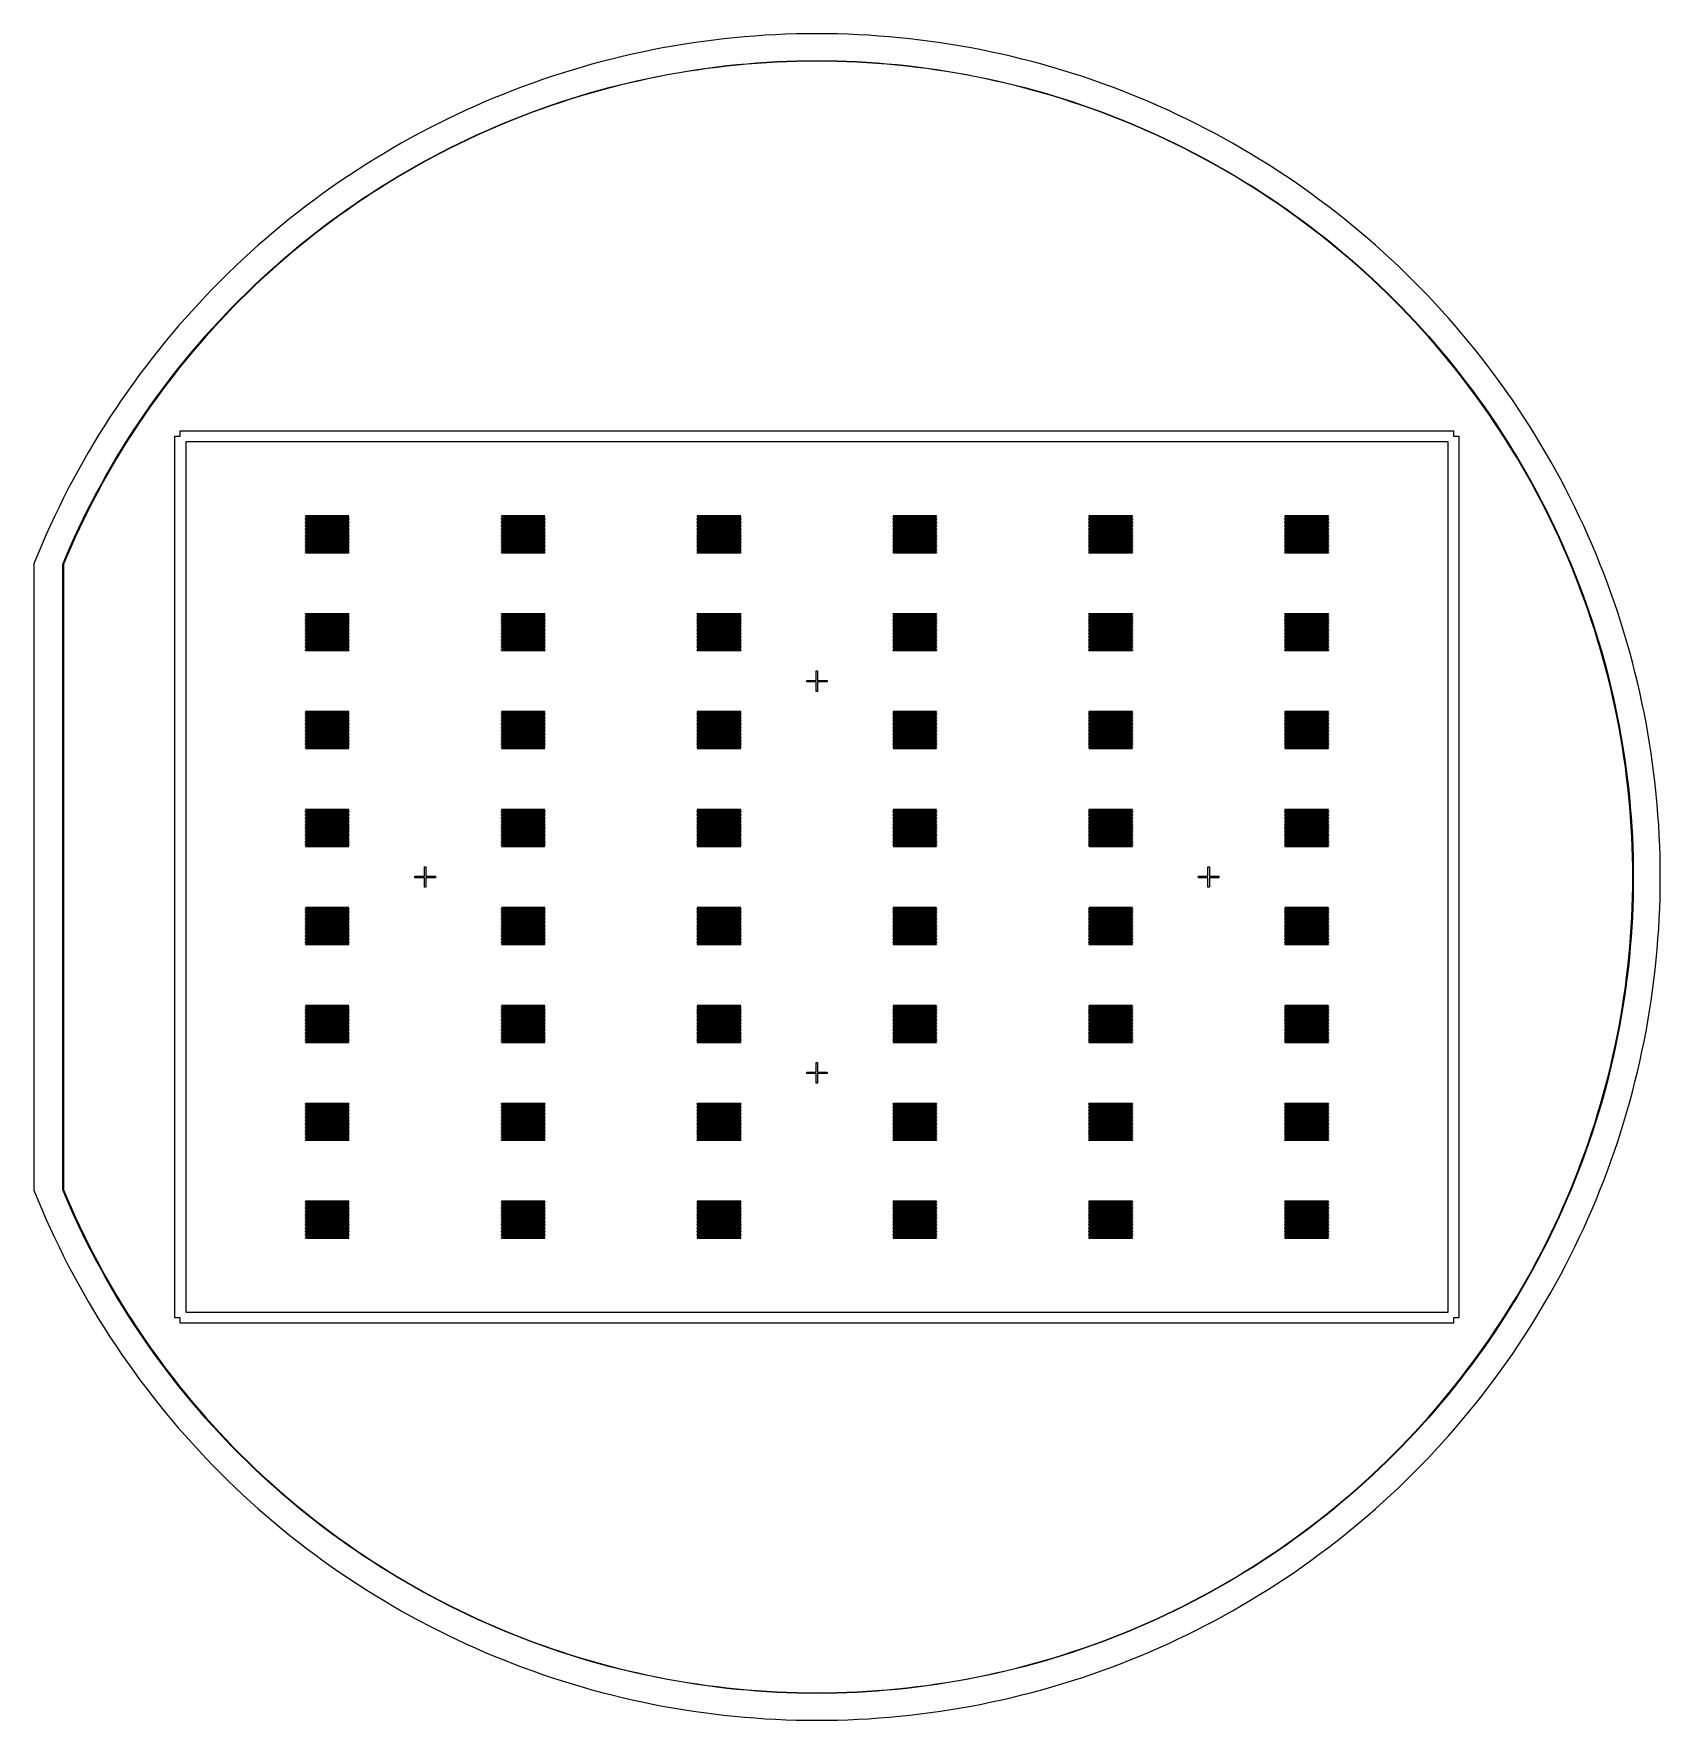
# Model space of a CAD drawing. Extents: x -18 to 132, y -42 to 114.
import ezdxf

# ---------------------------------------------------------------- set-up
doc = ezdxf.new("R2010")
doc.units = 0

msp = doc.modelspace()

# ---------------------------------------------------------------- linework, layer by layer
for p, q in [((47.3507, 113.214), (46.4037, 113.127)), ((48.2988, 113.29), (47.3507, 113.214)), ((49.2477, 113.354), (48.2988, 113.29)), ((50.1973, 113.407), (49.2477, 113.354)), ((51.1474, 113.447), (50.1973, 113.407)), ((52.0981, 113.477), (51.1474, 113.447)), ((53.049, 113.494), (52.0981, 113.477)), ((54, 113.5), (53.049, 113.494)), ((54.951, 113.494), (54, 113.5)), ((55.9019, 113.477), (54.951, 113.494)), ((56.8526, 113.447), (55.9019, 113.477)), ((57.8027, 113.407), (56.8526, 113.447)), ((58.7523, 113.354), (57.8027, 113.407)), ((59.7012, 113.29), (58.7523, 113.354)), ((60.6493, 113.214), (59.7012, 113.29)), ((61.5963, 113.127), (60.6493, 113.214)), ((37.0197, 111.617), (36.093, 111.403)), ((37.9489, 111.82), (37.0197, 111.617)), ((38.8805, 112.011), (37.9489, 111.82)), ((39.8144, 112.191), (38.8805, 112.011)), ((40.7505, 112.359), (39.8144, 112.191)), ((41.6885, 112.516), (40.7505, 112.359)), ((42.6284, 112.661), (41.6885, 112.516)), ((43.57, 112.795), (42.6284, 112.661)), ((44.5132, 112.917), (43.57, 112.795)), ((45.4578, 113.028), (44.5132, 112.917)), ((46.4037, 113.127), (45.4578, 113.028)), ((62.5422, 113.028), (61.5963, 113.127)), ((63.4868, 112.917), (62.5422, 113.028)), ((64.43, 112.795), (63.4868, 112.917)), ((65.3716, 112.661), (64.43, 112.795)), ((66.3115, 112.516), (65.3716, 112.661)), ((67.2495, 112.359), (66.3115, 112.516)), ((68.1856, 112.191), (67.2495, 112.359)), ((69.1195, 112.011), (68.1856, 112.191)), ((70.0511, 111.82), (69.1195, 112.011)), ((70.9803, 111.617), (70.0511, 111.82)), ((71.907, 111.403), (70.9803, 111.617)), ((31.5029, 110.163), (30.5945, 109.881)), ((32.4147, 110.433), (31.5029, 110.163)), ((33.3298, 110.693), (32.4147, 110.433)), ((34.2479, 110.941), (33.3298, 110.693)), ((35.169, 111.177), (34.2479, 110.941)), ((36.093, 111.403), (35.169, 111.177)), ((41.1736, 109.92), (42.0817, 110.072)), ((42.0817, 110.072), (42.9915, 110.213)), ((42.9989, 110.163), (42.0896, 110.023)), ((42.9915, 110.213), (43.9031, 110.342)), ((43.9098, 110.293), (42.9989, 110.163)), ((43.9031, 110.342), (44.8161, 110.461)), ((44.8223, 110.411), (43.9098, 110.293)), ((44.8161, 110.461), (45.7306, 110.568)), ((45.7361, 110.518), (44.8223, 110.411)), ((45.7306, 110.568), (46.6463, 110.664)), ((46.6512, 110.614), (45.7361, 110.518)), ((46.6463, 110.664), (47.5631, 110.748)), ((47.5674, 110.699), (46.6512, 110.614)), ((47.5631, 110.748), (48.4808, 110.822)), ((48.4845, 110.772), (47.5674, 110.699)), ((48.4808, 110.822), (49.3994, 110.884)), ((49.4025, 110.834), (48.4845, 110.772)), ((49.3994, 110.884), (50.3187, 110.935)), ((50.3212, 110.885), (49.4025, 110.834)), ((50.3187, 110.935), (51.2385, 110.974)), ((51.2404, 110.924), (50.3212, 110.885)), ((51.2385, 110.974), (52.1588, 111.002)), ((52.16, 110.952), (51.2404, 110.924)), ((52.1588, 111.002), (53.0793, 111.019)), ((53.08, 110.969), (52.16, 110.952)), ((53.0793, 111.019), (54, 111.025)), ((54, 110.975), (53.08, 110.969)), ((54, 111.025), (54.9207, 111.019)), ((54.92, 110.969), (54, 110.975)), ((55.84, 110.952), (54.92, 110.969)), ((54.9207, 111.019), (55.8412, 111.002)), ((56.7596, 110.924), (55.84, 110.952)), ((55.8412, 111.002), (56.7615, 110.974)), ((57.6788, 110.885), (56.7596, 110.924)), ((56.7615, 110.974), (57.6813, 110.935)), ((58.5975, 110.834), (57.6788, 110.885)), ((57.6813, 110.935), (58.6006, 110.884)), ((59.5155, 110.772), (58.5975, 110.834)), ((58.6006, 110.884), (59.5192, 110.822)), ((60.4326, 110.699), (59.5155, 110.772)), ((59.5192, 110.822), (60.4369, 110.748)), ((61.3488, 110.614), (60.4326, 110.699)), ((60.4369, 110.748), (61.3537, 110.664)), ((62.2639, 110.518), (61.3488, 110.614)), ((61.3537, 110.664), (62.2694, 110.568)), ((63.1777, 110.411), (62.2639, 110.518)), ((62.2694, 110.568), (63.1839, 110.461)), ((64.0902, 110.293), (63.1777, 110.411)), ((63.1839, 110.461), (64.0969, 110.342)), ((65.0011, 110.163), (64.0902, 110.293)), ((64.0969, 110.342), (65.0085, 110.213)), ((65.9104, 110.023), (65.0011, 110.163)), ((65.0085, 110.213), (65.9183, 110.072)), ((65.9183, 110.072), (66.8264, 109.92)), ((72.831, 111.177), (71.907, 111.403)), ((73.7521, 110.941), (72.831, 111.177)), ((74.6702, 110.693), (73.7521, 110.941)), ((75.5853, 110.433), (74.6702, 110.693)), ((76.4971, 110.163), (75.5853, 110.433)), ((77.4055, 109.881), (76.4971, 110.163)), ((26.9976, 108.644), (26.1081, 108.307)), ((27.891, 108.97), (26.9976, 108.644)), ((28.7885, 109.285), (27.891, 108.97)), ((29.6897, 109.588), (28.7885, 109.285)), ((30.5945, 109.881), (29.6897, 109.588)), ((33.9899, 108.307), (34.8787, 108.547)), ((34.8787, 108.547), (35.7704, 108.777)), ((35.7826, 108.728), (34.8914, 108.499)), ((35.7704, 108.777), (36.6649, 108.995)), ((36.6764, 108.946), (35.7826, 108.728)), ((36.6649, 108.995), (37.5619, 109.202)), ((37.5729, 109.153), (36.6764, 108.946)), ((37.5619, 109.202), (38.4615, 109.398)), ((38.4718, 109.349), (37.5729, 109.153)), ((38.4615, 109.398), (39.3634, 109.583)), ((39.3731, 109.534), (38.4718, 109.349)), ((39.3634, 109.583), (40.2674, 109.757)), ((40.2766, 109.708), (39.3731, 109.534)), ((40.2674, 109.757), (41.1736, 109.92)), ((41.1821, 109.871), (40.2766, 109.708)), ((42.0896, 110.023), (41.1821, 109.871)), ((66.8179, 109.871), (65.9104, 110.023)), ((67.7234, 109.708), (66.8179, 109.871)), ((66.8264, 109.92), (67.7326, 109.757)), ((68.6269, 109.534), (67.7234, 109.708)), ((67.7326, 109.757), (68.6366, 109.583)), ((69.5282, 109.349), (68.6269, 109.534)), ((68.6366, 109.583), (69.5385, 109.398)), ((70.4271, 109.153), (69.5282, 109.349)), ((69.5385, 109.398), (70.4381, 109.202)), ((71.3236, 108.946), (70.4271, 109.153)), ((70.4381, 109.202), (71.3351, 108.995)), ((72.2174, 108.728), (71.3236, 108.946)), ((71.3351, 108.995), (72.2296, 108.777)), ((73.1086, 108.499), (72.2174, 108.728)), ((72.2296, 108.777), (73.1213, 108.547)), ((73.1213, 108.547), (74.0101, 108.307)), ((78.3103, 109.588), (77.4055, 109.881)), ((79.2115, 109.285), (78.3103, 109.588)), ((80.109, 108.97), (79.2115, 109.285)), ((81.0024, 108.644), (80.109, 108.97)), ((81.8919, 108.307), (81.0024, 108.644)), ((23.4656, 107.231), (22.5938, 106.851)), ((24.342, 107.601), (23.4656, 107.231)), ((25.2229, 107.959), (24.342, 107.601)), ((26.1081, 108.307), (25.2229, 107.959)), ((29.5936, 106.944), (30.466, 107.238)), ((30.4817, 107.191), (29.6099, 106.897)), ((30.466, 107.238), (31.342, 107.522)), ((31.3571, 107.474), (30.4817, 107.191)), ((31.342, 107.522), (32.2214, 107.794)), ((32.2359, 107.747), (31.3571, 107.474)), ((32.2214, 107.794), (33.1041, 108.056)), ((33.118, 108.008), (32.2359, 107.747)), ((33.1041, 108.056), (33.9899, 108.307)), ((34.0032, 108.259), (33.118, 108.008)), ((34.8914, 108.499), (34.0032, 108.259)), ((73.9968, 108.259), (73.1086, 108.499)), ((74.882, 108.008), (73.9968, 108.259)), ((74.0101, 108.307), (74.8959, 108.056)), ((75.7641, 107.747), (74.882, 108.008)), ((74.8959, 108.056), (75.7786, 107.794)), ((76.6429, 107.474), (75.7641, 107.747)), ((75.7786, 107.794), (76.658, 107.522)), ((77.5183, 107.191), (76.6429, 107.474)), ((76.658, 107.522), (77.534, 107.238)), ((78.3901, 106.897), (77.5183, 107.191)), ((77.534, 107.238), (78.4064, 106.944)), ((82.7771, 107.959), (81.8919, 108.307)), ((83.658, 107.601), (82.7771, 107.959)), ((84.5344, 107.231), (83.658, 107.601)), ((85.4062, 106.851), (84.5344, 107.231)), ((20.0072, 105.647), (19.1551, 105.225)), ((20.8645, 106.059), (20.0072, 105.647)), ((21.7267, 106.461), (20.8645, 106.059)), ((22.5938, 106.851), (21.7267, 106.461)), ((25.2892, 105.314), (26.1419, 105.661)), ((26.1605, 105.615), (25.3083, 105.268)), ((26.1419, 105.661), (26.9989, 105.998)), ((27.0169, 105.951), (26.1605, 105.615)), ((26.9989, 105.998), (27.8599, 106.324)), ((27.8773, 106.277), (27.0169, 105.951)), ((27.8599, 106.324), (28.7248, 106.639)), ((28.7417, 106.592), (27.8773, 106.277)), ((28.7248, 106.639), (29.5936, 106.944)), ((29.6099, 106.897), (28.7417, 106.592)), ((79.2583, 106.592), (78.3901, 106.897)), ((78.4064, 106.944), (79.2752, 106.639)), ((80.1227, 106.277), (79.2583, 106.592)), ((79.2752, 106.639), (80.1401, 106.324)), ((80.9831, 105.951), (80.1227, 106.277)), ((80.1401, 106.324), (81.0011, 105.998)), ((81.8395, 105.615), (80.9831, 105.951)), ((81.0011, 105.998), (81.8581, 105.661)), ((82.6917, 105.268), (81.8395, 105.615)), ((81.8581, 105.661), (82.7108, 105.314)), ((86.2733, 106.461), (85.4062, 106.851)), ((87.1355, 106.059), (86.2733, 106.461)), ((87.9928, 105.647), (87.1355, 106.059)), ((88.8449, 105.225), (87.9928, 105.647)), ((16.6308, 103.895), (15.8004, 103.432)), ((17.4668, 104.349), (16.6308, 103.895)), ((18.3083, 104.792), (17.4668, 104.349)), ((19.1551, 105.225), (18.3083, 104.792)), ((21.9227, 103.822), (22.7574, 104.21)), ((22.7782, 104.165), (21.9441, 103.777)), ((22.7574, 104.21), (23.5968, 104.589)), ((23.617, 104.543), (22.7782, 104.165)), ((23.5968, 104.589), (24.4408, 104.957)), ((24.4604, 104.911), (23.617, 104.543)), ((24.4408, 104.957), (25.2892, 105.314)), ((25.3083, 105.268), (24.4604, 104.911)), ((83.5396, 104.911), (82.6917, 105.268)), ((82.7108, 105.314), (83.5592, 104.957)), ((84.383, 104.543), (83.5396, 104.911)), ((83.5592, 104.957), (84.4032, 104.589)), ((85.2218, 104.165), (84.383, 104.543)), ((84.4032, 104.589), (85.2426, 104.21)), ((86.0559, 103.777), (85.2218, 104.165)), ((85.2426, 104.21), (86.0773, 103.822)), ((89.6917, 104.792), (88.8449, 105.225)), ((90.5332, 104.349), (89.6917, 104.792)), ((91.3692, 103.895), (90.5332, 104.349)), ((92.1996, 103.432), (91.3692, 103.895)), ((14.157, 102.474), (13.3443, 101.98)), ((14.9758, 102.958), (14.157, 102.474)), ((15.8004, 103.432), (14.9758, 102.958)), ((18.6335, 102.166), (19.4481, 102.595)), ((19.4711, 102.551), (18.657, 102.122)), ((19.4481, 102.595), (20.2679, 103.014)), ((20.2904, 102.969), (19.4711, 102.551)), ((20.2679, 103.014), (21.0928, 103.423)), ((21.1147, 103.378), (20.2904, 102.969)), ((21.0928, 103.423), (21.9227, 103.822)), ((21.9441, 103.777), (21.1147, 103.378)), ((86.8853, 103.378), (86.0559, 103.777)), ((86.0773, 103.822), (86.9072, 103.423)), ((87.7096, 102.969), (86.8853, 103.378)), ((86.9072, 103.423), (87.7321, 103.014)), ((88.5289, 102.551), (87.7096, 102.969)), ((87.7321, 103.014), (88.5519, 102.595)), ((89.343, 102.122), (88.5289, 102.551)), ((88.5519, 102.595), (89.3665, 102.166)), ((93.0242, 102.958), (92.1996, 103.432)), ((93.843, 102.474), (93.0242, 102.958)), ((94.6557, 101.98), (93.843, 102.474)), ((11.7373, 100.962), (10.9433, 100.439)), ((12.5377, 101.476), (11.7373, 100.962)), ((13.3443, 101.98), (12.5377, 101.476)), ((15.4294, 100.351), (16.222, 100.82)), ((16.2472, 100.776), (15.4552, 100.308)), ((16.222, 100.82), (17.0203, 101.278)), ((17.045, 101.235), (16.2472, 100.776)), ((17.0203, 101.278), (17.8242, 101.727)), ((17.8483, 101.683), (17.045, 101.235)), ((17.8242, 101.727), (18.6335, 102.166)), ((18.657, 102.122), (17.8483, 101.683)), ((90.1517, 101.683), (89.343, 102.122)), ((89.3665, 102.166), (90.1758, 101.727)), ((90.955, 101.235), (90.1517, 101.683)), ((90.1758, 101.727), (90.9797, 101.278)), ((91.7528, 100.776), (90.955, 101.235)), ((90.9797, 101.278), (91.778, 100.82)), ((92.5448, 100.308), (91.7528, 100.776)), ((91.778, 100.82), (92.5706, 100.351)), ((95.4623, 101.476), (94.6557, 101.98)), ((96.2627, 100.962), (95.4623, 101.476)), ((97.0567, 100.439), (96.2627, 100.962)), ((9.37488, 99.3628), (8.60068, 98.8104)), ((10.1558, 99.9057), (9.37488, 99.3628)), ((10.9433, 100.439), (10.1558, 99.9057)), ((13.087, 98.8878), (13.8618, 99.3851)), ((13.8886, 99.3429), (13.1143, 98.8459)), ((13.8618, 99.3851), (14.6427, 99.8729)), ((14.6689, 99.8304), (13.8886, 99.3429)), ((14.6427, 99.8729), (15.4294, 100.351)), ((15.4552, 100.308), (14.6689, 99.8304)), ((93.3311, 99.8304), (92.5448, 100.308)), ((92.5706, 100.351), (93.3573, 99.8729)), ((94.1114, 99.3429), (93.3311, 99.8304)), ((93.3573, 99.8729), (94.1382, 99.3851)), ((94.8857, 98.8459), (94.1114, 99.3429)), ((94.1382, 99.3851), (94.913, 98.8878)), ((97.8442, 99.9057), (97.0567, 100.439)), ((98.6251, 99.3628), (97.8442, 99.9057)), ((99.3993, 98.8104), (98.6251, 99.3628)), ((7.07291, 97.6774), (6.31956, 97.0968)), ((7.83331, 98.2486), (7.07291, 97.6774)), ((8.60068, 98.8104), (7.83331, 98.2486)), ((10.8, 97.3393), (11.556, 97.8648)), ((11.5843, 97.8236), (10.8288, 97.2984)), ((11.556, 97.8648), (12.3183, 98.381)), ((12.3461, 98.3394), (11.5843, 97.8236)), ((12.3183, 98.381), (13.087, 98.8878)), ((13.1143, 98.8459), (12.3461, 98.3394)), ((95.6539, 98.3394), (94.8857, 98.8459)), ((94.913, 98.8878), (95.6817, 98.381)), ((96.4157, 97.8236), (95.6539, 98.3394)), ((95.6817, 98.381), (96.444, 97.8648)), ((97.1712, 97.2984), (96.4157, 97.8236)), ((96.444, 97.8648), (97.2, 97.3393)), ((100.167, 98.2486), (99.3993, 98.8104)), ((100.927, 97.6774), (100.167, 98.2486)), ((101.68, 97.0968), (100.927, 97.6774)), ((5.57339, 96.5071), (4.83453, 95.9083)), ((6.31956, 97.0968), (5.57339, 96.5071)), ((8.57153, 95.7077), (9.30766, 96.2606)), ((9.33745, 96.2205), (8.60182, 95.6679)), ((9.30766, 96.2606), (10.0505, 96.8046)), ((10.0798, 96.764), (9.33745, 96.2205)), ((10.0505, 96.8046), (10.8, 97.3393)), ((10.8288, 97.2984), (10.0798, 96.764)), ((97.9202, 96.764), (97.1712, 97.2984)), ((97.2, 97.3393), (97.9495, 96.8046)), ((98.6626, 96.2205), (97.9202, 96.764)), ((97.9495, 96.8046), (98.6923, 96.2606)), ((99.3982, 95.6679), (98.6626, 96.2205)), ((98.6923, 96.2606), (99.4285, 95.7077)), ((102.427, 96.5071), (101.68, 97.0968)), ((103.165, 95.9083), (102.427, 96.5071)), ((3.3791, 94.6837), (2.66278, 94.0581)), ((4.10306, 95.3005), (3.3791, 94.6837)), ((4.83453, 95.9083), (4.10306, 95.3005)), ((6.40465, 93.9951), (7.11992, 94.5748)), ((7.11992, 94.5748), (7.84225, 95.1457)), ((7.87302, 95.1063), (7.15117, 94.5358)), ((7.84225, 95.1457), (8.57153, 95.7077)), ((8.60182, 95.6679), (7.87302, 95.1063)), ((100.127, 95.1063), (99.3982, 95.6679)), ((99.4285, 95.7077), (100.158, 95.1457)), ((100.849, 94.5358), (100.127, 95.1063)), ((100.158, 95.1457), (100.88, 94.5748)), ((100.88, 94.5748), (101.595, 93.9951)), ((103.897, 95.3005), (103.165, 95.9083)), ((104.621, 94.6837), (103.897, 95.3005)), ((105.337, 94.0581), (104.621, 94.6837)), ((1.95419, 93.4237), (1.25343, 92.7807)), ((2.66278, 94.0581), (1.95419, 93.4237)), ((4.99571, 92.8096), (5.69655, 93.4067)), ((5.72873, 93.3684), (5.02837, 92.7717)), ((5.69655, 93.4067), (6.40465, 93.9951)), ((6.43637, 93.9565), (5.72873, 93.3684)), ((7.15117, 94.5358), (6.43637, 93.9565)), ((101.564, 93.9565), (100.849, 94.5358)), ((102.271, 93.3684), (101.564, 93.9565)), ((101.595, 93.9951), (102.303, 93.4067)), ((102.972, 92.7717), (102.271, 93.3684)), ((102.303, 93.4067), (103.004, 92.8096)), ((106.046, 93.4237), (105.337, 94.0581)), ((106.747, 92.7807), (106.046, 93.4237)), ((-0.12416, 91.4691), (-0.80077, 90.8008)), ((0.56061, 92.1292), (-0.12416, 91.4691)), ((1.25343, 92.7807), (0.56061, 92.1292)), ((2.93791, 90.9674), (3.6163, 91.5899)), ((3.64987, 91.5528), (2.97194, 90.9308)), ((3.6163, 91.5899), (4.30226, 92.2039)), ((4.33539, 92.1665), (3.64987, 91.5528)), ((4.30226, 92.2039), (4.99571, 92.8096)), ((5.02837, 92.7717), (4.33539, 92.1665)), ((103.665, 92.1665), (102.972, 92.7717)), ((103.004, 92.8096), (103.698, 92.2039)), ((104.35, 91.5528), (103.665, 92.1665)), ((103.698, 92.2039), (104.384, 91.5899)), ((105.028, 90.9308), (104.35, 91.5528)), ((104.384, 91.5899), (105.062, 90.9674)), ((107.439, 92.1292), (106.747, 92.7807)), ((108.124, 91.4691), (107.439, 92.1292)), ((108.801, 90.8008), (108.124, 91.4691)), ((-1.46913, 90.1242), (-2.12915, 89.4394)), ((-0.80077, 90.8008), (-1.46913, 90.1242)), ((1.60432, 89.6977), (2.26723, 90.3366)), ((2.3017, 90.3004), (1.63925, 89.6619)), ((2.26723, 90.3366), (2.93791, 90.9674)), ((2.97194, 90.9308), (2.3017, 90.3004)), ((105.698, 90.3004), (105.028, 90.9308)), ((105.062, 90.9674), (105.733, 90.3366)), ((106.361, 89.6619), (105.698, 90.3004)), ((105.733, 90.3366), (106.396, 89.6977)), ((109.469, 90.1242), (108.801, 90.8008)), ((110.129, 89.4394), (109.469, 90.1242)), ((-2.7807, 88.7466), (-3.42371, 88.0458)), ((-2.12915, 89.4394), (-2.7807, 88.7466)), ((-0.33662, 87.7328), (0.30231, 88.3957)), ((0.33809, 88.3607), (-0.30041, 87.6983)), ((0.30231, 88.3957), (0.94933, 89.0507)), ((0.98468, 89.0153), (0.33809, 88.3607)), ((0.94933, 89.0507), (1.60432, 89.6977)), ((1.63925, 89.6619), (0.98468, 89.0153)), ((107.015, 89.0153), (106.361, 89.6619)), ((106.396, 89.6977), (107.051, 89.0507)), ((107.662, 88.3607), (107.015, 89.0153)), ((107.051, 89.0507), (107.698, 88.3957)), ((108.3, 87.6983), (107.662, 88.3607)), ((107.698, 88.3957), (108.337, 87.7328)), ((110.781, 88.7466), (110.129, 89.4394)), ((111.424, 88.0458), (110.781, 88.7466)), ((-4.05806, 87.3372), (-4.68369, 86.6209)), ((-3.42371, 88.0458), (-4.05806, 87.3372)), ((-1.58986, 86.3837), (-0.96738, 87.0621)), ((-0.93076, 87.0281), (-1.55281, 86.3501)), ((-0.96738, 87.0621), (-0.33662, 87.7328)), ((-0.30041, 87.6983), (-0.93076, 87.0281)), ((108.931, 87.0281), (108.3, 87.6983)), ((108.337, 87.7328), (108.967, 87.0621)), ((109.553, 86.3501), (108.931, 87.0281)), ((108.967, 87.0621), (109.59, 86.3837)), ((112.058, 87.3372), (111.424, 88.0458)), ((112.684, 86.6209), (112.058, 87.3372)), ((-5.30046, 85.8969), (-5.90831, 85.1655)), ((-4.68369, 86.6209), (-5.30046, 85.8969)), ((-2.80959, 85.0043), (-2.20395, 85.6977)), ((-2.16649, 85.6646), (-2.77173, 84.9716)), ((-2.20395, 85.6977), (-1.58986, 86.3837)), ((-1.55281, 86.3501), (-2.16649, 85.6646)), ((110.166, 85.6646), (109.553, 86.3501)), ((109.59, 86.3837), (110.204, 85.6977)), ((110.772, 84.9716), (110.166, 85.6646)), ((110.204, 85.6977), (110.81, 85.0043)), ((113.3, 85.8969), (112.684, 86.6209)), ((113.908, 85.1655), (113.3, 85.8969)), ((-6.50713, 84.4266), (-7.09685, 83.6804)), ((-5.90831, 85.1655), (-6.50713, 84.4266)), ((-3.9951, 83.5954), (-3.40666, 84.3035)), ((-3.36841, 84.2713), (-3.95645, 83.5636)), ((-3.40666, 84.3035), (-2.80959, 85.0043)), ((-2.77173, 84.9716), (-3.36841, 84.2713)), ((111.368, 84.2713), (110.772, 84.9716)), ((110.81, 85.0043), (111.407, 84.3035)), ((111.956, 83.5636), (111.368, 84.2713)), ((111.407, 84.3035), (111.995, 83.5954)), ((114.507, 84.4266), (113.908, 85.1655)), ((115.097, 83.6804), (114.507, 84.4266)), ((-8.24858, 82.1667), (-8.81042, 81.3993)), ((-7.67735, 82.9271), (-8.24858, 82.1667)), ((-7.09685, 83.6804), (-7.67735, 82.9271)), ((-5.70766, 81.4285), (-5.14569, 82.1577)), ((-5.14569, 82.1577), (-4.5748, 82.8801)), ((-4.53577, 82.8488), (-5.10626, 82.127)), ((-4.5748, 82.8801), (-3.9951, 83.5954)), ((-3.95645, 83.5636), (-4.53577, 82.8488)), ((112.536, 82.8488), (111.956, 83.5636)), ((111.995, 83.5954), (112.575, 82.8801)), ((113.106, 82.127), (112.536, 82.8488)), ((112.575, 82.8801), (113.146, 82.1577)), ((113.146, 82.1577), (113.708, 81.4285)), ((115.677, 82.9271), (115.097, 83.6804)), ((116.249, 82.1667), (115.677, 82.9271)), ((116.81, 81.3993), (116.249, 82.1667)), ((-9.36282, 80.6251), (-9.90567, 79.8442)), ((-8.81042, 81.3993), (-9.36282, 80.6251)), ((-6.80455, 79.9495), (-6.26064, 80.6923)), ((-6.22047, 80.6626), (-6.76402, 79.9202)), ((-6.26064, 80.6923), (-5.70766, 81.4285)), ((-5.66786, 81.3982), (-6.22047, 80.6626)), ((-5.10626, 82.127), (-5.66786, 81.3982)), ((113.668, 81.3982), (113.106, 82.127)), ((114.22, 80.6626), (113.668, 81.3982)), ((113.708, 81.4285), (114.261, 80.6923)), ((114.764, 79.9202), (114.22, 80.6626)), ((114.261, 80.6923), (114.805, 79.9495)), ((117.363, 80.6251), (116.81, 81.3993)), ((117.906, 79.8442), (117.363, 80.6251)), ((-10.4389, 79.0567), (-10.9624, 78.2627)), ((-9.90567, 79.8442), (-10.4389, 79.0567)), ((-7.86481, 78.444), (-7.33929, 79.2)), ((-7.29842, 79.1712), (-7.82358, 78.4157)), ((-7.33929, 79.2), (-6.80455, 79.9495)), ((-6.76402, 79.9202), (-7.29842, 79.1712)), ((115.298, 79.1712), (114.764, 79.9202)), ((114.805, 79.9495), (115.339, 79.2)), ((115.824, 78.4157), (115.298, 79.1712)), ((115.339, 79.2), (115.865, 78.444)), ((118.439, 79.0567), (117.906, 79.8442)), ((118.962, 78.2627), (118.439, 79.0567)), ((-10.9624, 78.2627), (-11.4762, 77.4623)), ((-8.8878, 76.913), (-8.381, 77.6817)), ((-8.33943, 77.6539), (-8.84589, 76.8857)), ((-8.381, 77.6817), (-7.86481, 78.444)), ((-7.82358, 78.4157), (-8.33943, 77.6539)), ((116.339, 77.6539), (115.824, 78.4157)), ((115.865, 78.444), (116.381, 77.6817)), ((116.846, 76.8857), (116.339, 77.6539)), ((116.381, 77.6817), (116.888, 76.913)), ((119.476, 77.4623), (118.962, 78.2627)), ((-11.98, 76.6557), (-12.474, 75.843)), ((-11.4762, 77.4623), (-11.98, 76.6557)), ((-9.87292, 75.3573), (-9.38513, 76.1382)), ((-9.3429, 76.1114), (-9.83035, 75.3311)), ((-9.38513, 76.1382), (-8.8878, 76.913)), ((-8.84589, 76.8857), (-9.3429, 76.1114)), ((-5, -4.5), (-5, 76.5)), ((-5, 76.5), (-4.5, 76.5)), ((-4.5, 76.5), (-4.5, 77)), ((-4.5, 77), (112.5, 77)), ((112, 76), (-4, 76)), ((-4, 76), (-4, -4)), ((112, -4), (112, 76)), ((112.5, 77), (112.5, 76.5)), ((112.5, 76.5), (113, 76.5)), ((113, 76.5), (113, -4.5)), ((117.343, 76.1114), (116.846, 76.8857)), ((116.888, 76.913), (117.385, 76.1382)), ((117.83, 75.3311), (117.343, 76.1114)), ((117.385, 76.1382), (117.873, 75.3573)), ((119.98, 76.6557), (119.476, 77.4623)), ((120.474, 75.843), (119.98, 76.6557)), ((-12.9579, 75.0242), (-13.4317, 74.1996)), ((-12.474, 75.843), (-12.9579, 75.0242)), ((-10.8196, 73.778), (-10.3511, 74.5706)), ((-10.3082, 74.5448), (-10.7764, 73.7528)), ((-10.3511, 74.5706), (-9.87292, 75.3573)), ((-9.83035, 75.3311), (-10.3082, 74.5448)), ((118.308, 74.5448), (117.83, 75.3311)), ((117.873, 75.3573), (118.351, 74.5706)), ((118.776, 73.7528), (118.308, 74.5448)), ((118.351, 74.5706), (118.82, 73.778)), ((120.958, 75.0242), (120.474, 75.843)), ((121.432, 74.1996), (120.958, 75.0242)), ((-13.8954, 73.3692), (-14.3489, 72.5332)), ((-13.4317, 74.1996), (-13.8954, 73.3692)), ((-11.7272, 72.1758), (-11.2783, 72.9797)), ((-11.2348, 72.955), (-11.6833, 72.1517)), ((-11.2783, 72.9797), (-10.8196, 73.778)), ((-10.7764, 73.7528), (-11.2348, 72.955)), ((119.235, 72.955), (118.776, 73.7528)), ((118.82, 73.778), (119.278, 72.9797)), ((119.683, 72.1517), (119.235, 72.955)), ((119.278, 72.9797), (119.727, 72.1758)), ((121.895, 73.3692), (121.432, 74.1996)), ((122.349, 72.5332), (121.895, 73.3692)), ((-14.7921, 71.6917), (-15.2249, 70.8449)), ((-14.3489, 72.5332), (-14.7921, 71.6917)), ((-12.5952, 70.5519), (-12.1661, 71.3665)), ((-12.122, 71.343), (-12.5508, 70.5289)), ((-12.1661, 71.3665), (-11.7272, 72.1758)), ((-11.6833, 72.1517), (-12.122, 71.343)), ((120.122, 71.343), (119.683, 72.1517)), ((119.727, 72.1758), (120.166, 71.3665)), ((120.551, 70.5289), (120.122, 71.343)), ((120.166, 71.3665), (120.595, 70.5519)), ((122.792, 71.6917), (122.349, 72.5332)), ((123.225, 70.8449), (122.792, 71.6917)), ((-15.6473, 69.9928), (-16.0592, 69.1355)), ((-15.2249, 70.8449), (-15.6473, 69.9928)), ((-13.0141, 69.7321), (-12.5952, 70.5519)), ((-12.5508, 70.5289), (-12.9695, 69.7096)), ((120.969, 69.7096), (120.551, 70.5289)), ((120.595, 70.5519), (121.014, 69.7321)), ((123.647, 69.9928), (123.225, 70.8449)), ((124.059, 69.1355), (123.647, 69.9928)), ((-16.4605, 68.2733), (-16.8513, 67.4062)), ((-16.0592, 69.1355), (-16.4605, 68.2733)), ((-13.8218, 68.0773), (-13.423, 68.9072)), ((-13.3781, 68.8853), (-13.7766, 68.0559)), ((-13.423, 68.9072), (-13.0141, 69.7321)), ((-12.9695, 69.7096), (-13.3781, 68.8853)), ((7, 69.195), (7, 69.205)), ((7, 69.205), (11, 69.205)), ((11, 69.195), (7, 69.195)), ((7, 69.155), (7, 69.165)), ((7, 69.165), (11, 69.165)), ((11, 69.155), (7, 69.155)), ((7, 69.115), (7, 69.125)), ((7, 69.125), (11, 69.125)), ((11, 69.115), (7, 69.115)), ((7, 69.075), (7, 69.085)), ((7, 69.085), (11, 69.085)), ((11, 69.075), (7, 69.075)), ((7, 69.035), (7, 69.045)), ((7, 69.045), (11, 69.045)), ((11, 69.035), (7, 69.035)), ((7, 68.995), (7, 69.005)), ((7, 69.005), (11, 69.005)), ((11, 68.995), (7, 68.995)), ((7, 68.955), (7, 68.965)), ((7, 68.965), (11, 68.965)), ((11, 68.955), (7, 68.955)), ((7, 68.915), (7, 68.925)), ((7, 68.925), (11, 68.925)), ((11, 68.915), (7, 68.915)), ((7, 68.875), (7, 68.885)), ((7, 68.885), (11, 68.885)), ((11, 68.875), (7, 68.875)), ((7, 68.835), (7, 68.845)), ((7, 68.845), (11, 68.845)), ((11, 68.835), (7, 68.835)), ((7, 68.795), (7, 68.805)), ((7, 68.805), (11, 68.805)), ((11, 68.795), (7, 68.795)), ((7, 68.755), (7, 68.765)), ((7, 68.765), (11, 68.765)), ((11, 68.755), (7, 68.755)), ((7, 68.715), (7, 68.725)), ((7, 68.725), (11, 68.725)), ((11, 68.715), (7, 68.715)), ((7, 68.675), (7, 68.685)), ((7, 68.685), (11, 68.685)), ((11, 68.675), (7, 68.675)), ((7, 68.635), (7, 68.645)), ((7, 68.645), (11, 68.645)), ((11, 68.635), (7, 68.635)), ((7, 68.595), (7, 68.605)), ((7, 68.605), (11, 68.605)), ((11, 68.595), (7, 68.595)), ((7, 68.555), (7, 68.565)), ((7, 68.565), (11, 68.565)), ((11, 68.555), (7, 68.555)), ((7, 68.515), (7, 68.525)), ((7, 68.525), (11, 68.525)), ((11, 68.515), (7, 68.515)), ((7, 68.475), (7, 68.485)), ((7, 68.485), (11, 68.485)), ((11, 68.475), (7, 68.475)), ((7, 68.435), (7, 68.445)), ((7, 68.445), (11, 68.445)), ((11, 68.435), (7, 68.435)), ((7, 68.395), (7, 68.405)), ((7, 68.405), (11, 68.405)), ((11, 68.395), (7, 68.395)), ((7, 68.355), (7, 68.365)), ((7, 68.365), (11, 68.365)), ((11, 68.355), (7, 68.355)), ((7, 68.315), (7, 68.325)), ((7, 68.325), (11, 68.325)), ((11, 68.315), (7, 68.315)), ((7, 68.275), (7, 68.285)), ((7, 68.285), (11, 68.285)), ((11, 68.275), (7, 68.275)), ((7, 68.235), (7, 68.245)), ((7, 68.245), (11, 68.245)), ((11, 68.235), (7, 68.235)), ((7, 68.195), (7, 68.205)), ((7, 68.205), (11, 68.205)), ((11, 69.205), (11, 69.195)), ((11, 69.165), (11, 69.155)), ((11, 69.125), (11, 69.115)), ((11, 69.085), (11, 69.075)), ((11, 69.045), (11, 69.035)), ((11, 69.005), (11, 68.995)), ((11, 68.965), (11, 68.955)), ((11, 68.925), (11, 68.915)), ((11, 68.885), (11, 68.875)), ((11, 68.845), (11, 68.835)), ((11, 68.805), (11, 68.795)), ((11, 68.765), (11, 68.755)), ((11, 68.725), (11, 68.715)), ((11, 68.685), (11, 68.675)), ((11, 68.645), (11, 68.635)), ((11, 68.605), (11, 68.595)), ((11, 68.565), (11, 68.555)), ((11, 68.525), (11, 68.515)), ((11, 68.485), (11, 68.475)), ((11, 68.445), (11, 68.435)), ((11, 68.405), (11, 68.395)), ((11, 68.365), (11, 68.355)), ((11, 68.325), (11, 68.315)), ((11, 68.285), (11, 68.275)), ((11, 68.245), (11, 68.235)), ((11, 68.205), (11, 68.195)), ((25, 69.195), (25, 69.205)), ((25, 69.205), (29, 69.205)), ((29, 69.195), (25, 69.195)), ((25, 69.155), (25, 69.165)), ((25, 69.165), (29, 69.165)), ((29, 69.155), (25, 69.155)), ((25, 69.115), (25, 69.125)), ((25, 69.125), (29, 69.125)), ((29, 69.115), (25, 69.115)), ((25, 69.075), (25, 69.085)), ((25, 69.085), (29, 69.085)), ((29, 69.075), (25, 69.075)), ((25, 69.035), (25, 69.045)), ((25, 69.045), (29, 69.045)), ((29, 69.035), (25, 69.035)), ((25, 68.995), (25, 69.005)), ((25, 69.005), (29, 69.005)), ((29, 68.995), (25, 68.995)), ((25, 68.955), (25, 68.965)), ((25, 68.965), (29, 68.965)), ((29, 68.955), (25, 68.955)), ((25, 68.915), (25, 68.925)), ((25, 68.925), (29, 68.925)), ((29, 68.915), (25, 68.915)), ((25, 68.875), (25, 68.885)), ((25, 68.885), (29, 68.885)), ((29, 68.875), (25, 68.875)), ((25, 68.835), (25, 68.845)), ((25, 68.845), (29, 68.845)), ((29, 68.835), (25, 68.835)), ((25, 68.795), (25, 68.805)), ((25, 68.805), (29, 68.805)), ((29, 68.795), (25, 68.795)), ((25, 68.755), (25, 68.765)), ((25, 68.765), (29, 68.765)), ((29, 68.755), (25, 68.755)), ((25, 68.715), (25, 68.725)), ((25, 68.725), (29, 68.725)), ((29, 68.715), (25, 68.715)), ((25, 68.675), (25, 68.685)), ((25, 68.685), (29, 68.685)), ((29, 68.675), (25, 68.675)), ((25, 68.635), (25, 68.645)), ((25, 68.645), (29, 68.645)), ((29, 68.635), (25, 68.635)), ((25, 68.595), (25, 68.605)), ((25, 68.605), (29, 68.605)), ((29, 68.595), (25, 68.595)), ((25, 68.555), (25, 68.565)), ((25, 68.565), (29, 68.565)), ((29, 68.555), (25, 68.555)), ((25, 68.515), (25, 68.525)), ((25, 68.525), (29, 68.525)), ((29, 68.515), (25, 68.515)), ((25, 68.475), (25, 68.485)), ((25, 68.485), (29, 68.485)), ((29, 68.475), (25, 68.475)), ((25, 68.435), (25, 68.445)), ((25, 68.445), (29, 68.445)), ((29, 68.435), (25, 68.435)), ((25, 68.395), (25, 68.405)), ((25, 68.405), (29, 68.405)), ((29, 68.395), (25, 68.395)), ((25, 68.355), (25, 68.365)), ((25, 68.365), (29, 68.365)), ((29, 68.355), (25, 68.355)), ((25, 68.315), (25, 68.325)), ((25, 68.325), (29, 68.325)), ((29, 68.315), (25, 68.315)), ((25, 68.275), (25, 68.285)), ((25, 68.285), (29, 68.285)), ((29, 68.275), (25, 68.275)), ((25, 68.235), (25, 68.245)), ((25, 68.245), (29, 68.245)), ((29, 68.235), (25, 68.235)), ((25, 68.195), (25, 68.205)), ((25, 68.205), (29, 68.205)), ((29, 69.205), (29, 69.195)), ((29, 69.165), (29, 69.155)), ((29, 69.125), (29, 69.115)), ((29, 69.085), (29, 69.075)), ((29, 69.045), (29, 69.035)), ((29, 69.005), (29, 68.995)), ((29, 68.965), (29, 68.955)), ((29, 68.925), (29, 68.915)), ((29, 68.885), (29, 68.875)), ((29, 68.845), (29, 68.835)), ((29, 68.805), (29, 68.795)), ((29, 68.765), (29, 68.755)), ((29, 68.725), (29, 68.715)), ((29, 68.685), (29, 68.675)), ((29, 68.645), (29, 68.635)), ((29, 68.605), (29, 68.595)), ((29, 68.565), (29, 68.555)), ((29, 68.525), (29, 68.515)), ((29, 68.485), (29, 68.475)), ((29, 68.445), (29, 68.435)), ((29, 68.405), (29, 68.395)), ((29, 68.365), (29, 68.355)), ((29, 68.325), (29, 68.315)), ((29, 68.285), (29, 68.275)), ((29, 68.245), (29, 68.235)), ((29, 68.205), (29, 68.195)), ((43, 69.195), (43, 69.205)), ((43, 69.205), (47, 69.205)), ((47, 69.195), (43, 69.195)), ((43, 69.155), (43, 69.165)), ((43, 69.165), (47, 69.165)), ((47, 69.155), (43, 69.155)), ((43, 69.115), (43, 69.125)), ((43, 69.125), (47, 69.125)), ((47, 69.115), (43, 69.115)), ((43, 69.075), (43, 69.085)), ((43, 69.085), (47, 69.085)), ((47, 69.075), (43, 69.075)), ((43, 69.035), (43, 69.045)), ((43, 69.045), (47, 69.045)), ((47, 69.035), (43, 69.035)), ((43, 68.995), (43, 69.005)), ((43, 69.005), (47, 69.005)), ((47, 68.995), (43, 68.995)), ((43, 68.955), (43, 68.965)), ((43, 68.965), (47, 68.965)), ((47, 68.955), (43, 68.955)), ((43, 68.915), (43, 68.925)), ((43, 68.925), (47, 68.925)), ((47, 68.915), (43, 68.915)), ((43, 68.875), (43, 68.885)), ((43, 68.885), (47, 68.885)), ((47, 68.875), (43, 68.875)), ((43, 68.835), (43, 68.845)), ((43, 68.845), (47, 68.845)), ((47, 68.835), (43, 68.835)), ((43, 68.795), (43, 68.805)), ((43, 68.805), (47, 68.805)), ((47, 68.795), (43, 68.795)), ((43, 68.755), (43, 68.765)), ((43, 68.765), (47, 68.765)), ((47, 68.755), (43, 68.755)), ((43, 68.715), (43, 68.725)), ((43, 68.725), (47, 68.725)), ((47, 68.715), (43, 68.715)), ((43, 68.675), (43, 68.685)), ((43, 68.685), (47, 68.685)), ((47, 68.675), (43, 68.675)), ((43, 68.635), (43, 68.645)), ((43, 68.645), (47, 68.645)), ((47, 68.635), (43, 68.635)), ((43, 68.595), (43, 68.605)), ((43, 68.605), (47, 68.605)), ((47, 68.595), (43, 68.595)), ((43, 68.555), (43, 68.565)), ((43, 68.565), (47, 68.565)), ((47, 68.555), (43, 68.555)), ((43, 68.515), (43, 68.525)), ((43, 68.525), (47, 68.525)), ((47, 68.515), (43, 68.515)), ((43, 68.475), (43, 68.485)), ((43, 68.485), (47, 68.485)), ((47, 68.475), (43, 68.475)), ((43, 68.435), (43, 68.445)), ((43, 68.445), (47, 68.445)), ((47, 68.435), (43, 68.435)), ((43, 68.395), (43, 68.405)), ((43, 68.405), (47, 68.405)), ((47, 68.395), (43, 68.395)), ((43, 68.355), (43, 68.365)), ((43, 68.365), (47, 68.365)), ((47, 68.355), (43, 68.355)), ((43, 68.315), (43, 68.325)), ((43, 68.325), (47, 68.325)), ((47, 68.315), (43, 68.315)), ((43, 68.275), (43, 68.285)), ((43, 68.285), (47, 68.285)), ((47, 68.275), (43, 68.275)), ((43, 68.235), (43, 68.245)), ((43, 68.245), (47, 68.245)), ((47, 68.235), (43, 68.235)), ((43, 68.195), (43, 68.205)), ((43, 68.205), (47, 68.205)), ((47, 69.205), (47, 69.195)), ((47, 69.165), (47, 69.155)), ((47, 69.125), (47, 69.115)), ((47, 69.085), (47, 69.075)), ((47, 69.045), (47, 69.035)), ((47, 69.005), (47, 68.995)), ((47, 68.965), (47, 68.955)), ((47, 68.925), (47, 68.915)), ((47, 68.885), (47, 68.875)), ((47, 68.845), (47, 68.835)), ((47, 68.805), (47, 68.795)), ((47, 68.765), (47, 68.755)), ((47, 68.725), (47, 68.715)), ((47, 68.685), (47, 68.675)), ((47, 68.645), (47, 68.635)), ((47, 68.605), (47, 68.595)), ((47, 68.565), (47, 68.555)), ((47, 68.525), (47, 68.515)), ((47, 68.485), (47, 68.475)), ((47, 68.445), (47, 68.435)), ((47, 68.405), (47, 68.395)), ((47, 68.365), (47, 68.355)), ((47, 68.325), (47, 68.315)), ((47, 68.285), (47, 68.275)), ((47, 68.245), (47, 68.235)), ((47, 68.205), (47, 68.195)), ((61, 69.195), (61, 69.205)), ((61, 69.205), (65, 69.205)), ((65, 69.195), (61, 69.195)), ((61, 69.155), (61, 69.165)), ((61, 69.165), (65, 69.165)), ((65, 69.155), (61, 69.155)), ((61, 69.115), (61, 69.125)), ((61, 69.125), (65, 69.125)), ((65, 69.115), (61, 69.115)), ((61, 69.075), (61, 69.085)), ((61, 69.085), (65, 69.085)), ((65, 69.075), (61, 69.075)), ((61, 69.035), (61, 69.045)), ((61, 69.045), (65, 69.045)), ((65, 69.035), (61, 69.035)), ((61, 68.995), (61, 69.005)), ((61, 69.005), (65, 69.005)), ((65, 68.995), (61, 68.995)), ((61, 68.955), (61, 68.965)), ((61, 68.965), (65, 68.965)), ((65, 68.955), (61, 68.955)), ((61, 68.915), (61, 68.925)), ((61, 68.925), (65, 68.925)), ((65, 68.915), (61, 68.915)), ((61, 68.875), (61, 68.885)), ((61, 68.885), (65, 68.885)), ((65, 68.875), (61, 68.875)), ((61, 68.835), (61, 68.845)), ((61, 68.845), (65, 68.845)), ((65, 68.835), (61, 68.835)), ((61, 68.795), (61, 68.805)), ((61, 68.805), (65, 68.805)), ((65, 68.795), (61, 68.795)), ((61, 68.755), (61, 68.765)), ((61, 68.765), (65, 68.765)), ((65, 68.755), (61, 68.755)), ((61, 68.715), (61, 68.725)), ((61, 68.725), (65, 68.725)), ((65, 68.715), (61, 68.715)), ((61, 68.675), (61, 68.685)), ((61, 68.685), (65, 68.685)), ((65, 68.675), (61, 68.675)), ((61, 68.635), (61, 68.645)), ((61, 68.645), (65, 68.645)), ((65, 68.635), (61, 68.635)), ((61, 68.595), (61, 68.605)), ((61, 68.605), (65, 68.605)), ((65, 68.595), (61, 68.595)), ((61, 68.555), (61, 68.565)), ((61, 68.565), (65, 68.565)), ((65, 68.555), (61, 68.555)), ((61, 68.515), (61, 68.525)), ((61, 68.525), (65, 68.525)), ((65, 68.515), (61, 68.515)), ((61, 68.475), (61, 68.485)), ((61, 68.485), (65, 68.485)), ((65, 68.475), (61, 68.475)), ((61, 68.435), (61, 68.445)), ((61, 68.445), (65, 68.445)), ((65, 68.435), (61, 68.435)), ((61, 68.395), (61, 68.405)), ((61, 68.405), (65, 68.405)), ((65, 68.395), (61, 68.395)), ((61, 68.355), (61, 68.365)), ((61, 68.365), (65, 68.365)), ((65, 68.355), (61, 68.355)), ((61, 68.315), (61, 68.325)), ((61, 68.325), (65, 68.325)), ((65, 68.315), (61, 68.315)), ((61, 68.275), (61, 68.285)), ((61, 68.285), (65, 68.285)), ((65, 68.275), (61, 68.275)), ((61, 68.235), (61, 68.245)), ((61, 68.245), (65, 68.245)), ((65, 68.235), (61, 68.235)), ((61, 68.195), (61, 68.205)), ((61, 68.205), (65, 68.205)), ((65, 69.205), (65, 69.195)), ((65, 69.165), (65, 69.155)), ((65, 69.125), (65, 69.115)), ((65, 69.085), (65, 69.075)), ((65, 69.045), (65, 69.035)), ((65, 69.005), (65, 68.995)), ((65, 68.965), (65, 68.955)), ((65, 68.925), (65, 68.915)), ((65, 68.885), (65, 68.875)), ((65, 68.845), (65, 68.835)), ((65, 68.805), (65, 68.795)), ((65, 68.765), (65, 68.755)), ((65, 68.725), (65, 68.715)), ((65, 68.685), (65, 68.675)), ((65, 68.645), (65, 68.635)), ((65, 68.605), (65, 68.595)), ((65, 68.565), (65, 68.555)), ((65, 68.525), (65, 68.515)), ((65, 68.485), (65, 68.475)), ((65, 68.445), (65, 68.435)), ((65, 68.405), (65, 68.395)), ((65, 68.365), (65, 68.355)), ((65, 68.325), (65, 68.315)), ((65, 68.285), (65, 68.275)), ((65, 68.245), (65, 68.235)), ((65, 68.205), (65, 68.195)), ((79, 69.195), (79, 69.205)), ((79, 69.205), (83, 69.205)), ((83, 69.195), (79, 69.195)), ((79, 69.155), (79, 69.165)), ((79, 69.165), (83, 69.165)), ((83, 69.155), (79, 69.155)), ((79, 69.115), (79, 69.125)), ((79, 69.125), (83, 69.125)), ((83, 69.115), (79, 69.115)), ((79, 69.075), (79, 69.085)), ((79, 69.085), (83, 69.085)), ((83, 69.075), (79, 69.075)), ((79, 69.035), (79, 69.045)), ((79, 69.045), (83, 69.045)), ((83, 69.035), (79, 69.035)), ((79, 68.995), (79, 69.005)), ((79, 69.005), (83, 69.005)), ((83, 68.995), (79, 68.995)), ((79, 68.955), (79, 68.965)), ((79, 68.965), (83, 68.965)), ((83, 68.955), (79, 68.955)), ((79, 68.915), (79, 68.925)), ((79, 68.925), (83, 68.925)), ((83, 68.915), (79, 68.915)), ((79, 68.875), (79, 68.885)), ((79, 68.885), (83, 68.885)), ((83, 68.875), (79, 68.875)), ((79, 68.835), (79, 68.845)), ((79, 68.845), (83, 68.845)), ((83, 68.835), (79, 68.835)), ((79, 68.795), (79, 68.805)), ((79, 68.805), (83, 68.805)), ((83, 68.795), (79, 68.795)), ((79, 68.755), (79, 68.765)), ((79, 68.765), (83, 68.765)), ((83, 68.755), (79, 68.755)), ((79, 68.715), (79, 68.725)), ((79, 68.725), (83, 68.725)), ((83, 68.715), (79, 68.715)), ((79, 68.675), (79, 68.685)), ((79, 68.685), (83, 68.685)), ((83, 68.675), (79, 68.675)), ((79, 68.635), (79, 68.645)), ((79, 68.645), (83, 68.645)), ((83, 68.635), (79, 68.635)), ((79, 68.595), (79, 68.605)), ((79, 68.605), (83, 68.605)), ((83, 68.595), (79, 68.595)), ((79, 68.555), (79, 68.565)), ((79, 68.565), (83, 68.565)), ((83, 68.555), (79, 68.555)), ((79, 68.515), (79, 68.525)), ((79, 68.525), (83, 68.525)), ((83, 68.515), (79, 68.515)), ((79, 68.475), (79, 68.485)), ((79, 68.485), (83, 68.485)), ((83, 68.475), (79, 68.475)), ((79, 68.435), (79, 68.445)), ((79, 68.445), (83, 68.445)), ((83, 68.435), (79, 68.435)), ((79, 68.395), (79, 68.405)), ((79, 68.405), (83, 68.405)), ((83, 68.395), (79, 68.395)), ((79, 68.355), (79, 68.365)), ((79, 68.365), (83, 68.365)), ((83, 68.355), (79, 68.355)), ((79, 68.315), (79, 68.325)), ((79, 68.325), (83, 68.325)), ((83, 68.315), (79, 68.315)), ((79, 68.275), (79, 68.285)), ((79, 68.285), (83, 68.285)), ((83, 68.275), (79, 68.275)), ((79, 68.235), (79, 68.245)), ((79, 68.245), (83, 68.245)), ((83, 68.235), (79, 68.235)), ((79, 68.195), (79, 68.205)), ((79, 68.205), (83, 68.205)), ((83, 69.205), (83, 69.195)), ((83, 69.165), (83, 69.155)), ((83, 69.125), (83, 69.115)), ((83, 69.085), (83, 69.075)), ((83, 69.045), (83, 69.035)), ((83, 69.005), (83, 68.995)), ((83, 68.965), (83, 68.955)), ((83, 68.925), (83, 68.915)), ((83, 68.885), (83, 68.875)), ((83, 68.845), (83, 68.835)), ((83, 68.805), (83, 68.795)), ((83, 68.765), (83, 68.755)), ((83, 68.725), (83, 68.715)), ((83, 68.685), (83, 68.675)), ((83, 68.645), (83, 68.635)), ((83, 68.605), (83, 68.595)), ((83, 68.565), (83, 68.555)), ((83, 68.525), (83, 68.515)), ((83, 68.485), (83, 68.475)), ((83, 68.445), (83, 68.435)), ((83, 68.405), (83, 68.395)), ((83, 68.365), (83, 68.355)), ((83, 68.325), (83, 68.315)), ((83, 68.285), (83, 68.275)), ((83, 68.245), (83, 68.235)), ((83, 68.205), (83, 68.195)), ((97, 69.195), (97, 69.205)), ((97, 69.205), (101, 69.205)), ((101, 69.195), (97, 69.195)), ((97, 69.155), (97, 69.165)), ((97, 69.165), (101, 69.165)), ((101, 69.155), (97, 69.155)), ((97, 69.115), (97, 69.125)), ((97, 69.125), (101, 69.125)), ((101, 69.115), (97, 69.115)), ((97, 69.075), (97, 69.085)), ((97, 69.085), (101, 69.085)), ((101, 69.075), (97, 69.075)), ((97, 69.035), (97, 69.045)), ((97, 69.045), (101, 69.045)), ((101, 69.035), (97, 69.035)), ((97, 68.995), (97, 69.005)), ((97, 69.005), (101, 69.005)), ((101, 68.995), (97, 68.995)), ((97, 68.955), (97, 68.965)), ((97, 68.965), (101, 68.965)), ((101, 68.955), (97, 68.955)), ((97, 68.915), (97, 68.925)), ((97, 68.925), (101, 68.925)), ((101, 68.915), (97, 68.915)), ((97, 68.875), (97, 68.885)), ((97, 68.885), (101, 68.885)), ((101, 68.875), (97, 68.875)), ((97, 68.835), (97, 68.845)), ((97, 68.845), (101, 68.845)), ((101, 68.835), (97, 68.835)), ((97, 68.795), (97, 68.805)), ((97, 68.805), (101, 68.805)), ((101, 68.795), (97, 68.795)), ((97, 68.755), (97, 68.765)), ((97, 68.765), (101, 68.765)), ((101, 68.755), (97, 68.755)), ((97, 68.715), (97, 68.725)), ((97, 68.725), (101, 68.725)), ((101, 68.715), (97, 68.715)), ((97, 68.675), (97, 68.685)), ((97, 68.685), (101, 68.685)), ((101, 68.675), (97, 68.675)), ((97, 68.635), (97, 68.645)), ((97, 68.645), (101, 68.645)), ((101, 68.635), (97, 68.635)), ((97, 68.595), (97, 68.605)), ((97, 68.605), (101, 68.605)), ((101, 68.595), (97, 68.595)), ((97, 68.555), (97, 68.565)), ((97, 68.565), (101, 68.565)), ((101, 68.555), (97, 68.555)), ((97, 68.515), (97, 68.525)), ((97, 68.525), (101, 68.525)), ((101, 68.515), (97, 68.515)), ((97, 68.475), (97, 68.485)), ((97, 68.485), (101, 68.485)), ((101, 68.475), (97, 68.475)), ((97, 68.435), (97, 68.445)), ((97, 68.445), (101, 68.445)), ((101, 68.435), (97, 68.435)), ((97, 68.395), (97, 68.405)), ((97, 68.405), (101, 68.405)), ((101, 68.395), (97, 68.395)), ((97, 68.355), (97, 68.365)), ((97, 68.365), (101, 68.365)), ((101, 68.355), (97, 68.355)), ((97, 68.315), (97, 68.325)), ((97, 68.325), (101, 68.325)), ((101, 68.315), (97, 68.315)), ((97, 68.275), (97, 68.285)), ((97, 68.285), (101, 68.285)), ((101, 68.275), (97, 68.275)), ((97, 68.235), (97, 68.245)), ((97, 68.245), (101, 68.245)), ((101, 68.235), (97, 68.235)), ((97, 68.195), (97, 68.205)), ((97, 68.205), (101, 68.205)), ((101, 69.205), (101, 69.195)), ((101, 69.165), (101, 69.155)), ((101, 69.125), (101, 69.115)), ((101, 69.085), (101, 69.075)), ((101, 69.045), (101, 69.035)), ((101, 69.005), (101, 68.995)), ((101, 68.965), (101, 68.955)), ((101, 68.925), (101, 68.915)), ((101, 68.885), (101, 68.875)), ((101, 68.845), (101, 68.835)), ((101, 68.805), (101, 68.795)), ((101, 68.765), (101, 68.755)), ((101, 68.725), (101, 68.715)), ((101, 68.685), (101, 68.675)), ((101, 68.645), (101, 68.635)), ((101, 68.605), (101, 68.595)), ((101, 68.565), (101, 68.555)), ((101, 68.525), (101, 68.515)), ((101, 68.485), (101, 68.475)), ((101, 68.445), (101, 68.435)), ((101, 68.405), (101, 68.395)), ((101, 68.365), (101, 68.355)), ((101, 68.325), (101, 68.315)), ((101, 68.285), (101, 68.275)), ((101, 68.245), (101, 68.235)), ((101, 68.205), (101, 68.195)), ((121.378, 68.8853), (120.969, 69.7096)), ((121.014, 69.7321), (121.423, 68.9072)), ((121.777, 68.0559), (121.378, 68.8853)), ((121.423, 68.9072), (121.822, 68.0773)), ((124.461, 68.2733), (124.059, 69.1355)), ((124.851, 67.4062), (124.461, 68.2733)), ((-16.8513, 67.4062), (-17.2313, 66.5344)), ((-14.5886, 66.4032), (-14.2103, 67.2426)), ((-14.1649, 67.2218), (-14.5429, 66.383)), ((-14.2103, 67.2426), (-13.8218, 68.0773)), ((-13.7766, 68.0559), (-14.1649, 67.2218)), ((11, 68.195), (7, 68.195)), ((7, 68.155), (7, 68.165)), ((7, 68.165), (11, 68.165)), ((11, 68.155), (7, 68.155)), ((7, 68.115), (7, 68.125)), ((7, 68.125), (11, 68.125)), ((11, 68.115), (7, 68.115)), ((7, 68.075), (7, 68.085)), ((7, 68.085), (11, 68.085)), ((11, 68.075), (7, 68.075)), ((7, 68.035), (7, 68.045)), ((7, 68.045), (11, 68.045)), ((11, 68.035), (7, 68.035)), ((7, 67.995), (7, 68.005)), ((7, 68.005), (11, 68.005)), ((11, 67.995), (7, 67.995)), ((7, 67.955), (7, 67.965)), ((7, 67.965), (11, 67.965)), ((11, 67.955), (7, 67.955)), ((7, 67.915), (7, 67.925)), ((7, 67.925), (11, 67.925)), ((11, 67.915), (7, 67.915)), ((7, 67.875), (7, 67.885)), ((7, 67.885), (11, 67.885)), ((11, 67.875), (7, 67.875)), ((7, 67.835), (7, 67.845)), ((7, 67.845), (11, 67.845)), ((11, 67.835), (7, 67.835)), ((7, 67.795), (7, 67.805)), ((7, 67.805), (11, 67.805)), ((11, 67.795), (7, 67.795)), ((7, 67.755), (7, 67.765)), ((7, 67.765), (11, 67.765)), ((11, 67.755), (7, 67.755)), ((7, 67.715), (7, 67.725)), ((7, 67.725), (11, 67.725)), ((11, 67.715), (7, 67.715)), ((7, 67.675), (7, 67.685)), ((7, 67.685), (11, 67.685)), ((11, 67.675), (7, 67.675)), ((7, 67.635), (7, 67.645)), ((7, 67.645), (11, 67.645)), ((11, 67.635), (7, 67.635)), ((7, 67.595), (7, 67.605)), ((7, 67.605), (11, 67.605)), ((11, 67.595), (7, 67.595)), ((7, 67.555), (7, 67.565)), ((7, 67.565), (11, 67.565)), ((11, 67.555), (7, 67.555)), ((7, 67.515), (7, 67.525)), ((7, 67.525), (11, 67.525)), ((11, 67.515), (7, 67.515)), ((7, 67.475), (7, 67.485)), ((7, 67.485), (11, 67.485)), ((11, 67.475), (7, 67.475)), ((7, 67.435), (7, 67.445)), ((7, 67.445), (11, 67.445)), ((11, 67.435), (7, 67.435)), ((7, 67.395), (7, 67.405)), ((7, 67.405), (11, 67.405)), ((11, 67.395), (7, 67.395)), ((7, 67.355), (7, 67.365)), ((7, 67.365), (11, 67.365)), ((11, 67.355), (7, 67.355)), ((7, 67.315), (7, 67.325)), ((7, 67.325), (11, 67.325)), ((11, 67.315), (7, 67.315)), ((7, 67.275), (7, 67.285)), ((7, 67.285), (11, 67.285)), ((11, 67.275), (7, 67.275)), ((7, 67.235), (7, 67.245)), ((7, 67.245), (11, 67.245)), ((11, 67.235), (7, 67.235)), ((7, 67.195), (7, 67.205)), ((7, 67.205), (11, 67.205)), ((11, 67.195), (7, 67.195)), ((7, 67.155), (7, 67.165)), ((7, 67.165), (11, 67.165)), ((11, 67.155), (7, 67.155)), ((7, 67.115), (7, 67.125)), ((7, 67.125), (11, 67.125)), ((11, 67.115), (7, 67.115)), ((7, 67.075), (7, 67.085)), ((7, 67.085), (11, 67.085)), ((11, 67.075), (7, 67.075)), ((7, 67.035), (7, 67.045)), ((7, 67.045), (11, 67.045)), ((11, 67.035), (7, 67.035)), ((7, 66.995), (7, 67.005)), ((7, 67.005), (11, 67.005)), ((11, 66.995), (7, 66.995)), ((7, 66.955), (7, 66.965)), ((7, 66.965), (11, 66.965)), ((11, 66.955), (7, 66.955)), ((7, 66.915), (7, 66.925)), ((7, 66.925), (11, 66.925)), ((11, 66.915), (7, 66.915)), ((7, 66.875), (7, 66.885)), ((7, 66.885), (11, 66.885)), ((11, 66.875), (7, 66.875)), ((7, 66.835), (7, 66.845)), ((7, 66.845), (11, 66.845)), ((11, 66.835), (7, 66.835)), ((7, 66.795), (7, 66.805)), ((7, 66.805), (11, 66.805)), ((11, 66.795), (7, 66.795)), ((7, 66.755), (7, 66.765)), ((7, 66.765), (11, 66.765)), ((11, 66.755), (7, 66.755)), ((7, 66.715), (7, 66.725)), ((7, 66.725), (11, 66.725)), ((11, 66.715), (7, 66.715)), ((7, 66.675), (7, 66.685)), ((7, 66.685), (11, 66.685)), ((11, 66.675), (7, 66.675)), ((11, 68.165), (11, 68.155)), ((11, 68.125), (11, 68.115)), ((11, 68.085), (11, 68.075)), ((11, 68.045), (11, 68.035)), ((11, 68.005), (11, 67.995)), ((11, 67.965), (11, 67.955)), ((11, 67.925), (11, 67.915)), ((11, 67.885), (11, 67.875)), ((11, 67.845), (11, 67.835)), ((11, 67.805), (11, 67.795)), ((11, 67.765), (11, 67.755)), ((11, 67.725), (11, 67.715)), ((11, 67.685), (11, 67.675)), ((11, 67.645), (11, 67.635)), ((11, 67.605), (11, 67.595)), ((11, 67.565), (11, 67.555)), ((11, 67.525), (11, 67.515)), ((11, 67.485), (11, 67.475)), ((11, 67.445), (11, 67.435)), ((11, 67.405), (11, 67.395)), ((11, 67.365), (11, 67.355)), ((11, 67.325), (11, 67.315)), ((11, 67.285), (11, 67.275)), ((11, 67.245), (11, 67.235)), ((11, 67.205), (11, 67.195)), ((11, 67.165), (11, 67.155)), ((11, 67.125), (11, 67.115)), ((11, 67.085), (11, 67.075)), ((11, 67.045), (11, 67.035)), ((11, 67.005), (11, 66.995)), ((11, 66.965), (11, 66.955)), ((11, 66.925), (11, 66.915)), ((11, 66.885), (11, 66.875)), ((11, 66.845), (11, 66.835)), ((11, 66.805), (11, 66.795)), ((11, 66.765), (11, 66.755)), ((11, 66.725), (11, 66.715)), ((11, 66.685), (11, 66.675)), ((29, 68.195), (25, 68.195)), ((25, 68.155), (25, 68.165)), ((25, 68.165), (29, 68.165)), ((29, 68.155), (25, 68.155)), ((25, 68.115), (25, 68.125)), ((25, 68.125), (29, 68.125)), ((29, 68.115), (25, 68.115)), ((25, 68.075), (25, 68.085)), ((25, 68.085), (29, 68.085)), ((29, 68.075), (25, 68.075)), ((25, 68.035), (25, 68.045)), ((25, 68.045), (29, 68.045)), ((29, 68.035), (25, 68.035)), ((25, 67.995), (25, 68.005)), ((25, 68.005), (29, 68.005)), ((29, 67.995), (25, 67.995)), ((25, 67.955), (25, 67.965)), ((25, 67.965), (29, 67.965)), ((29, 67.955), (25, 67.955)), ((25, 67.915), (25, 67.925)), ((25, 67.925), (29, 67.925)), ((29, 67.915), (25, 67.915)), ((25, 67.875), (25, 67.885)), ((25, 67.885), (29, 67.885)), ((29, 67.875), (25, 67.875)), ((25, 67.835), (25, 67.845)), ((25, 67.845), (29, 67.845)), ((29, 67.835), (25, 67.835)), ((25, 67.795), (25, 67.805)), ((25, 67.805), (29, 67.805)), ((29, 67.795), (25, 67.795)), ((25, 67.755), (25, 67.765)), ((25, 67.765), (29, 67.765)), ((29, 67.755), (25, 67.755)), ((25, 67.715), (25, 67.725)), ((25, 67.725), (29, 67.725)), ((29, 67.715), (25, 67.715)), ((25, 67.675), (25, 67.685)), ((25, 67.685), (29, 67.685)), ((29, 67.675), (25, 67.675)), ((25, 67.635), (25, 67.645)), ((25, 67.645), (29, 67.645)), ((29, 67.635), (25, 67.635)), ((25, 67.595), (25, 67.605)), ((25, 67.605), (29, 67.605)), ((29, 67.595), (25, 67.595)), ((25, 67.555), (25, 67.565)), ((25, 67.565), (29, 67.565)), ((29, 67.555), (25, 67.555)), ((25, 67.515), (25, 67.525)), ((25, 67.525), (29, 67.525)), ((29, 67.515), (25, 67.515)), ((25, 67.475), (25, 67.485)), ((25, 67.485), (29, 67.485)), ((29, 67.475), (25, 67.475)), ((25, 67.435), (25, 67.445)), ((25, 67.445), (29, 67.445)), ((29, 67.435), (25, 67.435)), ((25, 67.395), (25, 67.405)), ((25, 67.405), (29, 67.405)), ((29, 67.395), (25, 67.395)), ((25, 67.355), (25, 67.365)), ((25, 67.365), (29, 67.365)), ((29, 67.355), (25, 67.355)), ((25, 67.315), (25, 67.325)), ((25, 67.325), (29, 67.325)), ((29, 67.315), (25, 67.315)), ((25, 67.275), (25, 67.285)), ((25, 67.285), (29, 67.285)), ((29, 67.275), (25, 67.275)), ((25, 67.235), (25, 67.245)), ((25, 67.245), (29, 67.245)), ((29, 67.235), (25, 67.235)), ((25, 67.195), (25, 67.205)), ((25, 67.205), (29, 67.205)), ((29, 67.195), (25, 67.195)), ((25, 67.155), (25, 67.165)), ((25, 67.165), (29, 67.165)), ((29, 67.155), (25, 67.155)), ((25, 67.115), (25, 67.125)), ((25, 67.125), (29, 67.125)), ((29, 67.115), (25, 67.115)), ((25, 67.075), (25, 67.085)), ((25, 67.085), (29, 67.085)), ((29, 67.075), (25, 67.075)), ((25, 67.035), (25, 67.045)), ((25, 67.045), (29, 67.045)), ((29, 67.035), (25, 67.035)), ((25, 66.995), (25, 67.005)), ((25, 67.005), (29, 67.005)), ((29, 66.995), (25, 66.995)), ((25, 66.955), (25, 66.965)), ((25, 66.965), (29, 66.965)), ((29, 66.955), (25, 66.955)), ((25, 66.915), (25, 66.925)), ((25, 66.925), (29, 66.925)), ((29, 66.915), (25, 66.915)), ((25, 66.875), (25, 66.885)), ((25, 66.885), (29, 66.885)), ((29, 66.875), (25, 66.875)), ((25, 66.835), (25, 66.845)), ((25, 66.845), (29, 66.845)), ((29, 66.835), (25, 66.835)), ((25, 66.795), (25, 66.805)), ((25, 66.805), (29, 66.805)), ((29, 66.795), (25, 66.795)), ((25, 66.755), (25, 66.765)), ((25, 66.765), (29, 66.765)), ((29, 66.755), (25, 66.755)), ((25, 66.715), (25, 66.725)), ((25, 66.725), (29, 66.725)), ((29, 66.715), (25, 66.715)), ((25, 66.675), (25, 66.685)), ((25, 66.685), (29, 66.685)), ((29, 66.675), (25, 66.675)), ((29, 68.165), (29, 68.155)), ((29, 68.125), (29, 68.115)), ((29, 68.085), (29, 68.075)), ((29, 68.045), (29, 68.035)), ((29, 68.005), (29, 67.995)), ((29, 67.965), (29, 67.955)), ((29, 67.925), (29, 67.915)), ((29, 67.885), (29, 67.875)), ((29, 67.845), (29, 67.835)), ((29, 67.805), (29, 67.795)), ((29, 67.765), (29, 67.755)), ((29, 67.725), (29, 67.715)), ((29, 67.685), (29, 67.675)), ((29, 67.645), (29, 67.635)), ((29, 67.605), (29, 67.595)), ((29, 67.565), (29, 67.555)), ((29, 67.525), (29, 67.515)), ((29, 67.485), (29, 67.475)), ((29, 67.445), (29, 67.435)), ((29, 67.405), (29, 67.395)), ((29, 67.365), (29, 67.355)), ((29, 67.325), (29, 67.315)), ((29, 67.285), (29, 67.275)), ((29, 67.245), (29, 67.235)), ((29, 67.205), (29, 67.195)), ((29, 67.165), (29, 67.155)), ((29, 67.125), (29, 67.115)), ((29, 67.085), (29, 67.075)), ((29, 67.045), (29, 67.035)), ((29, 67.005), (29, 66.995)), ((29, 66.965), (29, 66.955)), ((29, 66.925), (29, 66.915)), ((29, 66.885), (29, 66.875)), ((29, 66.845), (29, 66.835)), ((29, 66.805), (29, 66.795)), ((29, 66.765), (29, 66.755)), ((29, 66.725), (29, 66.715)), ((29, 66.685), (29, 66.675)), ((47, 68.195), (43, 68.195)), ((43, 68.155), (43, 68.165)), ((43, 68.165), (47, 68.165)), ((47, 68.155), (43, 68.155)), ((43, 68.115), (43, 68.125)), ((43, 68.125), (47, 68.125)), ((47, 68.115), (43, 68.115)), ((43, 68.075), (43, 68.085)), ((43, 68.085), (47, 68.085)), ((47, 68.075), (43, 68.075)), ((43, 68.035), (43, 68.045)), ((43, 68.045), (47, 68.045)), ((47, 68.035), (43, 68.035)), ((43, 67.995), (43, 68.005)), ((43, 68.005), (47, 68.005)), ((47, 67.995), (43, 67.995)), ((43, 67.955), (43, 67.965)), ((43, 67.965), (47, 67.965)), ((47, 67.955), (43, 67.955)), ((43, 67.915), (43, 67.925)), ((43, 67.925), (47, 67.925)), ((47, 67.915), (43, 67.915)), ((43, 67.875), (43, 67.885)), ((43, 67.885), (47, 67.885)), ((47, 67.875), (43, 67.875)), ((43, 67.835), (43, 67.845)), ((43, 67.845), (47, 67.845)), ((47, 67.835), (43, 67.835)), ((43, 67.795), (43, 67.805)), ((43, 67.805), (47, 67.805)), ((47, 67.795), (43, 67.795)), ((43, 67.755), (43, 67.765)), ((43, 67.765), (47, 67.765)), ((47, 67.755), (43, 67.755)), ((43, 67.715), (43, 67.725)), ((43, 67.725), (47, 67.725)), ((47, 67.715), (43, 67.715)), ((43, 67.675), (43, 67.685)), ((43, 67.685), (47, 67.685)), ((47, 67.675), (43, 67.675)), ((43, 67.635), (43, 67.645)), ((43, 67.645), (47, 67.645)), ((47, 67.635), (43, 67.635)), ((43, 67.595), (43, 67.605)), ((43, 67.605), (47, 67.605)), ((47, 67.595), (43, 67.595)), ((43, 67.555), (43, 67.565)), ((43, 67.565), (47, 67.565)), ((47, 67.555), (43, 67.555)), ((43, 67.515), (43, 67.525)), ((43, 67.525), (47, 67.525)), ((47, 67.515), (43, 67.515)), ((43, 67.475), (43, 67.485)), ((43, 67.485), (47, 67.485)), ((47, 67.475), (43, 67.475)), ((43, 67.435), (43, 67.445)), ((43, 67.445), (47, 67.445)), ((47, 67.435), (43, 67.435)), ((43, 67.395), (43, 67.405)), ((43, 67.405), (47, 67.405)), ((47, 67.395), (43, 67.395)), ((43, 67.355), (43, 67.365)), ((43, 67.365), (47, 67.365)), ((47, 67.355), (43, 67.355)), ((43, 67.315), (43, 67.325)), ((43, 67.325), (47, 67.325)), ((47, 67.315), (43, 67.315)), ((43, 67.275), (43, 67.285)), ((43, 67.285), (47, 67.285)), ((47, 67.275), (43, 67.275)), ((43, 67.235), (43, 67.245)), ((43, 67.245), (47, 67.245)), ((47, 67.235), (43, 67.235)), ((43, 67.195), (43, 67.205)), ((43, 67.205), (47, 67.205)), ((47, 67.195), (43, 67.195)), ((43, 67.155), (43, 67.165)), ((43, 67.165), (47, 67.165)), ((47, 67.155), (43, 67.155)), ((43, 67.115), (43, 67.125)), ((43, 67.125), (47, 67.125)), ((47, 67.115), (43, 67.115)), ((43, 67.075), (43, 67.085)), ((43, 67.085), (47, 67.085)), ((47, 67.075), (43, 67.075)), ((43, 67.035), (43, 67.045)), ((43, 67.045), (47, 67.045)), ((47, 67.035), (43, 67.035)), ((43, 66.995), (43, 67.005)), ((43, 67.005), (47, 67.005)), ((47, 66.995), (43, 66.995)), ((43, 66.955), (43, 66.965)), ((43, 66.965), (47, 66.965)), ((47, 66.955), (43, 66.955)), ((43, 66.915), (43, 66.925)), ((43, 66.925), (47, 66.925)), ((47, 66.915), (43, 66.915)), ((43, 66.875), (43, 66.885)), ((43, 66.885), (47, 66.885)), ((47, 66.875), (43, 66.875)), ((43, 66.835), (43, 66.845)), ((43, 66.845), (47, 66.845)), ((47, 66.835), (43, 66.835)), ((43, 66.795), (43, 66.805)), ((43, 66.805), (47, 66.805)), ((47, 66.795), (43, 66.795)), ((43, 66.755), (43, 66.765)), ((43, 66.765), (47, 66.765)), ((47, 66.755), (43, 66.755)), ((43, 66.715), (43, 66.725)), ((43, 66.725), (47, 66.725)), ((47, 66.715), (43, 66.715)), ((43, 66.675), (43, 66.685)), ((43, 66.685), (47, 66.685)), ((47, 66.675), (43, 66.675)), ((47, 68.165), (47, 68.155)), ((47, 68.125), (47, 68.115)), ((47, 68.085), (47, 68.075)), ((47, 68.045), (47, 68.035)), ((47, 68.005), (47, 67.995)), ((47, 67.965), (47, 67.955)), ((47, 67.925), (47, 67.915)), ((47, 67.885), (47, 67.875)), ((47, 67.845), (47, 67.835)), ((47, 67.805), (47, 67.795)), ((47, 67.765), (47, 67.755)), ((47, 67.725), (47, 67.715)), ((47, 67.685), (47, 67.675)), ((47, 67.645), (47, 67.635)), ((47, 67.605), (47, 67.595)), ((47, 67.565), (47, 67.555)), ((47, 67.525), (47, 67.515)), ((47, 67.485), (47, 67.475)), ((47, 67.445), (47, 67.435)), ((47, 67.405), (47, 67.395)), ((47, 67.365), (47, 67.355)), ((47, 67.325), (47, 67.315)), ((47, 67.285), (47, 67.275)), ((47, 67.245), (47, 67.235)), ((47, 67.205), (47, 67.195)), ((47, 67.165), (47, 67.155)), ((47, 67.125), (47, 67.115)), ((47, 67.085), (47, 67.075)), ((47, 67.045), (47, 67.035)), ((47, 67.005), (47, 66.995)), ((47, 66.965), (47, 66.955)), ((47, 66.925), (47, 66.915)), ((47, 66.885), (47, 66.875)), ((47, 66.845), (47, 66.835)), ((47, 66.805), (47, 66.795)), ((47, 66.765), (47, 66.755)), ((47, 66.725), (47, 66.715)), ((47, 66.685), (47, 66.675)), ((65, 68.195), (61, 68.195)), ((61, 68.155), (61, 68.165)), ((61, 68.165), (65, 68.165)), ((65, 68.155), (61, 68.155)), ((61, 68.115), (61, 68.125)), ((61, 68.125), (65, 68.125)), ((65, 68.115), (61, 68.115)), ((61, 68.075), (61, 68.085)), ((61, 68.085), (65, 68.085)), ((65, 68.075), (61, 68.075)), ((61, 68.035), (61, 68.045)), ((61, 68.045), (65, 68.045)), ((65, 68.035), (61, 68.035)), ((61, 67.995), (61, 68.005)), ((61, 68.005), (65, 68.005)), ((65, 67.995), (61, 67.995)), ((61, 67.955), (61, 67.965)), ((61, 67.965), (65, 67.965)), ((65, 67.955), (61, 67.955)), ((61, 67.915), (61, 67.925)), ((61, 67.925), (65, 67.925)), ((65, 67.915), (61, 67.915)), ((61, 67.875), (61, 67.885)), ((61, 67.885), (65, 67.885)), ((65, 67.875), (61, 67.875)), ((61, 67.835), (61, 67.845)), ((61, 67.845), (65, 67.845)), ((65, 67.835), (61, 67.835)), ((61, 67.795), (61, 67.805)), ((61, 67.805), (65, 67.805)), ((65, 67.795), (61, 67.795)), ((61, 67.755), (61, 67.765)), ((61, 67.765), (65, 67.765)), ((65, 67.755), (61, 67.755)), ((61, 67.715), (61, 67.725)), ((61, 67.725), (65, 67.725)), ((65, 67.715), (61, 67.715)), ((61, 67.675), (61, 67.685)), ((61, 67.685), (65, 67.685)), ((65, 67.675), (61, 67.675)), ((61, 67.635), (61, 67.645)), ((61, 67.645), (65, 67.645)), ((65, 67.635), (61, 67.635)), ((61, 67.595), (61, 67.605)), ((61, 67.605), (65, 67.605)), ((65, 67.595), (61, 67.595)), ((61, 67.555), (61, 67.565)), ((61, 67.565), (65, 67.565)), ((65, 67.555), (61, 67.555)), ((61, 67.515), (61, 67.525)), ((61, 67.525), (65, 67.525)), ((65, 67.515), (61, 67.515)), ((61, 67.475), (61, 67.485)), ((61, 67.485), (65, 67.485)), ((65, 67.475), (61, 67.475)), ((61, 67.435), (61, 67.445)), ((61, 67.445), (65, 67.445)), ((65, 67.435), (61, 67.435)), ((61, 67.395), (61, 67.405)), ((61, 67.405), (65, 67.405)), ((65, 67.395), (61, 67.395)), ((61, 67.355), (61, 67.365)), ((61, 67.365), (65, 67.365)), ((65, 67.355), (61, 67.355)), ((61, 67.315), (61, 67.325)), ((61, 67.325), (65, 67.325)), ((65, 67.315), (61, 67.315)), ((61, 67.275), (61, 67.285)), ((61, 67.285), (65, 67.285)), ((65, 67.275), (61, 67.275)), ((61, 67.235), (61, 67.245)), ((61, 67.245), (65, 67.245)), ((65, 67.235), (61, 67.235)), ((61, 67.195), (61, 67.205)), ((61, 67.205), (65, 67.205)), ((65, 67.195), (61, 67.195)), ((61, 67.155), (61, 67.165)), ((61, 67.165), (65, 67.165)), ((65, 67.155), (61, 67.155)), ((61, 67.115), (61, 67.125)), ((61, 67.125), (65, 67.125)), ((65, 67.115), (61, 67.115)), ((61, 67.075), (61, 67.085)), ((61, 67.085), (65, 67.085)), ((65, 67.075), (61, 67.075)), ((61, 67.035), (61, 67.045)), ((61, 67.045), (65, 67.045)), ((65, 67.035), (61, 67.035)), ((61, 66.995), (61, 67.005)), ((61, 67.005), (65, 67.005)), ((65, 66.995), (61, 66.995)), ((61, 66.955), (61, 66.965)), ((61, 66.965), (65, 66.965)), ((65, 66.955), (61, 66.955)), ((61, 66.915), (61, 66.925)), ((61, 66.925), (65, 66.925)), ((65, 66.915), (61, 66.915)), ((61, 66.875), (61, 66.885)), ((61, 66.885), (65, 66.885)), ((65, 66.875), (61, 66.875)), ((61, 66.835), (61, 66.845)), ((61, 66.845), (65, 66.845)), ((65, 66.835), (61, 66.835)), ((61, 66.795), (61, 66.805)), ((61, 66.805), (65, 66.805)), ((65, 66.795), (61, 66.795)), ((61, 66.755), (61, 66.765)), ((61, 66.765), (65, 66.765)), ((65, 66.755), (61, 66.755)), ((61, 66.715), (61, 66.725)), ((61, 66.725), (65, 66.725)), ((65, 66.715), (61, 66.715)), ((61, 66.675), (61, 66.685)), ((61, 66.685), (65, 66.685)), ((65, 66.675), (61, 66.675)), ((65, 68.165), (65, 68.155)), ((65, 68.125), (65, 68.115)), ((65, 68.085), (65, 68.075)), ((65, 68.045), (65, 68.035)), ((65, 68.005), (65, 67.995)), ((65, 67.965), (65, 67.955)), ((65, 67.925), (65, 67.915)), ((65, 67.885), (65, 67.875)), ((65, 67.845), (65, 67.835)), ((65, 67.805), (65, 67.795)), ((65, 67.765), (65, 67.755)), ((65, 67.725), (65, 67.715)), ((65, 67.685), (65, 67.675)), ((65, 67.645), (65, 67.635)), ((65, 67.605), (65, 67.595)), ((65, 67.565), (65, 67.555)), ((65, 67.525), (65, 67.515)), ((65, 67.485), (65, 67.475)), ((65, 67.445), (65, 67.435)), ((65, 67.405), (65, 67.395)), ((65, 67.365), (65, 67.355)), ((65, 67.325), (65, 67.315)), ((65, 67.285), (65, 67.275)), ((65, 67.245), (65, 67.235)), ((65, 67.205), (65, 67.195)), ((65, 67.165), (65, 67.155)), ((65, 67.125), (65, 67.115)), ((65, 67.085), (65, 67.075)), ((65, 67.045), (65, 67.035)), ((65, 67.005), (65, 66.995)), ((65, 66.965), (65, 66.955)), ((65, 66.925), (65, 66.915)), ((65, 66.885), (65, 66.875)), ((65, 66.845), (65, 66.835)), ((65, 66.805), (65, 66.795)), ((65, 66.765), (65, 66.755)), ((65, 66.725), (65, 66.715)), ((65, 66.685), (65, 66.675)), ((83, 68.195), (79, 68.195)), ((79, 68.155), (79, 68.165)), ((79, 68.165), (83, 68.165)), ((83, 68.155), (79, 68.155)), ((79, 68.115), (79, 68.125)), ((79, 68.125), (83, 68.125)), ((83, 68.115), (79, 68.115)), ((79, 68.075), (79, 68.085)), ((79, 68.085), (83, 68.085)), ((83, 68.075), (79, 68.075)), ((79, 68.035), (79, 68.045)), ((79, 68.045), (83, 68.045)), ((83, 68.035), (79, 68.035)), ((79, 67.995), (79, 68.005)), ((79, 68.005), (83, 68.005)), ((83, 67.995), (79, 67.995)), ((79, 67.955), (79, 67.965)), ((79, 67.965), (83, 67.965)), ((83, 67.955), (79, 67.955)), ((79, 67.915), (79, 67.925)), ((79, 67.925), (83, 67.925)), ((83, 67.915), (79, 67.915)), ((79, 67.875), (79, 67.885)), ((79, 67.885), (83, 67.885)), ((83, 67.875), (79, 67.875)), ((79, 67.835), (79, 67.845)), ((79, 67.845), (83, 67.845)), ((83, 67.835), (79, 67.835)), ((79, 67.795), (79, 67.805)), ((79, 67.805), (83, 67.805)), ((83, 67.795), (79, 67.795)), ((79, 67.755), (79, 67.765)), ((79, 67.765), (83, 67.765)), ((83, 67.755), (79, 67.755)), ((79, 67.715), (79, 67.725)), ((79, 67.725), (83, 67.725)), ((83, 67.715), (79, 67.715)), ((79, 67.675), (79, 67.685)), ((79, 67.685), (83, 67.685)), ((83, 67.675), (79, 67.675)), ((79, 67.635), (79, 67.645)), ((79, 67.645), (83, 67.645)), ((83, 67.635), (79, 67.635)), ((79, 67.595), (79, 67.605)), ((79, 67.605), (83, 67.605)), ((83, 67.595), (79, 67.595)), ((79, 67.555), (79, 67.565)), ((79, 67.565), (83, 67.565)), ((83, 67.555), (79, 67.555)), ((79, 67.515), (79, 67.525)), ((79, 67.525), (83, 67.525)), ((83, 67.515), (79, 67.515)), ((79, 67.475), (79, 67.485)), ((79, 67.485), (83, 67.485)), ((83, 67.475), (79, 67.475)), ((79, 67.435), (79, 67.445)), ((79, 67.445), (83, 67.445)), ((83, 67.435), (79, 67.435)), ((79, 67.395), (79, 67.405)), ((79, 67.405), (83, 67.405)), ((83, 67.395), (79, 67.395)), ((79, 67.355), (79, 67.365)), ((79, 67.365), (83, 67.365)), ((83, 67.355), (79, 67.355)), ((79, 67.315), (79, 67.325)), ((79, 67.325), (83, 67.325)), ((83, 67.315), (79, 67.315)), ((79, 67.275), (79, 67.285)), ((79, 67.285), (83, 67.285)), ((83, 67.275), (79, 67.275)), ((79, 67.235), (79, 67.245)), ((79, 67.245), (83, 67.245)), ((83, 67.235), (79, 67.235)), ((79, 67.195), (79, 67.205)), ((79, 67.205), (83, 67.205)), ((83, 67.195), (79, 67.195)), ((79, 67.155), (79, 67.165)), ((79, 67.165), (83, 67.165)), ((83, 67.155), (79, 67.155)), ((79, 67.115), (79, 67.125)), ((79, 67.125), (83, 67.125)), ((83, 67.115), (79, 67.115)), ((79, 67.075), (79, 67.085)), ((79, 67.085), (83, 67.085)), ((83, 67.075), (79, 67.075)), ((79, 67.035), (79, 67.045)), ((79, 67.045), (83, 67.045)), ((83, 67.035), (79, 67.035)), ((79, 66.995), (79, 67.005)), ((79, 67.005), (83, 67.005)), ((83, 66.995), (79, 66.995)), ((79, 66.955), (79, 66.965)), ((79, 66.965), (83, 66.965)), ((83, 66.955), (79, 66.955)), ((79, 66.915), (79, 66.925)), ((79, 66.925), (83, 66.925)), ((83, 66.915), (79, 66.915)), ((79, 66.875), (79, 66.885)), ((79, 66.885), (83, 66.885)), ((83, 66.875), (79, 66.875)), ((79, 66.835), (79, 66.845)), ((79, 66.845), (83, 66.845)), ((83, 66.835), (79, 66.835)), ((79, 66.795), (79, 66.805)), ((79, 66.805), (83, 66.805)), ((83, 66.795), (79, 66.795)), ((79, 66.755), (79, 66.765)), ((79, 66.765), (83, 66.765)), ((83, 66.755), (79, 66.755)), ((79, 66.715), (79, 66.725)), ((79, 66.725), (83, 66.725)), ((83, 66.715), (79, 66.715)), ((79, 66.675), (79, 66.685)), ((79, 66.685), (83, 66.685)), ((83, 66.675), (79, 66.675)), ((83, 68.165), (83, 68.155)), ((83, 68.125), (83, 68.115)), ((83, 68.085), (83, 68.075)), ((83, 68.045), (83, 68.035)), ((83, 68.005), (83, 67.995)), ((83, 67.965), (83, 67.955)), ((83, 67.925), (83, 67.915)), ((83, 67.885), (83, 67.875)), ((83, 67.845), (83, 67.835)), ((83, 67.805), (83, 67.795)), ((83, 67.765), (83, 67.755)), ((83, 67.725), (83, 67.715)), ((83, 67.685), (83, 67.675)), ((83, 67.645), (83, 67.635)), ((83, 67.605), (83, 67.595)), ((83, 67.565), (83, 67.555)), ((83, 67.525), (83, 67.515)), ((83, 67.485), (83, 67.475)), ((83, 67.445), (83, 67.435)), ((83, 67.405), (83, 67.395)), ((83, 67.365), (83, 67.355)), ((83, 67.325), (83, 67.315)), ((83, 67.285), (83, 67.275)), ((83, 67.245), (83, 67.235)), ((83, 67.205), (83, 67.195)), ((83, 67.165), (83, 67.155)), ((83, 67.125), (83, 67.115)), ((83, 67.085), (83, 67.075)), ((83, 67.045), (83, 67.035)), ((83, 67.005), (83, 66.995)), ((83, 66.965), (83, 66.955)), ((83, 66.925), (83, 66.915)), ((83, 66.885), (83, 66.875)), ((83, 66.845), (83, 66.835)), ((83, 66.805), (83, 66.795)), ((83, 66.765), (83, 66.755)), ((83, 66.725), (83, 66.715)), ((83, 66.685), (83, 66.675)), ((101, 68.195), (97, 68.195)), ((97, 68.155), (97, 68.165)), ((97, 68.165), (101, 68.165)), ((101, 68.155), (97, 68.155)), ((97, 68.115), (97, 68.125)), ((97, 68.125), (101, 68.125)), ((101, 68.115), (97, 68.115)), ((97, 68.075), (97, 68.085)), ((97, 68.085), (101, 68.085)), ((101, 68.075), (97, 68.075)), ((97, 68.035), (97, 68.045)), ((97, 68.045), (101, 68.045)), ((101, 68.035), (97, 68.035)), ((97, 67.995), (97, 68.005)), ((97, 68.005), (101, 68.005)), ((101, 67.995), (97, 67.995)), ((97, 67.955), (97, 67.965)), ((97, 67.965), (101, 67.965)), ((101, 67.955), (97, 67.955)), ((97, 67.915), (97, 67.925)), ((97, 67.925), (101, 67.925)), ((101, 67.915), (97, 67.915)), ((97, 67.875), (97, 67.885)), ((97, 67.885), (101, 67.885)), ((101, 67.875), (97, 67.875)), ((97, 67.835), (97, 67.845)), ((97, 67.845), (101, 67.845)), ((101, 67.835), (97, 67.835)), ((97, 67.795), (97, 67.805)), ((97, 67.805), (101, 67.805)), ((101, 67.795), (97, 67.795)), ((97, 67.755), (97, 67.765)), ((97, 67.765), (101, 67.765)), ((101, 67.755), (97, 67.755)), ((97, 67.715), (97, 67.725)), ((97, 67.725), (101, 67.725)), ((101, 67.715), (97, 67.715)), ((97, 67.675), (97, 67.685)), ((97, 67.685), (101, 67.685)), ((101, 67.675), (97, 67.675)), ((97, 67.635), (97, 67.645)), ((97, 67.645), (101, 67.645)), ((101, 67.635), (97, 67.635)), ((97, 67.595), (97, 67.605)), ((97, 67.605), (101, 67.605)), ((101, 67.595), (97, 67.595)), ((97, 67.555), (97, 67.565)), ((97, 67.565), (101, 67.565)), ((101, 67.555), (97, 67.555)), ((97, 67.515), (97, 67.525)), ((97, 67.525), (101, 67.525)), ((101, 67.515), (97, 67.515)), ((97, 67.475), (97, 67.485)), ((97, 67.485), (101, 67.485)), ((101, 67.475), (97, 67.475)), ((97, 67.435), (97, 67.445)), ((97, 67.445), (101, 67.445)), ((101, 67.435), (97, 67.435)), ((97, 67.395), (97, 67.405)), ((97, 67.405), (101, 67.405)), ((101, 67.395), (97, 67.395)), ((97, 67.355), (97, 67.365)), ((97, 67.365), (101, 67.365)), ((101, 67.355), (97, 67.355)), ((97, 67.315), (97, 67.325)), ((97, 67.325), (101, 67.325)), ((101, 67.315), (97, 67.315)), ((97, 67.275), (97, 67.285)), ((97, 67.285), (101, 67.285)), ((101, 67.275), (97, 67.275)), ((97, 67.235), (97, 67.245)), ((97, 67.245), (101, 67.245)), ((101, 67.235), (97, 67.235)), ((97, 67.195), (97, 67.205)), ((97, 67.205), (101, 67.205)), ((101, 67.195), (97, 67.195)), ((97, 67.155), (97, 67.165)), ((97, 67.165), (101, 67.165)), ((101, 67.155), (97, 67.155)), ((97, 67.115), (97, 67.125)), ((97, 67.125), (101, 67.125)), ((101, 67.115), (97, 67.115)), ((97, 67.075), (97, 67.085)), ((97, 67.085), (101, 67.085)), ((101, 67.075), (97, 67.075)), ((97, 67.035), (97, 67.045)), ((97, 67.045), (101, 67.045)), ((101, 67.035), (97, 67.035)), ((97, 66.995), (97, 67.005)), ((97, 67.005), (101, 67.005)), ((101, 66.995), (97, 66.995)), ((97, 66.955), (97, 66.965)), ((97, 66.965), (101, 66.965)), ((101, 66.955), (97, 66.955)), ((97, 66.915), (97, 66.925)), ((97, 66.925), (101, 66.925)), ((101, 66.915), (97, 66.915)), ((97, 66.875), (97, 66.885)), ((97, 66.885), (101, 66.885)), ((101, 66.875), (97, 66.875)), ((97, 66.835), (97, 66.845)), ((97, 66.845), (101, 66.845)), ((101, 66.835), (97, 66.835)), ((97, 66.795), (97, 66.805)), ((97, 66.805), (101, 66.805)), ((101, 66.795), (97, 66.795)), ((97, 66.755), (97, 66.765)), ((97, 66.765), (101, 66.765)), ((101, 66.755), (97, 66.755)), ((97, 66.715), (97, 66.725)), ((97, 66.725), (101, 66.725)), ((101, 66.715), (97, 66.715)), ((97, 66.675), (97, 66.685)), ((97, 66.685), (101, 66.685)), ((101, 66.675), (97, 66.675)), ((101, 68.165), (101, 68.155)), ((101, 68.125), (101, 68.115)), ((101, 68.085), (101, 68.075)), ((101, 68.045), (101, 68.035)), ((101, 68.005), (101, 67.995)), ((101, 67.965), (101, 67.955)), ((101, 67.925), (101, 67.915)), ((101, 67.885), (101, 67.875)), ((101, 67.845), (101, 67.835)), ((101, 67.805), (101, 67.795)), ((101, 67.765), (101, 67.755)), ((101, 67.725), (101, 67.715)), ((101, 67.685), (101, 67.675)), ((101, 67.645), (101, 67.635)), ((101, 67.605), (101, 67.595)), ((101, 67.565), (101, 67.555)), ((101, 67.525), (101, 67.515)), ((101, 67.485), (101, 67.475)), ((101, 67.445), (101, 67.435)), ((101, 67.405), (101, 67.395)), ((101, 67.365), (101, 67.355)), ((101, 67.325), (101, 67.315)), ((101, 67.285), (101, 67.275)), ((101, 67.245), (101, 67.235)), ((101, 67.205), (101, 67.195)), ((101, 67.165), (101, 67.155)), ((101, 67.125), (101, 67.115)), ((101, 67.085), (101, 67.075)), ((101, 67.045), (101, 67.035)), ((101, 67.005), (101, 66.995)), ((101, 66.965), (101, 66.955)), ((101, 66.925), (101, 66.915)), ((101, 66.885), (101, 66.875)), ((101, 66.845), (101, 66.835)), ((101, 66.805), (101, 66.795)), ((101, 66.765), (101, 66.755)), ((101, 66.725), (101, 66.715)), ((101, 66.685), (101, 66.675)), ((122.165, 67.2218), (121.777, 68.0559)), ((121.822, 68.0773), (122.21, 67.2426)), ((122.543, 66.383), (122.165, 67.2218)), ((122.21, 67.2426), (122.589, 66.4032)), ((125.231, 66.5344), (124.851, 67.4062)), ((-17.6007, 65.658), (-17.9592, 64.7771)), ((-17.2313, 66.5344), (-17.6007, 65.658)), ((-15.2978, 64.7494), (-14.9565, 65.5592)), ((-14.9106, 65.5396), (-15.2437, 64.7491)), ((-14.9565, 65.5592), (-14.5886, 66.4032)), ((-14.5429, 66.383), (-14.9106, 65.5396)), ((7, 66.635), (7, 66.645)), ((7, 66.645), (11, 66.645)), ((11, 66.635), (7, 66.635)), ((7, 66.595), (7, 66.605)), ((7, 66.605), (11, 66.605)), ((11, 66.595), (7, 66.595)), ((7, 66.555), (7, 66.565)), ((7, 66.565), (11, 66.565)), ((11, 66.555), (7, 66.555)), ((7, 66.515), (7, 66.525)), ((7, 66.525), (11, 66.525)), ((11, 66.515), (7, 66.515)), ((7, 66.475), (7, 66.485)), ((7, 66.485), (11, 66.485)), ((11, 66.475), (7, 66.475)), ((7, 66.435), (7, 66.445)), ((7, 66.445), (11, 66.445)), ((11, 66.435), (7, 66.435)), ((7, 66.395), (7, 66.405)), ((7, 66.405), (11, 66.405)), ((11, 66.395), (7, 66.395)), ((7, 66.355), (7, 66.365)), ((7, 66.365), (11, 66.365)), ((11, 66.355), (7, 66.355)), ((7, 66.315), (7, 66.325)), ((7, 66.325), (11, 66.325)), ((11, 66.315), (7, 66.315)), ((7, 66.275), (7, 66.285)), ((7, 66.285), (11, 66.285)), ((11, 66.275), (7, 66.275)), ((7, 66.235), (7, 66.245)), ((7, 66.245), (11, 66.245)), ((11, 66.235), (7, 66.235)), ((7, 66.195), (7, 66.205)), ((7, 66.205), (11, 66.205)), ((11, 66.195), (7, 66.195)), ((7, 66.155), (7, 66.165)), ((7, 66.165), (11, 66.165)), ((11, 66.155), (7, 66.155)), ((7, 66.115), (7, 66.125)), ((7, 66.125), (11, 66.125)), ((11, 66.115), (7, 66.115)), ((7, 66.075), (7, 66.085)), ((7, 66.085), (11, 66.085)), ((11, 66.075), (7, 66.075)), ((7, 66.035), (7, 66.045)), ((7, 66.045), (11, 66.045)), ((11, 66.035), (7, 66.035)), ((7, 65.995), (7, 66.005)), ((7, 66.005), (11, 66.005)), ((11, 65.995), (7, 65.995)), ((7, 65.955), (7, 65.965)), ((7, 65.965), (11, 65.965)), ((11, 65.955), (7, 65.955)), ((7, 65.915), (7, 65.925)), ((7, 65.925), (11, 65.925)), ((11, 65.915), (7, 65.915)), ((7, 65.875), (7, 65.885)), ((7, 65.885), (11, 65.885)), ((11, 65.875), (7, 65.875)), ((7, 65.835), (7, 65.845)), ((7, 65.845), (11, 65.845)), ((11, 65.835), (7, 65.835)), ((7, 65.795), (7, 65.805)), ((7, 65.805), (11, 65.805)), ((11, 65.795), (7, 65.795)), ((11, 66.645), (11, 66.635)), ((11, 66.605), (11, 66.595)), ((11, 66.565), (11, 66.555)), ((11, 66.525), (11, 66.515)), ((11, 66.485), (11, 66.475)), ((11, 66.445), (11, 66.435)), ((11, 66.405), (11, 66.395)), ((11, 66.365), (11, 66.355)), ((11, 66.325), (11, 66.315)), ((11, 66.285), (11, 66.275)), ((11, 66.245), (11, 66.235)), ((11, 66.205), (11, 66.195)), ((11, 66.165), (11, 66.155)), ((11, 66.125), (11, 66.115)), ((11, 66.085), (11, 66.075)), ((11, 66.045), (11, 66.035)), ((11, 66.005), (11, 65.995)), ((11, 65.965), (11, 65.955)), ((11, 65.925), (11, 65.915)), ((11, 65.885), (11, 65.875)), ((11, 65.845), (11, 65.835)), ((11, 65.805), (11, 65.795)), ((25, 66.635), (25, 66.645)), ((25, 66.645), (29, 66.645)), ((29, 66.635), (25, 66.635)), ((25, 66.595), (25, 66.605)), ((25, 66.605), (29, 66.605)), ((29, 66.595), (25, 66.595)), ((25, 66.555), (25, 66.565)), ((25, 66.565), (29, 66.565)), ((29, 66.555), (25, 66.555)), ((25, 66.515), (25, 66.525)), ((25, 66.525), (29, 66.525)), ((29, 66.515), (25, 66.515)), ((25, 66.475), (25, 66.485)), ((25, 66.485), (29, 66.485)), ((29, 66.475), (25, 66.475)), ((25, 66.435), (25, 66.445)), ((25, 66.445), (29, 66.445)), ((29, 66.435), (25, 66.435)), ((25, 66.395), (25, 66.405)), ((25, 66.405), (29, 66.405)), ((29, 66.395), (25, 66.395)), ((25, 66.355), (25, 66.365)), ((25, 66.365), (29, 66.365)), ((29, 66.355), (25, 66.355)), ((25, 66.315), (25, 66.325)), ((25, 66.325), (29, 66.325)), ((29, 66.315), (25, 66.315)), ((25, 66.275), (25, 66.285)), ((25, 66.285), (29, 66.285)), ((29, 66.275), (25, 66.275)), ((25, 66.235), (25, 66.245)), ((25, 66.245), (29, 66.245)), ((29, 66.235), (25, 66.235)), ((25, 66.195), (25, 66.205)), ((25, 66.205), (29, 66.205)), ((29, 66.195), (25, 66.195)), ((25, 66.155), (25, 66.165)), ((25, 66.165), (29, 66.165)), ((29, 66.155), (25, 66.155)), ((25, 66.115), (25, 66.125)), ((25, 66.125), (29, 66.125)), ((29, 66.115), (25, 66.115)), ((25, 66.075), (25, 66.085)), ((25, 66.085), (29, 66.085)), ((29, 66.075), (25, 66.075)), ((25, 66.035), (25, 66.045)), ((25, 66.045), (29, 66.045)), ((29, 66.035), (25, 66.035)), ((25, 65.995), (25, 66.005)), ((25, 66.005), (29, 66.005)), ((29, 65.995), (25, 65.995)), ((25, 65.955), (25, 65.965)), ((25, 65.965), (29, 65.965)), ((29, 65.955), (25, 65.955)), ((25, 65.915), (25, 65.925)), ((25, 65.925), (29, 65.925)), ((29, 65.915), (25, 65.915)), ((25, 65.875), (25, 65.885)), ((25, 65.885), (29, 65.885)), ((29, 65.875), (25, 65.875)), ((25, 65.835), (25, 65.845)), ((25, 65.845), (29, 65.845)), ((29, 65.835), (25, 65.835)), ((25, 65.795), (25, 65.805)), ((25, 65.805), (29, 65.805)), ((29, 65.795), (25, 65.795)), ((29, 66.645), (29, 66.635)), ((29, 66.605), (29, 66.595)), ((29, 66.565), (29, 66.555)), ((29, 66.525), (29, 66.515)), ((29, 66.485), (29, 66.475)), ((29, 66.445), (29, 66.435)), ((29, 66.405), (29, 66.395)), ((29, 66.365), (29, 66.355)), ((29, 66.325), (29, 66.315)), ((29, 66.285), (29, 66.275)), ((29, 66.245), (29, 66.235)), ((29, 66.205), (29, 66.195)), ((29, 66.165), (29, 66.155)), ((29, 66.125), (29, 66.115)), ((29, 66.085), (29, 66.075)), ((29, 66.045), (29, 66.035)), ((29, 66.005), (29, 65.995)), ((29, 65.965), (29, 65.955)), ((29, 65.925), (29, 65.915)), ((29, 65.885), (29, 65.875)), ((29, 65.845), (29, 65.835)), ((29, 65.805), (29, 65.795)), ((43, 66.635), (43, 66.645)), ((43, 66.645), (47, 66.645)), ((47, 66.635), (43, 66.635)), ((43, 66.595), (43, 66.605)), ((43, 66.605), (47, 66.605)), ((47, 66.595), (43, 66.595)), ((43, 66.555), (43, 66.565)), ((43, 66.565), (47, 66.565)), ((47, 66.555), (43, 66.555)), ((43, 66.515), (43, 66.525)), ((43, 66.525), (47, 66.525)), ((47, 66.515), (43, 66.515)), ((43, 66.475), (43, 66.485)), ((43, 66.485), (47, 66.485)), ((47, 66.475), (43, 66.475)), ((43, 66.435), (43, 66.445)), ((43, 66.445), (47, 66.445)), ((47, 66.435), (43, 66.435)), ((43, 66.395), (43, 66.405)), ((43, 66.405), (47, 66.405)), ((47, 66.395), (43, 66.395)), ((43, 66.355), (43, 66.365)), ((43, 66.365), (47, 66.365)), ((47, 66.355), (43, 66.355)), ((43, 66.315), (43, 66.325)), ((43, 66.325), (47, 66.325)), ((47, 66.315), (43, 66.315)), ((43, 66.275), (43, 66.285)), ((43, 66.285), (47, 66.285)), ((47, 66.275), (43, 66.275)), ((43, 66.235), (43, 66.245)), ((43, 66.245), (47, 66.245)), ((47, 66.235), (43, 66.235)), ((43, 66.195), (43, 66.205)), ((43, 66.205), (47, 66.205)), ((47, 66.195), (43, 66.195)), ((43, 66.155), (43, 66.165)), ((43, 66.165), (47, 66.165)), ((47, 66.155), (43, 66.155)), ((43, 66.115), (43, 66.125)), ((43, 66.125), (47, 66.125)), ((47, 66.115), (43, 66.115)), ((43, 66.075), (43, 66.085)), ((43, 66.085), (47, 66.085)), ((47, 66.075), (43, 66.075)), ((43, 66.035), (43, 66.045)), ((43, 66.045), (47, 66.045)), ((47, 66.035), (43, 66.035)), ((43, 65.995), (43, 66.005)), ((43, 66.005), (47, 66.005)), ((47, 65.995), (43, 65.995)), ((43, 65.955), (43, 65.965)), ((43, 65.965), (47, 65.965)), ((47, 65.955), (43, 65.955)), ((43, 65.915), (43, 65.925)), ((43, 65.925), (47, 65.925)), ((47, 65.915), (43, 65.915)), ((43, 65.875), (43, 65.885)), ((43, 65.885), (47, 65.885)), ((47, 65.875), (43, 65.875)), ((43, 65.835), (43, 65.845)), ((43, 65.845), (47, 65.845)), ((47, 65.835), (43, 65.835)), ((43, 65.795), (43, 65.805)), ((43, 65.805), (47, 65.805)), ((47, 65.795), (43, 65.795)), ((47, 66.645), (47, 66.635)), ((47, 66.605), (47, 66.595)), ((47, 66.565), (47, 66.555)), ((47, 66.525), (47, 66.515)), ((47, 66.485), (47, 66.475)), ((47, 66.445), (47, 66.435)), ((47, 66.405), (47, 66.395)), ((47, 66.365), (47, 66.355)), ((47, 66.325), (47, 66.315)), ((47, 66.285), (47, 66.275)), ((47, 66.245), (47, 66.235)), ((47, 66.205), (47, 66.195)), ((47, 66.165), (47, 66.155)), ((47, 66.125), (47, 66.115)), ((47, 66.085), (47, 66.075)), ((47, 66.045), (47, 66.035)), ((47, 66.005), (47, 65.995)), ((47, 65.965), (47, 65.955)), ((47, 65.925), (47, 65.915)), ((47, 65.885), (47, 65.875)), ((47, 65.845), (47, 65.835)), ((47, 65.805), (47, 65.795)), ((61, 66.635), (61, 66.645)), ((61, 66.645), (65, 66.645)), ((65, 66.635), (61, 66.635)), ((61, 66.595), (61, 66.605)), ((61, 66.605), (65, 66.605)), ((65, 66.595), (61, 66.595)), ((61, 66.555), (61, 66.565)), ((61, 66.565), (65, 66.565)), ((65, 66.555), (61, 66.555)), ((61, 66.515), (61, 66.525)), ((61, 66.525), (65, 66.525)), ((65, 66.515), (61, 66.515)), ((61, 66.475), (61, 66.485)), ((61, 66.485), (65, 66.485)), ((65, 66.475), (61, 66.475)), ((61, 66.435), (61, 66.445)), ((61, 66.445), (65, 66.445)), ((65, 66.435), (61, 66.435)), ((61, 66.395), (61, 66.405)), ((61, 66.405), (65, 66.405)), ((65, 66.395), (61, 66.395)), ((61, 66.355), (61, 66.365)), ((61, 66.365), (65, 66.365)), ((65, 66.355), (61, 66.355)), ((61, 66.315), (61, 66.325)), ((61, 66.325), (65, 66.325)), ((65, 66.315), (61, 66.315)), ((61, 66.275), (61, 66.285)), ((61, 66.285), (65, 66.285)), ((65, 66.275), (61, 66.275)), ((61, 66.235), (61, 66.245)), ((61, 66.245), (65, 66.245)), ((65, 66.235), (61, 66.235)), ((61, 66.195), (61, 66.205)), ((61, 66.205), (65, 66.205)), ((65, 66.195), (61, 66.195)), ((61, 66.155), (61, 66.165)), ((61, 66.165), (65, 66.165)), ((65, 66.155), (61, 66.155)), ((61, 66.115), (61, 66.125)), ((61, 66.125), (65, 66.125)), ((65, 66.115), (61, 66.115)), ((61, 66.075), (61, 66.085)), ((61, 66.085), (65, 66.085)), ((65, 66.075), (61, 66.075)), ((61, 66.035), (61, 66.045)), ((61, 66.045), (65, 66.045)), ((65, 66.035), (61, 66.035)), ((61, 65.995), (61, 66.005)), ((61, 66.005), (65, 66.005)), ((65, 65.995), (61, 65.995)), ((61, 65.955), (61, 65.965)), ((61, 65.965), (65, 65.965)), ((65, 65.955), (61, 65.955)), ((61, 65.915), (61, 65.925)), ((61, 65.925), (65, 65.925)), ((65, 65.915), (61, 65.915)), ((61, 65.875), (61, 65.885)), ((61, 65.885), (65, 65.885)), ((65, 65.875), (61, 65.875)), ((61, 65.835), (61, 65.845)), ((61, 65.845), (65, 65.845)), ((65, 65.835), (61, 65.835)), ((61, 65.795), (61, 65.805)), ((61, 65.805), (65, 65.805)), ((65, 65.795), (61, 65.795)), ((65, 66.645), (65, 66.635)), ((65, 66.605), (65, 66.595)), ((65, 66.565), (65, 66.555)), ((65, 66.525), (65, 66.515)), ((65, 66.485), (65, 66.475)), ((65, 66.445), (65, 66.435)), ((65, 66.405), (65, 66.395)), ((65, 66.365), (65, 66.355)), ((65, 66.325), (65, 66.315)), ((65, 66.285), (65, 66.275)), ((65, 66.245), (65, 66.235)), ((65, 66.205), (65, 66.195)), ((65, 66.165), (65, 66.155)), ((65, 66.125), (65, 66.115)), ((65, 66.085), (65, 66.075)), ((65, 66.045), (65, 66.035)), ((65, 66.005), (65, 65.995)), ((65, 65.965), (65, 65.955)), ((65, 65.925), (65, 65.915)), ((65, 65.885), (65, 65.875)), ((65, 65.845), (65, 65.835)), ((65, 65.805), (65, 65.795)), ((79, 66.635), (79, 66.645)), ((79, 66.645), (83, 66.645)), ((83, 66.635), (79, 66.635)), ((79, 66.595), (79, 66.605)), ((79, 66.605), (83, 66.605)), ((83, 66.595), (79, 66.595)), ((79, 66.555), (79, 66.565)), ((79, 66.565), (83, 66.565)), ((83, 66.555), (79, 66.555)), ((79, 66.515), (79, 66.525)), ((79, 66.525), (83, 66.525)), ((83, 66.515), (79, 66.515)), ((79, 66.475), (79, 66.485)), ((79, 66.485), (83, 66.485)), ((83, 66.475), (79, 66.475)), ((79, 66.435), (79, 66.445)), ((79, 66.445), (83, 66.445)), ((83, 66.435), (79, 66.435)), ((79, 66.395), (79, 66.405)), ((79, 66.405), (83, 66.405)), ((83, 66.395), (79, 66.395)), ((79, 66.355), (79, 66.365)), ((79, 66.365), (83, 66.365)), ((83, 66.355), (79, 66.355)), ((79, 66.315), (79, 66.325)), ((79, 66.325), (83, 66.325)), ((83, 66.315), (79, 66.315)), ((79, 66.275), (79, 66.285)), ((79, 66.285), (83, 66.285)), ((83, 66.275), (79, 66.275)), ((79, 66.235), (79, 66.245)), ((79, 66.245), (83, 66.245)), ((83, 66.235), (79, 66.235)), ((79, 66.195), (79, 66.205)), ((79, 66.205), (83, 66.205)), ((83, 66.195), (79, 66.195)), ((79, 66.155), (79, 66.165)), ((79, 66.165), (83, 66.165)), ((83, 66.155), (79, 66.155)), ((79, 66.115), (79, 66.125)), ((79, 66.125), (83, 66.125)), ((83, 66.115), (79, 66.115)), ((79, 66.075), (79, 66.085)), ((79, 66.085), (83, 66.085)), ((83, 66.075), (79, 66.075)), ((79, 66.035), (79, 66.045)), ((79, 66.045), (83, 66.045)), ((83, 66.035), (79, 66.035)), ((79, 65.995), (79, 66.005)), ((79, 66.005), (83, 66.005)), ((83, 65.995), (79, 65.995)), ((79, 65.955), (79, 65.965)), ((79, 65.965), (83, 65.965)), ((83, 65.955), (79, 65.955)), ((79, 65.915), (79, 65.925)), ((79, 65.925), (83, 65.925)), ((83, 65.915), (79, 65.915)), ((79, 65.875), (79, 65.885)), ((79, 65.885), (83, 65.885)), ((83, 65.875), (79, 65.875)), ((79, 65.835), (79, 65.845)), ((79, 65.845), (83, 65.845)), ((83, 65.835), (79, 65.835)), ((79, 65.795), (79, 65.805)), ((79, 65.805), (83, 65.805)), ((83, 65.795), (79, 65.795)), ((83, 66.645), (83, 66.635)), ((83, 66.605), (83, 66.595)), ((83, 66.565), (83, 66.555)), ((83, 66.525), (83, 66.515)), ((83, 66.485), (83, 66.475)), ((83, 66.445), (83, 66.435)), ((83, 66.405), (83, 66.395)), ((83, 66.365), (83, 66.355)), ((83, 66.325), (83, 66.315)), ((83, 66.285), (83, 66.275)), ((83, 66.245), (83, 66.235)), ((83, 66.205), (83, 66.195)), ((83, 66.165), (83, 66.155)), ((83, 66.125), (83, 66.115)), ((83, 66.085), (83, 66.075)), ((83, 66.045), (83, 66.035)), ((83, 66.005), (83, 65.995)), ((83, 65.965), (83, 65.955)), ((83, 65.925), (83, 65.915)), ((83, 65.885), (83, 65.875)), ((83, 65.845), (83, 65.835)), ((83, 65.805), (83, 65.795)), ((97, 66.635), (97, 66.645)), ((97, 66.645), (101, 66.645)), ((101, 66.635), (97, 66.635)), ((97, 66.595), (97, 66.605)), ((97, 66.605), (101, 66.605)), ((101, 66.595), (97, 66.595)), ((97, 66.555), (97, 66.565)), ((97, 66.565), (101, 66.565)), ((101, 66.555), (97, 66.555)), ((97, 66.515), (97, 66.525)), ((97, 66.525), (101, 66.525)), ((101, 66.515), (97, 66.515)), ((97, 66.475), (97, 66.485)), ((97, 66.485), (101, 66.485)), ((101, 66.475), (97, 66.475)), ((97, 66.435), (97, 66.445)), ((97, 66.445), (101, 66.445)), ((101, 66.435), (97, 66.435)), ((97, 66.395), (97, 66.405)), ((97, 66.405), (101, 66.405)), ((101, 66.395), (97, 66.395)), ((97, 66.355), (97, 66.365)), ((97, 66.365), (101, 66.365)), ((101, 66.355), (97, 66.355)), ((97, 66.315), (97, 66.325)), ((97, 66.325), (101, 66.325)), ((101, 66.315), (97, 66.315)), ((97, 66.275), (97, 66.285)), ((97, 66.285), (101, 66.285)), ((101, 66.275), (97, 66.275)), ((97, 66.235), (97, 66.245)), ((97, 66.245), (101, 66.245)), ((101, 66.235), (97, 66.235)), ((97, 66.195), (97, 66.205)), ((97, 66.205), (101, 66.205)), ((101, 66.195), (97, 66.195)), ((97, 66.155), (97, 66.165)), ((97, 66.165), (101, 66.165)), ((101, 66.155), (97, 66.155)), ((97, 66.115), (97, 66.125)), ((97, 66.125), (101, 66.125)), ((101, 66.115), (97, 66.115)), ((97, 66.075), (97, 66.085)), ((97, 66.085), (101, 66.085)), ((101, 66.075), (97, 66.075)), ((97, 66.035), (97, 66.045)), ((97, 66.045), (101, 66.045)), ((101, 66.035), (97, 66.035)), ((97, 65.995), (97, 66.005)), ((97, 66.005), (101, 66.005)), ((101, 65.995), (97, 65.995)), ((97, 65.955), (97, 65.965)), ((97, 65.965), (101, 65.965)), ((101, 65.955), (97, 65.955)), ((97, 65.915), (97, 65.925)), ((97, 65.925), (101, 65.925)), ((101, 65.915), (97, 65.915)), ((97, 65.875), (97, 65.885)), ((97, 65.885), (101, 65.885)), ((101, 65.875), (97, 65.875)), ((97, 65.835), (97, 65.845)), ((97, 65.845), (101, 65.845)), ((101, 65.835), (97, 65.835)), ((97, 65.795), (97, 65.805)), ((97, 65.805), (101, 65.805)), ((101, 65.795), (97, 65.795)), ((101, 66.645), (101, 66.635)), ((101, 66.605), (101, 66.595)), ((101, 66.565), (101, 66.555)), ((101, 66.525), (101, 66.515)), ((101, 66.485), (101, 66.475)), ((101, 66.445), (101, 66.435)), ((101, 66.405), (101, 66.395)), ((101, 66.365), (101, 66.355)), ((101, 66.325), (101, 66.315)), ((101, 66.285), (101, 66.275)), ((101, 66.245), (101, 66.235)), ((101, 66.205), (101, 66.195)), ((101, 66.165), (101, 66.155)), ((101, 66.125), (101, 66.115)), ((101, 66.085), (101, 66.075)), ((101, 66.045), (101, 66.035)), ((101, 66.005), (101, 65.995)), ((101, 65.965), (101, 65.955)), ((101, 65.925), (101, 65.915)), ((101, 65.885), (101, 65.875)), ((101, 65.845), (101, 65.835)), ((101, 65.805), (101, 65.795)), ((122.911, 65.5396), (122.543, 66.383)), ((122.589, 66.4032), (122.957, 65.5592)), ((123.268, 64.6917), (122.911, 65.5396)), ((122.957, 65.5592), (123.314, 64.7108)), ((125.601, 65.658), (125.231, 66.5344)), ((125.959, 64.7771), (125.601, 65.658)), ((-17.9592, 64.7771), (-17.97, 64.7495)), ((-17.97, 64.7495), (-17.97, 7.25047)), ((-15.2978, 7.25064), (-15.2978, 64.7494)), ((-15.2437, 64.7491), (-15.2437, 7.25093)), ((123.615, 63.8395), (123.268, 64.6917)), ((123.314, 64.7108), (123.661, 63.8581)), ((123.951, 62.9831), (123.615, 63.8395)), ((123.661, 63.8581), (123.998, 63.0011)), ((126.307, 63.8919), (125.959, 64.7771)), ((126.644, 63.0024), (126.307, 63.8919)), ((124.277, 62.1227), (123.951, 62.9831)), ((123.998, 63.0011), (124.324, 62.1401)), ((124.592, 61.2583), (124.277, 62.1227)), ((124.324, 62.1401), (124.639, 61.2752)), ((126.97, 62.109), (126.644, 63.0024)), ((127.285, 61.2115), (126.97, 62.109)), ((124.897, 60.3901), (124.592, 61.2583)), ((124.639, 61.2752), (124.944, 60.4064)), ((127.588, 60.3103), (127.285, 61.2115)), ((7, 60.195), (7, 60.205)), ((7, 60.205), (11, 60.205)), ((11, 60.195), (7, 60.195)), ((7, 60.155), (7, 60.165)), ((7, 60.165), (11, 60.165)), ((11, 60.155), (7, 60.155)), ((7, 60.115), (7, 60.125)), ((7, 60.125), (11, 60.125)), ((11, 60.115), (7, 60.115)), ((7, 60.075), (7, 60.085)), ((7, 60.085), (11, 60.085)), ((11, 60.075), (7, 60.075)), ((7, 60.035), (7, 60.045)), ((7, 60.045), (11, 60.045)), ((11, 60.035), (7, 60.035)), ((7, 59.995), (7, 60.005)), ((7, 60.005), (11, 60.005)), ((11, 59.995), (7, 59.995)), ((7, 59.955), (7, 59.965)), ((7, 59.965), (11, 59.965)), ((11, 59.955), (7, 59.955)), ((7, 59.915), (7, 59.925)), ((7, 59.925), (11, 59.925)), ((11, 59.915), (7, 59.915)), ((7, 59.875), (7, 59.885)), ((7, 59.885), (11, 59.885)), ((11, 59.875), (7, 59.875)), ((7, 59.835), (7, 59.845)), ((7, 59.845), (11, 59.845)), ((11, 59.835), (7, 59.835)), ((7, 59.795), (7, 59.805)), ((7, 59.805), (11, 59.805)), ((11, 59.795), (7, 59.795)), ((7, 59.755), (7, 59.765)), ((7, 59.765), (11, 59.765)), ((11, 59.755), (7, 59.755)), ((7, 59.715), (7, 59.725)), ((7, 59.725), (11, 59.725)), ((11, 59.715), (7, 59.715)), ((7, 59.675), (7, 59.685)), ((7, 59.685), (11, 59.685)), ((11, 59.675), (7, 59.675)), ((7, 59.635), (7, 59.645)), ((7, 59.645), (11, 59.645)), ((11, 59.635), (7, 59.635)), ((7, 59.595), (7, 59.605)), ((7, 59.605), (11, 59.605)), ((11, 59.595), (7, 59.595)), ((7, 59.555), (7, 59.565)), ((7, 59.565), (11, 59.565)), ((11, 59.555), (7, 59.555)), ((7, 59.515), (7, 59.525)), ((7, 59.525), (11, 59.525)), ((11, 59.515), (7, 59.515)), ((7, 59.475), (7, 59.485)), ((7, 59.485), (11, 59.485)), ((11, 59.475), (7, 59.475)), ((7, 59.435), (7, 59.445)), ((7, 59.445), (11, 59.445)), ((11, 59.435), (7, 59.435)), ((7, 59.395), (7, 59.405)), ((7, 59.405), (11, 59.405)), ((11, 59.395), (7, 59.395)), ((7, 59.355), (7, 59.365)), ((7, 59.365), (11, 59.365)), ((11, 59.355), (7, 59.355)), ((7, 59.315), (7, 59.325)), ((7, 59.325), (11, 59.325)), ((11, 59.315), (7, 59.315)), ((7, 59.275), (7, 59.285)), ((7, 59.285), (11, 59.285)), ((11, 59.275), (7, 59.275)), ((7, 59.235), (7, 59.245)), ((7, 59.245), (11, 59.245)), ((11, 59.235), (7, 59.235)), ((7, 59.195), (7, 59.205)), ((7, 59.205), (11, 59.205)), ((11, 59.195), (7, 59.195)), ((7, 59.155), (7, 59.165)), ((7, 59.165), (11, 59.165)), ((11, 59.155), (7, 59.155)), ((7, 59.115), (7, 59.125)), ((7, 59.125), (11, 59.125)), ((11, 59.115), (7, 59.115)), ((7, 59.075), (7, 59.085)), ((7, 59.085), (11, 59.085)), ((11, 59.075), (7, 59.075)), ((7, 59.035), (7, 59.045)), ((7, 59.045), (11, 59.045)), ((11, 59.035), (7, 59.035)), ((7, 58.995), (7, 59.005)), ((7, 59.005), (11, 59.005)), ((11, 58.995), (7, 58.995)), ((7, 58.955), (7, 58.965)), ((7, 58.965), (11, 58.965)), ((11, 58.955), (7, 58.955)), ((7, 58.915), (7, 58.925)), ((7, 58.925), (11, 58.925)), ((11, 58.915), (7, 58.915)), ((11, 60.205), (11, 60.195)), ((11, 60.165), (11, 60.155)), ((11, 60.125), (11, 60.115)), ((11, 60.085), (11, 60.075)), ((11, 60.045), (11, 60.035)), ((11, 60.005), (11, 59.995)), ((11, 59.965), (11, 59.955)), ((11, 59.925), (11, 59.915)), ((11, 59.885), (11, 59.875)), ((11, 59.845), (11, 59.835)), ((11, 59.805), (11, 59.795)), ((11, 59.765), (11, 59.755)), ((11, 59.725), (11, 59.715)), ((11, 59.685), (11, 59.675)), ((11, 59.645), (11, 59.635)), ((11, 59.605), (11, 59.595)), ((11, 59.565), (11, 59.555)), ((11, 59.525), (11, 59.515)), ((11, 59.485), (11, 59.475)), ((11, 59.445), (11, 59.435)), ((11, 59.405), (11, 59.395)), ((11, 59.365), (11, 59.355)), ((11, 59.325), (11, 59.315)), ((11, 59.285), (11, 59.275)), ((11, 59.245), (11, 59.235)), ((11, 59.205), (11, 59.195)), ((11, 59.165), (11, 59.155)), ((11, 59.125), (11, 59.115)), ((11, 59.085), (11, 59.075)), ((11, 59.045), (11, 59.035)), ((11, 59.005), (11, 58.995)), ((11, 58.965), (11, 58.955)), ((11, 58.925), (11, 58.915)), ((25, 60.195), (25, 60.205)), ((25, 60.205), (29, 60.205)), ((29, 60.195), (25, 60.195)), ((25, 60.155), (25, 60.165)), ((25, 60.165), (29, 60.165)), ((29, 60.155), (25, 60.155)), ((25, 60.115), (25, 60.125)), ((25, 60.125), (29, 60.125)), ((29, 60.115), (25, 60.115)), ((25, 60.075), (25, 60.085)), ((25, 60.085), (29, 60.085)), ((29, 60.075), (25, 60.075)), ((25, 60.035), (25, 60.045)), ((25, 60.045), (29, 60.045)), ((29, 60.035), (25, 60.035)), ((25, 59.995), (25, 60.005)), ((25, 60.005), (29, 60.005)), ((29, 59.995), (25, 59.995)), ((25, 59.955), (25, 59.965)), ((25, 59.965), (29, 59.965)), ((29, 59.955), (25, 59.955)), ((25, 59.915), (25, 59.925)), ((25, 59.925), (29, 59.925)), ((29, 59.915), (25, 59.915)), ((25, 59.875), (25, 59.885)), ((25, 59.885), (29, 59.885)), ((29, 59.875), (25, 59.875)), ((25, 59.835), (25, 59.845)), ((25, 59.845), (29, 59.845)), ((29, 59.835), (25, 59.835)), ((25, 59.795), (25, 59.805)), ((25, 59.805), (29, 59.805)), ((29, 59.795), (25, 59.795)), ((25, 59.755), (25, 59.765)), ((25, 59.765), (29, 59.765)), ((29, 59.755), (25, 59.755)), ((25, 59.715), (25, 59.725)), ((25, 59.725), (29, 59.725)), ((29, 59.715), (25, 59.715)), ((25, 59.675), (25, 59.685)), ((25, 59.685), (29, 59.685)), ((29, 59.675), (25, 59.675)), ((25, 59.635), (25, 59.645)), ((25, 59.645), (29, 59.645)), ((29, 59.635), (25, 59.635)), ((25, 59.595), (25, 59.605)), ((25, 59.605), (29, 59.605)), ((29, 59.595), (25, 59.595)), ((25, 59.555), (25, 59.565)), ((25, 59.565), (29, 59.565)), ((29, 59.555), (25, 59.555)), ((25, 59.515), (25, 59.525)), ((25, 59.525), (29, 59.525)), ((29, 59.515), (25, 59.515)), ((25, 59.475), (25, 59.485)), ((25, 59.485), (29, 59.485)), ((29, 59.475), (25, 59.475)), ((25, 59.435), (25, 59.445)), ((25, 59.445), (29, 59.445)), ((29, 59.435), (25, 59.435)), ((25, 59.395), (25, 59.405)), ((25, 59.405), (29, 59.405)), ((29, 59.395), (25, 59.395)), ((25, 59.355), (25, 59.365)), ((25, 59.365), (29, 59.365)), ((29, 59.355), (25, 59.355)), ((25, 59.315), (25, 59.325)), ((25, 59.325), (29, 59.325)), ((29, 59.315), (25, 59.315)), ((25, 59.275), (25, 59.285)), ((25, 59.285), (29, 59.285)), ((29, 59.275), (25, 59.275)), ((25, 59.235), (25, 59.245)), ((25, 59.245), (29, 59.245)), ((29, 59.235), (25, 59.235)), ((25, 59.195), (25, 59.205)), ((25, 59.205), (29, 59.205)), ((29, 59.195), (25, 59.195)), ((25, 59.155), (25, 59.165)), ((25, 59.165), (29, 59.165)), ((29, 59.155), (25, 59.155)), ((25, 59.115), (25, 59.125)), ((25, 59.125), (29, 59.125)), ((29, 59.115), (25, 59.115)), ((25, 59.075), (25, 59.085)), ((25, 59.085), (29, 59.085)), ((29, 59.075), (25, 59.075)), ((25, 59.035), (25, 59.045)), ((25, 59.045), (29, 59.045)), ((29, 59.035), (25, 59.035)), ((25, 58.995), (25, 59.005)), ((25, 59.005), (29, 59.005)), ((29, 58.995), (25, 58.995)), ((25, 58.955), (25, 58.965)), ((25, 58.965), (29, 58.965)), ((29, 58.955), (25, 58.955)), ((25, 58.915), (25, 58.925)), ((25, 58.925), (29, 58.925)), ((29, 58.915), (25, 58.915)), ((29, 60.205), (29, 60.195)), ((29, 60.165), (29, 60.155)), ((29, 60.125), (29, 60.115)), ((29, 60.085), (29, 60.075)), ((29, 60.045), (29, 60.035)), ((29, 60.005), (29, 59.995)), ((29, 59.965), (29, 59.955)), ((29, 59.925), (29, 59.915)), ((29, 59.885), (29, 59.875)), ((29, 59.845), (29, 59.835)), ((29, 59.805), (29, 59.795)), ((29, 59.765), (29, 59.755)), ((29, 59.725), (29, 59.715)), ((29, 59.685), (29, 59.675)), ((29, 59.645), (29, 59.635)), ((29, 59.605), (29, 59.595)), ((29, 59.565), (29, 59.555)), ((29, 59.525), (29, 59.515)), ((29, 59.485), (29, 59.475)), ((29, 59.445), (29, 59.435)), ((29, 59.405), (29, 59.395)), ((29, 59.365), (29, 59.355)), ((29, 59.325), (29, 59.315)), ((29, 59.285), (29, 59.275)), ((29, 59.245), (29, 59.235)), ((29, 59.205), (29, 59.195)), ((29, 59.165), (29, 59.155)), ((29, 59.125), (29, 59.115)), ((29, 59.085), (29, 59.075)), ((29, 59.045), (29, 59.035)), ((29, 59.005), (29, 58.995)), ((29, 58.965), (29, 58.955)), ((29, 58.925), (29, 58.915)), ((43, 60.195), (43, 60.205)), ((43, 60.205), (47, 60.205)), ((47, 60.195), (43, 60.195)), ((43, 60.155), (43, 60.165)), ((43, 60.165), (47, 60.165)), ((47, 60.155), (43, 60.155)), ((43, 60.115), (43, 60.125)), ((43, 60.125), (47, 60.125)), ((47, 60.115), (43, 60.115)), ((43, 60.075), (43, 60.085)), ((43, 60.085), (47, 60.085)), ((47, 60.075), (43, 60.075)), ((43, 60.035), (43, 60.045)), ((43, 60.045), (47, 60.045)), ((47, 60.035), (43, 60.035)), ((43, 59.995), (43, 60.005)), ((43, 60.005), (47, 60.005)), ((47, 59.995), (43, 59.995)), ((43, 59.955), (43, 59.965)), ((43, 59.965), (47, 59.965)), ((47, 59.955), (43, 59.955)), ((43, 59.915), (43, 59.925)), ((43, 59.925), (47, 59.925)), ((47, 59.915), (43, 59.915)), ((43, 59.875), (43, 59.885)), ((43, 59.885), (47, 59.885)), ((47, 59.875), (43, 59.875)), ((43, 59.835), (43, 59.845)), ((43, 59.845), (47, 59.845)), ((47, 59.835), (43, 59.835)), ((43, 59.795), (43, 59.805)), ((43, 59.805), (47, 59.805)), ((47, 59.795), (43, 59.795)), ((43, 59.755), (43, 59.765)), ((43, 59.765), (47, 59.765)), ((47, 59.755), (43, 59.755)), ((43, 59.715), (43, 59.725)), ((43, 59.725), (47, 59.725)), ((47, 59.715), (43, 59.715)), ((43, 59.675), (43, 59.685)), ((43, 59.685), (47, 59.685)), ((47, 59.675), (43, 59.675)), ((43, 59.635), (43, 59.645)), ((43, 59.645), (47, 59.645)), ((47, 59.635), (43, 59.635)), ((43, 59.595), (43, 59.605)), ((43, 59.605), (47, 59.605)), ((47, 59.595), (43, 59.595)), ((43, 59.555), (43, 59.565)), ((43, 59.565), (47, 59.565)), ((47, 59.555), (43, 59.555)), ((43, 59.515), (43, 59.525)), ((43, 59.525), (47, 59.525)), ((47, 59.515), (43, 59.515)), ((43, 59.475), (43, 59.485)), ((43, 59.485), (47, 59.485)), ((47, 59.475), (43, 59.475)), ((43, 59.435), (43, 59.445)), ((43, 59.445), (47, 59.445)), ((47, 59.435), (43, 59.435)), ((43, 59.395), (43, 59.405)), ((43, 59.405), (47, 59.405)), ((47, 59.395), (43, 59.395)), ((43, 59.355), (43, 59.365)), ((43, 59.365), (47, 59.365)), ((47, 59.355), (43, 59.355)), ((43, 59.315), (43, 59.325)), ((43, 59.325), (47, 59.325)), ((47, 59.315), (43, 59.315)), ((43, 59.275), (43, 59.285)), ((43, 59.285), (47, 59.285)), ((47, 59.275), (43, 59.275)), ((43, 59.235), (43, 59.245)), ((43, 59.245), (47, 59.245)), ((47, 59.235), (43, 59.235)), ((43, 59.195), (43, 59.205)), ((43, 59.205), (47, 59.205)), ((47, 59.195), (43, 59.195)), ((43, 59.155), (43, 59.165)), ((43, 59.165), (47, 59.165)), ((47, 59.155), (43, 59.155)), ((43, 59.115), (43, 59.125)), ((43, 59.125), (47, 59.125)), ((47, 59.115), (43, 59.115)), ((43, 59.075), (43, 59.085)), ((43, 59.085), (47, 59.085)), ((47, 59.075), (43, 59.075)), ((43, 59.035), (43, 59.045)), ((43, 59.045), (47, 59.045)), ((47, 59.035), (43, 59.035)), ((43, 58.995), (43, 59.005)), ((43, 59.005), (47, 59.005)), ((47, 58.995), (43, 58.995)), ((43, 58.955), (43, 58.965)), ((43, 58.965), (47, 58.965)), ((47, 58.955), (43, 58.955)), ((43, 58.915), (43, 58.925)), ((43, 58.925), (47, 58.925)), ((47, 58.915), (43, 58.915)), ((47, 60.205), (47, 60.195)), ((47, 60.165), (47, 60.155)), ((47, 60.125), (47, 60.115)), ((47, 60.085), (47, 60.075)), ((47, 60.045), (47, 60.035)), ((47, 60.005), (47, 59.995)), ((47, 59.965), (47, 59.955)), ((47, 59.925), (47, 59.915)), ((47, 59.885), (47, 59.875)), ((47, 59.845), (47, 59.835)), ((47, 59.805), (47, 59.795)), ((47, 59.765), (47, 59.755)), ((47, 59.725), (47, 59.715)), ((47, 59.685), (47, 59.675)), ((47, 59.645), (47, 59.635)), ((47, 59.605), (47, 59.595)), ((47, 59.565), (47, 59.555)), ((47, 59.525), (47, 59.515)), ((47, 59.485), (47, 59.475)), ((47, 59.445), (47, 59.435)), ((47, 59.405), (47, 59.395)), ((47, 59.365), (47, 59.355)), ((47, 59.325), (47, 59.315)), ((47, 59.285), (47, 59.275)), ((47, 59.245), (47, 59.235)), ((47, 59.205), (47, 59.195)), ((47, 59.165), (47, 59.155)), ((47, 59.125), (47, 59.115)), ((47, 59.085), (47, 59.075)), ((47, 59.045), (47, 59.035)), ((47, 59.005), (47, 58.995)), ((47, 58.965), (47, 58.955)), ((47, 58.925), (47, 58.915)), ((61, 60.195), (61, 60.205)), ((61, 60.205), (65, 60.205)), ((65, 60.195), (61, 60.195)), ((61, 60.155), (61, 60.165)), ((61, 60.165), (65, 60.165)), ((65, 60.155), (61, 60.155)), ((61, 60.115), (61, 60.125)), ((61, 60.125), (65, 60.125)), ((65, 60.115), (61, 60.115)), ((61, 60.075), (61, 60.085)), ((61, 60.085), (65, 60.085)), ((65, 60.075), (61, 60.075)), ((61, 60.035), (61, 60.045)), ((61, 60.045), (65, 60.045)), ((65, 60.035), (61, 60.035)), ((61, 59.995), (61, 60.005)), ((61, 60.005), (65, 60.005)), ((65, 59.995), (61, 59.995)), ((61, 59.955), (61, 59.965)), ((61, 59.965), (65, 59.965)), ((65, 59.955), (61, 59.955)), ((61, 59.915), (61, 59.925)), ((61, 59.925), (65, 59.925)), ((65, 59.915), (61, 59.915)), ((61, 59.875), (61, 59.885)), ((61, 59.885), (65, 59.885)), ((65, 59.875), (61, 59.875)), ((61, 59.835), (61, 59.845)), ((61, 59.845), (65, 59.845)), ((65, 59.835), (61, 59.835)), ((61, 59.795), (61, 59.805)), ((61, 59.805), (65, 59.805)), ((65, 59.795), (61, 59.795)), ((61, 59.755), (61, 59.765)), ((61, 59.765), (65, 59.765)), ((65, 59.755), (61, 59.755)), ((61, 59.715), (61, 59.725)), ((61, 59.725), (65, 59.725)), ((65, 59.715), (61, 59.715)), ((61, 59.675), (61, 59.685)), ((61, 59.685), (65, 59.685)), ((65, 59.675), (61, 59.675)), ((61, 59.635), (61, 59.645)), ((61, 59.645), (65, 59.645)), ((65, 59.635), (61, 59.635)), ((61, 59.595), (61, 59.605)), ((61, 59.605), (65, 59.605)), ((65, 59.595), (61, 59.595)), ((61, 59.555), (61, 59.565)), ((61, 59.565), (65, 59.565)), ((65, 59.555), (61, 59.555)), ((61, 59.515), (61, 59.525)), ((61, 59.525), (65, 59.525)), ((65, 59.515), (61, 59.515)), ((61, 59.475), (61, 59.485)), ((61, 59.485), (65, 59.485)), ((65, 59.475), (61, 59.475)), ((61, 59.435), (61, 59.445)), ((61, 59.445), (65, 59.445)), ((65, 59.435), (61, 59.435)), ((61, 59.395), (61, 59.405)), ((61, 59.405), (65, 59.405)), ((65, 59.395), (61, 59.395)), ((61, 59.355), (61, 59.365)), ((61, 59.365), (65, 59.365)), ((65, 59.355), (61, 59.355)), ((61, 59.315), (61, 59.325)), ((61, 59.325), (65, 59.325)), ((65, 59.315), (61, 59.315)), ((61, 59.275), (61, 59.285)), ((61, 59.285), (65, 59.285)), ((65, 59.275), (61, 59.275)), ((61, 59.235), (61, 59.245)), ((61, 59.245), (65, 59.245)), ((65, 59.235), (61, 59.235)), ((61, 59.195), (61, 59.205)), ((61, 59.205), (65, 59.205)), ((65, 59.195), (61, 59.195)), ((61, 59.155), (61, 59.165)), ((61, 59.165), (65, 59.165)), ((65, 59.155), (61, 59.155)), ((61, 59.115), (61, 59.125)), ((61, 59.125), (65, 59.125)), ((65, 59.115), (61, 59.115)), ((61, 59.075), (61, 59.085)), ((61, 59.085), (65, 59.085)), ((65, 59.075), (61, 59.075)), ((61, 59.035), (61, 59.045)), ((61, 59.045), (65, 59.045)), ((65, 59.035), (61, 59.035)), ((61, 58.995), (61, 59.005)), ((61, 59.005), (65, 59.005)), ((65, 58.995), (61, 58.995)), ((61, 58.955), (61, 58.965)), ((61, 58.965), (65, 58.965)), ((65, 58.955), (61, 58.955)), ((61, 58.915), (61, 58.925)), ((61, 58.925), (65, 58.925)), ((65, 58.915), (61, 58.915)), ((65, 60.205), (65, 60.195)), ((65, 60.165), (65, 60.155)), ((65, 60.125), (65, 60.115)), ((65, 60.085), (65, 60.075)), ((65, 60.045), (65, 60.035)), ((65, 60.005), (65, 59.995)), ((65, 59.965), (65, 59.955)), ((65, 59.925), (65, 59.915)), ((65, 59.885), (65, 59.875)), ((65, 59.845), (65, 59.835)), ((65, 59.805), (65, 59.795)), ((65, 59.765), (65, 59.755)), ((65, 59.725), (65, 59.715)), ((65, 59.685), (65, 59.675)), ((65, 59.645), (65, 59.635)), ((65, 59.605), (65, 59.595)), ((65, 59.565), (65, 59.555)), ((65, 59.525), (65, 59.515)), ((65, 59.485), (65, 59.475)), ((65, 59.445), (65, 59.435)), ((65, 59.405), (65, 59.395)), ((65, 59.365), (65, 59.355)), ((65, 59.325), (65, 59.315)), ((65, 59.285), (65, 59.275)), ((65, 59.245), (65, 59.235)), ((65, 59.205), (65, 59.195)), ((65, 59.165), (65, 59.155)), ((65, 59.125), (65, 59.115)), ((65, 59.085), (65, 59.075)), ((65, 59.045), (65, 59.035)), ((65, 59.005), (65, 58.995)), ((65, 58.965), (65, 58.955)), ((65, 58.925), (65, 58.915)), ((79, 60.195), (79, 60.205)), ((79, 60.205), (83, 60.205)), ((83, 60.195), (79, 60.195)), ((79, 60.155), (79, 60.165)), ((79, 60.165), (83, 60.165)), ((83, 60.155), (79, 60.155)), ((79, 60.115), (79, 60.125)), ((79, 60.125), (83, 60.125)), ((83, 60.115), (79, 60.115)), ((79, 60.075), (79, 60.085)), ((79, 60.085), (83, 60.085)), ((83, 60.075), (79, 60.075)), ((79, 60.035), (79, 60.045)), ((79, 60.045), (83, 60.045)), ((83, 60.035), (79, 60.035)), ((79, 59.995), (79, 60.005)), ((79, 60.005), (83, 60.005)), ((83, 59.995), (79, 59.995)), ((79, 59.955), (79, 59.965)), ((79, 59.965), (83, 59.965)), ((83, 59.955), (79, 59.955)), ((79, 59.915), (79, 59.925)), ((79, 59.925), (83, 59.925)), ((83, 59.915), (79, 59.915)), ((79, 59.875), (79, 59.885)), ((79, 59.885), (83, 59.885)), ((83, 59.875), (79, 59.875)), ((79, 59.835), (79, 59.845)), ((79, 59.845), (83, 59.845)), ((83, 59.835), (79, 59.835)), ((79, 59.795), (79, 59.805)), ((79, 59.805), (83, 59.805)), ((83, 59.795), (79, 59.795)), ((79, 59.755), (79, 59.765)), ((79, 59.765), (83, 59.765)), ((83, 59.755), (79, 59.755)), ((79, 59.715), (79, 59.725)), ((79, 59.725), (83, 59.725)), ((83, 59.715), (79, 59.715)), ((79, 59.675), (79, 59.685)), ((79, 59.685), (83, 59.685)), ((83, 59.675), (79, 59.675)), ((79, 59.635), (79, 59.645)), ((79, 59.645), (83, 59.645)), ((83, 59.635), (79, 59.635)), ((79, 59.595), (79, 59.605)), ((79, 59.605), (83, 59.605)), ((83, 59.595), (79, 59.595)), ((79, 59.555), (79, 59.565)), ((79, 59.565), (83, 59.565)), ((83, 59.555), (79, 59.555)), ((79, 59.515), (79, 59.525)), ((79, 59.525), (83, 59.525)), ((83, 59.515), (79, 59.515)), ((79, 59.475), (79, 59.485)), ((79, 59.485), (83, 59.485)), ((83, 59.475), (79, 59.475)), ((79, 59.435), (79, 59.445)), ((79, 59.445), (83, 59.445)), ((83, 59.435), (79, 59.435)), ((79, 59.395), (79, 59.405)), ((79, 59.405), (83, 59.405)), ((83, 59.395), (79, 59.395)), ((79, 59.355), (79, 59.365)), ((79, 59.365), (83, 59.365)), ((83, 59.355), (79, 59.355)), ((79, 59.315), (79, 59.325)), ((79, 59.325), (83, 59.325)), ((83, 59.315), (79, 59.315)), ((79, 59.275), (79, 59.285)), ((79, 59.285), (83, 59.285)), ((83, 59.275), (79, 59.275)), ((79, 59.235), (79, 59.245)), ((79, 59.245), (83, 59.245)), ((83, 59.235), (79, 59.235)), ((79, 59.195), (79, 59.205)), ((79, 59.205), (83, 59.205)), ((83, 59.195), (79, 59.195)), ((79, 59.155), (79, 59.165)), ((79, 59.165), (83, 59.165)), ((83, 59.155), (79, 59.155)), ((79, 59.115), (79, 59.125)), ((79, 59.125), (83, 59.125)), ((83, 59.115), (79, 59.115)), ((79, 59.075), (79, 59.085)), ((79, 59.085), (83, 59.085)), ((83, 59.075), (79, 59.075)), ((79, 59.035), (79, 59.045)), ((79, 59.045), (83, 59.045)), ((83, 59.035), (79, 59.035)), ((79, 58.995), (79, 59.005)), ((79, 59.005), (83, 59.005)), ((83, 58.995), (79, 58.995)), ((79, 58.955), (79, 58.965)), ((79, 58.965), (83, 58.965)), ((83, 58.955), (79, 58.955)), ((79, 58.915), (79, 58.925)), ((79, 58.925), (83, 58.925)), ((83, 58.915), (79, 58.915)), ((83, 60.205), (83, 60.195)), ((83, 60.165), (83, 60.155)), ((83, 60.125), (83, 60.115)), ((83, 60.085), (83, 60.075)), ((83, 60.045), (83, 60.035)), ((83, 60.005), (83, 59.995)), ((83, 59.965), (83, 59.955)), ((83, 59.925), (83, 59.915)), ((83, 59.885), (83, 59.875)), ((83, 59.845), (83, 59.835)), ((83, 59.805), (83, 59.795)), ((83, 59.765), (83, 59.755)), ((83, 59.725), (83, 59.715)), ((83, 59.685), (83, 59.675)), ((83, 59.645), (83, 59.635)), ((83, 59.605), (83, 59.595)), ((83, 59.565), (83, 59.555)), ((83, 59.525), (83, 59.515)), ((83, 59.485), (83, 59.475)), ((83, 59.445), (83, 59.435)), ((83, 59.405), (83, 59.395)), ((83, 59.365), (83, 59.355)), ((83, 59.325), (83, 59.315)), ((83, 59.285), (83, 59.275)), ((83, 59.245), (83, 59.235)), ((83, 59.205), (83, 59.195)), ((83, 59.165), (83, 59.155)), ((83, 59.125), (83, 59.115)), ((83, 59.085), (83, 59.075)), ((83, 59.045), (83, 59.035)), ((83, 59.005), (83, 58.995)), ((83, 58.965), (83, 58.955)), ((83, 58.925), (83, 58.915)), ((97, 60.195), (97, 60.205)), ((97, 60.205), (101, 60.205)), ((101, 60.195), (97, 60.195)), ((97, 60.155), (97, 60.165)), ((97, 60.165), (101, 60.165)), ((101, 60.155), (97, 60.155)), ((97, 60.115), (97, 60.125)), ((97, 60.125), (101, 60.125)), ((101, 60.115), (97, 60.115)), ((97, 60.075), (97, 60.085)), ((97, 60.085), (101, 60.085)), ((101, 60.075), (97, 60.075)), ((97, 60.035), (97, 60.045)), ((97, 60.045), (101, 60.045)), ((101, 60.035), (97, 60.035)), ((97, 59.995), (97, 60.005)), ((97, 60.005), (101, 60.005)), ((101, 59.995), (97, 59.995)), ((97, 59.955), (97, 59.965)), ((97, 59.965), (101, 59.965)), ((101, 59.955), (97, 59.955)), ((97, 59.915), (97, 59.925)), ((97, 59.925), (101, 59.925)), ((101, 59.915), (97, 59.915)), ((97, 59.875), (97, 59.885)), ((97, 59.885), (101, 59.885)), ((101, 59.875), (97, 59.875)), ((97, 59.835), (97, 59.845)), ((97, 59.845), (101, 59.845)), ((101, 59.835), (97, 59.835)), ((97, 59.795), (97, 59.805)), ((97, 59.805), (101, 59.805)), ((101, 59.795), (97, 59.795)), ((97, 59.755), (97, 59.765)), ((97, 59.765), (101, 59.765)), ((101, 59.755), (97, 59.755)), ((97, 59.715), (97, 59.725)), ((97, 59.725), (101, 59.725)), ((101, 59.715), (97, 59.715)), ((97, 59.675), (97, 59.685)), ((97, 59.685), (101, 59.685)), ((101, 59.675), (97, 59.675)), ((97, 59.635), (97, 59.645)), ((97, 59.645), (101, 59.645)), ((101, 59.635), (97, 59.635)), ((97, 59.595), (97, 59.605)), ((97, 59.605), (101, 59.605)), ((101, 59.595), (97, 59.595)), ((97, 59.555), (97, 59.565)), ((97, 59.565), (101, 59.565)), ((101, 59.555), (97, 59.555)), ((97, 59.515), (97, 59.525)), ((97, 59.525), (101, 59.525)), ((101, 59.515), (97, 59.515)), ((97, 59.475), (97, 59.485)), ((97, 59.485), (101, 59.485)), ((101, 59.475), (97, 59.475)), ((97, 59.435), (97, 59.445)), ((97, 59.445), (101, 59.445)), ((101, 59.435), (97, 59.435)), ((97, 59.395), (97, 59.405)), ((97, 59.405), (101, 59.405)), ((101, 59.395), (97, 59.395)), ((97, 59.355), (97, 59.365)), ((97, 59.365), (101, 59.365)), ((101, 59.355), (97, 59.355)), ((97, 59.315), (97, 59.325)), ((97, 59.325), (101, 59.325)), ((101, 59.315), (97, 59.315)), ((97, 59.275), (97, 59.285)), ((97, 59.285), (101, 59.285)), ((101, 59.275), (97, 59.275)), ((97, 59.235), (97, 59.245)), ((97, 59.245), (101, 59.245)), ((101, 59.235), (97, 59.235)), ((97, 59.195), (97, 59.205)), ((97, 59.205), (101, 59.205)), ((101, 59.195), (97, 59.195)), ((97, 59.155), (97, 59.165)), ((97, 59.165), (101, 59.165)), ((101, 59.155), (97, 59.155)), ((97, 59.115), (97, 59.125)), ((97, 59.125), (101, 59.125)), ((101, 59.115), (97, 59.115)), ((97, 59.075), (97, 59.085)), ((97, 59.085), (101, 59.085)), ((101, 59.075), (97, 59.075)), ((97, 59.035), (97, 59.045)), ((97, 59.045), (101, 59.045)), ((101, 59.035), (97, 59.035)), ((97, 58.995), (97, 59.005)), ((97, 59.005), (101, 59.005)), ((101, 58.995), (97, 58.995)), ((97, 58.955), (97, 58.965)), ((97, 58.965), (101, 58.965)), ((101, 58.955), (97, 58.955)), ((97, 58.915), (97, 58.925)), ((97, 58.925), (101, 58.925)), ((101, 58.915), (97, 58.915)), ((101, 60.205), (101, 60.195)), ((101, 60.165), (101, 60.155)), ((101, 60.125), (101, 60.115)), ((101, 60.085), (101, 60.075)), ((101, 60.045), (101, 60.035)), ((101, 60.005), (101, 59.995)), ((101, 59.965), (101, 59.955)), ((101, 59.925), (101, 59.915)), ((101, 59.885), (101, 59.875)), ((101, 59.845), (101, 59.835)), ((101, 59.805), (101, 59.795)), ((101, 59.765), (101, 59.755)), ((101, 59.725), (101, 59.715)), ((101, 59.685), (101, 59.675)), ((101, 59.645), (101, 59.635)), ((101, 59.605), (101, 59.595)), ((101, 59.565), (101, 59.555)), ((101, 59.525), (101, 59.515)), ((101, 59.485), (101, 59.475)), ((101, 59.445), (101, 59.435)), ((101, 59.405), (101, 59.395)), ((101, 59.365), (101, 59.355)), ((101, 59.325), (101, 59.315)), ((101, 59.285), (101, 59.275)), ((101, 59.245), (101, 59.235)), ((101, 59.205), (101, 59.195)), ((101, 59.165), (101, 59.155)), ((101, 59.125), (101, 59.115)), ((101, 59.085), (101, 59.075)), ((101, 59.045), (101, 59.035)), ((101, 59.005), (101, 58.995)), ((101, 58.965), (101, 58.955)), ((101, 58.925), (101, 58.915)), ((125.191, 59.5183), (124.897, 60.3901)), ((124.944, 60.4064), (125.238, 59.534)), ((125.474, 58.6429), (125.191, 59.5183)), ((125.238, 59.534), (125.522, 58.658)), ((127.881, 59.4055), (127.588, 60.3103)), ((128.163, 58.4971), (127.881, 59.4055)), ((7, 58.875), (7, 58.885)), ((7, 58.885), (11, 58.885)), ((11, 58.875), (7, 58.875)), ((7, 58.835), (7, 58.845)), ((7, 58.845), (11, 58.845)), ((11, 58.835), (7, 58.835)), ((7, 58.795), (7, 58.805)), ((7, 58.805), (11, 58.805)), ((11, 58.795), (7, 58.795)), ((7, 58.755), (7, 58.765)), ((7, 58.765), (11, 58.765)), ((11, 58.755), (7, 58.755)), ((7, 58.715), (7, 58.725)), ((7, 58.725), (11, 58.725)), ((11, 58.715), (7, 58.715)), ((7, 58.675), (7, 58.685)), ((7, 58.685), (11, 58.685)), ((11, 58.675), (7, 58.675)), ((7, 58.635), (7, 58.645)), ((7, 58.645), (11, 58.645)), ((11, 58.635), (7, 58.635)), ((7, 58.595), (7, 58.605)), ((7, 58.605), (11, 58.605)), ((11, 58.595), (7, 58.595)), ((7, 58.555), (7, 58.565)), ((7, 58.565), (11, 58.565)), ((11, 58.555), (7, 58.555)), ((7, 58.515), (7, 58.525)), ((7, 58.525), (11, 58.525)), ((11, 58.515), (7, 58.515)), ((7, 58.475), (7, 58.485)), ((7, 58.485), (11, 58.485)), ((11, 58.475), (7, 58.475)), ((7, 58.435), (7, 58.445)), ((7, 58.445), (11, 58.445)), ((11, 58.435), (7, 58.435)), ((7, 58.395), (7, 58.405)), ((7, 58.405), (11, 58.405)), ((11, 58.395), (7, 58.395)), ((7, 58.355), (7, 58.365)), ((7, 58.365), (11, 58.365)), ((11, 58.355), (7, 58.355)), ((7, 58.315), (7, 58.325)), ((7, 58.325), (11, 58.325)), ((11, 58.315), (7, 58.315)), ((7, 58.275), (7, 58.285)), ((7, 58.285), (11, 58.285)), ((11, 58.275), (7, 58.275)), ((7, 58.235), (7, 58.245)), ((7, 58.245), (11, 58.245)), ((11, 58.235), (7, 58.235)), ((7, 58.195), (7, 58.205)), ((7, 58.205), (11, 58.205)), ((11, 58.195), (7, 58.195)), ((7, 58.155), (7, 58.165)), ((7, 58.165), (11, 58.165)), ((11, 58.155), (7, 58.155)), ((7, 58.115), (7, 58.125)), ((7, 58.125), (11, 58.125)), ((11, 58.115), (7, 58.115)), ((7, 58.075), (7, 58.085)), ((7, 58.085), (11, 58.085)), ((11, 58.075), (7, 58.075)), ((7, 58.035), (7, 58.045)), ((7, 58.045), (11, 58.045)), ((11, 58.035), (7, 58.035)), ((7, 57.995), (7, 58.005)), ((7, 58.005), (11, 58.005)), ((11, 57.995), (7, 57.995)), ((7, 57.955), (7, 57.965)), ((7, 57.965), (11, 57.965)), ((11, 57.955), (7, 57.955)), ((7, 57.915), (7, 57.925)), ((7, 57.925), (11, 57.925)), ((11, 57.915), (7, 57.915)), ((7, 57.875), (7, 57.885)), ((7, 57.885), (11, 57.885)), ((11, 57.875), (7, 57.875)), ((7, 57.835), (7, 57.845)), ((7, 57.845), (11, 57.845)), ((11, 57.835), (7, 57.835)), ((7, 57.795), (7, 57.805)), ((7, 57.805), (11, 57.805)), ((11, 57.795), (7, 57.795)), ((7, 57.755), (7, 57.765)), ((7, 57.765), (11, 57.765)), ((11, 57.755), (7, 57.755)), ((7, 57.715), (7, 57.725)), ((7, 57.725), (11, 57.725)), ((11, 57.715), (7, 57.715)), ((7, 57.675), (7, 57.685)), ((7, 57.685), (11, 57.685)), ((11, 57.675), (7, 57.675)), ((7, 57.635), (7, 57.645)), ((7, 57.645), (11, 57.645)), ((11, 57.635), (7, 57.635)), ((7, 57.595), (7, 57.605)), ((7, 57.605), (11, 57.605)), ((11, 57.595), (7, 57.595)), ((7, 57.555), (7, 57.565)), ((7, 57.565), (11, 57.565)), ((11, 57.555), (7, 57.555)), ((7, 57.515), (7, 57.525)), ((7, 57.525), (11, 57.525)), ((11, 57.515), (7, 57.515)), ((7, 57.475), (7, 57.485)), ((7, 57.485), (11, 57.485)), ((11, 57.475), (7, 57.475)), ((7, 57.435), (7, 57.445)), ((7, 57.445), (11, 57.445)), ((11, 57.435), (7, 57.435)), ((7, 57.395), (7, 57.405)), ((7, 57.405), (11, 57.405)), ((11, 57.395), (7, 57.395)), ((7, 57.355), (7, 57.365)), ((7, 57.365), (11, 57.365)), ((11, 57.355), (7, 57.355)), ((11, 58.885), (11, 58.875)), ((11, 58.845), (11, 58.835)), ((11, 58.805), (11, 58.795)), ((11, 58.765), (11, 58.755)), ((11, 58.725), (11, 58.715)), ((11, 58.685), (11, 58.675)), ((11, 58.645), (11, 58.635)), ((11, 58.605), (11, 58.595)), ((11, 58.565), (11, 58.555)), ((11, 58.525), (11, 58.515)), ((11, 58.485), (11, 58.475)), ((11, 58.445), (11, 58.435)), ((11, 58.405), (11, 58.395)), ((11, 58.365), (11, 58.355)), ((11, 58.325), (11, 58.315)), ((11, 58.285), (11, 58.275)), ((11, 58.245), (11, 58.235)), ((11, 58.205), (11, 58.195)), ((11, 58.165), (11, 58.155)), ((11, 58.125), (11, 58.115)), ((11, 58.085), (11, 58.075)), ((11, 58.045), (11, 58.035)), ((11, 58.005), (11, 57.995)), ((11, 57.965), (11, 57.955)), ((11, 57.925), (11, 57.915)), ((11, 57.885), (11, 57.875)), ((11, 57.845), (11, 57.835)), ((11, 57.805), (11, 57.795)), ((11, 57.765), (11, 57.755)), ((11, 57.725), (11, 57.715)), ((11, 57.685), (11, 57.675)), ((11, 57.645), (11, 57.635)), ((11, 57.605), (11, 57.595)), ((11, 57.565), (11, 57.555)), ((11, 57.525), (11, 57.515)), ((11, 57.485), (11, 57.475)), ((11, 57.445), (11, 57.435)), ((11, 57.405), (11, 57.395)), ((11, 57.365), (11, 57.355)), ((25, 58.875), (25, 58.885)), ((25, 58.885), (29, 58.885)), ((29, 58.875), (25, 58.875)), ((25, 58.835), (25, 58.845)), ((25, 58.845), (29, 58.845)), ((29, 58.835), (25, 58.835)), ((25, 58.795), (25, 58.805)), ((25, 58.805), (29, 58.805)), ((29, 58.795), (25, 58.795)), ((25, 58.755), (25, 58.765)), ((25, 58.765), (29, 58.765)), ((29, 58.755), (25, 58.755)), ((25, 58.715), (25, 58.725)), ((25, 58.725), (29, 58.725)), ((29, 58.715), (25, 58.715)), ((25, 58.675), (25, 58.685)), ((25, 58.685), (29, 58.685)), ((29, 58.675), (25, 58.675)), ((25, 58.635), (25, 58.645)), ((25, 58.645), (29, 58.645)), ((29, 58.635), (25, 58.635)), ((25, 58.595), (25, 58.605)), ((25, 58.605), (29, 58.605)), ((29, 58.595), (25, 58.595)), ((25, 58.555), (25, 58.565)), ((25, 58.565), (29, 58.565)), ((29, 58.555), (25, 58.555)), ((25, 58.515), (25, 58.525)), ((25, 58.525), (29, 58.525)), ((29, 58.515), (25, 58.515)), ((25, 58.475), (25, 58.485)), ((25, 58.485), (29, 58.485)), ((29, 58.475), (25, 58.475)), ((25, 58.435), (25, 58.445)), ((25, 58.445), (29, 58.445)), ((29, 58.435), (25, 58.435)), ((25, 58.395), (25, 58.405)), ((25, 58.405), (29, 58.405)), ((29, 58.395), (25, 58.395)), ((25, 58.355), (25, 58.365)), ((25, 58.365), (29, 58.365)), ((29, 58.355), (25, 58.355)), ((25, 58.315), (25, 58.325)), ((25, 58.325), (29, 58.325)), ((29, 58.315), (25, 58.315)), ((25, 58.275), (25, 58.285)), ((25, 58.285), (29, 58.285)), ((29, 58.275), (25, 58.275)), ((25, 58.235), (25, 58.245)), ((25, 58.245), (29, 58.245)), ((29, 58.235), (25, 58.235)), ((25, 58.195), (25, 58.205)), ((25, 58.205), (29, 58.205)), ((29, 58.195), (25, 58.195)), ((25, 58.155), (25, 58.165)), ((25, 58.165), (29, 58.165)), ((29, 58.155), (25, 58.155)), ((25, 58.115), (25, 58.125)), ((25, 58.125), (29, 58.125)), ((29, 58.115), (25, 58.115)), ((25, 58.075), (25, 58.085)), ((25, 58.085), (29, 58.085)), ((29, 58.075), (25, 58.075)), ((25, 58.035), (25, 58.045)), ((25, 58.045), (29, 58.045)), ((29, 58.035), (25, 58.035)), ((25, 57.995), (25, 58.005)), ((25, 58.005), (29, 58.005)), ((29, 57.995), (25, 57.995)), ((25, 57.955), (25, 57.965)), ((25, 57.965), (29, 57.965)), ((29, 57.955), (25, 57.955)), ((25, 57.915), (25, 57.925)), ((25, 57.925), (29, 57.925)), ((29, 57.915), (25, 57.915)), ((25, 57.875), (25, 57.885)), ((25, 57.885), (29, 57.885)), ((29, 57.875), (25, 57.875)), ((25, 57.835), (25, 57.845)), ((25, 57.845), (29, 57.845)), ((29, 57.835), (25, 57.835)), ((25, 57.795), (25, 57.805)), ((25, 57.805), (29, 57.805)), ((29, 57.795), (25, 57.795)), ((25, 57.755), (25, 57.765)), ((25, 57.765), (29, 57.765)), ((29, 57.755), (25, 57.755)), ((25, 57.715), (25, 57.725)), ((25, 57.725), (29, 57.725)), ((29, 57.715), (25, 57.715)), ((25, 57.675), (25, 57.685)), ((25, 57.685), (29, 57.685)), ((29, 57.675), (25, 57.675)), ((25, 57.635), (25, 57.645)), ((25, 57.645), (29, 57.645)), ((29, 57.635), (25, 57.635)), ((25, 57.595), (25, 57.605)), ((25, 57.605), (29, 57.605)), ((29, 57.595), (25, 57.595)), ((25, 57.555), (25, 57.565)), ((25, 57.565), (29, 57.565)), ((29, 57.555), (25, 57.555)), ((25, 57.515), (25, 57.525)), ((25, 57.525), (29, 57.525)), ((29, 57.515), (25, 57.515)), ((25, 57.475), (25, 57.485)), ((25, 57.485), (29, 57.485)), ((29, 57.475), (25, 57.475)), ((25, 57.435), (25, 57.445)), ((25, 57.445), (29, 57.445)), ((29, 57.435), (25, 57.435)), ((25, 57.395), (25, 57.405)), ((25, 57.405), (29, 57.405)), ((29, 57.395), (25, 57.395)), ((25, 57.355), (25, 57.365)), ((25, 57.365), (29, 57.365)), ((29, 57.355), (25, 57.355)), ((29, 58.885), (29, 58.875)), ((29, 58.845), (29, 58.835)), ((29, 58.805), (29, 58.795)), ((29, 58.765), (29, 58.755)), ((29, 58.725), (29, 58.715)), ((29, 58.685), (29, 58.675)), ((29, 58.645), (29, 58.635)), ((29, 58.605), (29, 58.595)), ((29, 58.565), (29, 58.555)), ((29, 58.525), (29, 58.515)), ((29, 58.485), (29, 58.475)), ((29, 58.445), (29, 58.435)), ((29, 58.405), (29, 58.395)), ((29, 58.365), (29, 58.355)), ((29, 58.325), (29, 58.315)), ((29, 58.285), (29, 58.275)), ((29, 58.245), (29, 58.235)), ((29, 58.205), (29, 58.195)), ((29, 58.165), (29, 58.155)), ((29, 58.125), (29, 58.115)), ((29, 58.085), (29, 58.075)), ((29, 58.045), (29, 58.035)), ((29, 58.005), (29, 57.995)), ((29, 57.965), (29, 57.955)), ((29, 57.925), (29, 57.915)), ((29, 57.885), (29, 57.875)), ((29, 57.845), (29, 57.835)), ((29, 57.805), (29, 57.795)), ((29, 57.765), (29, 57.755)), ((29, 57.725), (29, 57.715)), ((29, 57.685), (29, 57.675)), ((29, 57.645), (29, 57.635)), ((29, 57.605), (29, 57.595)), ((29, 57.565), (29, 57.555)), ((29, 57.525), (29, 57.515)), ((29, 57.485), (29, 57.475)), ((29, 57.445), (29, 57.435)), ((29, 57.405), (29, 57.395)), ((29, 57.365), (29, 57.355)), ((43, 58.875), (43, 58.885)), ((43, 58.885), (47, 58.885)), ((47, 58.875), (43, 58.875)), ((43, 58.835), (43, 58.845)), ((43, 58.845), (47, 58.845)), ((47, 58.835), (43, 58.835)), ((43, 58.795), (43, 58.805)), ((43, 58.805), (47, 58.805)), ((47, 58.795), (43, 58.795)), ((43, 58.755), (43, 58.765)), ((43, 58.765), (47, 58.765)), ((47, 58.755), (43, 58.755)), ((43, 58.715), (43, 58.725)), ((43, 58.725), (47, 58.725)), ((47, 58.715), (43, 58.715)), ((43, 58.675), (43, 58.685)), ((43, 58.685), (47, 58.685)), ((47, 58.675), (43, 58.675)), ((43, 58.635), (43, 58.645)), ((43, 58.645), (47, 58.645)), ((47, 58.635), (43, 58.635)), ((43, 58.595), (43, 58.605)), ((43, 58.605), (47, 58.605)), ((47, 58.595), (43, 58.595)), ((43, 58.555), (43, 58.565)), ((43, 58.565), (47, 58.565)), ((47, 58.555), (43, 58.555)), ((43, 58.515), (43, 58.525)), ((43, 58.525), (47, 58.525)), ((47, 58.515), (43, 58.515)), ((43, 58.475), (43, 58.485)), ((43, 58.485), (47, 58.485)), ((47, 58.475), (43, 58.475)), ((43, 58.435), (43, 58.445)), ((43, 58.445), (47, 58.445)), ((47, 58.435), (43, 58.435)), ((43, 58.395), (43, 58.405)), ((43, 58.405), (47, 58.405)), ((47, 58.395), (43, 58.395)), ((43, 58.355), (43, 58.365)), ((43, 58.365), (47, 58.365)), ((47, 58.355), (43, 58.355)), ((43, 58.315), (43, 58.325)), ((43, 58.325), (47, 58.325)), ((47, 58.315), (43, 58.315)), ((43, 58.275), (43, 58.285)), ((43, 58.285), (47, 58.285)), ((47, 58.275), (43, 58.275)), ((43, 58.235), (43, 58.245)), ((43, 58.245), (47, 58.245)), ((47, 58.235), (43, 58.235)), ((43, 58.195), (43, 58.205)), ((43, 58.205), (47, 58.205)), ((47, 58.195), (43, 58.195)), ((43, 58.155), (43, 58.165)), ((43, 58.165), (47, 58.165)), ((47, 58.155), (43, 58.155)), ((43, 58.115), (43, 58.125)), ((43, 58.125), (47, 58.125)), ((47, 58.115), (43, 58.115)), ((43, 58.075), (43, 58.085)), ((43, 58.085), (47, 58.085)), ((47, 58.075), (43, 58.075)), ((43, 58.035), (43, 58.045)), ((43, 58.045), (47, 58.045)), ((47, 58.035), (43, 58.035)), ((43, 57.995), (43, 58.005)), ((43, 58.005), (47, 58.005)), ((47, 57.995), (43, 57.995)), ((43, 57.955), (43, 57.965)), ((43, 57.965), (47, 57.965)), ((47, 57.955), (43, 57.955)), ((43, 57.915), (43, 57.925)), ((43, 57.925), (47, 57.925)), ((47, 57.915), (43, 57.915)), ((43, 57.875), (43, 57.885)), ((43, 57.885), (47, 57.885)), ((47, 57.875), (43, 57.875)), ((43, 57.835), (43, 57.845)), ((43, 57.845), (47, 57.845)), ((47, 57.835), (43, 57.835)), ((43, 57.795), (43, 57.805)), ((43, 57.805), (47, 57.805)), ((47, 57.795), (43, 57.795)), ((43, 57.755), (43, 57.765)), ((43, 57.765), (47, 57.765)), ((47, 57.755), (43, 57.755)), ((43, 57.715), (43, 57.725)), ((43, 57.725), (47, 57.725)), ((47, 57.715), (43, 57.715)), ((43, 57.675), (43, 57.685)), ((43, 57.685), (47, 57.685)), ((47, 57.675), (43, 57.675)), ((43, 57.635), (43, 57.645)), ((43, 57.645), (47, 57.645)), ((47, 57.635), (43, 57.635)), ((43, 57.595), (43, 57.605)), ((43, 57.605), (47, 57.605)), ((47, 57.595), (43, 57.595)), ((43, 57.555), (43, 57.565)), ((43, 57.565), (47, 57.565)), ((47, 57.555), (43, 57.555)), ((43, 57.515), (43, 57.525)), ((43, 57.525), (47, 57.525)), ((47, 57.515), (43, 57.515)), ((43, 57.475), (43, 57.485)), ((43, 57.485), (47, 57.485)), ((47, 57.475), (43, 57.475)), ((43, 57.435), (43, 57.445)), ((43, 57.445), (47, 57.445)), ((47, 57.435), (43, 57.435)), ((43, 57.395), (43, 57.405)), ((43, 57.405), (47, 57.405)), ((47, 57.395), (43, 57.395)), ((43, 57.355), (43, 57.365)), ((43, 57.365), (47, 57.365)), ((47, 57.355), (43, 57.355)), ((47, 58.885), (47, 58.875)), ((47, 58.845), (47, 58.835)), ((47, 58.805), (47, 58.795)), ((47, 58.765), (47, 58.755)), ((47, 58.725), (47, 58.715)), ((47, 58.685), (47, 58.675)), ((47, 58.645), (47, 58.635)), ((47, 58.605), (47, 58.595)), ((47, 58.565), (47, 58.555)), ((47, 58.525), (47, 58.515)), ((47, 58.485), (47, 58.475)), ((47, 58.445), (47, 58.435)), ((47, 58.405), (47, 58.395)), ((47, 58.365), (47, 58.355)), ((47, 58.325), (47, 58.315)), ((47, 58.285), (47, 58.275)), ((47, 58.245), (47, 58.235)), ((47, 58.205), (47, 58.195)), ((47, 58.165), (47, 58.155)), ((47, 58.125), (47, 58.115)), ((47, 58.085), (47, 58.075)), ((47, 58.045), (47, 58.035)), ((47, 58.005), (47, 57.995)), ((47, 57.965), (47, 57.955)), ((47, 57.925), (47, 57.915)), ((47, 57.885), (47, 57.875)), ((47, 57.845), (47, 57.835)), ((47, 57.805), (47, 57.795)), ((47, 57.765), (47, 57.755)), ((47, 57.725), (47, 57.715)), ((47, 57.685), (47, 57.675)), ((47, 57.645), (47, 57.635)), ((47, 57.605), (47, 57.595)), ((47, 57.565), (47, 57.555)), ((47, 57.525), (47, 57.515)), ((47, 57.485), (47, 57.475)), ((47, 57.445), (47, 57.435)), ((47, 57.405), (47, 57.395)), ((47, 57.365), (47, 57.355)), ((61, 58.875), (61, 58.885)), ((61, 58.885), (65, 58.885)), ((65, 58.875), (61, 58.875)), ((61, 58.835), (61, 58.845)), ((61, 58.845), (65, 58.845)), ((65, 58.835), (61, 58.835)), ((61, 58.795), (61, 58.805)), ((61, 58.805), (65, 58.805)), ((65, 58.795), (61, 58.795)), ((61, 58.755), (61, 58.765)), ((61, 58.765), (65, 58.765)), ((65, 58.755), (61, 58.755)), ((61, 58.715), (61, 58.725)), ((61, 58.725), (65, 58.725)), ((65, 58.715), (61, 58.715)), ((61, 58.675), (61, 58.685)), ((61, 58.685), (65, 58.685)), ((65, 58.675), (61, 58.675)), ((61, 58.635), (61, 58.645)), ((61, 58.645), (65, 58.645)), ((65, 58.635), (61, 58.635)), ((61, 58.595), (61, 58.605)), ((61, 58.605), (65, 58.605)), ((65, 58.595), (61, 58.595)), ((61, 58.555), (61, 58.565)), ((61, 58.565), (65, 58.565)), ((65, 58.555), (61, 58.555)), ((61, 58.515), (61, 58.525)), ((61, 58.525), (65, 58.525)), ((65, 58.515), (61, 58.515)), ((61, 58.475), (61, 58.485)), ((61, 58.485), (65, 58.485)), ((65, 58.475), (61, 58.475)), ((61, 58.435), (61, 58.445)), ((61, 58.445), (65, 58.445)), ((65, 58.435), (61, 58.435)), ((61, 58.395), (61, 58.405)), ((61, 58.405), (65, 58.405)), ((65, 58.395), (61, 58.395)), ((61, 58.355), (61, 58.365)), ((61, 58.365), (65, 58.365)), ((65, 58.355), (61, 58.355)), ((61, 58.315), (61, 58.325)), ((61, 58.325), (65, 58.325)), ((65, 58.315), (61, 58.315)), ((61, 58.275), (61, 58.285)), ((61, 58.285), (65, 58.285)), ((65, 58.275), (61, 58.275)), ((61, 58.235), (61, 58.245)), ((61, 58.245), (65, 58.245)), ((65, 58.235), (61, 58.235)), ((61, 58.195), (61, 58.205)), ((61, 58.205), (65, 58.205)), ((65, 58.195), (61, 58.195)), ((61, 58.155), (61, 58.165)), ((61, 58.165), (65, 58.165)), ((65, 58.155), (61, 58.155)), ((61, 58.115), (61, 58.125)), ((61, 58.125), (65, 58.125)), ((65, 58.115), (61, 58.115)), ((61, 58.075), (61, 58.085)), ((61, 58.085), (65, 58.085)), ((65, 58.075), (61, 58.075)), ((61, 58.035), (61, 58.045)), ((61, 58.045), (65, 58.045)), ((65, 58.035), (61, 58.035)), ((61, 57.995), (61, 58.005)), ((61, 58.005), (65, 58.005)), ((65, 57.995), (61, 57.995)), ((61, 57.955), (61, 57.965)), ((61, 57.965), (65, 57.965)), ((65, 57.955), (61, 57.955)), ((61, 57.915), (61, 57.925)), ((61, 57.925), (65, 57.925)), ((65, 57.915), (61, 57.915)), ((61, 57.875), (61, 57.885)), ((61, 57.885), (65, 57.885)), ((65, 57.875), (61, 57.875)), ((61, 57.835), (61, 57.845)), ((61, 57.845), (65, 57.845)), ((65, 57.835), (61, 57.835)), ((61, 57.795), (61, 57.805)), ((61, 57.805), (65, 57.805)), ((65, 57.795), (61, 57.795)), ((61, 57.755), (61, 57.765)), ((61, 57.765), (65, 57.765)), ((65, 57.755), (61, 57.755)), ((61, 57.715), (61, 57.725)), ((61, 57.725), (65, 57.725)), ((65, 57.715), (61, 57.715)), ((61, 57.675), (61, 57.685)), ((61, 57.685), (65, 57.685)), ((65, 57.675), (61, 57.675)), ((61, 57.635), (61, 57.645)), ((61, 57.645), (65, 57.645)), ((65, 57.635), (61, 57.635)), ((61, 57.595), (61, 57.605)), ((61, 57.605), (65, 57.605)), ((65, 57.595), (61, 57.595)), ((61, 57.555), (61, 57.565)), ((61, 57.565), (65, 57.565)), ((65, 57.555), (61, 57.555)), ((61, 57.515), (61, 57.525)), ((61, 57.525), (65, 57.525)), ((65, 57.515), (61, 57.515)), ((61, 57.475), (61, 57.485)), ((61, 57.485), (65, 57.485)), ((65, 57.475), (61, 57.475)), ((61, 57.435), (61, 57.445)), ((61, 57.445), (65, 57.445)), ((65, 57.435), (61, 57.435)), ((61, 57.395), (61, 57.405)), ((61, 57.405), (65, 57.405)), ((65, 57.395), (61, 57.395)), ((61, 57.355), (61, 57.365)), ((61, 57.365), (65, 57.365)), ((65, 57.355), (61, 57.355)), ((65, 58.885), (65, 58.875)), ((65, 58.845), (65, 58.835)), ((65, 58.805), (65, 58.795)), ((65, 58.765), (65, 58.755)), ((65, 58.725), (65, 58.715)), ((65, 58.685), (65, 58.675)), ((65, 58.645), (65, 58.635)), ((65, 58.605), (65, 58.595)), ((65, 58.565), (65, 58.555)), ((65, 58.525), (65, 58.515)), ((65, 58.485), (65, 58.475)), ((65, 58.445), (65, 58.435)), ((65, 58.405), (65, 58.395)), ((65, 58.365), (65, 58.355)), ((65, 58.325), (65, 58.315)), ((65, 58.285), (65, 58.275)), ((65, 58.245), (65, 58.235)), ((65, 58.205), (65, 58.195)), ((65, 58.165), (65, 58.155)), ((65, 58.125), (65, 58.115)), ((65, 58.085), (65, 58.075)), ((65, 58.045), (65, 58.035)), ((65, 58.005), (65, 57.995)), ((65, 57.965), (65, 57.955)), ((65, 57.925), (65, 57.915)), ((65, 57.885), (65, 57.875)), ((65, 57.845), (65, 57.835)), ((65, 57.805), (65, 57.795)), ((65, 57.765), (65, 57.755)), ((65, 57.725), (65, 57.715)), ((65, 57.685), (65, 57.675)), ((65, 57.645), (65, 57.635)), ((65, 57.605), (65, 57.595)), ((65, 57.565), (65, 57.555)), ((65, 57.525), (65, 57.515)), ((65, 57.485), (65, 57.475)), ((65, 57.445), (65, 57.435)), ((65, 57.405), (65, 57.395)), ((65, 57.365), (65, 57.355)), ((79, 58.875), (79, 58.885)), ((79, 58.885), (83, 58.885)), ((83, 58.875), (79, 58.875)), ((79, 58.835), (79, 58.845)), ((79, 58.845), (83, 58.845)), ((83, 58.835), (79, 58.835)), ((79, 58.795), (79, 58.805)), ((79, 58.805), (83, 58.805)), ((83, 58.795), (79, 58.795)), ((79, 58.755), (79, 58.765)), ((79, 58.765), (83, 58.765)), ((83, 58.755), (79, 58.755)), ((79, 58.715), (79, 58.725)), ((79, 58.725), (83, 58.725)), ((83, 58.715), (79, 58.715)), ((79, 58.675), (79, 58.685)), ((79, 58.685), (83, 58.685)), ((83, 58.675), (79, 58.675)), ((79, 58.635), (79, 58.645)), ((79, 58.645), (83, 58.645)), ((83, 58.635), (79, 58.635)), ((79, 58.595), (79, 58.605)), ((79, 58.605), (83, 58.605)), ((83, 58.595), (79, 58.595)), ((79, 58.555), (79, 58.565)), ((79, 58.565), (83, 58.565)), ((83, 58.555), (79, 58.555)), ((79, 58.515), (79, 58.525)), ((79, 58.525), (83, 58.525)), ((83, 58.515), (79, 58.515)), ((79, 58.475), (79, 58.485)), ((79, 58.485), (83, 58.485)), ((83, 58.475), (79, 58.475)), ((79, 58.435), (79, 58.445)), ((79, 58.445), (83, 58.445)), ((83, 58.435), (79, 58.435)), ((79, 58.395), (79, 58.405)), ((79, 58.405), (83, 58.405)), ((83, 58.395), (79, 58.395)), ((79, 58.355), (79, 58.365)), ((79, 58.365), (83, 58.365)), ((83, 58.355), (79, 58.355)), ((79, 58.315), (79, 58.325)), ((79, 58.325), (83, 58.325)), ((83, 58.315), (79, 58.315)), ((79, 58.275), (79, 58.285)), ((79, 58.285), (83, 58.285)), ((83, 58.275), (79, 58.275)), ((79, 58.235), (79, 58.245)), ((79, 58.245), (83, 58.245)), ((83, 58.235), (79, 58.235)), ((79, 58.195), (79, 58.205)), ((79, 58.205), (83, 58.205)), ((83, 58.195), (79, 58.195)), ((79, 58.155), (79, 58.165)), ((79, 58.165), (83, 58.165)), ((83, 58.155), (79, 58.155)), ((79, 58.115), (79, 58.125)), ((79, 58.125), (83, 58.125)), ((83, 58.115), (79, 58.115)), ((79, 58.075), (79, 58.085)), ((79, 58.085), (83, 58.085)), ((83, 58.075), (79, 58.075)), ((79, 58.035), (79, 58.045)), ((79, 58.045), (83, 58.045)), ((83, 58.035), (79, 58.035)), ((79, 57.995), (79, 58.005)), ((79, 58.005), (83, 58.005)), ((83, 57.995), (79, 57.995)), ((79, 57.955), (79, 57.965)), ((79, 57.965), (83, 57.965)), ((83, 57.955), (79, 57.955)), ((79, 57.915), (79, 57.925)), ((79, 57.925), (83, 57.925)), ((83, 57.915), (79, 57.915)), ((79, 57.875), (79, 57.885)), ((79, 57.885), (83, 57.885)), ((83, 57.875), (79, 57.875)), ((79, 57.835), (79, 57.845)), ((79, 57.845), (83, 57.845)), ((83, 57.835), (79, 57.835)), ((79, 57.795), (79, 57.805)), ((79, 57.805), (83, 57.805)), ((83, 57.795), (79, 57.795)), ((79, 57.755), (79, 57.765)), ((79, 57.765), (83, 57.765)), ((83, 57.755), (79, 57.755)), ((79, 57.715), (79, 57.725)), ((79, 57.725), (83, 57.725)), ((83, 57.715), (79, 57.715)), ((79, 57.675), (79, 57.685)), ((79, 57.685), (83, 57.685)), ((83, 57.675), (79, 57.675)), ((79, 57.635), (79, 57.645)), ((79, 57.645), (83, 57.645)), ((83, 57.635), (79, 57.635)), ((79, 57.595), (79, 57.605)), ((79, 57.605), (83, 57.605)), ((83, 57.595), (79, 57.595)), ((79, 57.555), (79, 57.565)), ((79, 57.565), (83, 57.565)), ((83, 57.555), (79, 57.555)), ((79, 57.515), (79, 57.525)), ((79, 57.525), (83, 57.525)), ((83, 57.515), (79, 57.515)), ((79, 57.475), (79, 57.485)), ((79, 57.485), (83, 57.485)), ((83, 57.475), (79, 57.475)), ((79, 57.435), (79, 57.445)), ((79, 57.445), (83, 57.445)), ((83, 57.435), (79, 57.435)), ((79, 57.395), (79, 57.405)), ((79, 57.405), (83, 57.405)), ((83, 57.395), (79, 57.395)), ((79, 57.355), (79, 57.365)), ((79, 57.365), (83, 57.365)), ((83, 57.355), (79, 57.355)), ((83, 58.885), (83, 58.875)), ((83, 58.845), (83, 58.835)), ((83, 58.805), (83, 58.795)), ((83, 58.765), (83, 58.755)), ((83, 58.725), (83, 58.715)), ((83, 58.685), (83, 58.675)), ((83, 58.645), (83, 58.635)), ((83, 58.605), (83, 58.595)), ((83, 58.565), (83, 58.555)), ((83, 58.525), (83, 58.515)), ((83, 58.485), (83, 58.475)), ((83, 58.445), (83, 58.435)), ((83, 58.405), (83, 58.395)), ((83, 58.365), (83, 58.355)), ((83, 58.325), (83, 58.315)), ((83, 58.285), (83, 58.275)), ((83, 58.245), (83, 58.235)), ((83, 58.205), (83, 58.195)), ((83, 58.165), (83, 58.155)), ((83, 58.125), (83, 58.115)), ((83, 58.085), (83, 58.075)), ((83, 58.045), (83, 58.035)), ((83, 58.005), (83, 57.995)), ((83, 57.965), (83, 57.955)), ((83, 57.925), (83, 57.915)), ((83, 57.885), (83, 57.875)), ((83, 57.845), (83, 57.835)), ((83, 57.805), (83, 57.795)), ((83, 57.765), (83, 57.755)), ((83, 57.725), (83, 57.715)), ((83, 57.685), (83, 57.675)), ((83, 57.645), (83, 57.635)), ((83, 57.605), (83, 57.595)), ((83, 57.565), (83, 57.555)), ((83, 57.525), (83, 57.515)), ((83, 57.485), (83, 57.475)), ((83, 57.445), (83, 57.435)), ((83, 57.405), (83, 57.395)), ((83, 57.365), (83, 57.355)), ((97, 58.875), (97, 58.885)), ((97, 58.885), (101, 58.885)), ((101, 58.875), (97, 58.875)), ((97, 58.835), (97, 58.845)), ((97, 58.845), (101, 58.845)), ((101, 58.835), (97, 58.835)), ((97, 58.795), (97, 58.805)), ((97, 58.805), (101, 58.805)), ((101, 58.795), (97, 58.795)), ((97, 58.755), (97, 58.765)), ((97, 58.765), (101, 58.765)), ((101, 58.755), (97, 58.755)), ((97, 58.715), (97, 58.725)), ((97, 58.725), (101, 58.725)), ((101, 58.715), (97, 58.715)), ((97, 58.675), (97, 58.685)), ((97, 58.685), (101, 58.685)), ((101, 58.675), (97, 58.675)), ((97, 58.635), (97, 58.645)), ((97, 58.645), (101, 58.645)), ((101, 58.635), (97, 58.635)), ((97, 58.595), (97, 58.605)), ((97, 58.605), (101, 58.605)), ((101, 58.595), (97, 58.595)), ((97, 58.555), (97, 58.565)), ((97, 58.565), (101, 58.565)), ((101, 58.555), (97, 58.555)), ((97, 58.515), (97, 58.525)), ((97, 58.525), (101, 58.525)), ((101, 58.515), (97, 58.515)), ((97, 58.475), (97, 58.485)), ((97, 58.485), (101, 58.485)), ((101, 58.475), (97, 58.475)), ((97, 58.435), (97, 58.445)), ((97, 58.445), (101, 58.445)), ((101, 58.435), (97, 58.435)), ((97, 58.395), (97, 58.405)), ((97, 58.405), (101, 58.405)), ((101, 58.395), (97, 58.395)), ((97, 58.355), (97, 58.365)), ((97, 58.365), (101, 58.365)), ((101, 58.355), (97, 58.355)), ((97, 58.315), (97, 58.325)), ((97, 58.325), (101, 58.325)), ((101, 58.315), (97, 58.315)), ((97, 58.275), (97, 58.285)), ((97, 58.285), (101, 58.285)), ((101, 58.275), (97, 58.275)), ((97, 58.235), (97, 58.245)), ((97, 58.245), (101, 58.245)), ((101, 58.235), (97, 58.235)), ((97, 58.195), (97, 58.205)), ((97, 58.205), (101, 58.205)), ((101, 58.195), (97, 58.195)), ((97, 58.155), (97, 58.165)), ((97, 58.165), (101, 58.165)), ((101, 58.155), (97, 58.155)), ((97, 58.115), (97, 58.125)), ((97, 58.125), (101, 58.125)), ((101, 58.115), (97, 58.115)), ((97, 58.075), (97, 58.085)), ((97, 58.085), (101, 58.085)), ((101, 58.075), (97, 58.075)), ((97, 58.035), (97, 58.045)), ((97, 58.045), (101, 58.045)), ((101, 58.035), (97, 58.035)), ((97, 57.995), (97, 58.005)), ((97, 58.005), (101, 58.005)), ((101, 57.995), (97, 57.995)), ((97, 57.955), (97, 57.965)), ((97, 57.965), (101, 57.965)), ((101, 57.955), (97, 57.955)), ((97, 57.915), (97, 57.925)), ((97, 57.925), (101, 57.925)), ((101, 57.915), (97, 57.915)), ((97, 57.875), (97, 57.885)), ((97, 57.885), (101, 57.885)), ((101, 57.875), (97, 57.875)), ((97, 57.835), (97, 57.845)), ((97, 57.845), (101, 57.845)), ((101, 57.835), (97, 57.835)), ((97, 57.795), (97, 57.805)), ((97, 57.805), (101, 57.805)), ((101, 57.795), (97, 57.795)), ((97, 57.755), (97, 57.765)), ((97, 57.765), (101, 57.765)), ((101, 57.755), (97, 57.755)), ((97, 57.715), (97, 57.725)), ((97, 57.725), (101, 57.725)), ((101, 57.715), (97, 57.715)), ((97, 57.675), (97, 57.685)), ((97, 57.685), (101, 57.685)), ((101, 57.675), (97, 57.675)), ((97, 57.635), (97, 57.645)), ((97, 57.645), (101, 57.645)), ((101, 57.635), (97, 57.635)), ((97, 57.595), (97, 57.605)), ((97, 57.605), (101, 57.605)), ((101, 57.595), (97, 57.595)), ((97, 57.555), (97, 57.565)), ((97, 57.565), (101, 57.565)), ((101, 57.555), (97, 57.555)), ((97, 57.515), (97, 57.525)), ((97, 57.525), (101, 57.525)), ((101, 57.515), (97, 57.515)), ((97, 57.475), (97, 57.485)), ((97, 57.485), (101, 57.485)), ((101, 57.475), (97, 57.475)), ((97, 57.435), (97, 57.445)), ((97, 57.445), (101, 57.445)), ((101, 57.435), (97, 57.435)), ((97, 57.395), (97, 57.405)), ((97, 57.405), (101, 57.405)), ((101, 57.395), (97, 57.395)), ((97, 57.355), (97, 57.365)), ((97, 57.365), (101, 57.365)), ((101, 57.355), (97, 57.355)), ((101, 58.885), (101, 58.875)), ((101, 58.845), (101, 58.835)), ((101, 58.805), (101, 58.795)), ((101, 58.765), (101, 58.755)), ((101, 58.725), (101, 58.715)), ((101, 58.685), (101, 58.675)), ((101, 58.645), (101, 58.635)), ((101, 58.605), (101, 58.595)), ((101, 58.565), (101, 58.555)), ((101, 58.525), (101, 58.515)), ((101, 58.485), (101, 58.475)), ((101, 58.445), (101, 58.435)), ((101, 58.405), (101, 58.395)), ((101, 58.365), (101, 58.355)), ((101, 58.325), (101, 58.315)), ((101, 58.285), (101, 58.275)), ((101, 58.245), (101, 58.235)), ((101, 58.205), (101, 58.195)), ((101, 58.165), (101, 58.155)), ((101, 58.125), (101, 58.115)), ((101, 58.085), (101, 58.075)), ((101, 58.045), (101, 58.035)), ((101, 58.005), (101, 57.995)), ((101, 57.965), (101, 57.955)), ((101, 57.925), (101, 57.915)), ((101, 57.885), (101, 57.875)), ((101, 57.845), (101, 57.835)), ((101, 57.805), (101, 57.795)), ((101, 57.765), (101, 57.755)), ((101, 57.725), (101, 57.715)), ((101, 57.685), (101, 57.675)), ((101, 57.645), (101, 57.635)), ((101, 57.605), (101, 57.595)), ((101, 57.565), (101, 57.555)), ((101, 57.525), (101, 57.515)), ((101, 57.485), (101, 57.475)), ((101, 57.445), (101, 57.435)), ((101, 57.405), (101, 57.395)), ((101, 57.365), (101, 57.355)), ((125.747, 57.7641), (125.474, 58.6429)), ((125.522, 58.658), (125.794, 57.7786)), ((126.008, 56.882), (125.747, 57.7641)), ((125.794, 57.7786), (126.056, 56.8959)), ((128.433, 57.5853), (128.163, 58.4971)), ((128.693, 56.6702), (128.433, 57.5853)), ((7, 57.315), (7, 57.325)), ((7, 57.325), (11, 57.325)), ((11, 57.315), (7, 57.315)), ((7, 57.275), (7, 57.285)), ((7, 57.285), (11, 57.285)), ((11, 57.275), (7, 57.275)), ((7, 57.235), (7, 57.245)), ((7, 57.245), (11, 57.245)), ((11, 57.235), (7, 57.235)), ((7, 57.195), (7, 57.205)), ((7, 57.205), (11, 57.205)), ((11, 57.195), (7, 57.195)), ((7, 57.155), (7, 57.165)), ((7, 57.165), (11, 57.165)), ((11, 57.155), (7, 57.155)), ((7, 57.115), (7, 57.125)), ((7, 57.125), (11, 57.125)), ((11, 57.115), (7, 57.115)), ((7, 57.075), (7, 57.085)), ((7, 57.085), (11, 57.085)), ((11, 57.075), (7, 57.075)), ((7, 57.035), (7, 57.045)), ((7, 57.045), (11, 57.045)), ((11, 57.035), (7, 57.035)), ((7, 56.995), (7, 57.005)), ((7, 57.005), (11, 57.005)), ((11, 56.995), (7, 56.995)), ((7, 56.955), (7, 56.965)), ((7, 56.965), (11, 56.965)), ((11, 56.955), (7, 56.955)), ((7, 56.915), (7, 56.925)), ((7, 56.925), (11, 56.925)), ((11, 56.915), (7, 56.915)), ((7, 56.875), (7, 56.885)), ((7, 56.885), (11, 56.885)), ((11, 56.875), (7, 56.875)), ((7, 56.835), (7, 56.845)), ((7, 56.845), (11, 56.845)), ((11, 56.835), (7, 56.835)), ((7, 56.795), (7, 56.805)), ((7, 56.805), (11, 56.805)), ((11, 56.795), (7, 56.795)), ((11, 57.325), (11, 57.315)), ((11, 57.285), (11, 57.275)), ((11, 57.245), (11, 57.235)), ((11, 57.205), (11, 57.195)), ((11, 57.165), (11, 57.155)), ((11, 57.125), (11, 57.115)), ((11, 57.085), (11, 57.075)), ((11, 57.045), (11, 57.035)), ((11, 57.005), (11, 56.995)), ((11, 56.965), (11, 56.955)), ((11, 56.925), (11, 56.915)), ((11, 56.885), (11, 56.875)), ((11, 56.845), (11, 56.835)), ((11, 56.805), (11, 56.795)), ((25, 57.315), (25, 57.325)), ((25, 57.325), (29, 57.325)), ((29, 57.315), (25, 57.315)), ((25, 57.275), (25, 57.285)), ((25, 57.285), (29, 57.285)), ((29, 57.275), (25, 57.275)), ((25, 57.235), (25, 57.245)), ((25, 57.245), (29, 57.245)), ((29, 57.235), (25, 57.235)), ((25, 57.195), (25, 57.205)), ((25, 57.205), (29, 57.205)), ((29, 57.195), (25, 57.195)), ((25, 57.155), (25, 57.165)), ((25, 57.165), (29, 57.165)), ((29, 57.155), (25, 57.155)), ((25, 57.115), (25, 57.125)), ((25, 57.125), (29, 57.125)), ((29, 57.115), (25, 57.115)), ((25, 57.075), (25, 57.085)), ((25, 57.085), (29, 57.085)), ((29, 57.075), (25, 57.075)), ((25, 57.035), (25, 57.045)), ((25, 57.045), (29, 57.045)), ((29, 57.035), (25, 57.035)), ((25, 56.995), (25, 57.005)), ((25, 57.005), (29, 57.005)), ((29, 56.995), (25, 56.995)), ((25, 56.955), (25, 56.965)), ((25, 56.965), (29, 56.965)), ((29, 56.955), (25, 56.955)), ((25, 56.915), (25, 56.925)), ((25, 56.925), (29, 56.925)), ((29, 56.915), (25, 56.915)), ((25, 56.875), (25, 56.885)), ((25, 56.885), (29, 56.885)), ((29, 56.875), (25, 56.875)), ((25, 56.835), (25, 56.845)), ((25, 56.845), (29, 56.845)), ((29, 56.835), (25, 56.835)), ((25, 56.795), (25, 56.805)), ((25, 56.805), (29, 56.805)), ((29, 56.795), (25, 56.795)), ((29, 57.325), (29, 57.315)), ((29, 57.285), (29, 57.275)), ((29, 57.245), (29, 57.235)), ((29, 57.205), (29, 57.195)), ((29, 57.165), (29, 57.155)), ((29, 57.125), (29, 57.115)), ((29, 57.085), (29, 57.075)), ((29, 57.045), (29, 57.035)), ((29, 57.005), (29, 56.995)), ((29, 56.965), (29, 56.955)), ((29, 56.925), (29, 56.915)), ((29, 56.885), (29, 56.875)), ((29, 56.845), (29, 56.835)), ((29, 56.805), (29, 56.795)), ((43, 57.315), (43, 57.325)), ((43, 57.325), (47, 57.325)), ((47, 57.315), (43, 57.315)), ((43, 57.275), (43, 57.285)), ((43, 57.285), (47, 57.285)), ((47, 57.275), (43, 57.275)), ((43, 57.235), (43, 57.245)), ((43, 57.245), (47, 57.245)), ((47, 57.235), (43, 57.235)), ((43, 57.195), (43, 57.205)), ((43, 57.205), (47, 57.205)), ((47, 57.195), (43, 57.195)), ((43, 57.155), (43, 57.165)), ((43, 57.165), (47, 57.165)), ((47, 57.155), (43, 57.155)), ((43, 57.115), (43, 57.125)), ((43, 57.125), (47, 57.125)), ((47, 57.115), (43, 57.115)), ((43, 57.075), (43, 57.085)), ((43, 57.085), (47, 57.085)), ((47, 57.075), (43, 57.075)), ((43, 57.035), (43, 57.045)), ((43, 57.045), (47, 57.045)), ((47, 57.035), (43, 57.035)), ((43, 56.995), (43, 57.005)), ((43, 57.005), (47, 57.005)), ((47, 56.995), (43, 56.995)), ((43, 56.955), (43, 56.965)), ((43, 56.965), (47, 56.965)), ((47, 56.955), (43, 56.955)), ((43, 56.915), (43, 56.925)), ((43, 56.925), (47, 56.925)), ((47, 56.915), (43, 56.915)), ((43, 56.875), (43, 56.885)), ((43, 56.885), (47, 56.885)), ((47, 56.875), (43, 56.875)), ((43, 56.835), (43, 56.845)), ((43, 56.845), (47, 56.845)), ((47, 56.835), (43, 56.835)), ((43, 56.795), (43, 56.805)), ((43, 56.805), (47, 56.805)), ((47, 56.795), (43, 56.795)), ((47, 57.325), (47, 57.315)), ((47, 57.285), (47, 57.275)), ((47, 57.245), (47, 57.235)), ((47, 57.205), (47, 57.195)), ((47, 57.165), (47, 57.155)), ((47, 57.125), (47, 57.115)), ((47, 57.085), (47, 57.075)), ((47, 57.045), (47, 57.035)), ((47, 57.005), (47, 56.995)), ((47, 56.965), (47, 56.955)), ((47, 56.925), (47, 56.915)), ((47, 56.885), (47, 56.875)), ((47, 56.845), (47, 56.835)), ((47, 56.805), (47, 56.795)), ((61, 57.315), (61, 57.325)), ((61, 57.325), (65, 57.325)), ((65, 57.315), (61, 57.315)), ((61, 57.275), (61, 57.285)), ((61, 57.285), (65, 57.285)), ((65, 57.275), (61, 57.275)), ((61, 57.235), (61, 57.245)), ((61, 57.245), (65, 57.245)), ((65, 57.235), (61, 57.235)), ((61, 57.195), (61, 57.205)), ((61, 57.205), (65, 57.205)), ((65, 57.195), (61, 57.195)), ((61, 57.155), (61, 57.165)), ((61, 57.165), (65, 57.165)), ((65, 57.155), (61, 57.155)), ((61, 57.115), (61, 57.125)), ((61, 57.125), (65, 57.125)), ((65, 57.115), (61, 57.115)), ((61, 57.075), (61, 57.085)), ((61, 57.085), (65, 57.085)), ((65, 57.075), (61, 57.075)), ((61, 57.035), (61, 57.045)), ((61, 57.045), (65, 57.045)), ((65, 57.035), (61, 57.035)), ((61, 56.995), (61, 57.005)), ((61, 57.005), (65, 57.005)), ((65, 56.995), (61, 56.995)), ((61, 56.955), (61, 56.965)), ((61, 56.965), (65, 56.965)), ((65, 56.955), (61, 56.955)), ((61, 56.915), (61, 56.925)), ((61, 56.925), (65, 56.925)), ((65, 56.915), (61, 56.915)), ((61, 56.875), (61, 56.885)), ((61, 56.885), (65, 56.885)), ((65, 56.875), (61, 56.875)), ((61, 56.835), (61, 56.845)), ((61, 56.845), (65, 56.845)), ((65, 56.835), (61, 56.835)), ((61, 56.795), (61, 56.805)), ((61, 56.805), (65, 56.805)), ((65, 56.795), (61, 56.795)), ((65, 57.325), (65, 57.315)), ((65, 57.285), (65, 57.275)), ((65, 57.245), (65, 57.235)), ((65, 57.205), (65, 57.195)), ((65, 57.165), (65, 57.155)), ((65, 57.125), (65, 57.115)), ((65, 57.085), (65, 57.075)), ((65, 57.045), (65, 57.035)), ((65, 57.005), (65, 56.995)), ((65, 56.965), (65, 56.955)), ((65, 56.925), (65, 56.915)), ((65, 56.885), (65, 56.875)), ((65, 56.845), (65, 56.835)), ((65, 56.805), (65, 56.795)), ((79, 57.315), (79, 57.325)), ((79, 57.325), (83, 57.325)), ((83, 57.315), (79, 57.315)), ((79, 57.275), (79, 57.285)), ((79, 57.285), (83, 57.285)), ((83, 57.275), (79, 57.275)), ((79, 57.235), (79, 57.245)), ((79, 57.245), (83, 57.245)), ((83, 57.235), (79, 57.235)), ((79, 57.195), (79, 57.205)), ((79, 57.205), (83, 57.205)), ((83, 57.195), (79, 57.195)), ((79, 57.155), (79, 57.165)), ((79, 57.165), (83, 57.165)), ((83, 57.155), (79, 57.155)), ((79, 57.115), (79, 57.125)), ((79, 57.125), (83, 57.125)), ((83, 57.115), (79, 57.115)), ((79, 57.075), (79, 57.085)), ((79, 57.085), (83, 57.085)), ((83, 57.075), (79, 57.075)), ((79, 57.035), (79, 57.045)), ((79, 57.045), (83, 57.045)), ((83, 57.035), (79, 57.035)), ((79, 56.995), (79, 57.005)), ((79, 57.005), (83, 57.005)), ((83, 56.995), (79, 56.995)), ((79, 56.955), (79, 56.965)), ((79, 56.965), (83, 56.965)), ((83, 56.955), (79, 56.955)), ((79, 56.915), (79, 56.925)), ((79, 56.925), (83, 56.925)), ((83, 56.915), (79, 56.915)), ((79, 56.875), (79, 56.885)), ((79, 56.885), (83, 56.885)), ((83, 56.875), (79, 56.875)), ((79, 56.835), (79, 56.845)), ((79, 56.845), (83, 56.845)), ((83, 56.835), (79, 56.835)), ((79, 56.795), (79, 56.805)), ((79, 56.805), (83, 56.805)), ((83, 56.795), (79, 56.795)), ((83, 57.325), (83, 57.315)), ((83, 57.285), (83, 57.275)), ((83, 57.245), (83, 57.235)), ((83, 57.205), (83, 57.195)), ((83, 57.165), (83, 57.155)), ((83, 57.125), (83, 57.115)), ((83, 57.085), (83, 57.075)), ((83, 57.045), (83, 57.035)), ((83, 57.005), (83, 56.995)), ((83, 56.965), (83, 56.955)), ((83, 56.925), (83, 56.915)), ((83, 56.885), (83, 56.875)), ((83, 56.845), (83, 56.835)), ((83, 56.805), (83, 56.795)), ((97, 57.315), (97, 57.325)), ((97, 57.325), (101, 57.325)), ((101, 57.315), (97, 57.315)), ((97, 57.275), (97, 57.285)), ((97, 57.285), (101, 57.285)), ((101, 57.275), (97, 57.275)), ((97, 57.235), (97, 57.245)), ((97, 57.245), (101, 57.245)), ((101, 57.235), (97, 57.235)), ((97, 57.195), (97, 57.205)), ((97, 57.205), (101, 57.205)), ((101, 57.195), (97, 57.195)), ((97, 57.155), (97, 57.165)), ((97, 57.165), (101, 57.165)), ((101, 57.155), (97, 57.155)), ((97, 57.115), (97, 57.125)), ((97, 57.125), (101, 57.125)), ((101, 57.115), (97, 57.115)), ((97, 57.075), (97, 57.085)), ((97, 57.085), (101, 57.085)), ((101, 57.075), (97, 57.075)), ((97, 57.035), (97, 57.045)), ((97, 57.045), (101, 57.045)), ((101, 57.035), (97, 57.035)), ((97, 56.995), (97, 57.005)), ((97, 57.005), (101, 57.005)), ((101, 56.995), (97, 56.995)), ((97, 56.955), (97, 56.965)), ((97, 56.965), (101, 56.965)), ((101, 56.955), (97, 56.955)), ((97, 56.915), (97, 56.925)), ((97, 56.925), (101, 56.925)), ((101, 56.915), (97, 56.915)), ((97, 56.875), (97, 56.885)), ((97, 56.885), (101, 56.885)), ((101, 56.875), (97, 56.875)), ((97, 56.835), (97, 56.845)), ((97, 56.845), (101, 56.845)), ((101, 56.835), (97, 56.835)), ((97, 56.795), (97, 56.805)), ((97, 56.805), (101, 56.805)), ((101, 56.795), (97, 56.795)), ((101, 57.325), (101, 57.315)), ((101, 57.285), (101, 57.275)), ((101, 57.245), (101, 57.235)), ((101, 57.205), (101, 57.195)), ((101, 57.165), (101, 57.155)), ((101, 57.125), (101, 57.115)), ((101, 57.085), (101, 57.075)), ((101, 57.045), (101, 57.035)), ((101, 57.005), (101, 56.995)), ((101, 56.965), (101, 56.955)), ((101, 56.925), (101, 56.915)), ((101, 56.885), (101, 56.875)), ((101, 56.845), (101, 56.835)), ((101, 56.805), (101, 56.795)), ((126.259, 55.9968), (126.008, 56.882)), ((126.056, 56.8959), (126.307, 56.0101)), ((126.499, 55.1086), (126.259, 55.9968)), ((126.307, 56.0101), (126.547, 55.1213)), ((128.941, 55.7521), (128.693, 56.6702)), ((53.9375, 54.0625), (53.9375, 54.9375)), ((53.9375, 54.9375), (54.0625, 54.9375)), ((54.0625, 54.9375), (54.0625, 54.0625)), ((126.728, 54.2174), (126.499, 55.1086)), ((126.547, 55.1213), (126.777, 54.2296)), ((129.177, 54.831), (128.941, 55.7521)), ((129.403, 53.907), (129.177, 54.831)), ((53.0625, 53.9375), (53.0625, 54.0625)), ((53.0625, 54.0625), (53.9375, 54.0625)), ((53.9375, 53.9375), (53.0625, 53.9375)), ((53.9375, 53.0625), (53.9375, 53.9375)), ((54.0625, 53.0625), (53.9375, 53.0625)), ((54.0625, 54.0625), (54.9375, 54.0625)), ((54.9375, 53.9375), (54.0625, 53.9375)), ((54.0625, 53.9375), (54.0625, 53.0625)), ((54.9375, 54.0625), (54.9375, 53.9375)), ((126.946, 53.3236), (126.728, 54.2174)), ((126.777, 54.2296), (126.995, 53.3351)), ((127.153, 52.4271), (126.946, 53.3236)), ((126.995, 53.3351), (127.202, 52.4381)), ((129.617, 52.9803), (129.403, 53.907)), ((129.82, 52.0511), (129.617, 52.9803)), ((7, 51.195), (7, 51.205)), ((7, 51.205), (11, 51.205)), ((11, 51.195), (7, 51.195)), ((7, 51.155), (7, 51.165)), ((7, 51.165), (11, 51.165)), ((11, 51.155), (7, 51.155)), ((11, 51.205), (11, 51.195)), ((11, 51.165), (11, 51.155)), ((25, 51.195), (25, 51.205)), ((25, 51.205), (29, 51.205)), ((29, 51.195), (25, 51.195)), ((25, 51.155), (25, 51.165)), ((25, 51.165), (29, 51.165)), ((29, 51.155), (25, 51.155)), ((29, 51.205), (29, 51.195)), ((29, 51.165), (29, 51.155)), ((43, 51.195), (43, 51.205)), ((43, 51.205), (47, 51.205)), ((47, 51.195), (43, 51.195)), ((43, 51.155), (43, 51.165)), ((43, 51.165), (47, 51.165)), ((47, 51.155), (43, 51.155)), ((47, 51.205), (47, 51.195)), ((47, 51.165), (47, 51.155)), ((61, 51.195), (61, 51.205)), ((61, 51.205), (65, 51.205)), ((65, 51.195), (61, 51.195)), ((61, 51.155), (61, 51.165)), ((61, 51.165), (65, 51.165)), ((65, 51.155), (61, 51.155)), ((65, 51.205), (65, 51.195)), ((65, 51.165), (65, 51.155)), ((79, 51.195), (79, 51.205)), ((79, 51.205), (83, 51.205)), ((83, 51.195), (79, 51.195)), ((79, 51.155), (79, 51.165)), ((79, 51.165), (83, 51.165)), ((83, 51.155), (79, 51.155)), ((83, 51.205), (83, 51.195)), ((83, 51.165), (83, 51.155)), ((97, 51.195), (97, 51.205)), ((97, 51.205), (101, 51.205)), ((101, 51.195), (97, 51.195)), ((97, 51.155), (97, 51.165)), ((97, 51.165), (101, 51.165)), ((101, 51.155), (97, 51.155)), ((101, 51.205), (101, 51.195)), ((101, 51.165), (101, 51.155)), ((127.349, 51.5282), (127.153, 52.4271)), ((127.202, 52.4381), (127.398, 51.5385)), ((127.534, 50.6269), (127.349, 51.5282)), ((127.398, 51.5385), (127.583, 50.6366)), ((130.011, 51.1195), (129.82, 52.0511)), ((7, 51.115), (7, 51.125)), ((7, 51.125), (11, 51.125)), ((11, 51.115), (7, 51.115)), ((7, 51.075), (7, 51.085)), ((7, 51.085), (11, 51.085)), ((11, 51.075), (7, 51.075)), ((7, 51.035), (7, 51.045)), ((7, 51.045), (11, 51.045)), ((11, 51.035), (7, 51.035)), ((7, 50.995), (7, 51.005)), ((7, 51.005), (11, 51.005)), ((11, 50.995), (7, 50.995)), ((7, 50.955), (7, 50.965)), ((7, 50.965), (11, 50.965)), ((11, 50.955), (7, 50.955)), ((7, 50.915), (7, 50.925)), ((7, 50.925), (11, 50.925)), ((11, 50.915), (7, 50.915)), ((7, 50.875), (7, 50.885)), ((7, 50.885), (11, 50.885)), ((11, 50.875), (7, 50.875)), ((7, 50.835), (7, 50.845)), ((7, 50.845), (11, 50.845)), ((11, 50.835), (7, 50.835)), ((7, 50.795), (7, 50.805)), ((7, 50.805), (11, 50.805)), ((11, 50.795), (7, 50.795)), ((7, 50.755), (7, 50.765)), ((7, 50.765), (11, 50.765)), ((11, 50.755), (7, 50.755)), ((7, 50.715), (7, 50.725)), ((7, 50.725), (11, 50.725)), ((11, 50.715), (7, 50.715)), ((7, 50.675), (7, 50.685)), ((7, 50.685), (11, 50.685)), ((11, 50.675), (7, 50.675)), ((7, 50.635), (7, 50.645)), ((7, 50.645), (11, 50.645)), ((11, 50.635), (7, 50.635)), ((7, 50.595), (7, 50.605)), ((7, 50.605), (11, 50.605)), ((11, 50.595), (7, 50.595)), ((7, 50.555), (7, 50.565)), ((7, 50.565), (11, 50.565)), ((11, 50.555), (7, 50.555)), ((7, 50.515), (7, 50.525)), ((7, 50.525), (11, 50.525)), ((11, 50.515), (7, 50.515)), ((7, 50.475), (7, 50.485)), ((7, 50.485), (11, 50.485)), ((11, 50.475), (7, 50.475)), ((7, 50.435), (7, 50.445)), ((7, 50.445), (11, 50.445)), ((11, 50.435), (7, 50.435)), ((7, 50.395), (7, 50.405)), ((7, 50.405), (11, 50.405)), ((11, 50.395), (7, 50.395)), ((7, 50.355), (7, 50.365)), ((7, 50.365), (11, 50.365)), ((11, 50.355), (7, 50.355)), ((7, 50.315), (7, 50.325)), ((7, 50.325), (11, 50.325)), ((11, 50.315), (7, 50.315)), ((7, 50.275), (7, 50.285)), ((7, 50.285), (11, 50.285)), ((11, 50.275), (7, 50.275)), ((7, 50.235), (7, 50.245)), ((7, 50.245), (11, 50.245)), ((11, 50.235), (7, 50.235)), ((7, 50.195), (7, 50.205)), ((7, 50.205), (11, 50.205)), ((11, 50.195), (7, 50.195)), ((7, 50.155), (7, 50.165)), ((7, 50.165), (11, 50.165)), ((11, 50.155), (7, 50.155)), ((7, 50.115), (7, 50.125)), ((7, 50.125), (11, 50.125)), ((11, 50.115), (7, 50.115)), ((7, 50.075), (7, 50.085)), ((7, 50.085), (11, 50.085)), ((11, 50.075), (7, 50.075)), ((7, 50.035), (7, 50.045)), ((7, 50.045), (11, 50.045)), ((11, 50.035), (7, 50.035)), ((7, 49.995), (7, 50.005)), ((7, 50.005), (11, 50.005)), ((11, 49.995), (7, 49.995)), ((7, 49.955), (7, 49.965)), ((7, 49.965), (11, 49.965)), ((11, 49.955), (7, 49.955)), ((7, 49.915), (7, 49.925)), ((7, 49.925), (11, 49.925)), ((11, 49.915), (7, 49.915)), ((7, 49.875), (7, 49.885)), ((7, 49.885), (11, 49.885)), ((11, 49.875), (7, 49.875)), ((7, 49.835), (7, 49.845)), ((7, 49.845), (11, 49.845)), ((11, 49.835), (7, 49.835)), ((7, 49.795), (7, 49.805)), ((7, 49.805), (11, 49.805)), ((11, 49.795), (7, 49.795)), ((7, 49.755), (7, 49.765)), ((7, 49.765), (11, 49.765)), ((11, 49.755), (7, 49.755)), ((7, 49.715), (7, 49.725)), ((7, 49.725), (11, 49.725)), ((11, 49.715), (7, 49.715)), ((7, 49.675), (7, 49.685)), ((7, 49.685), (11, 49.685)), ((11, 49.675), (7, 49.675)), ((7, 49.635), (7, 49.645)), ((7, 49.645), (11, 49.645)), ((11, 49.635), (7, 49.635)), ((7, 49.595), (7, 49.605)), ((7, 49.605), (11, 49.605)), ((11, 51.125), (11, 51.115)), ((11, 51.085), (11, 51.075)), ((11, 51.045), (11, 51.035)), ((11, 51.005), (11, 50.995)), ((11, 50.965), (11, 50.955)), ((11, 50.925), (11, 50.915)), ((11, 50.885), (11, 50.875)), ((11, 50.845), (11, 50.835)), ((11, 50.805), (11, 50.795)), ((11, 50.765), (11, 50.755)), ((11, 50.725), (11, 50.715)), ((11, 50.685), (11, 50.675)), ((11, 50.645), (11, 50.635)), ((11, 50.605), (11, 50.595)), ((11, 50.565), (11, 50.555)), ((11, 50.525), (11, 50.515)), ((11, 50.485), (11, 50.475)), ((11, 50.445), (11, 50.435)), ((11, 50.405), (11, 50.395)), ((11, 50.365), (11, 50.355)), ((11, 50.325), (11, 50.315)), ((11, 50.285), (11, 50.275)), ((11, 50.245), (11, 50.235)), ((11, 50.205), (11, 50.195)), ((11, 50.165), (11, 50.155)), ((11, 50.125), (11, 50.115)), ((11, 50.085), (11, 50.075)), ((11, 50.045), (11, 50.035)), ((11, 50.005), (11, 49.995)), ((11, 49.965), (11, 49.955)), ((11, 49.925), (11, 49.915)), ((11, 49.885), (11, 49.875)), ((11, 49.845), (11, 49.835)), ((11, 49.805), (11, 49.795)), ((11, 49.765), (11, 49.755)), ((11, 49.725), (11, 49.715)), ((11, 49.685), (11, 49.675)), ((11, 49.645), (11, 49.635)), ((11, 49.605), (11, 49.595)), ((25, 51.115), (25, 51.125)), ((25, 51.125), (29, 51.125)), ((29, 51.115), (25, 51.115)), ((25, 51.075), (25, 51.085)), ((25, 51.085), (29, 51.085)), ((29, 51.075), (25, 51.075)), ((25, 51.035), (25, 51.045)), ((25, 51.045), (29, 51.045)), ((29, 51.035), (25, 51.035)), ((25, 50.995), (25, 51.005)), ((25, 51.005), (29, 51.005)), ((29, 50.995), (25, 50.995)), ((25, 50.955), (25, 50.965)), ((25, 50.965), (29, 50.965)), ((29, 50.955), (25, 50.955)), ((25, 50.915), (25, 50.925)), ((25, 50.925), (29, 50.925)), ((29, 50.915), (25, 50.915)), ((25, 50.875), (25, 50.885)), ((25, 50.885), (29, 50.885)), ((29, 50.875), (25, 50.875)), ((25, 50.835), (25, 50.845)), ((25, 50.845), (29, 50.845)), ((29, 50.835), (25, 50.835)), ((25, 50.795), (25, 50.805)), ((25, 50.805), (29, 50.805)), ((29, 50.795), (25, 50.795)), ((25, 50.755), (25, 50.765)), ((25, 50.765), (29, 50.765)), ((29, 50.755), (25, 50.755)), ((25, 50.715), (25, 50.725)), ((25, 50.725), (29, 50.725)), ((29, 50.715), (25, 50.715)), ((25, 50.675), (25, 50.685)), ((25, 50.685), (29, 50.685)), ((29, 50.675), (25, 50.675)), ((25, 50.635), (25, 50.645)), ((25, 50.645), (29, 50.645)), ((29, 50.635), (25, 50.635)), ((25, 50.595), (25, 50.605)), ((25, 50.605), (29, 50.605)), ((29, 50.595), (25, 50.595)), ((25, 50.555), (25, 50.565)), ((25, 50.565), (29, 50.565)), ((29, 50.555), (25, 50.555)), ((25, 50.515), (25, 50.525)), ((25, 50.525), (29, 50.525)), ((29, 50.515), (25, 50.515)), ((25, 50.475), (25, 50.485)), ((25, 50.485), (29, 50.485)), ((29, 50.475), (25, 50.475)), ((25, 50.435), (25, 50.445)), ((25, 50.445), (29, 50.445)), ((29, 50.435), (25, 50.435)), ((25, 50.395), (25, 50.405)), ((25, 50.405), (29, 50.405)), ((29, 50.395), (25, 50.395)), ((25, 50.355), (25, 50.365)), ((25, 50.365), (29, 50.365)), ((29, 50.355), (25, 50.355)), ((25, 50.315), (25, 50.325)), ((25, 50.325), (29, 50.325)), ((29, 50.315), (25, 50.315)), ((25, 50.275), (25, 50.285)), ((25, 50.285), (29, 50.285)), ((29, 50.275), (25, 50.275)), ((25, 50.235), (25, 50.245)), ((25, 50.245), (29, 50.245)), ((29, 50.235), (25, 50.235)), ((25, 50.195), (25, 50.205)), ((25, 50.205), (29, 50.205)), ((29, 50.195), (25, 50.195)), ((25, 50.155), (25, 50.165)), ((25, 50.165), (29, 50.165)), ((29, 50.155), (25, 50.155)), ((25, 50.115), (25, 50.125)), ((25, 50.125), (29, 50.125)), ((29, 50.115), (25, 50.115)), ((25, 50.075), (25, 50.085)), ((25, 50.085), (29, 50.085)), ((29, 50.075), (25, 50.075)), ((25, 50.035), (25, 50.045)), ((25, 50.045), (29, 50.045)), ((29, 50.035), (25, 50.035)), ((25, 49.995), (25, 50.005)), ((25, 50.005), (29, 50.005)), ((29, 49.995), (25, 49.995)), ((25, 49.955), (25, 49.965)), ((25, 49.965), (29, 49.965)), ((29, 49.955), (25, 49.955)), ((25, 49.915), (25, 49.925)), ((25, 49.925), (29, 49.925)), ((29, 49.915), (25, 49.915)), ((25, 49.875), (25, 49.885)), ((25, 49.885), (29, 49.885)), ((29, 49.875), (25, 49.875)), ((25, 49.835), (25, 49.845)), ((25, 49.845), (29, 49.845)), ((29, 49.835), (25, 49.835)), ((25, 49.795), (25, 49.805)), ((25, 49.805), (29, 49.805)), ((29, 49.795), (25, 49.795)), ((25, 49.755), (25, 49.765)), ((25, 49.765), (29, 49.765)), ((29, 49.755), (25, 49.755)), ((25, 49.715), (25, 49.725)), ((25, 49.725), (29, 49.725)), ((29, 49.715), (25, 49.715)), ((25, 49.675), (25, 49.685)), ((25, 49.685), (29, 49.685)), ((29, 49.675), (25, 49.675)), ((25, 49.635), (25, 49.645)), ((25, 49.645), (29, 49.645)), ((29, 49.635), (25, 49.635)), ((25, 49.595), (25, 49.605)), ((25, 49.605), (29, 49.605)), ((29, 51.125), (29, 51.115)), ((29, 51.085), (29, 51.075)), ((29, 51.045), (29, 51.035)), ((29, 51.005), (29, 50.995)), ((29, 50.965), (29, 50.955)), ((29, 50.925), (29, 50.915)), ((29, 50.885), (29, 50.875)), ((29, 50.845), (29, 50.835)), ((29, 50.805), (29, 50.795)), ((29, 50.765), (29, 50.755)), ((29, 50.725), (29, 50.715)), ((29, 50.685), (29, 50.675)), ((29, 50.645), (29, 50.635)), ((29, 50.605), (29, 50.595)), ((29, 50.565), (29, 50.555)), ((29, 50.525), (29, 50.515)), ((29, 50.485), (29, 50.475)), ((29, 50.445), (29, 50.435)), ((29, 50.405), (29, 50.395)), ((29, 50.365), (29, 50.355)), ((29, 50.325), (29, 50.315)), ((29, 50.285), (29, 50.275)), ((29, 50.245), (29, 50.235)), ((29, 50.205), (29, 50.195)), ((29, 50.165), (29, 50.155)), ((29, 50.125), (29, 50.115)), ((29, 50.085), (29, 50.075)), ((29, 50.045), (29, 50.035)), ((29, 50.005), (29, 49.995)), ((29, 49.965), (29, 49.955)), ((29, 49.925), (29, 49.915)), ((29, 49.885), (29, 49.875)), ((29, 49.845), (29, 49.835)), ((29, 49.805), (29, 49.795)), ((29, 49.765), (29, 49.755)), ((29, 49.725), (29, 49.715)), ((29, 49.685), (29, 49.675)), ((29, 49.645), (29, 49.635)), ((29, 49.605), (29, 49.595)), ((43, 51.115), (43, 51.125)), ((43, 51.125), (47, 51.125)), ((47, 51.115), (43, 51.115)), ((43, 51.075), (43, 51.085)), ((43, 51.085), (47, 51.085)), ((47, 51.075), (43, 51.075)), ((43, 51.035), (43, 51.045)), ((43, 51.045), (47, 51.045)), ((47, 51.035), (43, 51.035)), ((43, 50.995), (43, 51.005)), ((43, 51.005), (47, 51.005)), ((47, 50.995), (43, 50.995)), ((43, 50.955), (43, 50.965)), ((43, 50.965), (47, 50.965)), ((47, 50.955), (43, 50.955)), ((43, 50.915), (43, 50.925)), ((43, 50.925), (47, 50.925)), ((47, 50.915), (43, 50.915)), ((43, 50.875), (43, 50.885)), ((43, 50.885), (47, 50.885)), ((47, 50.875), (43, 50.875)), ((43, 50.835), (43, 50.845)), ((43, 50.845), (47, 50.845)), ((47, 50.835), (43, 50.835)), ((43, 50.795), (43, 50.805)), ((43, 50.805), (47, 50.805)), ((47, 50.795), (43, 50.795)), ((43, 50.755), (43, 50.765)), ((43, 50.765), (47, 50.765)), ((47, 50.755), (43, 50.755)), ((43, 50.715), (43, 50.725)), ((43, 50.725), (47, 50.725)), ((47, 50.715), (43, 50.715)), ((43, 50.675), (43, 50.685)), ((43, 50.685), (47, 50.685)), ((47, 50.675), (43, 50.675)), ((43, 50.635), (43, 50.645)), ((43, 50.645), (47, 50.645)), ((47, 50.635), (43, 50.635)), ((43, 50.595), (43, 50.605)), ((43, 50.605), (47, 50.605)), ((47, 50.595), (43, 50.595)), ((43, 50.555), (43, 50.565)), ((43, 50.565), (47, 50.565)), ((47, 50.555), (43, 50.555)), ((43, 50.515), (43, 50.525)), ((43, 50.525), (47, 50.525)), ((47, 50.515), (43, 50.515)), ((43, 50.475), (43, 50.485)), ((43, 50.485), (47, 50.485)), ((47, 50.475), (43, 50.475)), ((43, 50.435), (43, 50.445)), ((43, 50.445), (47, 50.445)), ((47, 50.435), (43, 50.435)), ((43, 50.395), (43, 50.405)), ((43, 50.405), (47, 50.405)), ((47, 50.395), (43, 50.395)), ((43, 50.355), (43, 50.365)), ((43, 50.365), (47, 50.365)), ((47, 50.355), (43, 50.355)), ((43, 50.315), (43, 50.325)), ((43, 50.325), (47, 50.325)), ((47, 50.315), (43, 50.315)), ((43, 50.275), (43, 50.285)), ((43, 50.285), (47, 50.285)), ((47, 50.275), (43, 50.275)), ((43, 50.235), (43, 50.245)), ((43, 50.245), (47, 50.245)), ((47, 50.235), (43, 50.235)), ((43, 50.195), (43, 50.205)), ((43, 50.205), (47, 50.205)), ((47, 50.195), (43, 50.195)), ((43, 50.155), (43, 50.165)), ((43, 50.165), (47, 50.165)), ((47, 50.155), (43, 50.155)), ((43, 50.115), (43, 50.125)), ((43, 50.125), (47, 50.125)), ((47, 50.115), (43, 50.115)), ((43, 50.075), (43, 50.085)), ((43, 50.085), (47, 50.085)), ((47, 50.075), (43, 50.075)), ((43, 50.035), (43, 50.045)), ((43, 50.045), (47, 50.045)), ((47, 50.035), (43, 50.035)), ((43, 49.995), (43, 50.005)), ((43, 50.005), (47, 50.005)), ((47, 49.995), (43, 49.995)), ((43, 49.955), (43, 49.965)), ((43, 49.965), (47, 49.965)), ((47, 49.955), (43, 49.955)), ((43, 49.915), (43, 49.925)), ((43, 49.925), (47, 49.925)), ((47, 49.915), (43, 49.915)), ((43, 49.875), (43, 49.885)), ((43, 49.885), (47, 49.885)), ((47, 49.875), (43, 49.875)), ((43, 49.835), (43, 49.845)), ((43, 49.845), (47, 49.845)), ((47, 49.835), (43, 49.835)), ((43, 49.795), (43, 49.805)), ((43, 49.805), (47, 49.805)), ((47, 49.795), (43, 49.795)), ((43, 49.755), (43, 49.765)), ((43, 49.765), (47, 49.765)), ((47, 49.755), (43, 49.755)), ((43, 49.715), (43, 49.725)), ((43, 49.725), (47, 49.725)), ((47, 49.715), (43, 49.715)), ((43, 49.675), (43, 49.685)), ((43, 49.685), (47, 49.685)), ((47, 49.675), (43, 49.675)), ((43, 49.635), (43, 49.645)), ((43, 49.645), (47, 49.645)), ((47, 49.635), (43, 49.635)), ((43, 49.595), (43, 49.605)), ((43, 49.605), (47, 49.605)), ((47, 51.125), (47, 51.115)), ((47, 51.085), (47, 51.075)), ((47, 51.045), (47, 51.035)), ((47, 51.005), (47, 50.995)), ((47, 50.965), (47, 50.955)), ((47, 50.925), (47, 50.915)), ((47, 50.885), (47, 50.875)), ((47, 50.845), (47, 50.835)), ((47, 50.805), (47, 50.795)), ((47, 50.765), (47, 50.755)), ((47, 50.725), (47, 50.715)), ((47, 50.685), (47, 50.675)), ((47, 50.645), (47, 50.635)), ((47, 50.605), (47, 50.595)), ((47, 50.565), (47, 50.555)), ((47, 50.525), (47, 50.515)), ((47, 50.485), (47, 50.475)), ((47, 50.445), (47, 50.435)), ((47, 50.405), (47, 50.395)), ((47, 50.365), (47, 50.355)), ((47, 50.325), (47, 50.315)), ((47, 50.285), (47, 50.275)), ((47, 50.245), (47, 50.235)), ((47, 50.205), (47, 50.195)), ((47, 50.165), (47, 50.155)), ((47, 50.125), (47, 50.115)), ((47, 50.085), (47, 50.075)), ((47, 50.045), (47, 50.035)), ((47, 50.005), (47, 49.995)), ((47, 49.965), (47, 49.955)), ((47, 49.925), (47, 49.915)), ((47, 49.885), (47, 49.875)), ((47, 49.845), (47, 49.835)), ((47, 49.805), (47, 49.795)), ((47, 49.765), (47, 49.755)), ((47, 49.725), (47, 49.715)), ((47, 49.685), (47, 49.675)), ((47, 49.645), (47, 49.635)), ((47, 49.605), (47, 49.595)), ((61, 51.115), (61, 51.125)), ((61, 51.125), (65, 51.125)), ((65, 51.115), (61, 51.115)), ((61, 51.075), (61, 51.085)), ((61, 51.085), (65, 51.085)), ((65, 51.075), (61, 51.075)), ((61, 51.035), (61, 51.045)), ((61, 51.045), (65, 51.045)), ((65, 51.035), (61, 51.035)), ((61, 50.995), (61, 51.005)), ((61, 51.005), (65, 51.005)), ((65, 50.995), (61, 50.995)), ((61, 50.955), (61, 50.965)), ((61, 50.965), (65, 50.965)), ((65, 50.955), (61, 50.955)), ((61, 50.915), (61, 50.925)), ((61, 50.925), (65, 50.925)), ((65, 50.915), (61, 50.915)), ((61, 50.875), (61, 50.885)), ((61, 50.885), (65, 50.885)), ((65, 50.875), (61, 50.875)), ((61, 50.835), (61, 50.845)), ((61, 50.845), (65, 50.845)), ((65, 50.835), (61, 50.835)), ((61, 50.795), (61, 50.805)), ((61, 50.805), (65, 50.805)), ((65, 50.795), (61, 50.795)), ((61, 50.755), (61, 50.765)), ((61, 50.765), (65, 50.765)), ((65, 50.755), (61, 50.755)), ((61, 50.715), (61, 50.725)), ((61, 50.725), (65, 50.725)), ((65, 50.715), (61, 50.715)), ((61, 50.675), (61, 50.685)), ((61, 50.685), (65, 50.685)), ((65, 50.675), (61, 50.675)), ((61, 50.635), (61, 50.645)), ((61, 50.645), (65, 50.645)), ((65, 50.635), (61, 50.635)), ((61, 50.595), (61, 50.605)), ((61, 50.605), (65, 50.605)), ((65, 50.595), (61, 50.595)), ((61, 50.555), (61, 50.565)), ((61, 50.565), (65, 50.565)), ((65, 50.555), (61, 50.555)), ((61, 50.515), (61, 50.525)), ((61, 50.525), (65, 50.525)), ((65, 50.515), (61, 50.515)), ((61, 50.475), (61, 50.485)), ((61, 50.485), (65, 50.485)), ((65, 50.475), (61, 50.475)), ((61, 50.435), (61, 50.445)), ((61, 50.445), (65, 50.445)), ((65, 50.435), (61, 50.435)), ((61, 50.395), (61, 50.405)), ((61, 50.405), (65, 50.405)), ((65, 50.395), (61, 50.395)), ((61, 50.355), (61, 50.365)), ((61, 50.365), (65, 50.365)), ((65, 50.355), (61, 50.355)), ((61, 50.315), (61, 50.325)), ((61, 50.325), (65, 50.325)), ((65, 50.315), (61, 50.315)), ((61, 50.275), (61, 50.285)), ((61, 50.285), (65, 50.285)), ((65, 50.275), (61, 50.275)), ((61, 50.235), (61, 50.245)), ((61, 50.245), (65, 50.245)), ((65, 50.235), (61, 50.235)), ((61, 50.195), (61, 50.205)), ((61, 50.205), (65, 50.205)), ((65, 50.195), (61, 50.195)), ((61, 50.155), (61, 50.165)), ((61, 50.165), (65, 50.165)), ((65, 50.155), (61, 50.155)), ((61, 50.115), (61, 50.125)), ((61, 50.125), (65, 50.125)), ((65, 50.115), (61, 50.115)), ((61, 50.075), (61, 50.085)), ((61, 50.085), (65, 50.085)), ((65, 50.075), (61, 50.075)), ((61, 50.035), (61, 50.045)), ((61, 50.045), (65, 50.045)), ((65, 50.035), (61, 50.035)), ((61, 49.995), (61, 50.005)), ((61, 50.005), (65, 50.005)), ((65, 49.995), (61, 49.995)), ((61, 49.955), (61, 49.965)), ((61, 49.965), (65, 49.965)), ((65, 49.955), (61, 49.955)), ((61, 49.915), (61, 49.925)), ((61, 49.925), (65, 49.925)), ((65, 49.915), (61, 49.915)), ((61, 49.875), (61, 49.885)), ((61, 49.885), (65, 49.885)), ((65, 49.875), (61, 49.875)), ((61, 49.835), (61, 49.845)), ((61, 49.845), (65, 49.845)), ((65, 49.835), (61, 49.835)), ((61, 49.795), (61, 49.805)), ((61, 49.805), (65, 49.805)), ((65, 49.795), (61, 49.795)), ((61, 49.755), (61, 49.765)), ((61, 49.765), (65, 49.765)), ((65, 49.755), (61, 49.755)), ((61, 49.715), (61, 49.725)), ((61, 49.725), (65, 49.725)), ((65, 49.715), (61, 49.715)), ((61, 49.675), (61, 49.685)), ((61, 49.685), (65, 49.685)), ((65, 49.675), (61, 49.675)), ((61, 49.635), (61, 49.645)), ((61, 49.645), (65, 49.645)), ((65, 49.635), (61, 49.635)), ((61, 49.595), (61, 49.605)), ((61, 49.605), (65, 49.605)), ((65, 51.125), (65, 51.115)), ((65, 51.085), (65, 51.075)), ((65, 51.045), (65, 51.035)), ((65, 51.005), (65, 50.995)), ((65, 50.965), (65, 50.955)), ((65, 50.925), (65, 50.915)), ((65, 50.885), (65, 50.875)), ((65, 50.845), (65, 50.835)), ((65, 50.805), (65, 50.795)), ((65, 50.765), (65, 50.755)), ((65, 50.725), (65, 50.715)), ((65, 50.685), (65, 50.675)), ((65, 50.645), (65, 50.635)), ((65, 50.605), (65, 50.595)), ((65, 50.565), (65, 50.555)), ((65, 50.525), (65, 50.515)), ((65, 50.485), (65, 50.475)), ((65, 50.445), (65, 50.435)), ((65, 50.405), (65, 50.395)), ((65, 50.365), (65, 50.355)), ((65, 50.325), (65, 50.315)), ((65, 50.285), (65, 50.275)), ((65, 50.245), (65, 50.235)), ((65, 50.205), (65, 50.195)), ((65, 50.165), (65, 50.155)), ((65, 50.125), (65, 50.115)), ((65, 50.085), (65, 50.075)), ((65, 50.045), (65, 50.035)), ((65, 50.005), (65, 49.995)), ((65, 49.965), (65, 49.955)), ((65, 49.925), (65, 49.915)), ((65, 49.885), (65, 49.875)), ((65, 49.845), (65, 49.835)), ((65, 49.805), (65, 49.795)), ((65, 49.765), (65, 49.755)), ((65, 49.725), (65, 49.715)), ((65, 49.685), (65, 49.675)), ((65, 49.645), (65, 49.635)), ((65, 49.605), (65, 49.595)), ((79, 51.115), (79, 51.125)), ((79, 51.125), (83, 51.125)), ((83, 51.115), (79, 51.115)), ((79, 51.075), (79, 51.085)), ((79, 51.085), (83, 51.085)), ((83, 51.075), (79, 51.075)), ((79, 51.035), (79, 51.045)), ((79, 51.045), (83, 51.045)), ((83, 51.035), (79, 51.035)), ((79, 50.995), (79, 51.005)), ((79, 51.005), (83, 51.005)), ((83, 50.995), (79, 50.995)), ((79, 50.955), (79, 50.965)), ((79, 50.965), (83, 50.965)), ((83, 50.955), (79, 50.955)), ((79, 50.915), (79, 50.925)), ((79, 50.925), (83, 50.925)), ((83, 50.915), (79, 50.915)), ((79, 50.875), (79, 50.885)), ((79, 50.885), (83, 50.885)), ((83, 50.875), (79, 50.875)), ((79, 50.835), (79, 50.845)), ((79, 50.845), (83, 50.845)), ((83, 50.835), (79, 50.835)), ((79, 50.795), (79, 50.805)), ((79, 50.805), (83, 50.805)), ((83, 50.795), (79, 50.795)), ((79, 50.755), (79, 50.765)), ((79, 50.765), (83, 50.765)), ((83, 50.755), (79, 50.755)), ((79, 50.715), (79, 50.725)), ((79, 50.725), (83, 50.725)), ((83, 50.715), (79, 50.715)), ((79, 50.675), (79, 50.685)), ((79, 50.685), (83, 50.685)), ((83, 50.675), (79, 50.675)), ((79, 50.635), (79, 50.645)), ((79, 50.645), (83, 50.645)), ((83, 50.635), (79, 50.635)), ((79, 50.595), (79, 50.605)), ((79, 50.605), (83, 50.605)), ((83, 50.595), (79, 50.595)), ((79, 50.555), (79, 50.565)), ((79, 50.565), (83, 50.565)), ((83, 50.555), (79, 50.555)), ((79, 50.515), (79, 50.525)), ((79, 50.525), (83, 50.525)), ((83, 50.515), (79, 50.515)), ((79, 50.475), (79, 50.485)), ((79, 50.485), (83, 50.485)), ((83, 50.475), (79, 50.475)), ((79, 50.435), (79, 50.445)), ((79, 50.445), (83, 50.445)), ((83, 50.435), (79, 50.435)), ((79, 50.395), (79, 50.405)), ((79, 50.405), (83, 50.405)), ((83, 50.395), (79, 50.395)), ((79, 50.355), (79, 50.365)), ((79, 50.365), (83, 50.365)), ((83, 50.355), (79, 50.355)), ((79, 50.315), (79, 50.325)), ((79, 50.325), (83, 50.325)), ((83, 50.315), (79, 50.315)), ((79, 50.275), (79, 50.285)), ((79, 50.285), (83, 50.285)), ((83, 50.275), (79, 50.275)), ((79, 50.235), (79, 50.245)), ((79, 50.245), (83, 50.245)), ((83, 50.235), (79, 50.235)), ((79, 50.195), (79, 50.205)), ((79, 50.205), (83, 50.205)), ((83, 50.195), (79, 50.195)), ((79, 50.155), (79, 50.165)), ((79, 50.165), (83, 50.165)), ((83, 50.155), (79, 50.155)), ((79, 50.115), (79, 50.125)), ((79, 50.125), (83, 50.125)), ((83, 50.115), (79, 50.115)), ((79, 50.075), (79, 50.085)), ((79, 50.085), (83, 50.085)), ((83, 50.075), (79, 50.075)), ((79, 50.035), (79, 50.045)), ((79, 50.045), (83, 50.045)), ((83, 50.035), (79, 50.035)), ((79, 49.995), (79, 50.005)), ((79, 50.005), (83, 50.005)), ((83, 49.995), (79, 49.995)), ((79, 49.955), (79, 49.965)), ((79, 49.965), (83, 49.965)), ((83, 49.955), (79, 49.955)), ((79, 49.915), (79, 49.925)), ((79, 49.925), (83, 49.925)), ((83, 49.915), (79, 49.915)), ((79, 49.875), (79, 49.885)), ((79, 49.885), (83, 49.885)), ((83, 49.875), (79, 49.875)), ((79, 49.835), (79, 49.845)), ((79, 49.845), (83, 49.845)), ((83, 49.835), (79, 49.835)), ((79, 49.795), (79, 49.805)), ((79, 49.805), (83, 49.805)), ((83, 49.795), (79, 49.795)), ((79, 49.755), (79, 49.765)), ((79, 49.765), (83, 49.765)), ((83, 49.755), (79, 49.755)), ((79, 49.715), (79, 49.725)), ((79, 49.725), (83, 49.725)), ((83, 49.715), (79, 49.715)), ((79, 49.675), (79, 49.685)), ((79, 49.685), (83, 49.685)), ((83, 49.675), (79, 49.675)), ((79, 49.635), (79, 49.645)), ((79, 49.645), (83, 49.645)), ((83, 49.635), (79, 49.635)), ((79, 49.595), (79, 49.605)), ((79, 49.605), (83, 49.605)), ((83, 51.125), (83, 51.115)), ((83, 51.085), (83, 51.075)), ((83, 51.045), (83, 51.035)), ((83, 51.005), (83, 50.995)), ((83, 50.965), (83, 50.955)), ((83, 50.925), (83, 50.915)), ((83, 50.885), (83, 50.875)), ((83, 50.845), (83, 50.835)), ((83, 50.805), (83, 50.795)), ((83, 50.765), (83, 50.755)), ((83, 50.725), (83, 50.715)), ((83, 50.685), (83, 50.675)), ((83, 50.645), (83, 50.635)), ((83, 50.605), (83, 50.595)), ((83, 50.565), (83, 50.555)), ((83, 50.525), (83, 50.515)), ((83, 50.485), (83, 50.475)), ((83, 50.445), (83, 50.435)), ((83, 50.405), (83, 50.395)), ((83, 50.365), (83, 50.355)), ((83, 50.325), (83, 50.315)), ((83, 50.285), (83, 50.275)), ((83, 50.245), (83, 50.235)), ((83, 50.205), (83, 50.195)), ((83, 50.165), (83, 50.155)), ((83, 50.125), (83, 50.115)), ((83, 50.085), (83, 50.075)), ((83, 50.045), (83, 50.035)), ((83, 50.005), (83, 49.995)), ((83, 49.965), (83, 49.955)), ((83, 49.925), (83, 49.915)), ((83, 49.885), (83, 49.875)), ((83, 49.845), (83, 49.835)), ((83, 49.805), (83, 49.795)), ((83, 49.765), (83, 49.755)), ((83, 49.725), (83, 49.715)), ((83, 49.685), (83, 49.675)), ((83, 49.645), (83, 49.635)), ((83, 49.605), (83, 49.595)), ((97, 51.115), (97, 51.125)), ((97, 51.125), (101, 51.125)), ((101, 51.115), (97, 51.115)), ((97, 51.075), (97, 51.085)), ((97, 51.085), (101, 51.085)), ((101, 51.075), (97, 51.075)), ((97, 51.035), (97, 51.045)), ((97, 51.045), (101, 51.045)), ((101, 51.035), (97, 51.035)), ((97, 50.995), (97, 51.005)), ((97, 51.005), (101, 51.005)), ((101, 50.995), (97, 50.995)), ((97, 50.955), (97, 50.965)), ((97, 50.965), (101, 50.965)), ((101, 50.955), (97, 50.955)), ((97, 50.915), (97, 50.925)), ((97, 50.925), (101, 50.925)), ((101, 50.915), (97, 50.915)), ((97, 50.875), (97, 50.885)), ((97, 50.885), (101, 50.885)), ((101, 50.875), (97, 50.875)), ((97, 50.835), (97, 50.845)), ((97, 50.845), (101, 50.845)), ((101, 50.835), (97, 50.835)), ((97, 50.795), (97, 50.805)), ((97, 50.805), (101, 50.805)), ((101, 50.795), (97, 50.795)), ((97, 50.755), (97, 50.765)), ((97, 50.765), (101, 50.765)), ((101, 50.755), (97, 50.755)), ((97, 50.715), (97, 50.725)), ((97, 50.725), (101, 50.725)), ((101, 50.715), (97, 50.715)), ((97, 50.675), (97, 50.685)), ((97, 50.685), (101, 50.685)), ((101, 50.675), (97, 50.675)), ((97, 50.635), (97, 50.645)), ((97, 50.645), (101, 50.645)), ((101, 50.635), (97, 50.635)), ((97, 50.595), (97, 50.605)), ((97, 50.605), (101, 50.605)), ((101, 50.595), (97, 50.595)), ((97, 50.555), (97, 50.565)), ((97, 50.565), (101, 50.565)), ((101, 50.555), (97, 50.555)), ((97, 50.515), (97, 50.525)), ((97, 50.525), (101, 50.525)), ((101, 50.515), (97, 50.515)), ((97, 50.475), (97, 50.485)), ((97, 50.485), (101, 50.485)), ((101, 50.475), (97, 50.475)), ((97, 50.435), (97, 50.445)), ((97, 50.445), (101, 50.445)), ((101, 50.435), (97, 50.435)), ((97, 50.395), (97, 50.405)), ((97, 50.405), (101, 50.405)), ((101, 50.395), (97, 50.395)), ((97, 50.355), (97, 50.365)), ((97, 50.365), (101, 50.365)), ((101, 50.355), (97, 50.355)), ((97, 50.315), (97, 50.325)), ((97, 50.325), (101, 50.325)), ((101, 50.315), (97, 50.315)), ((97, 50.275), (97, 50.285)), ((97, 50.285), (101, 50.285)), ((101, 50.275), (97, 50.275)), ((97, 50.235), (97, 50.245)), ((97, 50.245), (101, 50.245)), ((101, 50.235), (97, 50.235)), ((97, 50.195), (97, 50.205)), ((97, 50.205), (101, 50.205)), ((101, 50.195), (97, 50.195)), ((97, 50.155), (97, 50.165)), ((97, 50.165), (101, 50.165)), ((101, 50.155), (97, 50.155)), ((97, 50.115), (97, 50.125)), ((97, 50.125), (101, 50.125)), ((101, 50.115), (97, 50.115)), ((97, 50.075), (97, 50.085)), ((97, 50.085), (101, 50.085)), ((101, 50.075), (97, 50.075)), ((97, 50.035), (97, 50.045)), ((97, 50.045), (101, 50.045)), ((101, 50.035), (97, 50.035)), ((97, 49.995), (97, 50.005)), ((97, 50.005), (101, 50.005)), ((101, 49.995), (97, 49.995)), ((97, 49.955), (97, 49.965)), ((97, 49.965), (101, 49.965)), ((101, 49.955), (97, 49.955)), ((97, 49.915), (97, 49.925)), ((97, 49.925), (101, 49.925)), ((101, 49.915), (97, 49.915)), ((97, 49.875), (97, 49.885)), ((97, 49.885), (101, 49.885)), ((101, 49.875), (97, 49.875)), ((97, 49.835), (97, 49.845)), ((97, 49.845), (101, 49.845)), ((101, 49.835), (97, 49.835)), ((97, 49.795), (97, 49.805)), ((97, 49.805), (101, 49.805)), ((101, 49.795), (97, 49.795)), ((97, 49.755), (97, 49.765)), ((97, 49.765), (101, 49.765)), ((101, 49.755), (97, 49.755)), ((97, 49.715), (97, 49.725)), ((97, 49.725), (101, 49.725)), ((101, 49.715), (97, 49.715)), ((97, 49.675), (97, 49.685)), ((97, 49.685), (101, 49.685)), ((101, 49.675), (97, 49.675)), ((97, 49.635), (97, 49.645)), ((97, 49.645), (101, 49.645)), ((101, 49.635), (97, 49.635)), ((97, 49.595), (97, 49.605)), ((97, 49.605), (101, 49.605)), ((101, 51.125), (101, 51.115)), ((101, 51.085), (101, 51.075)), ((101, 51.045), (101, 51.035)), ((101, 51.005), (101, 50.995)), ((101, 50.965), (101, 50.955)), ((101, 50.925), (101, 50.915)), ((101, 50.885), (101, 50.875)), ((101, 50.845), (101, 50.835)), ((101, 50.805), (101, 50.795)), ((101, 50.765), (101, 50.755)), ((101, 50.725), (101, 50.715)), ((101, 50.685), (101, 50.675)), ((101, 50.645), (101, 50.635)), ((101, 50.605), (101, 50.595)), ((101, 50.565), (101, 50.555)), ((101, 50.525), (101, 50.515)), ((101, 50.485), (101, 50.475)), ((101, 50.445), (101, 50.435)), ((101, 50.405), (101, 50.395)), ((101, 50.365), (101, 50.355)), ((101, 50.325), (101, 50.315)), ((101, 50.285), (101, 50.275)), ((101, 50.245), (101, 50.235)), ((101, 50.205), (101, 50.195)), ((101, 50.165), (101, 50.155)), ((101, 50.125), (101, 50.115)), ((101, 50.085), (101, 50.075)), ((101, 50.045), (101, 50.035)), ((101, 50.005), (101, 49.995)), ((101, 49.965), (101, 49.955)), ((101, 49.925), (101, 49.915)), ((101, 49.885), (101, 49.875)), ((101, 49.845), (101, 49.835)), ((101, 49.805), (101, 49.795)), ((101, 49.765), (101, 49.755)), ((101, 49.725), (101, 49.715)), ((101, 49.685), (101, 49.675)), ((101, 49.645), (101, 49.635)), ((101, 49.605), (101, 49.595)), ((127.708, 49.7234), (127.534, 50.6269)), ((127.583, 50.6366), (127.757, 49.7326)), ((127.871, 48.8179), (127.708, 49.7234)), ((127.757, 49.7326), (127.92, 48.8264)), ((130.191, 50.1856), (130.011, 51.1195)), ((130.359, 49.2495), (130.191, 50.1856)), ((11, 49.595), (7, 49.595)), ((7, 49.555), (7, 49.565)), ((7, 49.565), (11, 49.565)), ((11, 49.555), (7, 49.555)), ((7, 49.515), (7, 49.525)), ((7, 49.525), (11, 49.525)), ((11, 49.515), (7, 49.515)), ((7, 49.475), (7, 49.485)), ((7, 49.485), (11, 49.485)), ((11, 49.475), (7, 49.475)), ((7, 49.435), (7, 49.445)), ((7, 49.445), (11, 49.445)), ((11, 49.435), (7, 49.435)), ((7, 49.395), (7, 49.405)), ((7, 49.405), (11, 49.405)), ((11, 49.395), (7, 49.395)), ((7, 49.355), (7, 49.365)), ((7, 49.365), (11, 49.365)), ((11, 49.355), (7, 49.355)), ((7, 49.315), (7, 49.325)), ((7, 49.325), (11, 49.325)), ((11, 49.315), (7, 49.315)), ((7, 49.275), (7, 49.285)), ((7, 49.285), (11, 49.285)), ((11, 49.275), (7, 49.275)), ((7, 49.235), (7, 49.245)), ((7, 49.245), (11, 49.245)), ((11, 49.235), (7, 49.235)), ((7, 49.195), (7, 49.205)), ((7, 49.205), (11, 49.205)), ((11, 49.195), (7, 49.195)), ((7, 49.155), (7, 49.165)), ((7, 49.165), (11, 49.165)), ((11, 49.155), (7, 49.155)), ((7, 49.115), (7, 49.125)), ((7, 49.125), (11, 49.125)), ((11, 49.115), (7, 49.115)), ((7, 49.075), (7, 49.085)), ((7, 49.085), (11, 49.085)), ((11, 49.075), (7, 49.075)), ((7, 49.035), (7, 49.045)), ((7, 49.045), (11, 49.045)), ((11, 49.035), (7, 49.035)), ((7, 48.995), (7, 49.005)), ((7, 49.005), (11, 49.005)), ((11, 48.995), (7, 48.995)), ((7, 48.955), (7, 48.965)), ((7, 48.965), (11, 48.965)), ((11, 48.955), (7, 48.955)), ((7, 48.915), (7, 48.925)), ((7, 48.925), (11, 48.925)), ((11, 48.915), (7, 48.915)), ((7, 48.875), (7, 48.885)), ((7, 48.885), (11, 48.885)), ((11, 48.875), (7, 48.875)), ((7, 48.835), (7, 48.845)), ((7, 48.845), (11, 48.845)), ((11, 48.835), (7, 48.835)), ((7, 48.795), (7, 48.805)), ((7, 48.805), (11, 48.805)), ((11, 48.795), (7, 48.795)), ((7, 48.755), (7, 48.765)), ((7, 48.765), (11, 48.765)), ((11, 48.755), (7, 48.755)), ((7, 48.715), (7, 48.725)), ((7, 48.725), (11, 48.725)), ((11, 48.715), (7, 48.715)), ((7, 48.675), (7, 48.685)), ((7, 48.685), (11, 48.685)), ((11, 48.675), (7, 48.675)), ((7, 48.635), (7, 48.645)), ((7, 48.645), (11, 48.645)), ((11, 48.635), (7, 48.635)), ((7, 48.595), (7, 48.605)), ((7, 48.605), (11, 48.605)), ((11, 48.595), (7, 48.595)), ((7, 48.555), (7, 48.565)), ((7, 48.565), (11, 48.565)), ((11, 48.555), (7, 48.555)), ((7, 48.515), (7, 48.525)), ((7, 48.525), (11, 48.525)), ((11, 48.515), (7, 48.515)), ((7, 48.475), (7, 48.485)), ((7, 48.485), (11, 48.485)), ((11, 48.475), (7, 48.475)), ((7, 48.435), (7, 48.445)), ((7, 48.445), (11, 48.445)), ((11, 48.435), (7, 48.435)), ((7, 48.395), (7, 48.405)), ((7, 48.405), (11, 48.405)), ((11, 48.395), (7, 48.395)), ((7, 48.355), (7, 48.365)), ((7, 48.365), (11, 48.365)), ((11, 48.355), (7, 48.355)), ((7, 48.315), (7, 48.325)), ((7, 48.325), (11, 48.325)), ((11, 48.315), (7, 48.315)), ((7, 48.275), (7, 48.285)), ((7, 48.285), (11, 48.285)), ((11, 48.275), (7, 48.275)), ((7, 48.235), (7, 48.245)), ((7, 48.245), (11, 48.245)), ((11, 48.235), (7, 48.235)), ((7, 48.195), (7, 48.205)), ((7, 48.205), (11, 48.205)), ((11, 48.195), (7, 48.195)), ((7, 48.155), (7, 48.165)), ((7, 48.165), (11, 48.165)), ((11, 48.155), (7, 48.155)), ((7, 48.115), (7, 48.125)), ((7, 48.125), (11, 48.125)), ((11, 48.115), (7, 48.115)), ((7, 48.075), (7, 48.085)), ((7, 48.085), (11, 48.085)), ((11, 48.075), (7, 48.075)), ((11, 49.565), (11, 49.555)), ((11, 49.525), (11, 49.515)), ((11, 49.485), (11, 49.475)), ((11, 49.445), (11, 49.435)), ((11, 49.405), (11, 49.395)), ((11, 49.365), (11, 49.355)), ((11, 49.325), (11, 49.315)), ((11, 49.285), (11, 49.275)), ((11, 49.245), (11, 49.235)), ((11, 49.205), (11, 49.195)), ((11, 49.165), (11, 49.155)), ((11, 49.125), (11, 49.115)), ((11, 49.085), (11, 49.075)), ((11, 49.045), (11, 49.035)), ((11, 49.005), (11, 48.995)), ((11, 48.965), (11, 48.955)), ((11, 48.925), (11, 48.915)), ((11, 48.885), (11, 48.875)), ((11, 48.845), (11, 48.835)), ((11, 48.805), (11, 48.795)), ((11, 48.765), (11, 48.755)), ((11, 48.725), (11, 48.715)), ((11, 48.685), (11, 48.675)), ((11, 48.645), (11, 48.635)), ((11, 48.605), (11, 48.595)), ((11, 48.565), (11, 48.555)), ((11, 48.525), (11, 48.515)), ((11, 48.485), (11, 48.475)), ((11, 48.445), (11, 48.435)), ((11, 48.405), (11, 48.395)), ((11, 48.365), (11, 48.355)), ((11, 48.325), (11, 48.315)), ((11, 48.285), (11, 48.275)), ((11, 48.245), (11, 48.235)), ((11, 48.205), (11, 48.195)), ((11, 48.165), (11, 48.155)), ((11, 48.125), (11, 48.115)), ((11, 48.085), (11, 48.075)), ((29, 49.595), (25, 49.595)), ((25, 49.555), (25, 49.565)), ((25, 49.565), (29, 49.565)), ((29, 49.555), (25, 49.555)), ((25, 49.515), (25, 49.525)), ((25, 49.525), (29, 49.525)), ((29, 49.515), (25, 49.515)), ((25, 49.475), (25, 49.485)), ((25, 49.485), (29, 49.485)), ((29, 49.475), (25, 49.475)), ((25, 49.435), (25, 49.445)), ((25, 49.445), (29, 49.445)), ((29, 49.435), (25, 49.435)), ((25, 49.395), (25, 49.405)), ((25, 49.405), (29, 49.405)), ((29, 49.395), (25, 49.395)), ((25, 49.355), (25, 49.365)), ((25, 49.365), (29, 49.365)), ((29, 49.355), (25, 49.355)), ((25, 49.315), (25, 49.325)), ((25, 49.325), (29, 49.325)), ((29, 49.315), (25, 49.315)), ((25, 49.275), (25, 49.285)), ((25, 49.285), (29, 49.285)), ((29, 49.275), (25, 49.275)), ((25, 49.235), (25, 49.245)), ((25, 49.245), (29, 49.245)), ((29, 49.235), (25, 49.235)), ((25, 49.195), (25, 49.205)), ((25, 49.205), (29, 49.205)), ((29, 49.195), (25, 49.195)), ((25, 49.155), (25, 49.165)), ((25, 49.165), (29, 49.165)), ((29, 49.155), (25, 49.155)), ((25, 49.115), (25, 49.125)), ((25, 49.125), (29, 49.125)), ((29, 49.115), (25, 49.115)), ((25, 49.075), (25, 49.085)), ((25, 49.085), (29, 49.085)), ((29, 49.075), (25, 49.075)), ((25, 49.035), (25, 49.045)), ((25, 49.045), (29, 49.045)), ((29, 49.035), (25, 49.035)), ((25, 48.995), (25, 49.005)), ((25, 49.005), (29, 49.005)), ((29, 48.995), (25, 48.995)), ((25, 48.955), (25, 48.965)), ((25, 48.965), (29, 48.965)), ((29, 48.955), (25, 48.955)), ((25, 48.915), (25, 48.925)), ((25, 48.925), (29, 48.925)), ((29, 48.915), (25, 48.915)), ((25, 48.875), (25, 48.885)), ((25, 48.885), (29, 48.885)), ((29, 48.875), (25, 48.875)), ((25, 48.835), (25, 48.845)), ((25, 48.845), (29, 48.845)), ((29, 48.835), (25, 48.835)), ((25, 48.795), (25, 48.805)), ((25, 48.805), (29, 48.805)), ((29, 48.795), (25, 48.795)), ((25, 48.755), (25, 48.765)), ((25, 48.765), (29, 48.765)), ((29, 48.755), (25, 48.755)), ((25, 48.715), (25, 48.725)), ((25, 48.725), (29, 48.725)), ((29, 48.715), (25, 48.715)), ((25, 48.675), (25, 48.685)), ((25, 48.685), (29, 48.685)), ((29, 48.675), (25, 48.675)), ((25, 48.635), (25, 48.645)), ((25, 48.645), (29, 48.645)), ((29, 48.635), (25, 48.635)), ((25, 48.595), (25, 48.605)), ((25, 48.605), (29, 48.605)), ((29, 48.595), (25, 48.595)), ((25, 48.555), (25, 48.565)), ((25, 48.565), (29, 48.565)), ((29, 48.555), (25, 48.555)), ((25, 48.515), (25, 48.525)), ((25, 48.525), (29, 48.525)), ((29, 48.515), (25, 48.515)), ((25, 48.475), (25, 48.485)), ((25, 48.485), (29, 48.485)), ((29, 48.475), (25, 48.475)), ((25, 48.435), (25, 48.445)), ((25, 48.445), (29, 48.445)), ((29, 48.435), (25, 48.435)), ((25, 48.395), (25, 48.405)), ((25, 48.405), (29, 48.405)), ((29, 48.395), (25, 48.395)), ((25, 48.355), (25, 48.365)), ((25, 48.365), (29, 48.365)), ((29, 48.355), (25, 48.355)), ((25, 48.315), (25, 48.325)), ((25, 48.325), (29, 48.325)), ((29, 48.315), (25, 48.315)), ((25, 48.275), (25, 48.285)), ((25, 48.285), (29, 48.285)), ((29, 48.275), (25, 48.275)), ((25, 48.235), (25, 48.245)), ((25, 48.245), (29, 48.245)), ((29, 48.235), (25, 48.235)), ((25, 48.195), (25, 48.205)), ((25, 48.205), (29, 48.205)), ((29, 48.195), (25, 48.195)), ((25, 48.155), (25, 48.165)), ((25, 48.165), (29, 48.165)), ((29, 48.155), (25, 48.155)), ((25, 48.115), (25, 48.125)), ((25, 48.125), (29, 48.125)), ((29, 48.115), (25, 48.115)), ((25, 48.075), (25, 48.085)), ((25, 48.085), (29, 48.085)), ((29, 48.075), (25, 48.075)), ((29, 49.565), (29, 49.555)), ((29, 49.525), (29, 49.515)), ((29, 49.485), (29, 49.475)), ((29, 49.445), (29, 49.435)), ((29, 49.405), (29, 49.395)), ((29, 49.365), (29, 49.355)), ((29, 49.325), (29, 49.315)), ((29, 49.285), (29, 49.275)), ((29, 49.245), (29, 49.235)), ((29, 49.205), (29, 49.195)), ((29, 49.165), (29, 49.155)), ((29, 49.125), (29, 49.115)), ((29, 49.085), (29, 49.075)), ((29, 49.045), (29, 49.035)), ((29, 49.005), (29, 48.995)), ((29, 48.965), (29, 48.955)), ((29, 48.925), (29, 48.915)), ((29, 48.885), (29, 48.875)), ((29, 48.845), (29, 48.835)), ((29, 48.805), (29, 48.795)), ((29, 48.765), (29, 48.755)), ((29, 48.725), (29, 48.715)), ((29, 48.685), (29, 48.675)), ((29, 48.645), (29, 48.635)), ((29, 48.605), (29, 48.595)), ((29, 48.565), (29, 48.555)), ((29, 48.525), (29, 48.515)), ((29, 48.485), (29, 48.475)), ((29, 48.445), (29, 48.435)), ((29, 48.405), (29, 48.395)), ((29, 48.365), (29, 48.355)), ((29, 48.325), (29, 48.315)), ((29, 48.285), (29, 48.275)), ((29, 48.245), (29, 48.235)), ((29, 48.205), (29, 48.195)), ((29, 48.165), (29, 48.155)), ((29, 48.125), (29, 48.115)), ((29, 48.085), (29, 48.075)), ((47, 49.595), (43, 49.595)), ((43, 49.555), (43, 49.565)), ((43, 49.565), (47, 49.565)), ((47, 49.555), (43, 49.555)), ((43, 49.515), (43, 49.525)), ((43, 49.525), (47, 49.525)), ((47, 49.515), (43, 49.515)), ((43, 49.475), (43, 49.485)), ((43, 49.485), (47, 49.485)), ((47, 49.475), (43, 49.475)), ((43, 49.435), (43, 49.445)), ((43, 49.445), (47, 49.445)), ((47, 49.435), (43, 49.435)), ((43, 49.395), (43, 49.405)), ((43, 49.405), (47, 49.405)), ((47, 49.395), (43, 49.395)), ((43, 49.355), (43, 49.365)), ((43, 49.365), (47, 49.365)), ((47, 49.355), (43, 49.355)), ((43, 49.315), (43, 49.325)), ((43, 49.325), (47, 49.325)), ((47, 49.315), (43, 49.315)), ((43, 49.275), (43, 49.285)), ((43, 49.285), (47, 49.285)), ((47, 49.275), (43, 49.275)), ((43, 49.235), (43, 49.245)), ((43, 49.245), (47, 49.245)), ((47, 49.235), (43, 49.235)), ((43, 49.195), (43, 49.205)), ((43, 49.205), (47, 49.205)), ((47, 49.195), (43, 49.195)), ((43, 49.155), (43, 49.165)), ((43, 49.165), (47, 49.165)), ((47, 49.155), (43, 49.155)), ((43, 49.115), (43, 49.125)), ((43, 49.125), (47, 49.125)), ((47, 49.115), (43, 49.115)), ((43, 49.075), (43, 49.085)), ((43, 49.085), (47, 49.085)), ((47, 49.075), (43, 49.075)), ((43, 49.035), (43, 49.045)), ((43, 49.045), (47, 49.045)), ((47, 49.035), (43, 49.035)), ((43, 48.995), (43, 49.005)), ((43, 49.005), (47, 49.005)), ((47, 48.995), (43, 48.995)), ((43, 48.955), (43, 48.965)), ((43, 48.965), (47, 48.965)), ((47, 48.955), (43, 48.955)), ((43, 48.915), (43, 48.925)), ((43, 48.925), (47, 48.925)), ((47, 48.915), (43, 48.915)), ((43, 48.875), (43, 48.885)), ((43, 48.885), (47, 48.885)), ((47, 48.875), (43, 48.875)), ((43, 48.835), (43, 48.845)), ((43, 48.845), (47, 48.845)), ((47, 48.835), (43, 48.835)), ((43, 48.795), (43, 48.805)), ((43, 48.805), (47, 48.805)), ((47, 48.795), (43, 48.795)), ((43, 48.755), (43, 48.765)), ((43, 48.765), (47, 48.765)), ((47, 48.755), (43, 48.755)), ((43, 48.715), (43, 48.725)), ((43, 48.725), (47, 48.725)), ((47, 48.715), (43, 48.715)), ((43, 48.675), (43, 48.685)), ((43, 48.685), (47, 48.685)), ((47, 48.675), (43, 48.675)), ((43, 48.635), (43, 48.645)), ((43, 48.645), (47, 48.645)), ((47, 48.635), (43, 48.635)), ((43, 48.595), (43, 48.605)), ((43, 48.605), (47, 48.605)), ((47, 48.595), (43, 48.595)), ((43, 48.555), (43, 48.565)), ((43, 48.565), (47, 48.565)), ((47, 48.555), (43, 48.555)), ((43, 48.515), (43, 48.525)), ((43, 48.525), (47, 48.525)), ((47, 48.515), (43, 48.515)), ((43, 48.475), (43, 48.485)), ((43, 48.485), (47, 48.485)), ((47, 48.475), (43, 48.475)), ((43, 48.435), (43, 48.445)), ((43, 48.445), (47, 48.445)), ((47, 48.435), (43, 48.435)), ((43, 48.395), (43, 48.405)), ((43, 48.405), (47, 48.405)), ((47, 48.395), (43, 48.395)), ((43, 48.355), (43, 48.365)), ((43, 48.365), (47, 48.365)), ((47, 48.355), (43, 48.355)), ((43, 48.315), (43, 48.325)), ((43, 48.325), (47, 48.325)), ((47, 48.315), (43, 48.315)), ((43, 48.275), (43, 48.285)), ((43, 48.285), (47, 48.285)), ((47, 48.275), (43, 48.275)), ((43, 48.235), (43, 48.245)), ((43, 48.245), (47, 48.245)), ((47, 48.235), (43, 48.235)), ((43, 48.195), (43, 48.205)), ((43, 48.205), (47, 48.205)), ((47, 48.195), (43, 48.195)), ((43, 48.155), (43, 48.165)), ((43, 48.165), (47, 48.165)), ((47, 48.155), (43, 48.155)), ((43, 48.115), (43, 48.125)), ((43, 48.125), (47, 48.125)), ((47, 48.115), (43, 48.115)), ((43, 48.075), (43, 48.085)), ((43, 48.085), (47, 48.085)), ((47, 48.075), (43, 48.075)), ((47, 49.565), (47, 49.555)), ((47, 49.525), (47, 49.515)), ((47, 49.485), (47, 49.475)), ((47, 49.445), (47, 49.435)), ((47, 49.405), (47, 49.395)), ((47, 49.365), (47, 49.355)), ((47, 49.325), (47, 49.315)), ((47, 49.285), (47, 49.275)), ((47, 49.245), (47, 49.235)), ((47, 49.205), (47, 49.195)), ((47, 49.165), (47, 49.155)), ((47, 49.125), (47, 49.115)), ((47, 49.085), (47, 49.075)), ((47, 49.045), (47, 49.035)), ((47, 49.005), (47, 48.995)), ((47, 48.965), (47, 48.955)), ((47, 48.925), (47, 48.915)), ((47, 48.885), (47, 48.875)), ((47, 48.845), (47, 48.835)), ((47, 48.805), (47, 48.795)), ((47, 48.765), (47, 48.755)), ((47, 48.725), (47, 48.715)), ((47, 48.685), (47, 48.675)), ((47, 48.645), (47, 48.635)), ((47, 48.605), (47, 48.595)), ((47, 48.565), (47, 48.555)), ((47, 48.525), (47, 48.515)), ((47, 48.485), (47, 48.475)), ((47, 48.445), (47, 48.435)), ((47, 48.405), (47, 48.395)), ((47, 48.365), (47, 48.355)), ((47, 48.325), (47, 48.315)), ((47, 48.285), (47, 48.275)), ((47, 48.245), (47, 48.235)), ((47, 48.205), (47, 48.195)), ((47, 48.165), (47, 48.155)), ((47, 48.125), (47, 48.115)), ((47, 48.085), (47, 48.075)), ((65, 49.595), (61, 49.595)), ((61, 49.555), (61, 49.565)), ((61, 49.565), (65, 49.565)), ((65, 49.555), (61, 49.555)), ((61, 49.515), (61, 49.525)), ((61, 49.525), (65, 49.525)), ((65, 49.515), (61, 49.515)), ((61, 49.475), (61, 49.485)), ((61, 49.485), (65, 49.485)), ((65, 49.475), (61, 49.475)), ((61, 49.435), (61, 49.445)), ((61, 49.445), (65, 49.445)), ((65, 49.435), (61, 49.435)), ((61, 49.395), (61, 49.405)), ((61, 49.405), (65, 49.405)), ((65, 49.395), (61, 49.395)), ((61, 49.355), (61, 49.365)), ((61, 49.365), (65, 49.365)), ((65, 49.355), (61, 49.355)), ((61, 49.315), (61, 49.325)), ((61, 49.325), (65, 49.325)), ((65, 49.315), (61, 49.315)), ((61, 49.275), (61, 49.285)), ((61, 49.285), (65, 49.285)), ((65, 49.275), (61, 49.275)), ((61, 49.235), (61, 49.245)), ((61, 49.245), (65, 49.245)), ((65, 49.235), (61, 49.235)), ((61, 49.195), (61, 49.205)), ((61, 49.205), (65, 49.205)), ((65, 49.195), (61, 49.195)), ((61, 49.155), (61, 49.165)), ((61, 49.165), (65, 49.165)), ((65, 49.155), (61, 49.155)), ((61, 49.115), (61, 49.125)), ((61, 49.125), (65, 49.125)), ((65, 49.115), (61, 49.115)), ((61, 49.075), (61, 49.085)), ((61, 49.085), (65, 49.085)), ((65, 49.075), (61, 49.075)), ((61, 49.035), (61, 49.045)), ((61, 49.045), (65, 49.045)), ((65, 49.035), (61, 49.035)), ((61, 48.995), (61, 49.005)), ((61, 49.005), (65, 49.005)), ((65, 48.995), (61, 48.995)), ((61, 48.955), (61, 48.965)), ((61, 48.965), (65, 48.965)), ((65, 48.955), (61, 48.955)), ((61, 48.915), (61, 48.925)), ((61, 48.925), (65, 48.925)), ((65, 48.915), (61, 48.915)), ((61, 48.875), (61, 48.885)), ((61, 48.885), (65, 48.885)), ((65, 48.875), (61, 48.875)), ((61, 48.835), (61, 48.845)), ((61, 48.845), (65, 48.845)), ((65, 48.835), (61, 48.835)), ((61, 48.795), (61, 48.805)), ((61, 48.805), (65, 48.805)), ((65, 48.795), (61, 48.795)), ((61, 48.755), (61, 48.765)), ((61, 48.765), (65, 48.765)), ((65, 48.755), (61, 48.755)), ((61, 48.715), (61, 48.725)), ((61, 48.725), (65, 48.725)), ((65, 48.715), (61, 48.715)), ((61, 48.675), (61, 48.685)), ((61, 48.685), (65, 48.685)), ((65, 48.675), (61, 48.675)), ((61, 48.635), (61, 48.645)), ((61, 48.645), (65, 48.645)), ((65, 48.635), (61, 48.635)), ((61, 48.595), (61, 48.605)), ((61, 48.605), (65, 48.605)), ((65, 48.595), (61, 48.595)), ((61, 48.555), (61, 48.565)), ((61, 48.565), (65, 48.565)), ((65, 48.555), (61, 48.555)), ((61, 48.515), (61, 48.525)), ((61, 48.525), (65, 48.525)), ((65, 48.515), (61, 48.515)), ((61, 48.475), (61, 48.485)), ((61, 48.485), (65, 48.485)), ((65, 48.475), (61, 48.475)), ((61, 48.435), (61, 48.445)), ((61, 48.445), (65, 48.445)), ((65, 48.435), (61, 48.435)), ((61, 48.395), (61, 48.405)), ((61, 48.405), (65, 48.405)), ((65, 48.395), (61, 48.395)), ((61, 48.355), (61, 48.365)), ((61, 48.365), (65, 48.365)), ((65, 48.355), (61, 48.355)), ((61, 48.315), (61, 48.325)), ((61, 48.325), (65, 48.325)), ((65, 48.315), (61, 48.315)), ((61, 48.275), (61, 48.285)), ((61, 48.285), (65, 48.285)), ((65, 48.275), (61, 48.275)), ((61, 48.235), (61, 48.245)), ((61, 48.245), (65, 48.245)), ((65, 48.235), (61, 48.235)), ((61, 48.195), (61, 48.205)), ((61, 48.205), (65, 48.205)), ((65, 48.195), (61, 48.195)), ((61, 48.155), (61, 48.165)), ((61, 48.165), (65, 48.165)), ((65, 48.155), (61, 48.155)), ((61, 48.115), (61, 48.125)), ((61, 48.125), (65, 48.125)), ((65, 48.115), (61, 48.115)), ((61, 48.075), (61, 48.085)), ((61, 48.085), (65, 48.085)), ((65, 48.075), (61, 48.075)), ((65, 49.565), (65, 49.555)), ((65, 49.525), (65, 49.515)), ((65, 49.485), (65, 49.475)), ((65, 49.445), (65, 49.435)), ((65, 49.405), (65, 49.395)), ((65, 49.365), (65, 49.355)), ((65, 49.325), (65, 49.315)), ((65, 49.285), (65, 49.275)), ((65, 49.245), (65, 49.235)), ((65, 49.205), (65, 49.195)), ((65, 49.165), (65, 49.155)), ((65, 49.125), (65, 49.115)), ((65, 49.085), (65, 49.075)), ((65, 49.045), (65, 49.035)), ((65, 49.005), (65, 48.995)), ((65, 48.965), (65, 48.955)), ((65, 48.925), (65, 48.915)), ((65, 48.885), (65, 48.875)), ((65, 48.845), (65, 48.835)), ((65, 48.805), (65, 48.795)), ((65, 48.765), (65, 48.755)), ((65, 48.725), (65, 48.715)), ((65, 48.685), (65, 48.675)), ((65, 48.645), (65, 48.635)), ((65, 48.605), (65, 48.595)), ((65, 48.565), (65, 48.555)), ((65, 48.525), (65, 48.515)), ((65, 48.485), (65, 48.475)), ((65, 48.445), (65, 48.435)), ((65, 48.405), (65, 48.395)), ((65, 48.365), (65, 48.355)), ((65, 48.325), (65, 48.315)), ((65, 48.285), (65, 48.275)), ((65, 48.245), (65, 48.235)), ((65, 48.205), (65, 48.195)), ((65, 48.165), (65, 48.155)), ((65, 48.125), (65, 48.115)), ((65, 48.085), (65, 48.075)), ((83, 49.595), (79, 49.595)), ((79, 49.555), (79, 49.565)), ((79, 49.565), (83, 49.565)), ((83, 49.555), (79, 49.555)), ((79, 49.515), (79, 49.525)), ((79, 49.525), (83, 49.525)), ((83, 49.515), (79, 49.515)), ((79, 49.475), (79, 49.485)), ((79, 49.485), (83, 49.485)), ((83, 49.475), (79, 49.475)), ((79, 49.435), (79, 49.445)), ((79, 49.445), (83, 49.445)), ((83, 49.435), (79, 49.435)), ((79, 49.395), (79, 49.405)), ((79, 49.405), (83, 49.405)), ((83, 49.395), (79, 49.395)), ((79, 49.355), (79, 49.365)), ((79, 49.365), (83, 49.365)), ((83, 49.355), (79, 49.355)), ((79, 49.315), (79, 49.325)), ((79, 49.325), (83, 49.325)), ((83, 49.315), (79, 49.315)), ((79, 49.275), (79, 49.285)), ((79, 49.285), (83, 49.285)), ((83, 49.275), (79, 49.275)), ((79, 49.235), (79, 49.245)), ((79, 49.245), (83, 49.245)), ((83, 49.235), (79, 49.235)), ((79, 49.195), (79, 49.205)), ((79, 49.205), (83, 49.205)), ((83, 49.195), (79, 49.195)), ((79, 49.155), (79, 49.165)), ((79, 49.165), (83, 49.165)), ((83, 49.155), (79, 49.155)), ((79, 49.115), (79, 49.125)), ((79, 49.125), (83, 49.125)), ((83, 49.115), (79, 49.115)), ((79, 49.075), (79, 49.085)), ((79, 49.085), (83, 49.085)), ((83, 49.075), (79, 49.075)), ((79, 49.035), (79, 49.045)), ((79, 49.045), (83, 49.045)), ((83, 49.035), (79, 49.035)), ((79, 48.995), (79, 49.005)), ((79, 49.005), (83, 49.005)), ((83, 48.995), (79, 48.995)), ((79, 48.955), (79, 48.965)), ((79, 48.965), (83, 48.965)), ((83, 48.955), (79, 48.955)), ((79, 48.915), (79, 48.925)), ((79, 48.925), (83, 48.925)), ((83, 48.915), (79, 48.915)), ((79, 48.875), (79, 48.885)), ((79, 48.885), (83, 48.885)), ((83, 48.875), (79, 48.875)), ((79, 48.835), (79, 48.845)), ((79, 48.845), (83, 48.845)), ((83, 48.835), (79, 48.835)), ((79, 48.795), (79, 48.805)), ((79, 48.805), (83, 48.805)), ((83, 48.795), (79, 48.795)), ((79, 48.755), (79, 48.765)), ((79, 48.765), (83, 48.765)), ((83, 48.755), (79, 48.755)), ((79, 48.715), (79, 48.725)), ((79, 48.725), (83, 48.725)), ((83, 48.715), (79, 48.715)), ((79, 48.675), (79, 48.685)), ((79, 48.685), (83, 48.685)), ((83, 48.675), (79, 48.675)), ((79, 48.635), (79, 48.645)), ((79, 48.645), (83, 48.645)), ((83, 48.635), (79, 48.635)), ((79, 48.595), (79, 48.605)), ((79, 48.605), (83, 48.605)), ((83, 48.595), (79, 48.595)), ((79, 48.555), (79, 48.565)), ((79, 48.565), (83, 48.565)), ((83, 48.555), (79, 48.555)), ((79, 48.515), (79, 48.525)), ((79, 48.525), (83, 48.525)), ((83, 48.515), (79, 48.515)), ((79, 48.475), (79, 48.485)), ((79, 48.485), (83, 48.485)), ((83, 48.475), (79, 48.475)), ((79, 48.435), (79, 48.445)), ((79, 48.445), (83, 48.445)), ((83, 48.435), (79, 48.435)), ((79, 48.395), (79, 48.405)), ((79, 48.405), (83, 48.405)), ((83, 48.395), (79, 48.395)), ((79, 48.355), (79, 48.365)), ((79, 48.365), (83, 48.365)), ((83, 48.355), (79, 48.355)), ((79, 48.315), (79, 48.325)), ((79, 48.325), (83, 48.325)), ((83, 48.315), (79, 48.315)), ((79, 48.275), (79, 48.285)), ((79, 48.285), (83, 48.285)), ((83, 48.275), (79, 48.275)), ((79, 48.235), (79, 48.245)), ((79, 48.245), (83, 48.245)), ((83, 48.235), (79, 48.235)), ((79, 48.195), (79, 48.205)), ((79, 48.205), (83, 48.205)), ((83, 48.195), (79, 48.195)), ((79, 48.155), (79, 48.165)), ((79, 48.165), (83, 48.165)), ((83, 48.155), (79, 48.155)), ((79, 48.115), (79, 48.125)), ((79, 48.125), (83, 48.125)), ((83, 48.115), (79, 48.115)), ((79, 48.075), (79, 48.085)), ((79, 48.085), (83, 48.085)), ((83, 48.075), (79, 48.075)), ((83, 49.565), (83, 49.555)), ((83, 49.525), (83, 49.515)), ((83, 49.485), (83, 49.475)), ((83, 49.445), (83, 49.435)), ((83, 49.405), (83, 49.395)), ((83, 49.365), (83, 49.355)), ((83, 49.325), (83, 49.315)), ((83, 49.285), (83, 49.275)), ((83, 49.245), (83, 49.235)), ((83, 49.205), (83, 49.195)), ((83, 49.165), (83, 49.155)), ((83, 49.125), (83, 49.115)), ((83, 49.085), (83, 49.075)), ((83, 49.045), (83, 49.035)), ((83, 49.005), (83, 48.995)), ((83, 48.965), (83, 48.955)), ((83, 48.925), (83, 48.915)), ((83, 48.885), (83, 48.875)), ((83, 48.845), (83, 48.835)), ((83, 48.805), (83, 48.795)), ((83, 48.765), (83, 48.755)), ((83, 48.725), (83, 48.715)), ((83, 48.685), (83, 48.675)), ((83, 48.645), (83, 48.635)), ((83, 48.605), (83, 48.595)), ((83, 48.565), (83, 48.555)), ((83, 48.525), (83, 48.515)), ((83, 48.485), (83, 48.475)), ((83, 48.445), (83, 48.435)), ((83, 48.405), (83, 48.395)), ((83, 48.365), (83, 48.355)), ((83, 48.325), (83, 48.315)), ((83, 48.285), (83, 48.275)), ((83, 48.245), (83, 48.235)), ((83, 48.205), (83, 48.195)), ((83, 48.165), (83, 48.155)), ((83, 48.125), (83, 48.115)), ((83, 48.085), (83, 48.075)), ((101, 49.595), (97, 49.595)), ((97, 49.555), (97, 49.565)), ((97, 49.565), (101, 49.565)), ((101, 49.555), (97, 49.555)), ((97, 49.515), (97, 49.525)), ((97, 49.525), (101, 49.525)), ((101, 49.515), (97, 49.515)), ((97, 49.475), (97, 49.485)), ((97, 49.485), (101, 49.485)), ((101, 49.475), (97, 49.475)), ((97, 49.435), (97, 49.445)), ((97, 49.445), (101, 49.445)), ((101, 49.435), (97, 49.435)), ((97, 49.395), (97, 49.405)), ((97, 49.405), (101, 49.405)), ((101, 49.395), (97, 49.395)), ((97, 49.355), (97, 49.365)), ((97, 49.365), (101, 49.365)), ((101, 49.355), (97, 49.355)), ((97, 49.315), (97, 49.325)), ((97, 49.325), (101, 49.325)), ((101, 49.315), (97, 49.315)), ((97, 49.275), (97, 49.285)), ((97, 49.285), (101, 49.285)), ((101, 49.275), (97, 49.275)), ((97, 49.235), (97, 49.245)), ((97, 49.245), (101, 49.245)), ((101, 49.235), (97, 49.235)), ((97, 49.195), (97, 49.205)), ((97, 49.205), (101, 49.205)), ((101, 49.195), (97, 49.195)), ((97, 49.155), (97, 49.165)), ((97, 49.165), (101, 49.165)), ((101, 49.155), (97, 49.155)), ((97, 49.115), (97, 49.125)), ((97, 49.125), (101, 49.125)), ((101, 49.115), (97, 49.115)), ((97, 49.075), (97, 49.085)), ((97, 49.085), (101, 49.085)), ((101, 49.075), (97, 49.075)), ((97, 49.035), (97, 49.045)), ((97, 49.045), (101, 49.045)), ((101, 49.035), (97, 49.035)), ((97, 48.995), (97, 49.005)), ((97, 49.005), (101, 49.005)), ((101, 48.995), (97, 48.995)), ((97, 48.955), (97, 48.965)), ((97, 48.965), (101, 48.965)), ((101, 48.955), (97, 48.955)), ((97, 48.915), (97, 48.925)), ((97, 48.925), (101, 48.925)), ((101, 48.915), (97, 48.915)), ((97, 48.875), (97, 48.885)), ((97, 48.885), (101, 48.885)), ((101, 48.875), (97, 48.875)), ((97, 48.835), (97, 48.845)), ((97, 48.845), (101, 48.845)), ((101, 48.835), (97, 48.835)), ((97, 48.795), (97, 48.805)), ((97, 48.805), (101, 48.805)), ((101, 48.795), (97, 48.795)), ((97, 48.755), (97, 48.765)), ((97, 48.765), (101, 48.765)), ((101, 48.755), (97, 48.755)), ((97, 48.715), (97, 48.725)), ((97, 48.725), (101, 48.725)), ((101, 48.715), (97, 48.715)), ((97, 48.675), (97, 48.685)), ((97, 48.685), (101, 48.685)), ((101, 48.675), (97, 48.675)), ((97, 48.635), (97, 48.645)), ((97, 48.645), (101, 48.645)), ((101, 48.635), (97, 48.635)), ((97, 48.595), (97, 48.605)), ((97, 48.605), (101, 48.605)), ((101, 48.595), (97, 48.595)), ((97, 48.555), (97, 48.565)), ((97, 48.565), (101, 48.565)), ((101, 48.555), (97, 48.555)), ((97, 48.515), (97, 48.525)), ((97, 48.525), (101, 48.525)), ((101, 48.515), (97, 48.515)), ((97, 48.475), (97, 48.485)), ((97, 48.485), (101, 48.485)), ((101, 48.475), (97, 48.475)), ((97, 48.435), (97, 48.445)), ((97, 48.445), (101, 48.445)), ((101, 48.435), (97, 48.435)), ((97, 48.395), (97, 48.405)), ((97, 48.405), (101, 48.405)), ((101, 48.395), (97, 48.395)), ((97, 48.355), (97, 48.365)), ((97, 48.365), (101, 48.365)), ((101, 48.355), (97, 48.355)), ((97, 48.315), (97, 48.325)), ((97, 48.325), (101, 48.325)), ((101, 48.315), (97, 48.315)), ((97, 48.275), (97, 48.285)), ((97, 48.285), (101, 48.285)), ((101, 48.275), (97, 48.275)), ((97, 48.235), (97, 48.245)), ((97, 48.245), (101, 48.245)), ((101, 48.235), (97, 48.235)), ((97, 48.195), (97, 48.205)), ((97, 48.205), (101, 48.205)), ((101, 48.195), (97, 48.195)), ((97, 48.155), (97, 48.165)), ((97, 48.165), (101, 48.165)), ((101, 48.155), (97, 48.155)), ((97, 48.115), (97, 48.125)), ((97, 48.125), (101, 48.125)), ((101, 48.115), (97, 48.115)), ((97, 48.075), (97, 48.085)), ((97, 48.085), (101, 48.085)), ((101, 48.075), (97, 48.075)), ((101, 49.565), (101, 49.555)), ((101, 49.525), (101, 49.515)), ((101, 49.485), (101, 49.475)), ((101, 49.445), (101, 49.435)), ((101, 49.405), (101, 49.395)), ((101, 49.365), (101, 49.355)), ((101, 49.325), (101, 49.315)), ((101, 49.285), (101, 49.275)), ((101, 49.245), (101, 49.235)), ((101, 49.205), (101, 49.195)), ((101, 49.165), (101, 49.155)), ((101, 49.125), (101, 49.115)), ((101, 49.085), (101, 49.075)), ((101, 49.045), (101, 49.035)), ((101, 49.005), (101, 48.995)), ((101, 48.965), (101, 48.955)), ((101, 48.925), (101, 48.915)), ((101, 48.885), (101, 48.875)), ((101, 48.845), (101, 48.835)), ((101, 48.805), (101, 48.795)), ((101, 48.765), (101, 48.755)), ((101, 48.725), (101, 48.715)), ((101, 48.685), (101, 48.675)), ((101, 48.645), (101, 48.635)), ((101, 48.605), (101, 48.595)), ((101, 48.565), (101, 48.555)), ((101, 48.525), (101, 48.515)), ((101, 48.485), (101, 48.475)), ((101, 48.445), (101, 48.435)), ((101, 48.405), (101, 48.395)), ((101, 48.365), (101, 48.355)), ((101, 48.325), (101, 48.315)), ((101, 48.285), (101, 48.275)), ((101, 48.245), (101, 48.235)), ((101, 48.205), (101, 48.195)), ((101, 48.165), (101, 48.155)), ((101, 48.125), (101, 48.115)), ((101, 48.085), (101, 48.075)), ((128.023, 47.9104), (127.871, 48.8179)), ((127.92, 48.8264), (128.072, 47.9183)), ((130.516, 48.3115), (130.359, 49.2495)), ((130.661, 47.3716), (130.516, 48.3115)), ((7, 48.035), (7, 48.045)), ((7, 48.045), (11, 48.045)), ((11, 48.035), (7, 48.035)), ((7, 47.995), (7, 48.005)), ((7, 48.005), (11, 48.005)), ((11, 47.995), (7, 47.995)), ((7, 47.955), (7, 47.965)), ((7, 47.965), (11, 47.965)), ((11, 47.955), (7, 47.955)), ((7, 47.915), (7, 47.925)), ((7, 47.925), (11, 47.925)), ((11, 47.915), (7, 47.915)), ((7, 47.875), (7, 47.885)), ((7, 47.885), (11, 47.885)), ((11, 47.875), (7, 47.875)), ((7, 47.835), (7, 47.845)), ((7, 47.845), (11, 47.845)), ((11, 47.835), (7, 47.835)), ((7, 47.795), (7, 47.805)), ((7, 47.805), (11, 47.805)), ((11, 47.795), (7, 47.795)), ((11, 48.045), (11, 48.035)), ((11, 48.005), (11, 47.995)), ((11, 47.965), (11, 47.955)), ((11, 47.925), (11, 47.915)), ((11, 47.885), (11, 47.875)), ((11, 47.845), (11, 47.835)), ((11, 47.805), (11, 47.795)), ((25, 48.035), (25, 48.045)), ((25, 48.045), (29, 48.045)), ((29, 48.035), (25, 48.035)), ((25, 47.995), (25, 48.005)), ((25, 48.005), (29, 48.005)), ((29, 47.995), (25, 47.995)), ((25, 47.955), (25, 47.965)), ((25, 47.965), (29, 47.965)), ((29, 47.955), (25, 47.955)), ((25, 47.915), (25, 47.925)), ((25, 47.925), (29, 47.925)), ((29, 47.915), (25, 47.915)), ((25, 47.875), (25, 47.885)), ((25, 47.885), (29, 47.885)), ((29, 47.875), (25, 47.875)), ((25, 47.835), (25, 47.845)), ((25, 47.845), (29, 47.845)), ((29, 47.835), (25, 47.835)), ((25, 47.795), (25, 47.805)), ((25, 47.805), (29, 47.805)), ((29, 47.795), (25, 47.795)), ((29, 48.045), (29, 48.035)), ((29, 48.005), (29, 47.995)), ((29, 47.965), (29, 47.955)), ((29, 47.925), (29, 47.915)), ((29, 47.885), (29, 47.875)), ((29, 47.845), (29, 47.835)), ((29, 47.805), (29, 47.795)), ((43, 48.035), (43, 48.045)), ((43, 48.045), (47, 48.045)), ((47, 48.035), (43, 48.035)), ((43, 47.995), (43, 48.005)), ((43, 48.005), (47, 48.005)), ((47, 47.995), (43, 47.995)), ((43, 47.955), (43, 47.965)), ((43, 47.965), (47, 47.965)), ((47, 47.955), (43, 47.955)), ((43, 47.915), (43, 47.925)), ((43, 47.925), (47, 47.925)), ((47, 47.915), (43, 47.915)), ((43, 47.875), (43, 47.885)), ((43, 47.885), (47, 47.885)), ((47, 47.875), (43, 47.875)), ((43, 47.835), (43, 47.845)), ((43, 47.845), (47, 47.845)), ((47, 47.835), (43, 47.835)), ((43, 47.795), (43, 47.805)), ((43, 47.805), (47, 47.805)), ((47, 47.795), (43, 47.795)), ((47, 48.045), (47, 48.035)), ((47, 48.005), (47, 47.995)), ((47, 47.965), (47, 47.955)), ((47, 47.925), (47, 47.915)), ((47, 47.885), (47, 47.875)), ((47, 47.845), (47, 47.835)), ((47, 47.805), (47, 47.795)), ((61, 48.035), (61, 48.045)), ((61, 48.045), (65, 48.045)), ((65, 48.035), (61, 48.035)), ((61, 47.995), (61, 48.005)), ((61, 48.005), (65, 48.005)), ((65, 47.995), (61, 47.995)), ((61, 47.955), (61, 47.965)), ((61, 47.965), (65, 47.965)), ((65, 47.955), (61, 47.955)), ((61, 47.915), (61, 47.925)), ((61, 47.925), (65, 47.925)), ((65, 47.915), (61, 47.915)), ((61, 47.875), (61, 47.885)), ((61, 47.885), (65, 47.885)), ((65, 47.875), (61, 47.875)), ((61, 47.835), (61, 47.845)), ((61, 47.845), (65, 47.845)), ((65, 47.835), (61, 47.835)), ((61, 47.795), (61, 47.805)), ((61, 47.805), (65, 47.805)), ((65, 47.795), (61, 47.795)), ((65, 48.045), (65, 48.035)), ((65, 48.005), (65, 47.995)), ((65, 47.965), (65, 47.955)), ((65, 47.925), (65, 47.915)), ((65, 47.885), (65, 47.875)), ((65, 47.845), (65, 47.835)), ((65, 47.805), (65, 47.795)), ((79, 48.035), (79, 48.045)), ((79, 48.045), (83, 48.045)), ((83, 48.035), (79, 48.035)), ((79, 47.995), (79, 48.005)), ((79, 48.005), (83, 48.005)), ((83, 47.995), (79, 47.995)), ((79, 47.955), (79, 47.965)), ((79, 47.965), (83, 47.965)), ((83, 47.955), (79, 47.955)), ((79, 47.915), (79, 47.925)), ((79, 47.925), (83, 47.925)), ((83, 47.915), (79, 47.915)), ((79, 47.875), (79, 47.885)), ((79, 47.885), (83, 47.885)), ((83, 47.875), (79, 47.875)), ((79, 47.835), (79, 47.845)), ((79, 47.845), (83, 47.845)), ((83, 47.835), (79, 47.835)), ((79, 47.795), (79, 47.805)), ((79, 47.805), (83, 47.805)), ((83, 47.795), (79, 47.795)), ((83, 48.045), (83, 48.035)), ((83, 48.005), (83, 47.995)), ((83, 47.965), (83, 47.955)), ((83, 47.925), (83, 47.915)), ((83, 47.885), (83, 47.875)), ((83, 47.845), (83, 47.835)), ((83, 47.805), (83, 47.795)), ((97, 48.035), (97, 48.045)), ((97, 48.045), (101, 48.045)), ((101, 48.035), (97, 48.035)), ((97, 47.995), (97, 48.005)), ((97, 48.005), (101, 48.005)), ((101, 47.995), (97, 47.995)), ((97, 47.955), (97, 47.965)), ((97, 47.965), (101, 47.965)), ((101, 47.955), (97, 47.955)), ((97, 47.915), (97, 47.925)), ((97, 47.925), (101, 47.925)), ((101, 47.915), (97, 47.915)), ((97, 47.875), (97, 47.885)), ((97, 47.885), (101, 47.885)), ((101, 47.875), (97, 47.875)), ((97, 47.835), (97, 47.845)), ((97, 47.845), (101, 47.845)), ((101, 47.835), (97, 47.835)), ((97, 47.795), (97, 47.805)), ((97, 47.805), (101, 47.805)), ((101, 47.795), (97, 47.795)), ((101, 48.045), (101, 48.035)), ((101, 48.005), (101, 47.995)), ((101, 47.965), (101, 47.955)), ((101, 47.925), (101, 47.915)), ((101, 47.885), (101, 47.875)), ((101, 47.845), (101, 47.835)), ((101, 47.805), (101, 47.795)), ((128.163, 47.0011), (128.023, 47.9104)), ((128.072, 47.9183), (128.213, 47.0085)), ((128.293, 46.0902), (128.163, 47.0011)), ((128.213, 47.0085), (128.342, 46.0969)), ((130.795, 46.43), (130.661, 47.3716)), ((128.411, 45.1777), (128.293, 46.0902)), ((128.342, 46.0969), (128.461, 45.1839)), ((128.518, 44.2639), (128.411, 45.1777)), ((128.461, 45.1839), (128.568, 44.2694)), ((130.917, 45.4868), (130.795, 46.43)), ((131.028, 44.5422), (130.917, 45.4868)), ((128.614, 43.3488), (128.518, 44.2639)), ((128.568, 44.2694), (128.664, 43.3537)), ((131.127, 43.5963), (131.028, 44.5422)), ((131.214, 42.6493), (131.127, 43.5963)), ((7, 42.195), (7, 42.205)), ((7, 42.205), (11, 42.205)), ((11, 42.195), (7, 42.195)), ((7, 42.155), (7, 42.165)), ((7, 42.165), (11, 42.165)), ((11, 42.155), (7, 42.155)), ((7, 42.115), (7, 42.125)), ((7, 42.125), (11, 42.125)), ((11, 42.115), (7, 42.115)), ((7, 42.075), (7, 42.085)), ((7, 42.085), (11, 42.085)), ((11, 42.075), (7, 42.075)), ((7, 42.035), (7, 42.045)), ((7, 42.045), (11, 42.045)), ((11, 42.035), (7, 42.035)), ((7, 41.995), (7, 42.005)), ((7, 42.005), (11, 42.005)), ((11, 41.995), (7, 41.995)), ((7, 41.955), (7, 41.965)), ((7, 41.965), (11, 41.965)), ((11, 41.955), (7, 41.955)), ((7, 41.915), (7, 41.925)), ((7, 41.925), (11, 41.925)), ((11, 41.915), (7, 41.915)), ((7, 41.875), (7, 41.885)), ((7, 41.885), (11, 41.885)), ((11, 41.875), (7, 41.875)), ((11, 42.205), (11, 42.195)), ((11, 42.165), (11, 42.155)), ((11, 42.125), (11, 42.115)), ((11, 42.085), (11, 42.075)), ((11, 42.045), (11, 42.035)), ((11, 42.005), (11, 41.995)), ((11, 41.965), (11, 41.955)), ((11, 41.925), (11, 41.915)), ((11, 41.885), (11, 41.875)), ((25, 42.195), (25, 42.205)), ((25, 42.205), (29, 42.205)), ((29, 42.195), (25, 42.195)), ((25, 42.155), (25, 42.165)), ((25, 42.165), (29, 42.165)), ((29, 42.155), (25, 42.155)), ((25, 42.115), (25, 42.125)), ((25, 42.125), (29, 42.125)), ((29, 42.115), (25, 42.115)), ((25, 42.075), (25, 42.085)), ((25, 42.085), (29, 42.085)), ((29, 42.075), (25, 42.075)), ((25, 42.035), (25, 42.045)), ((25, 42.045), (29, 42.045)), ((29, 42.035), (25, 42.035)), ((25, 41.995), (25, 42.005)), ((25, 42.005), (29, 42.005)), ((29, 41.995), (25, 41.995)), ((25, 41.955), (25, 41.965)), ((25, 41.965), (29, 41.965)), ((29, 41.955), (25, 41.955)), ((25, 41.915), (25, 41.925)), ((25, 41.925), (29, 41.925)), ((29, 41.915), (25, 41.915)), ((25, 41.875), (25, 41.885)), ((25, 41.885), (29, 41.885)), ((29, 41.875), (25, 41.875)), ((29, 42.205), (29, 42.195)), ((29, 42.165), (29, 42.155)), ((29, 42.125), (29, 42.115)), ((29, 42.085), (29, 42.075)), ((29, 42.045), (29, 42.035)), ((29, 42.005), (29, 41.995)), ((29, 41.965), (29, 41.955)), ((29, 41.925), (29, 41.915)), ((29, 41.885), (29, 41.875)), ((43, 42.195), (43, 42.205)), ((43, 42.205), (47, 42.205)), ((47, 42.195), (43, 42.195)), ((43, 42.155), (43, 42.165)), ((43, 42.165), (47, 42.165)), ((47, 42.155), (43, 42.155)), ((43, 42.115), (43, 42.125)), ((43, 42.125), (47, 42.125)), ((47, 42.115), (43, 42.115)), ((43, 42.075), (43, 42.085)), ((43, 42.085), (47, 42.085)), ((47, 42.075), (43, 42.075)), ((43, 42.035), (43, 42.045)), ((43, 42.045), (47, 42.045)), ((47, 42.035), (43, 42.035)), ((43, 41.995), (43, 42.005)), ((43, 42.005), (47, 42.005)), ((47, 41.995), (43, 41.995)), ((43, 41.955), (43, 41.965)), ((43, 41.965), (47, 41.965)), ((47, 41.955), (43, 41.955)), ((43, 41.915), (43, 41.925)), ((43, 41.925), (47, 41.925)), ((47, 41.915), (43, 41.915)), ((43, 41.875), (43, 41.885)), ((43, 41.885), (47, 41.885)), ((47, 41.875), (43, 41.875)), ((47, 42.205), (47, 42.195)), ((47, 42.165), (47, 42.155)), ((47, 42.125), (47, 42.115)), ((47, 42.085), (47, 42.075)), ((47, 42.045), (47, 42.035)), ((47, 42.005), (47, 41.995)), ((47, 41.965), (47, 41.955)), ((47, 41.925), (47, 41.915)), ((47, 41.885), (47, 41.875)), ((61, 42.195), (61, 42.205)), ((61, 42.205), (65, 42.205)), ((65, 42.195), (61, 42.195)), ((61, 42.155), (61, 42.165)), ((61, 42.165), (65, 42.165)), ((65, 42.155), (61, 42.155)), ((61, 42.115), (61, 42.125)), ((61, 42.125), (65, 42.125)), ((65, 42.115), (61, 42.115)), ((61, 42.075), (61, 42.085)), ((61, 42.085), (65, 42.085)), ((65, 42.075), (61, 42.075)), ((61, 42.035), (61, 42.045)), ((61, 42.045), (65, 42.045)), ((65, 42.035), (61, 42.035)), ((61, 41.995), (61, 42.005)), ((61, 42.005), (65, 42.005)), ((65, 41.995), (61, 41.995)), ((61, 41.955), (61, 41.965)), ((61, 41.965), (65, 41.965)), ((65, 41.955), (61, 41.955)), ((61, 41.915), (61, 41.925)), ((61, 41.925), (65, 41.925)), ((65, 41.915), (61, 41.915)), ((61, 41.875), (61, 41.885)), ((61, 41.885), (65, 41.885)), ((65, 41.875), (61, 41.875)), ((65, 42.205), (65, 42.195)), ((65, 42.165), (65, 42.155)), ((65, 42.125), (65, 42.115)), ((65, 42.085), (65, 42.075)), ((65, 42.045), (65, 42.035)), ((65, 42.005), (65, 41.995)), ((65, 41.965), (65, 41.955)), ((65, 41.925), (65, 41.915)), ((65, 41.885), (65, 41.875)), ((79, 42.195), (79, 42.205)), ((79, 42.205), (83, 42.205)), ((83, 42.195), (79, 42.195)), ((79, 42.155), (79, 42.165)), ((79, 42.165), (83, 42.165)), ((83, 42.155), (79, 42.155)), ((79, 42.115), (79, 42.125)), ((79, 42.125), (83, 42.125)), ((83, 42.115), (79, 42.115)), ((79, 42.075), (79, 42.085)), ((79, 42.085), (83, 42.085)), ((83, 42.075), (79, 42.075)), ((79, 42.035), (79, 42.045)), ((79, 42.045), (83, 42.045)), ((83, 42.035), (79, 42.035)), ((79, 41.995), (79, 42.005)), ((79, 42.005), (83, 42.005)), ((83, 41.995), (79, 41.995)), ((79, 41.955), (79, 41.965)), ((79, 41.965), (83, 41.965)), ((83, 41.955), (79, 41.955)), ((79, 41.915), (79, 41.925)), ((79, 41.925), (83, 41.925)), ((83, 41.915), (79, 41.915)), ((79, 41.875), (79, 41.885)), ((79, 41.885), (83, 41.885)), ((83, 41.875), (79, 41.875)), ((83, 42.205), (83, 42.195)), ((83, 42.165), (83, 42.155)), ((83, 42.125), (83, 42.115)), ((83, 42.085), (83, 42.075)), ((83, 42.045), (83, 42.035)), ((83, 42.005), (83, 41.995)), ((83, 41.965), (83, 41.955)), ((83, 41.925), (83, 41.915)), ((83, 41.885), (83, 41.875)), ((97, 42.195), (97, 42.205)), ((97, 42.205), (101, 42.205)), ((101, 42.195), (97, 42.195)), ((97, 42.155), (97, 42.165)), ((97, 42.165), (101, 42.165)), ((101, 42.155), (97, 42.155)), ((97, 42.115), (97, 42.125)), ((97, 42.125), (101, 42.125)), ((101, 42.115), (97, 42.115)), ((97, 42.075), (97, 42.085)), ((97, 42.085), (101, 42.085)), ((101, 42.075), (97, 42.075)), ((97, 42.035), (97, 42.045)), ((97, 42.045), (101, 42.045)), ((101, 42.035), (97, 42.035)), ((97, 41.995), (97, 42.005)), ((97, 42.005), (101, 42.005)), ((101, 41.995), (97, 41.995)), ((97, 41.955), (97, 41.965)), ((97, 41.965), (101, 41.965)), ((101, 41.955), (97, 41.955)), ((97, 41.915), (97, 41.925)), ((97, 41.925), (101, 41.925)), ((101, 41.915), (97, 41.915)), ((97, 41.875), (97, 41.885)), ((97, 41.885), (101, 41.885)), ((101, 41.875), (97, 41.875)), ((101, 42.205), (101, 42.195)), ((101, 42.165), (101, 42.155)), ((101, 42.125), (101, 42.115)), ((101, 42.085), (101, 42.075)), ((101, 42.045), (101, 42.035)), ((101, 42.005), (101, 41.995)), ((101, 41.965), (101, 41.955)), ((101, 41.925), (101, 41.915)), ((101, 41.885), (101, 41.875)), ((128.699, 42.4326), (128.614, 43.3488)), ((128.664, 43.3537), (128.748, 42.4369)), ((128.772, 41.5155), (128.699, 42.4326)), ((128.748, 42.4369), (128.822, 41.5192)), ((131.29, 41.7012), (131.214, 42.6493)), ((7, 41.835), (7, 41.845)), ((7, 41.845), (11, 41.845)), ((11, 41.835), (7, 41.835)), ((7, 41.795), (7, 41.805)), ((7, 41.805), (11, 41.805)), ((11, 41.795), (7, 41.795)), ((7, 41.755), (7, 41.765)), ((7, 41.765), (11, 41.765)), ((11, 41.755), (7, 41.755)), ((7, 41.715), (7, 41.725)), ((7, 41.725), (11, 41.725)), ((11, 41.715), (7, 41.715)), ((7, 41.675), (7, 41.685)), ((7, 41.685), (11, 41.685)), ((11, 41.675), (7, 41.675)), ((7, 41.635), (7, 41.645)), ((7, 41.645), (11, 41.645)), ((11, 41.635), (7, 41.635)), ((7, 41.595), (7, 41.605)), ((7, 41.605), (11, 41.605)), ((11, 41.595), (7, 41.595)), ((7, 41.555), (7, 41.565)), ((7, 41.565), (11, 41.565)), ((11, 41.555), (7, 41.555)), ((7, 41.515), (7, 41.525)), ((7, 41.525), (11, 41.525)), ((11, 41.515), (7, 41.515)), ((7, 41.475), (7, 41.485)), ((7, 41.485), (11, 41.485)), ((11, 41.475), (7, 41.475)), ((7, 41.435), (7, 41.445)), ((7, 41.445), (11, 41.445)), ((11, 41.435), (7, 41.435)), ((7, 41.395), (7, 41.405)), ((7, 41.405), (11, 41.405)), ((11, 41.395), (7, 41.395)), ((7, 41.355), (7, 41.365)), ((7, 41.365), (11, 41.365)), ((11, 41.355), (7, 41.355)), ((7, 41.315), (7, 41.325)), ((7, 41.325), (11, 41.325)), ((11, 41.315), (7, 41.315)), ((7, 41.275), (7, 41.285)), ((7, 41.285), (11, 41.285)), ((11, 41.275), (7, 41.275)), ((7, 41.235), (7, 41.245)), ((7, 41.245), (11, 41.245)), ((11, 41.235), (7, 41.235)), ((7, 41.195), (7, 41.205)), ((7, 41.205), (11, 41.205)), ((11, 41.195), (7, 41.195)), ((7, 41.155), (7, 41.165)), ((7, 41.165), (11, 41.165)), ((11, 41.155), (7, 41.155)), ((7, 41.115), (7, 41.125)), ((7, 41.125), (11, 41.125)), ((11, 41.115), (7, 41.115)), ((7, 41.075), (7, 41.085)), ((7, 41.085), (11, 41.085)), ((11, 41.075), (7, 41.075)), ((7, 41.035), (7, 41.045)), ((7, 41.045), (11, 41.045)), ((11, 41.035), (7, 41.035)), ((7, 40.995), (7, 41.005)), ((7, 41.005), (11, 41.005)), ((11, 40.995), (7, 40.995)), ((7, 40.955), (7, 40.965)), ((7, 40.965), (11, 40.965)), ((11, 40.955), (7, 40.955)), ((7, 40.915), (7, 40.925)), ((7, 40.925), (11, 40.925)), ((11, 40.915), (7, 40.915)), ((7, 40.875), (7, 40.885)), ((7, 40.885), (11, 40.885)), ((11, 40.875), (7, 40.875)), ((7, 40.835), (7, 40.845)), ((7, 40.845), (11, 40.845)), ((11, 40.835), (7, 40.835)), ((7, 40.795), (7, 40.805)), ((7, 40.805), (11, 40.805)), ((11, 40.795), (7, 40.795)), ((7, 40.755), (7, 40.765)), ((7, 40.765), (11, 40.765)), ((11, 40.755), (7, 40.755)), ((7, 40.715), (7, 40.725)), ((7, 40.725), (11, 40.725)), ((11, 40.715), (7, 40.715)), ((7, 40.675), (7, 40.685)), ((7, 40.685), (11, 40.685)), ((11, 40.675), (7, 40.675)), ((7, 40.635), (7, 40.645)), ((7, 40.645), (11, 40.645)), ((11, 40.635), (7, 40.635)), ((7, 40.595), (7, 40.605)), ((7, 40.605), (11, 40.605)), ((11, 40.595), (7, 40.595)), ((7, 40.555), (7, 40.565)), ((7, 40.565), (11, 40.565)), ((11, 40.555), (7, 40.555)), ((7, 40.515), (7, 40.525)), ((7, 40.525), (11, 40.525)), ((11, 40.515), (7, 40.515)), ((7, 40.475), (7, 40.485)), ((7, 40.485), (11, 40.485)), ((11, 40.475), (7, 40.475)), ((7, 40.435), (7, 40.445)), ((7, 40.445), (11, 40.445)), ((11, 40.435), (7, 40.435)), ((7, 40.395), (7, 40.405)), ((7, 40.405), (11, 40.405)), ((11, 40.395), (7, 40.395)), ((7, 40.355), (7, 40.365)), ((7, 40.365), (11, 40.365)), ((11, 40.355), (7, 40.355)), ((7, 40.315), (7, 40.325)), ((7, 40.325), (11, 40.325)), ((11, 40.315), (7, 40.315)), ((11, 41.845), (11, 41.835)), ((11, 41.805), (11, 41.795)), ((11, 41.765), (11, 41.755)), ((11, 41.725), (11, 41.715)), ((11, 41.685), (11, 41.675)), ((11, 41.645), (11, 41.635)), ((11, 41.605), (11, 41.595)), ((11, 41.565), (11, 41.555)), ((11, 41.525), (11, 41.515)), ((11, 41.485), (11, 41.475)), ((11, 41.445), (11, 41.435)), ((11, 41.405), (11, 41.395)), ((11, 41.365), (11, 41.355)), ((11, 41.325), (11, 41.315)), ((11, 41.285), (11, 41.275)), ((11, 41.245), (11, 41.235)), ((11, 41.205), (11, 41.195)), ((11, 41.165), (11, 41.155)), ((11, 41.125), (11, 41.115)), ((11, 41.085), (11, 41.075)), ((11, 41.045), (11, 41.035)), ((11, 41.005), (11, 40.995)), ((11, 40.965), (11, 40.955)), ((11, 40.925), (11, 40.915)), ((11, 40.885), (11, 40.875)), ((11, 40.845), (11, 40.835)), ((11, 40.805), (11, 40.795)), ((11, 40.765), (11, 40.755)), ((11, 40.725), (11, 40.715)), ((11, 40.685), (11, 40.675)), ((11, 40.645), (11, 40.635)), ((11, 40.605), (11, 40.595)), ((11, 40.565), (11, 40.555)), ((11, 40.525), (11, 40.515)), ((11, 40.485), (11, 40.475)), ((11, 40.445), (11, 40.435)), ((11, 40.405), (11, 40.395)), ((11, 40.365), (11, 40.355)), ((11, 40.325), (11, 40.315)), ((25, 41.835), (25, 41.845)), ((25, 41.845), (29, 41.845)), ((29, 41.835), (25, 41.835)), ((25, 41.795), (25, 41.805)), ((25, 41.805), (29, 41.805)), ((29, 41.795), (25, 41.795)), ((25, 41.755), (25, 41.765)), ((25, 41.765), (29, 41.765)), ((29, 41.755), (25, 41.755)), ((25, 41.715), (25, 41.725)), ((25, 41.725), (29, 41.725)), ((29, 41.715), (25, 41.715)), ((25, 41.675), (25, 41.685)), ((25, 41.685), (29, 41.685)), ((29, 41.675), (25, 41.675)), ((25, 41.635), (25, 41.645)), ((25, 41.645), (29, 41.645)), ((29, 41.635), (25, 41.635)), ((25, 41.595), (25, 41.605)), ((25, 41.605), (29, 41.605)), ((29, 41.595), (25, 41.595)), ((25, 41.555), (25, 41.565)), ((25, 41.565), (29, 41.565)), ((29, 41.555), (25, 41.555)), ((25, 41.515), (25, 41.525)), ((25, 41.525), (29, 41.525)), ((29, 41.515), (25, 41.515)), ((25, 41.475), (25, 41.485)), ((25, 41.485), (29, 41.485)), ((29, 41.475), (25, 41.475)), ((25, 41.435), (25, 41.445)), ((25, 41.445), (29, 41.445)), ((29, 41.435), (25, 41.435)), ((25, 41.395), (25, 41.405)), ((25, 41.405), (29, 41.405)), ((29, 41.395), (25, 41.395)), ((25, 41.355), (25, 41.365)), ((25, 41.365), (29, 41.365)), ((29, 41.355), (25, 41.355)), ((25, 41.315), (25, 41.325)), ((25, 41.325), (29, 41.325)), ((29, 41.315), (25, 41.315)), ((25, 41.275), (25, 41.285)), ((25, 41.285), (29, 41.285)), ((29, 41.275), (25, 41.275)), ((25, 41.235), (25, 41.245)), ((25, 41.245), (29, 41.245)), ((29, 41.235), (25, 41.235)), ((25, 41.195), (25, 41.205)), ((25, 41.205), (29, 41.205)), ((29, 41.195), (25, 41.195)), ((25, 41.155), (25, 41.165)), ((25, 41.165), (29, 41.165)), ((29, 41.155), (25, 41.155)), ((25, 41.115), (25, 41.125)), ((25, 41.125), (29, 41.125)), ((29, 41.115), (25, 41.115)), ((25, 41.075), (25, 41.085)), ((25, 41.085), (29, 41.085)), ((29, 41.075), (25, 41.075)), ((25, 41.035), (25, 41.045)), ((25, 41.045), (29, 41.045)), ((29, 41.035), (25, 41.035)), ((25, 40.995), (25, 41.005)), ((25, 41.005), (29, 41.005)), ((29, 40.995), (25, 40.995)), ((25, 40.955), (25, 40.965)), ((25, 40.965), (29, 40.965)), ((29, 40.955), (25, 40.955)), ((25, 40.915), (25, 40.925)), ((25, 40.925), (29, 40.925)), ((29, 40.915), (25, 40.915)), ((25, 40.875), (25, 40.885)), ((25, 40.885), (29, 40.885)), ((29, 40.875), (25, 40.875)), ((25, 40.835), (25, 40.845)), ((25, 40.845), (29, 40.845)), ((29, 40.835), (25, 40.835)), ((25, 40.795), (25, 40.805)), ((25, 40.805), (29, 40.805)), ((29, 40.795), (25, 40.795)), ((25, 40.755), (25, 40.765)), ((25, 40.765), (29, 40.765)), ((29, 40.755), (25, 40.755)), ((25, 40.715), (25, 40.725)), ((25, 40.725), (29, 40.725)), ((29, 40.715), (25, 40.715)), ((25, 40.675), (25, 40.685)), ((25, 40.685), (29, 40.685)), ((29, 40.675), (25, 40.675)), ((25, 40.635), (25, 40.645)), ((25, 40.645), (29, 40.645)), ((29, 40.635), (25, 40.635)), ((25, 40.595), (25, 40.605)), ((25, 40.605), (29, 40.605)), ((29, 40.595), (25, 40.595)), ((25, 40.555), (25, 40.565)), ((25, 40.565), (29, 40.565)), ((29, 40.555), (25, 40.555)), ((25, 40.515), (25, 40.525)), ((25, 40.525), (29, 40.525)), ((29, 40.515), (25, 40.515)), ((25, 40.475), (25, 40.485)), ((25, 40.485), (29, 40.485)), ((29, 40.475), (25, 40.475)), ((25, 40.435), (25, 40.445)), ((25, 40.445), (29, 40.445)), ((29, 40.435), (25, 40.435)), ((25, 40.395), (25, 40.405)), ((25, 40.405), (29, 40.405)), ((29, 40.395), (25, 40.395)), ((25, 40.355), (25, 40.365)), ((25, 40.365), (29, 40.365)), ((29, 40.355), (25, 40.355)), ((25, 40.315), (25, 40.325)), ((25, 40.325), (29, 40.325)), ((29, 40.315), (25, 40.315)), ((29, 41.845), (29, 41.835)), ((29, 41.805), (29, 41.795)), ((29, 41.765), (29, 41.755)), ((29, 41.725), (29, 41.715)), ((29, 41.685), (29, 41.675)), ((29, 41.645), (29, 41.635)), ((29, 41.605), (29, 41.595)), ((29, 41.565), (29, 41.555)), ((29, 41.525), (29, 41.515)), ((29, 41.485), (29, 41.475)), ((29, 41.445), (29, 41.435)), ((29, 41.405), (29, 41.395)), ((29, 41.365), (29, 41.355)), ((29, 41.325), (29, 41.315)), ((29, 41.285), (29, 41.275)), ((29, 41.245), (29, 41.235)), ((29, 41.205), (29, 41.195)), ((29, 41.165), (29, 41.155)), ((29, 41.125), (29, 41.115)), ((29, 41.085), (29, 41.075)), ((29, 41.045), (29, 41.035)), ((29, 41.005), (29, 40.995)), ((29, 40.965), (29, 40.955)), ((29, 40.925), (29, 40.915)), ((29, 40.885), (29, 40.875)), ((29, 40.845), (29, 40.835)), ((29, 40.805), (29, 40.795)), ((29, 40.765), (29, 40.755)), ((29, 40.725), (29, 40.715)), ((29, 40.685), (29, 40.675)), ((29, 40.645), (29, 40.635)), ((29, 40.605), (29, 40.595)), ((29, 40.565), (29, 40.555)), ((29, 40.525), (29, 40.515)), ((29, 40.485), (29, 40.475)), ((29, 40.445), (29, 40.435)), ((29, 40.405), (29, 40.395)), ((29, 40.365), (29, 40.355)), ((29, 40.325), (29, 40.315)), ((43, 41.835), (43, 41.845)), ((43, 41.845), (47, 41.845)), ((47, 41.835), (43, 41.835)), ((43, 41.795), (43, 41.805)), ((43, 41.805), (47, 41.805)), ((47, 41.795), (43, 41.795)), ((43, 41.755), (43, 41.765)), ((43, 41.765), (47, 41.765)), ((47, 41.755), (43, 41.755)), ((43, 41.715), (43, 41.725)), ((43, 41.725), (47, 41.725)), ((47, 41.715), (43, 41.715)), ((43, 41.675), (43, 41.685)), ((43, 41.685), (47, 41.685)), ((47, 41.675), (43, 41.675)), ((43, 41.635), (43, 41.645)), ((43, 41.645), (47, 41.645)), ((47, 41.635), (43, 41.635)), ((43, 41.595), (43, 41.605)), ((43, 41.605), (47, 41.605)), ((47, 41.595), (43, 41.595)), ((43, 41.555), (43, 41.565)), ((43, 41.565), (47, 41.565)), ((47, 41.555), (43, 41.555)), ((43, 41.515), (43, 41.525)), ((43, 41.525), (47, 41.525)), ((47, 41.515), (43, 41.515)), ((43, 41.475), (43, 41.485)), ((43, 41.485), (47, 41.485)), ((47, 41.475), (43, 41.475)), ((43, 41.435), (43, 41.445)), ((43, 41.445), (47, 41.445)), ((47, 41.435), (43, 41.435)), ((43, 41.395), (43, 41.405)), ((43, 41.405), (47, 41.405)), ((47, 41.395), (43, 41.395)), ((43, 41.355), (43, 41.365)), ((43, 41.365), (47, 41.365)), ((47, 41.355), (43, 41.355)), ((43, 41.315), (43, 41.325)), ((43, 41.325), (47, 41.325)), ((47, 41.315), (43, 41.315)), ((43, 41.275), (43, 41.285)), ((43, 41.285), (47, 41.285)), ((47, 41.275), (43, 41.275)), ((43, 41.235), (43, 41.245)), ((43, 41.245), (47, 41.245)), ((47, 41.235), (43, 41.235)), ((43, 41.195), (43, 41.205)), ((43, 41.205), (47, 41.205)), ((47, 41.195), (43, 41.195)), ((43, 41.155), (43, 41.165)), ((43, 41.165), (47, 41.165)), ((47, 41.155), (43, 41.155)), ((43, 41.115), (43, 41.125)), ((43, 41.125), (47, 41.125)), ((47, 41.115), (43, 41.115)), ((43, 41.075), (43, 41.085)), ((43, 41.085), (47, 41.085)), ((47, 41.075), (43, 41.075)), ((43, 41.035), (43, 41.045)), ((43, 41.045), (47, 41.045)), ((47, 41.035), (43, 41.035)), ((43, 40.995), (43, 41.005)), ((43, 41.005), (47, 41.005)), ((47, 40.995), (43, 40.995)), ((43, 40.955), (43, 40.965)), ((43, 40.965), (47, 40.965)), ((47, 40.955), (43, 40.955)), ((43, 40.915), (43, 40.925)), ((43, 40.925), (47, 40.925)), ((47, 40.915), (43, 40.915)), ((43, 40.875), (43, 40.885)), ((43, 40.885), (47, 40.885)), ((47, 40.875), (43, 40.875)), ((43, 40.835), (43, 40.845)), ((43, 40.845), (47, 40.845)), ((47, 40.835), (43, 40.835)), ((43, 40.795), (43, 40.805)), ((43, 40.805), (47, 40.805)), ((47, 40.795), (43, 40.795)), ((43, 40.755), (43, 40.765)), ((43, 40.765), (47, 40.765)), ((47, 40.755), (43, 40.755)), ((43, 40.715), (43, 40.725)), ((43, 40.725), (47, 40.725)), ((47, 40.715), (43, 40.715)), ((43, 40.675), (43, 40.685)), ((43, 40.685), (47, 40.685)), ((47, 40.675), (43, 40.675)), ((43, 40.635), (43, 40.645)), ((43, 40.645), (47, 40.645)), ((47, 40.635), (43, 40.635)), ((43, 40.595), (43, 40.605)), ((43, 40.605), (47, 40.605)), ((47, 40.595), (43, 40.595)), ((43, 40.555), (43, 40.565)), ((43, 40.565), (47, 40.565)), ((47, 40.555), (43, 40.555)), ((43, 40.515), (43, 40.525)), ((43, 40.525), (47, 40.525)), ((47, 40.515), (43, 40.515)), ((43, 40.475), (43, 40.485)), ((43, 40.485), (47, 40.485)), ((47, 40.475), (43, 40.475)), ((43, 40.435), (43, 40.445)), ((43, 40.445), (47, 40.445)), ((47, 40.435), (43, 40.435)), ((43, 40.395), (43, 40.405)), ((43, 40.405), (47, 40.405)), ((47, 40.395), (43, 40.395)), ((43, 40.355), (43, 40.365)), ((43, 40.365), (47, 40.365)), ((47, 40.355), (43, 40.355)), ((43, 40.315), (43, 40.325)), ((43, 40.325), (47, 40.325)), ((47, 40.315), (43, 40.315)), ((47, 41.845), (47, 41.835)), ((47, 41.805), (47, 41.795)), ((47, 41.765), (47, 41.755)), ((47, 41.725), (47, 41.715)), ((47, 41.685), (47, 41.675)), ((47, 41.645), (47, 41.635)), ((47, 41.605), (47, 41.595)), ((47, 41.565), (47, 41.555)), ((47, 41.525), (47, 41.515)), ((47, 41.485), (47, 41.475)), ((47, 41.445), (47, 41.435)), ((47, 41.405), (47, 41.395)), ((47, 41.365), (47, 41.355)), ((47, 41.325), (47, 41.315)), ((47, 41.285), (47, 41.275)), ((47, 41.245), (47, 41.235)), ((47, 41.205), (47, 41.195)), ((47, 41.165), (47, 41.155)), ((47, 41.125), (47, 41.115)), ((47, 41.085), (47, 41.075)), ((47, 41.045), (47, 41.035)), ((47, 41.005), (47, 40.995)), ((47, 40.965), (47, 40.955)), ((47, 40.925), (47, 40.915)), ((47, 40.885), (47, 40.875)), ((47, 40.845), (47, 40.835)), ((47, 40.805), (47, 40.795)), ((47, 40.765), (47, 40.755)), ((47, 40.725), (47, 40.715)), ((47, 40.685), (47, 40.675)), ((47, 40.645), (47, 40.635)), ((47, 40.605), (47, 40.595)), ((47, 40.565), (47, 40.555)), ((47, 40.525), (47, 40.515)), ((47, 40.485), (47, 40.475)), ((47, 40.445), (47, 40.435)), ((47, 40.405), (47, 40.395)), ((47, 40.365), (47, 40.355)), ((47, 40.325), (47, 40.315)), ((61, 41.835), (61, 41.845)), ((61, 41.845), (65, 41.845)), ((65, 41.835), (61, 41.835)), ((61, 41.795), (61, 41.805)), ((61, 41.805), (65, 41.805)), ((65, 41.795), (61, 41.795)), ((61, 41.755), (61, 41.765)), ((61, 41.765), (65, 41.765)), ((65, 41.755), (61, 41.755)), ((61, 41.715), (61, 41.725)), ((61, 41.725), (65, 41.725)), ((65, 41.715), (61, 41.715)), ((61, 41.675), (61, 41.685)), ((61, 41.685), (65, 41.685)), ((65, 41.675), (61, 41.675)), ((61, 41.635), (61, 41.645)), ((61, 41.645), (65, 41.645)), ((65, 41.635), (61, 41.635)), ((61, 41.595), (61, 41.605)), ((61, 41.605), (65, 41.605)), ((65, 41.595), (61, 41.595)), ((61, 41.555), (61, 41.565)), ((61, 41.565), (65, 41.565)), ((65, 41.555), (61, 41.555)), ((61, 41.515), (61, 41.525)), ((61, 41.525), (65, 41.525)), ((65, 41.515), (61, 41.515)), ((61, 41.475), (61, 41.485)), ((61, 41.485), (65, 41.485)), ((65, 41.475), (61, 41.475)), ((61, 41.435), (61, 41.445)), ((61, 41.445), (65, 41.445)), ((65, 41.435), (61, 41.435)), ((61, 41.395), (61, 41.405)), ((61, 41.405), (65, 41.405)), ((65, 41.395), (61, 41.395)), ((61, 41.355), (61, 41.365)), ((61, 41.365), (65, 41.365)), ((65, 41.355), (61, 41.355)), ((61, 41.315), (61, 41.325)), ((61, 41.325), (65, 41.325)), ((65, 41.315), (61, 41.315)), ((61, 41.275), (61, 41.285)), ((61, 41.285), (65, 41.285)), ((65, 41.275), (61, 41.275)), ((61, 41.235), (61, 41.245)), ((61, 41.245), (65, 41.245)), ((65, 41.235), (61, 41.235)), ((61, 41.195), (61, 41.205)), ((61, 41.205), (65, 41.205)), ((65, 41.195), (61, 41.195)), ((61, 41.155), (61, 41.165)), ((61, 41.165), (65, 41.165)), ((65, 41.155), (61, 41.155)), ((61, 41.115), (61, 41.125)), ((61, 41.125), (65, 41.125)), ((65, 41.115), (61, 41.115)), ((61, 41.075), (61, 41.085)), ((61, 41.085), (65, 41.085)), ((65, 41.075), (61, 41.075)), ((61, 41.035), (61, 41.045)), ((61, 41.045), (65, 41.045)), ((65, 41.035), (61, 41.035)), ((61, 40.995), (61, 41.005)), ((61, 41.005), (65, 41.005)), ((65, 40.995), (61, 40.995)), ((61, 40.955), (61, 40.965)), ((61, 40.965), (65, 40.965)), ((65, 40.955), (61, 40.955)), ((61, 40.915), (61, 40.925)), ((61, 40.925), (65, 40.925)), ((65, 40.915), (61, 40.915)), ((61, 40.875), (61, 40.885)), ((61, 40.885), (65, 40.885)), ((65, 40.875), (61, 40.875)), ((61, 40.835), (61, 40.845)), ((61, 40.845), (65, 40.845)), ((65, 40.835), (61, 40.835)), ((61, 40.795), (61, 40.805)), ((61, 40.805), (65, 40.805)), ((65, 40.795), (61, 40.795)), ((61, 40.755), (61, 40.765)), ((61, 40.765), (65, 40.765)), ((65, 40.755), (61, 40.755)), ((61, 40.715), (61, 40.725)), ((61, 40.725), (65, 40.725)), ((65, 40.715), (61, 40.715)), ((61, 40.675), (61, 40.685)), ((61, 40.685), (65, 40.685)), ((65, 40.675), (61, 40.675)), ((61, 40.635), (61, 40.645)), ((61, 40.645), (65, 40.645)), ((65, 40.635), (61, 40.635)), ((61, 40.595), (61, 40.605)), ((61, 40.605), (65, 40.605)), ((65, 40.595), (61, 40.595)), ((61, 40.555), (61, 40.565)), ((61, 40.565), (65, 40.565)), ((65, 40.555), (61, 40.555)), ((61, 40.515), (61, 40.525)), ((61, 40.525), (65, 40.525)), ((65, 40.515), (61, 40.515)), ((61, 40.475), (61, 40.485)), ((61, 40.485), (65, 40.485)), ((65, 40.475), (61, 40.475)), ((61, 40.435), (61, 40.445)), ((61, 40.445), (65, 40.445)), ((65, 40.435), (61, 40.435)), ((61, 40.395), (61, 40.405)), ((61, 40.405), (65, 40.405)), ((65, 40.395), (61, 40.395)), ((61, 40.355), (61, 40.365)), ((61, 40.365), (65, 40.365)), ((65, 40.355), (61, 40.355)), ((61, 40.315), (61, 40.325)), ((61, 40.325), (65, 40.325)), ((65, 40.315), (61, 40.315)), ((65, 41.845), (65, 41.835)), ((65, 41.805), (65, 41.795)), ((65, 41.765), (65, 41.755)), ((65, 41.725), (65, 41.715)), ((65, 41.685), (65, 41.675)), ((65, 41.645), (65, 41.635)), ((65, 41.605), (65, 41.595)), ((65, 41.565), (65, 41.555)), ((65, 41.525), (65, 41.515)), ((65, 41.485), (65, 41.475)), ((65, 41.445), (65, 41.435)), ((65, 41.405), (65, 41.395)), ((65, 41.365), (65, 41.355)), ((65, 41.325), (65, 41.315)), ((65, 41.285), (65, 41.275)), ((65, 41.245), (65, 41.235)), ((65, 41.205), (65, 41.195)), ((65, 41.165), (65, 41.155)), ((65, 41.125), (65, 41.115)), ((65, 41.085), (65, 41.075)), ((65, 41.045), (65, 41.035)), ((65, 41.005), (65, 40.995)), ((65, 40.965), (65, 40.955)), ((65, 40.925), (65, 40.915)), ((65, 40.885), (65, 40.875)), ((65, 40.845), (65, 40.835)), ((65, 40.805), (65, 40.795)), ((65, 40.765), (65, 40.755)), ((65, 40.725), (65, 40.715)), ((65, 40.685), (65, 40.675)), ((65, 40.645), (65, 40.635)), ((65, 40.605), (65, 40.595)), ((65, 40.565), (65, 40.555)), ((65, 40.525), (65, 40.515)), ((65, 40.485), (65, 40.475)), ((65, 40.445), (65, 40.435)), ((65, 40.405), (65, 40.395)), ((65, 40.365), (65, 40.355)), ((65, 40.325), (65, 40.315)), ((79, 41.835), (79, 41.845)), ((79, 41.845), (83, 41.845)), ((83, 41.835), (79, 41.835)), ((79, 41.795), (79, 41.805)), ((79, 41.805), (83, 41.805)), ((83, 41.795), (79, 41.795)), ((79, 41.755), (79, 41.765)), ((79, 41.765), (83, 41.765)), ((83, 41.755), (79, 41.755)), ((79, 41.715), (79, 41.725)), ((79, 41.725), (83, 41.725)), ((83, 41.715), (79, 41.715)), ((79, 41.675), (79, 41.685)), ((79, 41.685), (83, 41.685)), ((83, 41.675), (79, 41.675)), ((79, 41.635), (79, 41.645)), ((79, 41.645), (83, 41.645)), ((83, 41.635), (79, 41.635)), ((79, 41.595), (79, 41.605)), ((79, 41.605), (83, 41.605)), ((83, 41.595), (79, 41.595)), ((79, 41.555), (79, 41.565)), ((79, 41.565), (83, 41.565)), ((83, 41.555), (79, 41.555)), ((79, 41.515), (79, 41.525)), ((79, 41.525), (83, 41.525)), ((83, 41.515), (79, 41.515)), ((79, 41.475), (79, 41.485)), ((79, 41.485), (83, 41.485)), ((83, 41.475), (79, 41.475)), ((79, 41.435), (79, 41.445)), ((79, 41.445), (83, 41.445)), ((83, 41.435), (79, 41.435)), ((79, 41.395), (79, 41.405)), ((79, 41.405), (83, 41.405)), ((83, 41.395), (79, 41.395)), ((79, 41.355), (79, 41.365)), ((79, 41.365), (83, 41.365)), ((83, 41.355), (79, 41.355)), ((79, 41.315), (79, 41.325)), ((79, 41.325), (83, 41.325)), ((83, 41.315), (79, 41.315)), ((79, 41.275), (79, 41.285)), ((79, 41.285), (83, 41.285)), ((83, 41.275), (79, 41.275)), ((79, 41.235), (79, 41.245)), ((79, 41.245), (83, 41.245)), ((83, 41.235), (79, 41.235)), ((79, 41.195), (79, 41.205)), ((79, 41.205), (83, 41.205)), ((83, 41.195), (79, 41.195)), ((79, 41.155), (79, 41.165)), ((79, 41.165), (83, 41.165)), ((83, 41.155), (79, 41.155)), ((79, 41.115), (79, 41.125)), ((79, 41.125), (83, 41.125)), ((83, 41.115), (79, 41.115)), ((79, 41.075), (79, 41.085)), ((79, 41.085), (83, 41.085)), ((83, 41.075), (79, 41.075)), ((79, 41.035), (79, 41.045)), ((79, 41.045), (83, 41.045)), ((83, 41.035), (79, 41.035)), ((79, 40.995), (79, 41.005)), ((79, 41.005), (83, 41.005)), ((83, 40.995), (79, 40.995)), ((79, 40.955), (79, 40.965)), ((79, 40.965), (83, 40.965)), ((83, 40.955), (79, 40.955)), ((79, 40.915), (79, 40.925)), ((79, 40.925), (83, 40.925)), ((83, 40.915), (79, 40.915)), ((79, 40.875), (79, 40.885)), ((79, 40.885), (83, 40.885)), ((83, 40.875), (79, 40.875)), ((79, 40.835), (79, 40.845)), ((79, 40.845), (83, 40.845)), ((83, 40.835), (79, 40.835)), ((79, 40.795), (79, 40.805)), ((79, 40.805), (83, 40.805)), ((83, 40.795), (79, 40.795)), ((79, 40.755), (79, 40.765)), ((79, 40.765), (83, 40.765)), ((83, 40.755), (79, 40.755)), ((79, 40.715), (79, 40.725)), ((79, 40.725), (83, 40.725)), ((83, 40.715), (79, 40.715)), ((79, 40.675), (79, 40.685)), ((79, 40.685), (83, 40.685)), ((83, 40.675), (79, 40.675)), ((79, 40.635), (79, 40.645)), ((79, 40.645), (83, 40.645)), ((83, 40.635), (79, 40.635)), ((79, 40.595), (79, 40.605)), ((79, 40.605), (83, 40.605)), ((83, 40.595), (79, 40.595)), ((79, 40.555), (79, 40.565)), ((79, 40.565), (83, 40.565)), ((83, 40.555), (79, 40.555)), ((79, 40.515), (79, 40.525)), ((79, 40.525), (83, 40.525)), ((83, 40.515), (79, 40.515)), ((79, 40.475), (79, 40.485)), ((79, 40.485), (83, 40.485)), ((83, 40.475), (79, 40.475)), ((79, 40.435), (79, 40.445)), ((79, 40.445), (83, 40.445)), ((83, 40.435), (79, 40.435)), ((79, 40.395), (79, 40.405)), ((79, 40.405), (83, 40.405)), ((83, 40.395), (79, 40.395)), ((79, 40.355), (79, 40.365)), ((79, 40.365), (83, 40.365)), ((83, 40.355), (79, 40.355)), ((79, 40.315), (79, 40.325)), ((79, 40.325), (83, 40.325)), ((83, 40.315), (79, 40.315)), ((83, 41.845), (83, 41.835)), ((83, 41.805), (83, 41.795)), ((83, 41.765), (83, 41.755)), ((83, 41.725), (83, 41.715)), ((83, 41.685), (83, 41.675)), ((83, 41.645), (83, 41.635)), ((83, 41.605), (83, 41.595)), ((83, 41.565), (83, 41.555)), ((83, 41.525), (83, 41.515)), ((83, 41.485), (83, 41.475)), ((83, 41.445), (83, 41.435)), ((83, 41.405), (83, 41.395)), ((83, 41.365), (83, 41.355)), ((83, 41.325), (83, 41.315)), ((83, 41.285), (83, 41.275)), ((83, 41.245), (83, 41.235)), ((83, 41.205), (83, 41.195)), ((83, 41.165), (83, 41.155)), ((83, 41.125), (83, 41.115)), ((83, 41.085), (83, 41.075)), ((83, 41.045), (83, 41.035)), ((83, 41.005), (83, 40.995)), ((83, 40.965), (83, 40.955)), ((83, 40.925), (83, 40.915)), ((83, 40.885), (83, 40.875)), ((83, 40.845), (83, 40.835)), ((83, 40.805), (83, 40.795)), ((83, 40.765), (83, 40.755)), ((83, 40.725), (83, 40.715)), ((83, 40.685), (83, 40.675)), ((83, 40.645), (83, 40.635)), ((83, 40.605), (83, 40.595)), ((83, 40.565), (83, 40.555)), ((83, 40.525), (83, 40.515)), ((83, 40.485), (83, 40.475)), ((83, 40.445), (83, 40.435)), ((83, 40.405), (83, 40.395)), ((83, 40.365), (83, 40.355)), ((83, 40.325), (83, 40.315)), ((97, 41.835), (97, 41.845)), ((97, 41.845), (101, 41.845)), ((101, 41.835), (97, 41.835)), ((97, 41.795), (97, 41.805)), ((97, 41.805), (101, 41.805)), ((101, 41.795), (97, 41.795)), ((97, 41.755), (97, 41.765)), ((97, 41.765), (101, 41.765)), ((101, 41.755), (97, 41.755)), ((97, 41.715), (97, 41.725)), ((97, 41.725), (101, 41.725)), ((101, 41.715), (97, 41.715)), ((97, 41.675), (97, 41.685)), ((97, 41.685), (101, 41.685)), ((101, 41.675), (97, 41.675)), ((97, 41.635), (97, 41.645)), ((97, 41.645), (101, 41.645)), ((101, 41.635), (97, 41.635)), ((97, 41.595), (97, 41.605)), ((97, 41.605), (101, 41.605)), ((101, 41.595), (97, 41.595)), ((97, 41.555), (97, 41.565)), ((97, 41.565), (101, 41.565)), ((101, 41.555), (97, 41.555)), ((97, 41.515), (97, 41.525)), ((97, 41.525), (101, 41.525)), ((101, 41.515), (97, 41.515)), ((97, 41.475), (97, 41.485)), ((97, 41.485), (101, 41.485)), ((101, 41.475), (97, 41.475)), ((97, 41.435), (97, 41.445)), ((97, 41.445), (101, 41.445)), ((101, 41.435), (97, 41.435)), ((97, 41.395), (97, 41.405)), ((97, 41.405), (101, 41.405)), ((101, 41.395), (97, 41.395)), ((97, 41.355), (97, 41.365)), ((97, 41.365), (101, 41.365)), ((101, 41.355), (97, 41.355)), ((97, 41.315), (97, 41.325)), ((97, 41.325), (101, 41.325)), ((101, 41.315), (97, 41.315)), ((97, 41.275), (97, 41.285)), ((97, 41.285), (101, 41.285)), ((101, 41.275), (97, 41.275)), ((97, 41.235), (97, 41.245)), ((97, 41.245), (101, 41.245)), ((101, 41.235), (97, 41.235)), ((97, 41.195), (97, 41.205)), ((97, 41.205), (101, 41.205)), ((101, 41.195), (97, 41.195)), ((97, 41.155), (97, 41.165)), ((97, 41.165), (101, 41.165)), ((101, 41.155), (97, 41.155)), ((97, 41.115), (97, 41.125)), ((97, 41.125), (101, 41.125)), ((101, 41.115), (97, 41.115)), ((97, 41.075), (97, 41.085)), ((97, 41.085), (101, 41.085)), ((101, 41.075), (97, 41.075)), ((97, 41.035), (97, 41.045)), ((97, 41.045), (101, 41.045)), ((101, 41.035), (97, 41.035)), ((97, 40.995), (97, 41.005)), ((97, 41.005), (101, 41.005)), ((101, 40.995), (97, 40.995)), ((97, 40.955), (97, 40.965)), ((97, 40.965), (101, 40.965)), ((101, 40.955), (97, 40.955)), ((97, 40.915), (97, 40.925)), ((97, 40.925), (101, 40.925)), ((101, 40.915), (97, 40.915)), ((97, 40.875), (97, 40.885)), ((97, 40.885), (101, 40.885)), ((101, 40.875), (97, 40.875)), ((97, 40.835), (97, 40.845)), ((97, 40.845), (101, 40.845)), ((101, 40.835), (97, 40.835)), ((97, 40.795), (97, 40.805)), ((97, 40.805), (101, 40.805)), ((101, 40.795), (97, 40.795)), ((97, 40.755), (97, 40.765)), ((97, 40.765), (101, 40.765)), ((101, 40.755), (97, 40.755)), ((97, 40.715), (97, 40.725)), ((97, 40.725), (101, 40.725)), ((101, 40.715), (97, 40.715)), ((97, 40.675), (97, 40.685)), ((97, 40.685), (101, 40.685)), ((101, 40.675), (97, 40.675)), ((97, 40.635), (97, 40.645)), ((97, 40.645), (101, 40.645)), ((101, 40.635), (97, 40.635)), ((97, 40.595), (97, 40.605)), ((97, 40.605), (101, 40.605)), ((101, 40.595), (97, 40.595)), ((97, 40.555), (97, 40.565)), ((97, 40.565), (101, 40.565)), ((101, 40.555), (97, 40.555)), ((97, 40.515), (97, 40.525)), ((97, 40.525), (101, 40.525)), ((101, 40.515), (97, 40.515)), ((97, 40.475), (97, 40.485)), ((97, 40.485), (101, 40.485)), ((101, 40.475), (97, 40.475)), ((97, 40.435), (97, 40.445)), ((97, 40.445), (101, 40.445)), ((101, 40.435), (97, 40.435)), ((97, 40.395), (97, 40.405)), ((97, 40.405), (101, 40.405)), ((101, 40.395), (97, 40.395)), ((97, 40.355), (97, 40.365)), ((97, 40.365), (101, 40.365)), ((101, 40.355), (97, 40.355)), ((97, 40.315), (97, 40.325)), ((97, 40.325), (101, 40.325)), ((101, 40.315), (97, 40.315)), ((101, 41.845), (101, 41.835)), ((101, 41.805), (101, 41.795)), ((101, 41.765), (101, 41.755)), ((101, 41.725), (101, 41.715)), ((101, 41.685), (101, 41.675)), ((101, 41.645), (101, 41.635)), ((101, 41.605), (101, 41.595)), ((101, 41.565), (101, 41.555)), ((101, 41.525), (101, 41.515)), ((101, 41.485), (101, 41.475)), ((101, 41.445), (101, 41.435)), ((101, 41.405), (101, 41.395)), ((101, 41.365), (101, 41.355)), ((101, 41.325), (101, 41.315)), ((101, 41.285), (101, 41.275)), ((101, 41.245), (101, 41.235)), ((101, 41.205), (101, 41.195)), ((101, 41.165), (101, 41.155)), ((101, 41.125), (101, 41.115)), ((101, 41.085), (101, 41.075)), ((101, 41.045), (101, 41.035)), ((101, 41.005), (101, 40.995)), ((101, 40.965), (101, 40.955)), ((101, 40.925), (101, 40.915)), ((101, 40.885), (101, 40.875)), ((101, 40.845), (101, 40.835)), ((101, 40.805), (101, 40.795)), ((101, 40.765), (101, 40.755)), ((101, 40.725), (101, 40.715)), ((101, 40.685), (101, 40.675)), ((101, 40.645), (101, 40.635)), ((101, 40.605), (101, 40.595)), ((101, 40.565), (101, 40.555)), ((101, 40.525), (101, 40.515)), ((101, 40.485), (101, 40.475)), ((101, 40.445), (101, 40.435)), ((101, 40.405), (101, 40.395)), ((101, 40.365), (101, 40.355)), ((101, 40.325), (101, 40.315)), ((128.834, 40.5975), (128.772, 41.5155)), ((128.822, 41.5192), (128.884, 40.6006)), ((128.885, 39.6788), (128.834, 40.5975)), ((128.884, 40.6006), (128.935, 39.6813)), ((131.354, 40.7523), (131.29, 41.7012)), ((131.407, 39.8027), (131.354, 40.7523)), ((7, 40.275), (7, 40.285)), ((7, 40.285), (11, 40.285)), ((11, 40.275), (7, 40.275)), ((7, 40.235), (7, 40.245)), ((7, 40.245), (11, 40.245)), ((11, 40.235), (7, 40.235)), ((7, 40.195), (7, 40.205)), ((7, 40.205), (11, 40.205)), ((11, 40.195), (7, 40.195)), ((7, 40.155), (7, 40.165)), ((7, 40.165), (11, 40.165)), ((11, 40.155), (7, 40.155)), ((7, 40.115), (7, 40.125)), ((7, 40.125), (11, 40.125)), ((11, 40.115), (7, 40.115)), ((7, 40.075), (7, 40.085)), ((7, 40.085), (11, 40.085)), ((11, 40.075), (7, 40.075)), ((7, 40.035), (7, 40.045)), ((7, 40.045), (11, 40.045)), ((11, 40.035), (7, 40.035)), ((7, 39.995), (7, 40.005)), ((7, 40.005), (11, 40.005)), ((11, 39.995), (7, 39.995)), ((7, 39.955), (7, 39.965)), ((7, 39.965), (11, 39.965)), ((11, 39.955), (7, 39.955)), ((7, 39.915), (7, 39.925)), ((7, 39.925), (11, 39.925)), ((11, 39.915), (7, 39.915)), ((7, 39.875), (7, 39.885)), ((7, 39.885), (11, 39.885)), ((11, 39.875), (7, 39.875)), ((7, 39.835), (7, 39.845)), ((7, 39.845), (11, 39.845)), ((11, 39.835), (7, 39.835)), ((7, 39.795), (7, 39.805)), ((7, 39.805), (11, 39.805)), ((11, 39.795), (7, 39.795)), ((7, 39.755), (7, 39.765)), ((7, 39.765), (11, 39.765)), ((11, 39.755), (7, 39.755)), ((7, 39.715), (7, 39.725)), ((7, 39.725), (11, 39.725)), ((11, 39.715), (7, 39.715)), ((7, 39.675), (7, 39.685)), ((7, 39.685), (11, 39.685)), ((11, 39.675), (7, 39.675)), ((7, 39.635), (7, 39.645)), ((7, 39.645), (11, 39.645)), ((11, 39.635), (7, 39.635)), ((7, 39.595), (7, 39.605)), ((7, 39.605), (11, 39.605)), ((11, 39.595), (7, 39.595)), ((7, 39.555), (7, 39.565)), ((7, 39.565), (11, 39.565)), ((11, 39.555), (7, 39.555)), ((7, 39.515), (7, 39.525)), ((7, 39.525), (11, 39.525)), ((11, 39.515), (7, 39.515)), ((7, 39.475), (7, 39.485)), ((7, 39.485), (11, 39.485)), ((11, 39.475), (7, 39.475)), ((7, 39.435), (7, 39.445)), ((7, 39.445), (11, 39.445)), ((11, 39.435), (7, 39.435)), ((7, 39.395), (7, 39.405)), ((7, 39.405), (11, 39.405)), ((11, 39.395), (7, 39.395)), ((7, 39.355), (7, 39.365)), ((7, 39.365), (11, 39.365)), ((11, 39.355), (7, 39.355)), ((7, 39.315), (7, 39.325)), ((7, 39.325), (11, 39.325)), ((11, 39.315), (7, 39.315)), ((7, 39.275), (7, 39.285)), ((7, 39.285), (11, 39.285)), ((11, 39.275), (7, 39.275)), ((7, 39.235), (7, 39.245)), ((7, 39.245), (11, 39.245)), ((11, 39.235), (7, 39.235)), ((7, 39.195), (7, 39.205)), ((7, 39.205), (11, 39.205)), ((11, 39.195), (7, 39.195)), ((7, 39.155), (7, 39.165)), ((7, 39.165), (11, 39.165)), ((11, 39.155), (7, 39.155)), ((7, 39.115), (7, 39.125)), ((7, 39.125), (11, 39.125)), ((11, 39.115), (7, 39.115)), ((7, 39.075), (7, 39.085)), ((7, 39.085), (11, 39.085)), ((11, 39.075), (7, 39.075)), ((7, 39.035), (7, 39.045)), ((7, 39.045), (11, 39.045)), ((11, 39.035), (7, 39.035)), ((7, 38.995), (7, 39.005)), ((7, 39.005), (11, 39.005)), ((11, 38.995), (7, 38.995)), ((7, 38.955), (7, 38.965)), ((7, 38.965), (11, 38.965)), ((11, 38.955), (7, 38.955)), ((7, 38.915), (7, 38.925)), ((7, 38.925), (11, 38.925)), ((11, 38.915), (7, 38.915)), ((7, 38.875), (7, 38.885)), ((7, 38.885), (11, 38.885)), ((11, 38.875), (7, 38.875)), ((7, 38.835), (7, 38.845)), ((7, 38.845), (11, 38.845)), ((11, 38.835), (7, 38.835)), ((7, 38.795), (7, 38.805)), ((7, 38.805), (11, 38.805)), ((11, 38.795), (7, 38.795)), ((11, 40.285), (11, 40.275)), ((11, 40.245), (11, 40.235)), ((11, 40.205), (11, 40.195)), ((11, 40.165), (11, 40.155)), ((11, 40.125), (11, 40.115)), ((11, 40.085), (11, 40.075)), ((11, 40.045), (11, 40.035)), ((11, 40.005), (11, 39.995)), ((11, 39.965), (11, 39.955)), ((11, 39.925), (11, 39.915)), ((11, 39.885), (11, 39.875)), ((11, 39.845), (11, 39.835)), ((11, 39.805), (11, 39.795)), ((11, 39.765), (11, 39.755)), ((11, 39.725), (11, 39.715)), ((11, 39.685), (11, 39.675)), ((11, 39.645), (11, 39.635)), ((11, 39.605), (11, 39.595)), ((11, 39.565), (11, 39.555)), ((11, 39.525), (11, 39.515)), ((11, 39.485), (11, 39.475)), ((11, 39.445), (11, 39.435)), ((11, 39.405), (11, 39.395)), ((11, 39.365), (11, 39.355)), ((11, 39.325), (11, 39.315)), ((11, 39.285), (11, 39.275)), ((11, 39.245), (11, 39.235)), ((11, 39.205), (11, 39.195)), ((11, 39.165), (11, 39.155)), ((11, 39.125), (11, 39.115)), ((11, 39.085), (11, 39.075)), ((11, 39.045), (11, 39.035)), ((11, 39.005), (11, 38.995)), ((11, 38.965), (11, 38.955)), ((11, 38.925), (11, 38.915)), ((11, 38.885), (11, 38.875)), ((11, 38.845), (11, 38.835)), ((11, 38.805), (11, 38.795)), ((25, 40.275), (25, 40.285)), ((25, 40.285), (29, 40.285)), ((29, 40.275), (25, 40.275)), ((25, 40.235), (25, 40.245)), ((25, 40.245), (29, 40.245)), ((29, 40.235), (25, 40.235)), ((25, 40.195), (25, 40.205)), ((25, 40.205), (29, 40.205)), ((29, 40.195), (25, 40.195)), ((25, 40.155), (25, 40.165)), ((25, 40.165), (29, 40.165)), ((29, 40.155), (25, 40.155)), ((25, 40.115), (25, 40.125)), ((25, 40.125), (29, 40.125)), ((29, 40.115), (25, 40.115)), ((25, 40.075), (25, 40.085)), ((25, 40.085), (29, 40.085)), ((29, 40.075), (25, 40.075)), ((25, 40.035), (25, 40.045)), ((25, 40.045), (29, 40.045)), ((29, 40.035), (25, 40.035)), ((25, 39.995), (25, 40.005)), ((25, 40.005), (29, 40.005)), ((29, 39.995), (25, 39.995)), ((25, 39.955), (25, 39.965)), ((25, 39.965), (29, 39.965)), ((29, 39.955), (25, 39.955)), ((25, 39.915), (25, 39.925)), ((25, 39.925), (29, 39.925)), ((29, 39.915), (25, 39.915)), ((25, 39.875), (25, 39.885)), ((25, 39.885), (29, 39.885)), ((29, 39.875), (25, 39.875)), ((25, 39.835), (25, 39.845)), ((25, 39.845), (29, 39.845)), ((29, 39.835), (25, 39.835)), ((25, 39.795), (25, 39.805)), ((25, 39.805), (29, 39.805)), ((29, 39.795), (25, 39.795)), ((25, 39.755), (25, 39.765)), ((25, 39.765), (29, 39.765)), ((29, 39.755), (25, 39.755)), ((25, 39.715), (25, 39.725)), ((25, 39.725), (29, 39.725)), ((29, 39.715), (25, 39.715)), ((25, 39.675), (25, 39.685)), ((25, 39.685), (29, 39.685)), ((29, 39.675), (25, 39.675)), ((25, 39.635), (25, 39.645)), ((25, 39.645), (29, 39.645)), ((29, 39.635), (25, 39.635)), ((25, 39.595), (25, 39.605)), ((25, 39.605), (29, 39.605)), ((29, 39.595), (25, 39.595)), ((25, 39.555), (25, 39.565)), ((25, 39.565), (29, 39.565)), ((29, 39.555), (25, 39.555)), ((25, 39.515), (25, 39.525)), ((25, 39.525), (29, 39.525)), ((29, 39.515), (25, 39.515)), ((25, 39.475), (25, 39.485)), ((25, 39.485), (29, 39.485)), ((29, 39.475), (25, 39.475)), ((25, 39.435), (25, 39.445)), ((25, 39.445), (29, 39.445)), ((29, 39.435), (25, 39.435)), ((25, 39.395), (25, 39.405)), ((25, 39.405), (29, 39.405)), ((29, 39.395), (25, 39.395)), ((25, 39.355), (25, 39.365)), ((25, 39.365), (29, 39.365)), ((29, 39.355), (25, 39.355)), ((25, 39.315), (25, 39.325)), ((25, 39.325), (29, 39.325)), ((29, 39.315), (25, 39.315)), ((25, 39.275), (25, 39.285)), ((25, 39.285), (29, 39.285)), ((29, 39.275), (25, 39.275)), ((25, 39.235), (25, 39.245)), ((25, 39.245), (29, 39.245)), ((29, 39.235), (25, 39.235)), ((25, 39.195), (25, 39.205)), ((25, 39.205), (29, 39.205)), ((29, 39.195), (25, 39.195)), ((25, 39.155), (25, 39.165)), ((25, 39.165), (29, 39.165)), ((29, 39.155), (25, 39.155)), ((25, 39.115), (25, 39.125)), ((25, 39.125), (29, 39.125)), ((29, 39.115), (25, 39.115)), ((25, 39.075), (25, 39.085)), ((25, 39.085), (29, 39.085)), ((29, 39.075), (25, 39.075)), ((25, 39.035), (25, 39.045)), ((25, 39.045), (29, 39.045)), ((29, 39.035), (25, 39.035)), ((25, 38.995), (25, 39.005)), ((25, 39.005), (29, 39.005)), ((29, 38.995), (25, 38.995)), ((25, 38.955), (25, 38.965)), ((25, 38.965), (29, 38.965)), ((29, 38.955), (25, 38.955)), ((25, 38.915), (25, 38.925)), ((25, 38.925), (29, 38.925)), ((29, 38.915), (25, 38.915)), ((25, 38.875), (25, 38.885)), ((25, 38.885), (29, 38.885)), ((29, 38.875), (25, 38.875)), ((25, 38.835), (25, 38.845)), ((25, 38.845), (29, 38.845)), ((29, 38.835), (25, 38.835)), ((25, 38.795), (25, 38.805)), ((25, 38.805), (29, 38.805)), ((29, 38.795), (25, 38.795)), ((29, 40.285), (29, 40.275)), ((29, 40.245), (29, 40.235)), ((29, 40.205), (29, 40.195)), ((29, 40.165), (29, 40.155)), ((29, 40.125), (29, 40.115)), ((29, 40.085), (29, 40.075)), ((29, 40.045), (29, 40.035)), ((29, 40.005), (29, 39.995)), ((29, 39.965), (29, 39.955)), ((29, 39.925), (29, 39.915)), ((29, 39.885), (29, 39.875)), ((29, 39.845), (29, 39.835)), ((29, 39.805), (29, 39.795)), ((29, 39.765), (29, 39.755)), ((29, 39.725), (29, 39.715)), ((29, 39.685), (29, 39.675)), ((29, 39.645), (29, 39.635)), ((29, 39.605), (29, 39.595)), ((29, 39.565), (29, 39.555)), ((29, 39.525), (29, 39.515)), ((29, 39.485), (29, 39.475)), ((29, 39.445), (29, 39.435)), ((29, 39.405), (29, 39.395)), ((29, 39.365), (29, 39.355)), ((29, 39.325), (29, 39.315)), ((29, 39.285), (29, 39.275)), ((29, 39.245), (29, 39.235)), ((29, 39.205), (29, 39.195)), ((29, 39.165), (29, 39.155)), ((29, 39.125), (29, 39.115)), ((29, 39.085), (29, 39.075)), ((29, 39.045), (29, 39.035)), ((29, 39.005), (29, 38.995)), ((29, 38.965), (29, 38.955)), ((29, 38.925), (29, 38.915)), ((29, 38.885), (29, 38.875)), ((29, 38.845), (29, 38.835)), ((29, 38.805), (29, 38.795)), ((43, 40.275), (43, 40.285)), ((43, 40.285), (47, 40.285)), ((47, 40.275), (43, 40.275)), ((43, 40.235), (43, 40.245)), ((43, 40.245), (47, 40.245)), ((47, 40.235), (43, 40.235)), ((43, 40.195), (43, 40.205)), ((43, 40.205), (47, 40.205)), ((47, 40.195), (43, 40.195)), ((43, 40.155), (43, 40.165)), ((43, 40.165), (47, 40.165)), ((47, 40.155), (43, 40.155)), ((43, 40.115), (43, 40.125)), ((43, 40.125), (47, 40.125)), ((47, 40.115), (43, 40.115)), ((43, 40.075), (43, 40.085)), ((43, 40.085), (47, 40.085)), ((47, 40.075), (43, 40.075)), ((43, 40.035), (43, 40.045)), ((43, 40.045), (47, 40.045)), ((47, 40.035), (43, 40.035)), ((43, 39.995), (43, 40.005)), ((43, 40.005), (47, 40.005)), ((47, 39.995), (43, 39.995)), ((43, 39.955), (43, 39.965)), ((43, 39.965), (47, 39.965)), ((47, 39.955), (43, 39.955)), ((43, 39.915), (43, 39.925)), ((43, 39.925), (47, 39.925)), ((47, 39.915), (43, 39.915)), ((43, 39.875), (43, 39.885)), ((43, 39.885), (47, 39.885)), ((47, 39.875), (43, 39.875)), ((43, 39.835), (43, 39.845)), ((43, 39.845), (47, 39.845)), ((47, 39.835), (43, 39.835)), ((43, 39.795), (43, 39.805)), ((43, 39.805), (47, 39.805)), ((47, 39.795), (43, 39.795)), ((43, 39.755), (43, 39.765)), ((43, 39.765), (47, 39.765)), ((47, 39.755), (43, 39.755)), ((43, 39.715), (43, 39.725)), ((43, 39.725), (47, 39.725)), ((47, 39.715), (43, 39.715)), ((43, 39.675), (43, 39.685)), ((43, 39.685), (47, 39.685)), ((47, 39.675), (43, 39.675)), ((43, 39.635), (43, 39.645)), ((43, 39.645), (47, 39.645)), ((47, 39.635), (43, 39.635)), ((43, 39.595), (43, 39.605)), ((43, 39.605), (47, 39.605)), ((47, 39.595), (43, 39.595)), ((43, 39.555), (43, 39.565)), ((43, 39.565), (47, 39.565)), ((47, 39.555), (43, 39.555)), ((43, 39.515), (43, 39.525)), ((43, 39.525), (47, 39.525)), ((47, 39.515), (43, 39.515)), ((43, 39.475), (43, 39.485)), ((43, 39.485), (47, 39.485)), ((47, 39.475), (43, 39.475)), ((43, 39.435), (43, 39.445)), ((43, 39.445), (47, 39.445)), ((47, 39.435), (43, 39.435)), ((43, 39.395), (43, 39.405)), ((43, 39.405), (47, 39.405)), ((47, 39.395), (43, 39.395)), ((43, 39.355), (43, 39.365)), ((43, 39.365), (47, 39.365)), ((47, 39.355), (43, 39.355)), ((43, 39.315), (43, 39.325)), ((43, 39.325), (47, 39.325)), ((47, 39.315), (43, 39.315)), ((43, 39.275), (43, 39.285)), ((43, 39.285), (47, 39.285)), ((47, 39.275), (43, 39.275)), ((43, 39.235), (43, 39.245)), ((43, 39.245), (47, 39.245)), ((47, 39.235), (43, 39.235)), ((43, 39.195), (43, 39.205)), ((43, 39.205), (47, 39.205)), ((47, 39.195), (43, 39.195)), ((43, 39.155), (43, 39.165)), ((43, 39.165), (47, 39.165)), ((47, 39.155), (43, 39.155)), ((43, 39.115), (43, 39.125)), ((43, 39.125), (47, 39.125)), ((47, 39.115), (43, 39.115)), ((43, 39.075), (43, 39.085)), ((43, 39.085), (47, 39.085)), ((47, 39.075), (43, 39.075)), ((43, 39.035), (43, 39.045)), ((43, 39.045), (47, 39.045)), ((47, 39.035), (43, 39.035)), ((43, 38.995), (43, 39.005)), ((43, 39.005), (47, 39.005)), ((47, 38.995), (43, 38.995)), ((43, 38.955), (43, 38.965)), ((43, 38.965), (47, 38.965)), ((47, 38.955), (43, 38.955)), ((43, 38.915), (43, 38.925)), ((43, 38.925), (47, 38.925)), ((47, 38.915), (43, 38.915)), ((43, 38.875), (43, 38.885)), ((43, 38.885), (47, 38.885)), ((47, 38.875), (43, 38.875)), ((43, 38.835), (43, 38.845)), ((43, 38.845), (47, 38.845)), ((47, 38.835), (43, 38.835)), ((43, 38.795), (43, 38.805)), ((43, 38.805), (47, 38.805)), ((47, 38.795), (43, 38.795)), ((47, 40.285), (47, 40.275)), ((47, 40.245), (47, 40.235)), ((47, 40.205), (47, 40.195)), ((47, 40.165), (47, 40.155)), ((47, 40.125), (47, 40.115)), ((47, 40.085), (47, 40.075)), ((47, 40.045), (47, 40.035)), ((47, 40.005), (47, 39.995)), ((47, 39.965), (47, 39.955)), ((47, 39.925), (47, 39.915)), ((47, 39.885), (47, 39.875)), ((47, 39.845), (47, 39.835)), ((47, 39.805), (47, 39.795)), ((47, 39.765), (47, 39.755)), ((47, 39.725), (47, 39.715)), ((47, 39.685), (47, 39.675)), ((47, 39.645), (47, 39.635)), ((47, 39.605), (47, 39.595)), ((47, 39.565), (47, 39.555)), ((47, 39.525), (47, 39.515)), ((47, 39.485), (47, 39.475)), ((47, 39.445), (47, 39.435)), ((47, 39.405), (47, 39.395)), ((47, 39.365), (47, 39.355)), ((47, 39.325), (47, 39.315)), ((47, 39.285), (47, 39.275)), ((47, 39.245), (47, 39.235)), ((47, 39.205), (47, 39.195)), ((47, 39.165), (47, 39.155)), ((47, 39.125), (47, 39.115)), ((47, 39.085), (47, 39.075)), ((47, 39.045), (47, 39.035)), ((47, 39.005), (47, 38.995)), ((47, 38.965), (47, 38.955)), ((47, 38.925), (47, 38.915)), ((47, 38.885), (47, 38.875)), ((47, 38.845), (47, 38.835)), ((47, 38.805), (47, 38.795)), ((61, 40.275), (61, 40.285)), ((61, 40.285), (65, 40.285)), ((65, 40.275), (61, 40.275)), ((61, 40.235), (61, 40.245)), ((61, 40.245), (65, 40.245)), ((65, 40.235), (61, 40.235)), ((61, 40.195), (61, 40.205)), ((61, 40.205), (65, 40.205)), ((65, 40.195), (61, 40.195)), ((61, 40.155), (61, 40.165)), ((61, 40.165), (65, 40.165)), ((65, 40.155), (61, 40.155)), ((61, 40.115), (61, 40.125)), ((61, 40.125), (65, 40.125)), ((65, 40.115), (61, 40.115)), ((61, 40.075), (61, 40.085)), ((61, 40.085), (65, 40.085)), ((65, 40.075), (61, 40.075)), ((61, 40.035), (61, 40.045)), ((61, 40.045), (65, 40.045)), ((65, 40.035), (61, 40.035)), ((61, 39.995), (61, 40.005)), ((61, 40.005), (65, 40.005)), ((65, 39.995), (61, 39.995)), ((61, 39.955), (61, 39.965)), ((61, 39.965), (65, 39.965)), ((65, 39.955), (61, 39.955)), ((61, 39.915), (61, 39.925)), ((61, 39.925), (65, 39.925)), ((65, 39.915), (61, 39.915)), ((61, 39.875), (61, 39.885)), ((61, 39.885), (65, 39.885)), ((65, 39.875), (61, 39.875)), ((61, 39.835), (61, 39.845)), ((61, 39.845), (65, 39.845)), ((65, 39.835), (61, 39.835)), ((61, 39.795), (61, 39.805)), ((61, 39.805), (65, 39.805)), ((65, 39.795), (61, 39.795)), ((61, 39.755), (61, 39.765)), ((61, 39.765), (65, 39.765)), ((65, 39.755), (61, 39.755)), ((61, 39.715), (61, 39.725)), ((61, 39.725), (65, 39.725)), ((65, 39.715), (61, 39.715)), ((61, 39.675), (61, 39.685)), ((61, 39.685), (65, 39.685)), ((65, 39.675), (61, 39.675)), ((61, 39.635), (61, 39.645)), ((61, 39.645), (65, 39.645)), ((65, 39.635), (61, 39.635)), ((61, 39.595), (61, 39.605)), ((61, 39.605), (65, 39.605)), ((65, 39.595), (61, 39.595)), ((61, 39.555), (61, 39.565)), ((61, 39.565), (65, 39.565)), ((65, 39.555), (61, 39.555)), ((61, 39.515), (61, 39.525)), ((61, 39.525), (65, 39.525)), ((65, 39.515), (61, 39.515)), ((61, 39.475), (61, 39.485)), ((61, 39.485), (65, 39.485)), ((65, 39.475), (61, 39.475)), ((61, 39.435), (61, 39.445)), ((61, 39.445), (65, 39.445)), ((65, 39.435), (61, 39.435)), ((61, 39.395), (61, 39.405)), ((61, 39.405), (65, 39.405)), ((65, 39.395), (61, 39.395)), ((61, 39.355), (61, 39.365)), ((61, 39.365), (65, 39.365)), ((65, 39.355), (61, 39.355)), ((61, 39.315), (61, 39.325)), ((61, 39.325), (65, 39.325)), ((65, 39.315), (61, 39.315)), ((61, 39.275), (61, 39.285)), ((61, 39.285), (65, 39.285)), ((65, 39.275), (61, 39.275)), ((61, 39.235), (61, 39.245)), ((61, 39.245), (65, 39.245)), ((65, 39.235), (61, 39.235)), ((61, 39.195), (61, 39.205)), ((61, 39.205), (65, 39.205)), ((65, 39.195), (61, 39.195)), ((61, 39.155), (61, 39.165)), ((61, 39.165), (65, 39.165)), ((65, 39.155), (61, 39.155)), ((61, 39.115), (61, 39.125)), ((61, 39.125), (65, 39.125)), ((65, 39.115), (61, 39.115)), ((61, 39.075), (61, 39.085)), ((61, 39.085), (65, 39.085)), ((65, 39.075), (61, 39.075)), ((61, 39.035), (61, 39.045)), ((61, 39.045), (65, 39.045)), ((65, 39.035), (61, 39.035)), ((61, 38.995), (61, 39.005)), ((61, 39.005), (65, 39.005)), ((65, 38.995), (61, 38.995)), ((61, 38.955), (61, 38.965)), ((61, 38.965), (65, 38.965)), ((65, 38.955), (61, 38.955)), ((61, 38.915), (61, 38.925)), ((61, 38.925), (65, 38.925)), ((65, 38.915), (61, 38.915)), ((61, 38.875), (61, 38.885)), ((61, 38.885), (65, 38.885)), ((65, 38.875), (61, 38.875)), ((61, 38.835), (61, 38.845)), ((61, 38.845), (65, 38.845)), ((65, 38.835), (61, 38.835)), ((61, 38.795), (61, 38.805)), ((61, 38.805), (65, 38.805)), ((65, 38.795), (61, 38.795)), ((65, 40.285), (65, 40.275)), ((65, 40.245), (65, 40.235)), ((65, 40.205), (65, 40.195)), ((65, 40.165), (65, 40.155)), ((65, 40.125), (65, 40.115)), ((65, 40.085), (65, 40.075)), ((65, 40.045), (65, 40.035)), ((65, 40.005), (65, 39.995)), ((65, 39.965), (65, 39.955)), ((65, 39.925), (65, 39.915)), ((65, 39.885), (65, 39.875)), ((65, 39.845), (65, 39.835)), ((65, 39.805), (65, 39.795)), ((65, 39.765), (65, 39.755)), ((65, 39.725), (65, 39.715)), ((65, 39.685), (65, 39.675)), ((65, 39.645), (65, 39.635)), ((65, 39.605), (65, 39.595)), ((65, 39.565), (65, 39.555)), ((65, 39.525), (65, 39.515)), ((65, 39.485), (65, 39.475)), ((65, 39.445), (65, 39.435)), ((65, 39.405), (65, 39.395)), ((65, 39.365), (65, 39.355)), ((65, 39.325), (65, 39.315)), ((65, 39.285), (65, 39.275)), ((65, 39.245), (65, 39.235)), ((65, 39.205), (65, 39.195)), ((65, 39.165), (65, 39.155)), ((65, 39.125), (65, 39.115)), ((65, 39.085), (65, 39.075)), ((65, 39.045), (65, 39.035)), ((65, 39.005), (65, 38.995)), ((65, 38.965), (65, 38.955)), ((65, 38.925), (65, 38.915)), ((65, 38.885), (65, 38.875)), ((65, 38.845), (65, 38.835)), ((65, 38.805), (65, 38.795)), ((79, 40.275), (79, 40.285)), ((79, 40.285), (83, 40.285)), ((83, 40.275), (79, 40.275)), ((79, 40.235), (79, 40.245)), ((79, 40.245), (83, 40.245)), ((83, 40.235), (79, 40.235)), ((79, 40.195), (79, 40.205)), ((79, 40.205), (83, 40.205)), ((83, 40.195), (79, 40.195)), ((79, 40.155), (79, 40.165)), ((79, 40.165), (83, 40.165)), ((83, 40.155), (79, 40.155)), ((79, 40.115), (79, 40.125)), ((79, 40.125), (83, 40.125)), ((83, 40.115), (79, 40.115)), ((79, 40.075), (79, 40.085)), ((79, 40.085), (83, 40.085)), ((83, 40.075), (79, 40.075)), ((79, 40.035), (79, 40.045)), ((79, 40.045), (83, 40.045)), ((83, 40.035), (79, 40.035)), ((79, 39.995), (79, 40.005)), ((79, 40.005), (83, 40.005)), ((83, 39.995), (79, 39.995)), ((79, 39.955), (79, 39.965)), ((79, 39.965), (83, 39.965)), ((83, 39.955), (79, 39.955)), ((79, 39.915), (79, 39.925)), ((79, 39.925), (83, 39.925)), ((83, 39.915), (79, 39.915)), ((79, 39.875), (79, 39.885)), ((79, 39.885), (83, 39.885)), ((83, 39.875), (79, 39.875)), ((79, 39.835), (79, 39.845)), ((79, 39.845), (83, 39.845)), ((83, 39.835), (79, 39.835)), ((79, 39.795), (79, 39.805)), ((79, 39.805), (83, 39.805)), ((83, 39.795), (79, 39.795)), ((79, 39.755), (79, 39.765)), ((79, 39.765), (83, 39.765)), ((83, 39.755), (79, 39.755)), ((79, 39.715), (79, 39.725)), ((79, 39.725), (83, 39.725)), ((83, 39.715), (79, 39.715)), ((79, 39.675), (79, 39.685)), ((79, 39.685), (83, 39.685)), ((83, 39.675), (79, 39.675)), ((79, 39.635), (79, 39.645)), ((79, 39.645), (83, 39.645)), ((83, 39.635), (79, 39.635)), ((79, 39.595), (79, 39.605)), ((79, 39.605), (83, 39.605)), ((83, 39.595), (79, 39.595)), ((79, 39.555), (79, 39.565)), ((79, 39.565), (83, 39.565)), ((83, 39.555), (79, 39.555)), ((79, 39.515), (79, 39.525)), ((79, 39.525), (83, 39.525)), ((83, 39.515), (79, 39.515)), ((79, 39.475), (79, 39.485)), ((79, 39.485), (83, 39.485)), ((83, 39.475), (79, 39.475)), ((79, 39.435), (79, 39.445)), ((79, 39.445), (83, 39.445)), ((83, 39.435), (79, 39.435)), ((79, 39.395), (79, 39.405)), ((79, 39.405), (83, 39.405)), ((83, 39.395), (79, 39.395)), ((79, 39.355), (79, 39.365)), ((79, 39.365), (83, 39.365)), ((83, 39.355), (79, 39.355)), ((79, 39.315), (79, 39.325)), ((79, 39.325), (83, 39.325)), ((83, 39.315), (79, 39.315)), ((79, 39.275), (79, 39.285)), ((79, 39.285), (83, 39.285)), ((83, 39.275), (79, 39.275)), ((79, 39.235), (79, 39.245)), ((79, 39.245), (83, 39.245)), ((83, 39.235), (79, 39.235)), ((79, 39.195), (79, 39.205)), ((79, 39.205), (83, 39.205)), ((83, 39.195), (79, 39.195)), ((79, 39.155), (79, 39.165)), ((79, 39.165), (83, 39.165)), ((83, 39.155), (79, 39.155)), ((79, 39.115), (79, 39.125)), ((79, 39.125), (83, 39.125)), ((83, 39.115), (79, 39.115)), ((79, 39.075), (79, 39.085)), ((79, 39.085), (83, 39.085)), ((83, 39.075), (79, 39.075)), ((79, 39.035), (79, 39.045)), ((79, 39.045), (83, 39.045)), ((83, 39.035), (79, 39.035)), ((79, 38.995), (79, 39.005)), ((79, 39.005), (83, 39.005)), ((83, 38.995), (79, 38.995)), ((79, 38.955), (79, 38.965)), ((79, 38.965), (83, 38.965)), ((83, 38.955), (79, 38.955)), ((79, 38.915), (79, 38.925)), ((79, 38.925), (83, 38.925)), ((83, 38.915), (79, 38.915)), ((79, 38.875), (79, 38.885)), ((79, 38.885), (83, 38.885)), ((83, 38.875), (79, 38.875)), ((79, 38.835), (79, 38.845)), ((79, 38.845), (83, 38.845)), ((83, 38.835), (79, 38.835)), ((79, 38.795), (79, 38.805)), ((79, 38.805), (83, 38.805)), ((83, 38.795), (79, 38.795)), ((83, 40.285), (83, 40.275)), ((83, 40.245), (83, 40.235)), ((83, 40.205), (83, 40.195)), ((83, 40.165), (83, 40.155)), ((83, 40.125), (83, 40.115)), ((83, 40.085), (83, 40.075)), ((83, 40.045), (83, 40.035)), ((83, 40.005), (83, 39.995)), ((83, 39.965), (83, 39.955)), ((83, 39.925), (83, 39.915)), ((83, 39.885), (83, 39.875)), ((83, 39.845), (83, 39.835)), ((83, 39.805), (83, 39.795)), ((83, 39.765), (83, 39.755)), ((83, 39.725), (83, 39.715)), ((83, 39.685), (83, 39.675)), ((83, 39.645), (83, 39.635)), ((83, 39.605), (83, 39.595)), ((83, 39.565), (83, 39.555)), ((83, 39.525), (83, 39.515)), ((83, 39.485), (83, 39.475)), ((83, 39.445), (83, 39.435)), ((83, 39.405), (83, 39.395)), ((83, 39.365), (83, 39.355)), ((83, 39.325), (83, 39.315)), ((83, 39.285), (83, 39.275)), ((83, 39.245), (83, 39.235)), ((83, 39.205), (83, 39.195)), ((83, 39.165), (83, 39.155)), ((83, 39.125), (83, 39.115)), ((83, 39.085), (83, 39.075)), ((83, 39.045), (83, 39.035)), ((83, 39.005), (83, 38.995)), ((83, 38.965), (83, 38.955)), ((83, 38.925), (83, 38.915)), ((83, 38.885), (83, 38.875)), ((83, 38.845), (83, 38.835)), ((83, 38.805), (83, 38.795)), ((97, 40.275), (97, 40.285)), ((97, 40.285), (101, 40.285)), ((101, 40.275), (97, 40.275)), ((97, 40.235), (97, 40.245)), ((97, 40.245), (101, 40.245)), ((101, 40.235), (97, 40.235)), ((97, 40.195), (97, 40.205)), ((97, 40.205), (101, 40.205)), ((101, 40.195), (97, 40.195)), ((97, 40.155), (97, 40.165)), ((97, 40.165), (101, 40.165)), ((101, 40.155), (97, 40.155)), ((97, 40.115), (97, 40.125)), ((97, 40.125), (101, 40.125)), ((101, 40.115), (97, 40.115)), ((97, 40.075), (97, 40.085)), ((97, 40.085), (101, 40.085)), ((101, 40.075), (97, 40.075)), ((97, 40.035), (97, 40.045)), ((97, 40.045), (101, 40.045)), ((101, 40.035), (97, 40.035)), ((97, 39.995), (97, 40.005)), ((97, 40.005), (101, 40.005)), ((101, 39.995), (97, 39.995)), ((97, 39.955), (97, 39.965)), ((97, 39.965), (101, 39.965)), ((101, 39.955), (97, 39.955)), ((97, 39.915), (97, 39.925)), ((97, 39.925), (101, 39.925)), ((101, 39.915), (97, 39.915)), ((97, 39.875), (97, 39.885)), ((97, 39.885), (101, 39.885)), ((101, 39.875), (97, 39.875)), ((97, 39.835), (97, 39.845)), ((97, 39.845), (101, 39.845)), ((101, 39.835), (97, 39.835)), ((97, 39.795), (97, 39.805)), ((97, 39.805), (101, 39.805)), ((101, 39.795), (97, 39.795)), ((97, 39.755), (97, 39.765)), ((97, 39.765), (101, 39.765)), ((101, 39.755), (97, 39.755)), ((97, 39.715), (97, 39.725)), ((97, 39.725), (101, 39.725)), ((101, 39.715), (97, 39.715)), ((97, 39.675), (97, 39.685)), ((97, 39.685), (101, 39.685)), ((101, 39.675), (97, 39.675)), ((97, 39.635), (97, 39.645)), ((97, 39.645), (101, 39.645)), ((101, 39.635), (97, 39.635)), ((97, 39.595), (97, 39.605)), ((97, 39.605), (101, 39.605)), ((101, 39.595), (97, 39.595)), ((97, 39.555), (97, 39.565)), ((97, 39.565), (101, 39.565)), ((101, 39.555), (97, 39.555)), ((97, 39.515), (97, 39.525)), ((97, 39.525), (101, 39.525)), ((101, 39.515), (97, 39.515)), ((97, 39.475), (97, 39.485)), ((97, 39.485), (101, 39.485)), ((101, 39.475), (97, 39.475)), ((97, 39.435), (97, 39.445)), ((97, 39.445), (101, 39.445)), ((101, 39.435), (97, 39.435)), ((97, 39.395), (97, 39.405)), ((97, 39.405), (101, 39.405)), ((101, 39.395), (97, 39.395)), ((97, 39.355), (97, 39.365)), ((97, 39.365), (101, 39.365)), ((101, 39.355), (97, 39.355)), ((97, 39.315), (97, 39.325)), ((97, 39.325), (101, 39.325)), ((101, 39.315), (97, 39.315)), ((97, 39.275), (97, 39.285)), ((97, 39.285), (101, 39.285)), ((101, 39.275), (97, 39.275)), ((97, 39.235), (97, 39.245)), ((97, 39.245), (101, 39.245)), ((101, 39.235), (97, 39.235)), ((97, 39.195), (97, 39.205)), ((97, 39.205), (101, 39.205)), ((101, 39.195), (97, 39.195)), ((97, 39.155), (97, 39.165)), ((97, 39.165), (101, 39.165)), ((101, 39.155), (97, 39.155)), ((97, 39.115), (97, 39.125)), ((97, 39.125), (101, 39.125)), ((101, 39.115), (97, 39.115)), ((97, 39.075), (97, 39.085)), ((97, 39.085), (101, 39.085)), ((101, 39.075), (97, 39.075)), ((97, 39.035), (97, 39.045)), ((97, 39.045), (101, 39.045)), ((101, 39.035), (97, 39.035)), ((97, 38.995), (97, 39.005)), ((97, 39.005), (101, 39.005)), ((101, 38.995), (97, 38.995)), ((97, 38.955), (97, 38.965)), ((97, 38.965), (101, 38.965)), ((101, 38.955), (97, 38.955)), ((97, 38.915), (97, 38.925)), ((97, 38.925), (101, 38.925)), ((101, 38.915), (97, 38.915)), ((97, 38.875), (97, 38.885)), ((97, 38.885), (101, 38.885)), ((101, 38.875), (97, 38.875)), ((97, 38.835), (97, 38.845)), ((97, 38.845), (101, 38.845)), ((101, 38.835), (97, 38.835)), ((97, 38.795), (97, 38.805)), ((97, 38.805), (101, 38.805)), ((101, 38.795), (97, 38.795)), ((101, 40.285), (101, 40.275)), ((101, 40.245), (101, 40.235)), ((101, 40.205), (101, 40.195)), ((101, 40.165), (101, 40.155)), ((101, 40.125), (101, 40.115)), ((101, 40.085), (101, 40.075)), ((101, 40.045), (101, 40.035)), ((101, 40.005), (101, 39.995)), ((101, 39.965), (101, 39.955)), ((101, 39.925), (101, 39.915)), ((101, 39.885), (101, 39.875)), ((101, 39.845), (101, 39.835)), ((101, 39.805), (101, 39.795)), ((101, 39.765), (101, 39.755)), ((101, 39.725), (101, 39.715)), ((101, 39.685), (101, 39.675)), ((101, 39.645), (101, 39.635)), ((101, 39.605), (101, 39.595)), ((101, 39.565), (101, 39.555)), ((101, 39.525), (101, 39.515)), ((101, 39.485), (101, 39.475)), ((101, 39.445), (101, 39.435)), ((101, 39.405), (101, 39.395)), ((101, 39.365), (101, 39.355)), ((101, 39.325), (101, 39.315)), ((101, 39.285), (101, 39.275)), ((101, 39.245), (101, 39.235)), ((101, 39.205), (101, 39.195)), ((101, 39.165), (101, 39.155)), ((101, 39.125), (101, 39.115)), ((101, 39.085), (101, 39.075)), ((101, 39.045), (101, 39.035)), ((101, 39.005), (101, 38.995)), ((101, 38.965), (101, 38.955)), ((101, 38.925), (101, 38.915)), ((101, 38.885), (101, 38.875)), ((101, 38.845), (101, 38.835)), ((101, 38.805), (101, 38.795)), ((128.924, 38.7596), (128.885, 39.6788)), ((128.952, 37.84), (128.924, 38.7596)), ((128.935, 39.6813), (128.974, 38.7615)), ((128.974, 38.7615), (129.002, 37.8412)), ((131.447, 38.8526), (131.407, 39.8027)), ((131.477, 37.9019), (131.447, 38.8526)), ((128.969, 36.92), (128.952, 37.84)), ((129.002, 37.8412), (129.019, 36.9207)), ((131.494, 36.951), (131.477, 37.9019)), ((17.0625, 35.9375), (17.0625, 36.0625)), ((17.0625, 36.0625), (17.9375, 36.0625)), ((17.9375, 35.9375), (17.0625, 35.9375)), ((17.9375, 36.0625), (17.9375, 36.9375)), ((17.9375, 36.9375), (18.0625, 36.9375)), ((17.9375, 35.0625), (17.9375, 35.9375)), ((18.0625, 36.9375), (18.0625, 36.0625)), ((18.0625, 36.0625), (18.9375, 36.0625)), ((18.9375, 35.9375), (18.0625, 35.9375)), ((18.0625, 35.9375), (18.0625, 35.0625)), ((18.9375, 36.0625), (18.9375, 35.9375)), ((89.0625, 35.9375), (89.0625, 36.0625)), ((89.0625, 36.0625), (89.9375, 36.0625)), ((89.9375, 35.9375), (89.0625, 35.9375)), ((89.9375, 36.0625), (89.9375, 36.9375)), ((89.9375, 36.9375), (90.0625, 36.9375)), ((89.9375, 35.0625), (89.9375, 35.9375)), ((90.0625, 36.9375), (90.0625, 36.0625)), ((90.0625, 36.0625), (90.9375, 36.0625)), ((90.9375, 35.9375), (90.0625, 35.9375)), ((90.0625, 35.9375), (90.0625, 35.0625)), ((90.9375, 36.0625), (90.9375, 35.9375)), ((128.975, 36), (128.969, 36.92)), ((128.969, 35.08), (128.975, 36)), ((129.019, 36.9207), (129.025, 36)), ((129.025, 36), (129.019, 35.0793)), ((131.5, 36), (131.494, 36.951)), ((131.494, 35.049), (131.5, 36)), ((18.0625, 35.0625), (17.9375, 35.0625)), ((90.0625, 35.0625), (89.9375, 35.0625)), ((128.924, 33.2404), (128.952, 34.16)), ((128.952, 34.16), (128.969, 35.08)), ((129.002, 34.1588), (128.974, 33.2385)), ((129.019, 35.0793), (129.002, 34.1588)), ((131.477, 34.0981), (131.494, 35.049)), ((7, 33.195), (7, 33.205)), ((7, 33.205), (11, 33.205)), ((11, 33.195), (7, 33.195)), ((7, 33.155), (7, 33.165)), ((7, 33.165), (11, 33.165)), ((11, 33.155), (7, 33.155)), ((7, 33.115), (7, 33.125)), ((7, 33.125), (11, 33.125)), ((11, 33.115), (7, 33.115)), ((7, 33.075), (7, 33.085)), ((7, 33.085), (11, 33.085)), ((11, 33.075), (7, 33.075)), ((7, 33.035), (7, 33.045)), ((7, 33.045), (11, 33.045)), ((11, 33.035), (7, 33.035)), ((7, 32.995), (7, 33.005)), ((7, 33.005), (11, 33.005)), ((11, 32.995), (7, 32.995)), ((7, 32.955), (7, 32.965)), ((7, 32.965), (11, 32.965)), ((11, 32.955), (7, 32.955)), ((7, 32.915), (7, 32.925)), ((7, 32.925), (11, 32.925)), ((11, 32.915), (7, 32.915)), ((7, 32.875), (7, 32.885)), ((7, 32.885), (11, 32.885)), ((11, 32.875), (7, 32.875)), ((7, 32.835), (7, 32.845)), ((7, 32.845), (11, 32.845)), ((11, 32.835), (7, 32.835)), ((7, 32.795), (7, 32.805)), ((7, 32.805), (11, 32.805)), ((11, 32.795), (7, 32.795)), ((7, 32.755), (7, 32.765)), ((7, 32.765), (11, 32.765)), ((11, 32.755), (7, 32.755)), ((7, 32.715), (7, 32.725)), ((7, 32.725), (11, 32.725)), ((11, 32.715), (7, 32.715)), ((7, 32.675), (7, 32.685)), ((7, 32.685), (11, 32.685)), ((11, 32.675), (7, 32.675)), ((7, 32.635), (7, 32.645)), ((7, 32.645), (11, 32.645)), ((11, 32.635), (7, 32.635)), ((7, 32.595), (7, 32.605)), ((7, 32.605), (11, 32.605)), ((11, 32.595), (7, 32.595)), ((7, 32.555), (7, 32.565)), ((7, 32.565), (11, 32.565)), ((11, 32.555), (7, 32.555)), ((11, 33.205), (11, 33.195)), ((11, 33.165), (11, 33.155)), ((11, 33.125), (11, 33.115)), ((11, 33.085), (11, 33.075)), ((11, 33.045), (11, 33.035)), ((11, 33.005), (11, 32.995)), ((11, 32.965), (11, 32.955)), ((11, 32.925), (11, 32.915)), ((11, 32.885), (11, 32.875)), ((11, 32.845), (11, 32.835)), ((11, 32.805), (11, 32.795)), ((11, 32.765), (11, 32.755)), ((11, 32.725), (11, 32.715)), ((11, 32.685), (11, 32.675)), ((11, 32.645), (11, 32.635)), ((11, 32.605), (11, 32.595)), ((11, 32.565), (11, 32.555)), ((25, 33.195), (25, 33.205)), ((25, 33.205), (29, 33.205)), ((29, 33.195), (25, 33.195)), ((25, 33.155), (25, 33.165)), ((25, 33.165), (29, 33.165)), ((29, 33.155), (25, 33.155)), ((25, 33.115), (25, 33.125)), ((25, 33.125), (29, 33.125)), ((29, 33.115), (25, 33.115)), ((25, 33.075), (25, 33.085)), ((25, 33.085), (29, 33.085)), ((29, 33.075), (25, 33.075)), ((25, 33.035), (25, 33.045)), ((25, 33.045), (29, 33.045)), ((29, 33.035), (25, 33.035)), ((25, 32.995), (25, 33.005)), ((25, 33.005), (29, 33.005)), ((29, 32.995), (25, 32.995)), ((25, 32.955), (25, 32.965)), ((25, 32.965), (29, 32.965)), ((29, 32.955), (25, 32.955)), ((25, 32.915), (25, 32.925)), ((25, 32.925), (29, 32.925)), ((29, 32.915), (25, 32.915)), ((25, 32.875), (25, 32.885)), ((25, 32.885), (29, 32.885)), ((29, 32.875), (25, 32.875)), ((25, 32.835), (25, 32.845)), ((25, 32.845), (29, 32.845)), ((29, 32.835), (25, 32.835)), ((25, 32.795), (25, 32.805)), ((25, 32.805), (29, 32.805)), ((29, 32.795), (25, 32.795)), ((25, 32.755), (25, 32.765)), ((25, 32.765), (29, 32.765)), ((29, 32.755), (25, 32.755)), ((25, 32.715), (25, 32.725)), ((25, 32.725), (29, 32.725)), ((29, 32.715), (25, 32.715)), ((25, 32.675), (25, 32.685)), ((25, 32.685), (29, 32.685)), ((29, 32.675), (25, 32.675)), ((25, 32.635), (25, 32.645)), ((25, 32.645), (29, 32.645)), ((29, 32.635), (25, 32.635)), ((25, 32.595), (25, 32.605)), ((25, 32.605), (29, 32.605)), ((29, 32.595), (25, 32.595)), ((25, 32.555), (25, 32.565)), ((25, 32.565), (29, 32.565)), ((29, 32.555), (25, 32.555)), ((29, 33.205), (29, 33.195)), ((29, 33.165), (29, 33.155)), ((29, 33.125), (29, 33.115)), ((29, 33.085), (29, 33.075)), ((29, 33.045), (29, 33.035)), ((29, 33.005), (29, 32.995)), ((29, 32.965), (29, 32.955)), ((29, 32.925), (29, 32.915)), ((29, 32.885), (29, 32.875)), ((29, 32.845), (29, 32.835)), ((29, 32.805), (29, 32.795)), ((29, 32.765), (29, 32.755)), ((29, 32.725), (29, 32.715)), ((29, 32.685), (29, 32.675)), ((29, 32.645), (29, 32.635)), ((29, 32.605), (29, 32.595)), ((29, 32.565), (29, 32.555)), ((43, 33.195), (43, 33.205)), ((43, 33.205), (47, 33.205)), ((47, 33.195), (43, 33.195)), ((43, 33.155), (43, 33.165)), ((43, 33.165), (47, 33.165)), ((47, 33.155), (43, 33.155)), ((43, 33.115), (43, 33.125)), ((43, 33.125), (47, 33.125)), ((47, 33.115), (43, 33.115)), ((43, 33.075), (43, 33.085)), ((43, 33.085), (47, 33.085)), ((47, 33.075), (43, 33.075)), ((43, 33.035), (43, 33.045)), ((43, 33.045), (47, 33.045)), ((47, 33.035), (43, 33.035)), ((43, 32.995), (43, 33.005)), ((43, 33.005), (47, 33.005)), ((47, 32.995), (43, 32.995)), ((43, 32.955), (43, 32.965)), ((43, 32.965), (47, 32.965)), ((47, 32.955), (43, 32.955)), ((43, 32.915), (43, 32.925)), ((43, 32.925), (47, 32.925)), ((47, 32.915), (43, 32.915)), ((43, 32.875), (43, 32.885)), ((43, 32.885), (47, 32.885)), ((47, 32.875), (43, 32.875)), ((43, 32.835), (43, 32.845)), ((43, 32.845), (47, 32.845)), ((47, 32.835), (43, 32.835)), ((43, 32.795), (43, 32.805)), ((43, 32.805), (47, 32.805)), ((47, 32.795), (43, 32.795)), ((43, 32.755), (43, 32.765)), ((43, 32.765), (47, 32.765)), ((47, 32.755), (43, 32.755)), ((43, 32.715), (43, 32.725)), ((43, 32.725), (47, 32.725)), ((47, 32.715), (43, 32.715)), ((43, 32.675), (43, 32.685)), ((43, 32.685), (47, 32.685)), ((47, 32.675), (43, 32.675)), ((43, 32.635), (43, 32.645)), ((43, 32.645), (47, 32.645)), ((47, 32.635), (43, 32.635)), ((43, 32.595), (43, 32.605)), ((43, 32.605), (47, 32.605)), ((47, 32.595), (43, 32.595)), ((43, 32.555), (43, 32.565)), ((43, 32.565), (47, 32.565)), ((47, 32.555), (43, 32.555)), ((47, 33.205), (47, 33.195)), ((47, 33.165), (47, 33.155)), ((47, 33.125), (47, 33.115)), ((47, 33.085), (47, 33.075)), ((47, 33.045), (47, 33.035)), ((47, 33.005), (47, 32.995)), ((47, 32.965), (47, 32.955)), ((47, 32.925), (47, 32.915)), ((47, 32.885), (47, 32.875)), ((47, 32.845), (47, 32.835)), ((47, 32.805), (47, 32.795)), ((47, 32.765), (47, 32.755)), ((47, 32.725), (47, 32.715)), ((47, 32.685), (47, 32.675)), ((47, 32.645), (47, 32.635)), ((47, 32.605), (47, 32.595)), ((47, 32.565), (47, 32.555)), ((61, 33.195), (61, 33.205)), ((61, 33.205), (65, 33.205)), ((65, 33.195), (61, 33.195)), ((61, 33.155), (61, 33.165)), ((61, 33.165), (65, 33.165)), ((65, 33.155), (61, 33.155)), ((61, 33.115), (61, 33.125)), ((61, 33.125), (65, 33.125)), ((65, 33.115), (61, 33.115)), ((61, 33.075), (61, 33.085)), ((61, 33.085), (65, 33.085)), ((65, 33.075), (61, 33.075)), ((61, 33.035), (61, 33.045)), ((61, 33.045), (65, 33.045)), ((65, 33.035), (61, 33.035)), ((61, 32.995), (61, 33.005)), ((61, 33.005), (65, 33.005)), ((65, 32.995), (61, 32.995)), ((61, 32.955), (61, 32.965)), ((61, 32.965), (65, 32.965)), ((65, 32.955), (61, 32.955)), ((61, 32.915), (61, 32.925)), ((61, 32.925), (65, 32.925)), ((65, 32.915), (61, 32.915)), ((61, 32.875), (61, 32.885)), ((61, 32.885), (65, 32.885)), ((65, 32.875), (61, 32.875)), ((61, 32.835), (61, 32.845)), ((61, 32.845), (65, 32.845)), ((65, 32.835), (61, 32.835)), ((61, 32.795), (61, 32.805)), ((61, 32.805), (65, 32.805)), ((65, 32.795), (61, 32.795)), ((61, 32.755), (61, 32.765)), ((61, 32.765), (65, 32.765)), ((65, 32.755), (61, 32.755)), ((61, 32.715), (61, 32.725)), ((61, 32.725), (65, 32.725)), ((65, 32.715), (61, 32.715)), ((61, 32.675), (61, 32.685)), ((61, 32.685), (65, 32.685)), ((65, 32.675), (61, 32.675)), ((61, 32.635), (61, 32.645)), ((61, 32.645), (65, 32.645)), ((65, 32.635), (61, 32.635)), ((61, 32.595), (61, 32.605)), ((61, 32.605), (65, 32.605)), ((65, 32.595), (61, 32.595)), ((61, 32.555), (61, 32.565)), ((61, 32.565), (65, 32.565)), ((65, 32.555), (61, 32.555)), ((65, 33.205), (65, 33.195)), ((65, 33.165), (65, 33.155)), ((65, 33.125), (65, 33.115)), ((65, 33.085), (65, 33.075)), ((65, 33.045), (65, 33.035)), ((65, 33.005), (65, 32.995)), ((65, 32.965), (65, 32.955)), ((65, 32.925), (65, 32.915)), ((65, 32.885), (65, 32.875)), ((65, 32.845), (65, 32.835)), ((65, 32.805), (65, 32.795)), ((65, 32.765), (65, 32.755)), ((65, 32.725), (65, 32.715)), ((65, 32.685), (65, 32.675)), ((65, 32.645), (65, 32.635)), ((65, 32.605), (65, 32.595)), ((65, 32.565), (65, 32.555)), ((79, 33.195), (79, 33.205)), ((79, 33.205), (83, 33.205)), ((83, 33.195), (79, 33.195)), ((79, 33.155), (79, 33.165)), ((79, 33.165), (83, 33.165)), ((83, 33.155), (79, 33.155)), ((79, 33.115), (79, 33.125)), ((79, 33.125), (83, 33.125)), ((83, 33.115), (79, 33.115)), ((79, 33.075), (79, 33.085)), ((79, 33.085), (83, 33.085)), ((83, 33.075), (79, 33.075)), ((79, 33.035), (79, 33.045)), ((79, 33.045), (83, 33.045)), ((83, 33.035), (79, 33.035)), ((79, 32.995), (79, 33.005)), ((79, 33.005), (83, 33.005)), ((83, 32.995), (79, 32.995)), ((79, 32.955), (79, 32.965)), ((79, 32.965), (83, 32.965)), ((83, 32.955), (79, 32.955)), ((79, 32.915), (79, 32.925)), ((79, 32.925), (83, 32.925)), ((83, 32.915), (79, 32.915)), ((79, 32.875), (79, 32.885)), ((79, 32.885), (83, 32.885)), ((83, 32.875), (79, 32.875)), ((79, 32.835), (79, 32.845)), ((79, 32.845), (83, 32.845)), ((83, 32.835), (79, 32.835)), ((79, 32.795), (79, 32.805)), ((79, 32.805), (83, 32.805)), ((83, 32.795), (79, 32.795)), ((79, 32.755), (79, 32.765)), ((79, 32.765), (83, 32.765)), ((83, 32.755), (79, 32.755)), ((79, 32.715), (79, 32.725)), ((79, 32.725), (83, 32.725)), ((83, 32.715), (79, 32.715)), ((79, 32.675), (79, 32.685)), ((79, 32.685), (83, 32.685)), ((83, 32.675), (79, 32.675)), ((79, 32.635), (79, 32.645)), ((79, 32.645), (83, 32.645)), ((83, 32.635), (79, 32.635)), ((79, 32.595), (79, 32.605)), ((79, 32.605), (83, 32.605)), ((83, 32.595), (79, 32.595)), ((79, 32.555), (79, 32.565)), ((79, 32.565), (83, 32.565)), ((83, 32.555), (79, 32.555)), ((83, 33.205), (83, 33.195)), ((83, 33.165), (83, 33.155)), ((83, 33.125), (83, 33.115)), ((83, 33.085), (83, 33.075)), ((83, 33.045), (83, 33.035)), ((83, 33.005), (83, 32.995)), ((83, 32.965), (83, 32.955)), ((83, 32.925), (83, 32.915)), ((83, 32.885), (83, 32.875)), ((83, 32.845), (83, 32.835)), ((83, 32.805), (83, 32.795)), ((83, 32.765), (83, 32.755)), ((83, 32.725), (83, 32.715)), ((83, 32.685), (83, 32.675)), ((83, 32.645), (83, 32.635)), ((83, 32.605), (83, 32.595)), ((83, 32.565), (83, 32.555)), ((97, 33.195), (97, 33.205)), ((97, 33.205), (101, 33.205)), ((101, 33.195), (97, 33.195)), ((97, 33.155), (97, 33.165)), ((97, 33.165), (101, 33.165)), ((101, 33.155), (97, 33.155)), ((97, 33.115), (97, 33.125)), ((97, 33.125), (101, 33.125)), ((101, 33.115), (97, 33.115)), ((97, 33.075), (97, 33.085)), ((97, 33.085), (101, 33.085)), ((101, 33.075), (97, 33.075)), ((97, 33.035), (97, 33.045)), ((97, 33.045), (101, 33.045)), ((101, 33.035), (97, 33.035)), ((97, 32.995), (97, 33.005)), ((97, 33.005), (101, 33.005)), ((101, 32.995), (97, 32.995)), ((97, 32.955), (97, 32.965)), ((97, 32.965), (101, 32.965)), ((101, 32.955), (97, 32.955)), ((97, 32.915), (97, 32.925)), ((97, 32.925), (101, 32.925)), ((101, 32.915), (97, 32.915)), ((97, 32.875), (97, 32.885)), ((97, 32.885), (101, 32.885)), ((101, 32.875), (97, 32.875)), ((97, 32.835), (97, 32.845)), ((97, 32.845), (101, 32.845)), ((101, 32.835), (97, 32.835)), ((97, 32.795), (97, 32.805)), ((97, 32.805), (101, 32.805)), ((101, 32.795), (97, 32.795)), ((97, 32.755), (97, 32.765)), ((97, 32.765), (101, 32.765)), ((101, 32.755), (97, 32.755)), ((97, 32.715), (97, 32.725)), ((97, 32.725), (101, 32.725)), ((101, 32.715), (97, 32.715)), ((97, 32.675), (97, 32.685)), ((97, 32.685), (101, 32.685)), ((101, 32.675), (97, 32.675)), ((97, 32.635), (97, 32.645)), ((97, 32.645), (101, 32.645)), ((101, 32.635), (97, 32.635)), ((97, 32.595), (97, 32.605)), ((97, 32.605), (101, 32.605)), ((101, 32.595), (97, 32.595)), ((97, 32.555), (97, 32.565)), ((97, 32.565), (101, 32.565)), ((101, 32.555), (97, 32.555)), ((101, 33.205), (101, 33.195)), ((101, 33.165), (101, 33.155)), ((101, 33.125), (101, 33.115)), ((101, 33.085), (101, 33.075)), ((101, 33.045), (101, 33.035)), ((101, 33.005), (101, 32.995)), ((101, 32.965), (101, 32.955)), ((101, 32.925), (101, 32.915)), ((101, 32.885), (101, 32.875)), ((101, 32.845), (101, 32.835)), ((101, 32.805), (101, 32.795)), ((101, 32.765), (101, 32.755)), ((101, 32.725), (101, 32.715)), ((101, 32.685), (101, 32.675)), ((101, 32.645), (101, 32.635)), ((101, 32.605), (101, 32.595)), ((101, 32.565), (101, 32.555)), ((128.885, 32.3212), (128.924, 33.2404)), ((128.974, 33.2385), (128.935, 32.3187)), ((131.407, 32.1973), (131.447, 33.1474)), ((131.447, 33.1474), (131.477, 34.0981)), ((7, 32.515), (7, 32.525)), ((7, 32.525), (11, 32.525)), ((11, 32.515), (7, 32.515)), ((7, 32.475), (7, 32.485)), ((7, 32.485), (11, 32.485)), ((11, 32.475), (7, 32.475)), ((7, 32.435), (7, 32.445)), ((7, 32.445), (11, 32.445)), ((11, 32.435), (7, 32.435)), ((7, 32.395), (7, 32.405)), ((7, 32.405), (11, 32.405)), ((11, 32.395), (7, 32.395)), ((7, 32.355), (7, 32.365)), ((7, 32.365), (11, 32.365)), ((11, 32.355), (7, 32.355)), ((7, 32.315), (7, 32.325)), ((7, 32.325), (11, 32.325)), ((11, 32.315), (7, 32.315)), ((7, 32.275), (7, 32.285)), ((7, 32.285), (11, 32.285)), ((11, 32.275), (7, 32.275)), ((7, 32.235), (7, 32.245)), ((7, 32.245), (11, 32.245)), ((11, 32.235), (7, 32.235)), ((7, 32.195), (7, 32.205)), ((7, 32.205), (11, 32.205)), ((11, 32.195), (7, 32.195)), ((7, 32.155), (7, 32.165)), ((7, 32.165), (11, 32.165)), ((11, 32.155), (7, 32.155)), ((7, 32.115), (7, 32.125)), ((7, 32.125), (11, 32.125)), ((11, 32.115), (7, 32.115)), ((7, 32.075), (7, 32.085)), ((7, 32.085), (11, 32.085)), ((11, 32.075), (7, 32.075)), ((7, 32.035), (7, 32.045)), ((7, 32.045), (11, 32.045)), ((11, 32.035), (7, 32.035)), ((7, 31.995), (7, 32.005)), ((7, 32.005), (11, 32.005)), ((11, 31.995), (7, 31.995)), ((7, 31.955), (7, 31.965)), ((7, 31.965), (11, 31.965)), ((11, 31.955), (7, 31.955)), ((7, 31.915), (7, 31.925)), ((7, 31.925), (11, 31.925)), ((11, 31.915), (7, 31.915)), ((7, 31.875), (7, 31.885)), ((7, 31.885), (11, 31.885)), ((11, 31.875), (7, 31.875)), ((7, 31.835), (7, 31.845)), ((7, 31.845), (11, 31.845)), ((11, 31.835), (7, 31.835)), ((7, 31.795), (7, 31.805)), ((7, 31.805), (11, 31.805)), ((11, 31.795), (7, 31.795)), ((7, 31.755), (7, 31.765)), ((7, 31.765), (11, 31.765)), ((11, 31.755), (7, 31.755)), ((7, 31.715), (7, 31.725)), ((7, 31.725), (11, 31.725)), ((11, 31.715), (7, 31.715)), ((7, 31.675), (7, 31.685)), ((7, 31.685), (11, 31.685)), ((11, 31.675), (7, 31.675)), ((7, 31.635), (7, 31.645)), ((7, 31.645), (11, 31.645)), ((11, 31.635), (7, 31.635)), ((7, 31.595), (7, 31.605)), ((7, 31.605), (11, 31.605)), ((11, 31.595), (7, 31.595)), ((7, 31.555), (7, 31.565)), ((7, 31.565), (11, 31.565)), ((11, 31.555), (7, 31.555)), ((7, 31.515), (7, 31.525)), ((7, 31.525), (11, 31.525)), ((11, 31.515), (7, 31.515)), ((7, 31.475), (7, 31.485)), ((7, 31.485), (11, 31.485)), ((11, 31.475), (7, 31.475)), ((7, 31.435), (7, 31.445)), ((7, 31.445), (11, 31.445)), ((11, 31.435), (7, 31.435)), ((7, 31.395), (7, 31.405)), ((7, 31.405), (11, 31.405)), ((11, 31.395), (7, 31.395)), ((7, 31.355), (7, 31.365)), ((7, 31.365), (11, 31.365)), ((11, 31.355), (7, 31.355)), ((7, 31.315), (7, 31.325)), ((7, 31.325), (11, 31.325)), ((11, 31.315), (7, 31.315)), ((7, 31.275), (7, 31.285)), ((7, 31.285), (11, 31.285)), ((11, 31.275), (7, 31.275)), ((7, 31.235), (7, 31.245)), ((7, 31.245), (11, 31.245)), ((11, 31.235), (7, 31.235)), ((7, 31.195), (7, 31.205)), ((7, 31.205), (11, 31.205)), ((11, 31.195), (7, 31.195)), ((7, 31.155), (7, 31.165)), ((7, 31.165), (11, 31.165)), ((11, 31.155), (7, 31.155)), ((7, 31.115), (7, 31.125)), ((7, 31.125), (11, 31.125)), ((11, 31.115), (7, 31.115)), ((7, 31.075), (7, 31.085)), ((7, 31.085), (11, 31.085)), ((11, 31.075), (7, 31.075)), ((7, 31.035), (7, 31.045)), ((7, 31.045), (11, 31.045)), ((11, 31.035), (7, 31.035)), ((7, 30.995), (7, 31.005)), ((7, 31.005), (11, 31.005)), ((11, 32.525), (11, 32.515)), ((11, 32.485), (11, 32.475)), ((11, 32.445), (11, 32.435)), ((11, 32.405), (11, 32.395)), ((11, 32.365), (11, 32.355)), ((11, 32.325), (11, 32.315)), ((11, 32.285), (11, 32.275)), ((11, 32.245), (11, 32.235)), ((11, 32.205), (11, 32.195)), ((11, 32.165), (11, 32.155)), ((11, 32.125), (11, 32.115)), ((11, 32.085), (11, 32.075)), ((11, 32.045), (11, 32.035)), ((11, 32.005), (11, 31.995)), ((11, 31.965), (11, 31.955)), ((11, 31.925), (11, 31.915)), ((11, 31.885), (11, 31.875)), ((11, 31.845), (11, 31.835)), ((11, 31.805), (11, 31.795)), ((11, 31.765), (11, 31.755)), ((11, 31.725), (11, 31.715)), ((11, 31.685), (11, 31.675)), ((11, 31.645), (11, 31.635)), ((11, 31.605), (11, 31.595)), ((11, 31.565), (11, 31.555)), ((11, 31.525), (11, 31.515)), ((11, 31.485), (11, 31.475)), ((11, 31.445), (11, 31.435)), ((11, 31.405), (11, 31.395)), ((11, 31.365), (11, 31.355)), ((11, 31.325), (11, 31.315)), ((11, 31.285), (11, 31.275)), ((11, 31.245), (11, 31.235)), ((11, 31.205), (11, 31.195)), ((11, 31.165), (11, 31.155)), ((11, 31.125), (11, 31.115)), ((11, 31.085), (11, 31.075)), ((11, 31.045), (11, 31.035)), ((11, 31.005), (11, 30.995)), ((25, 32.515), (25, 32.525)), ((25, 32.525), (29, 32.525)), ((29, 32.515), (25, 32.515)), ((25, 32.475), (25, 32.485)), ((25, 32.485), (29, 32.485)), ((29, 32.475), (25, 32.475)), ((25, 32.435), (25, 32.445)), ((25, 32.445), (29, 32.445)), ((29, 32.435), (25, 32.435)), ((25, 32.395), (25, 32.405)), ((25, 32.405), (29, 32.405)), ((29, 32.395), (25, 32.395)), ((25, 32.355), (25, 32.365)), ((25, 32.365), (29, 32.365)), ((29, 32.355), (25, 32.355)), ((25, 32.315), (25, 32.325)), ((25, 32.325), (29, 32.325)), ((29, 32.315), (25, 32.315)), ((25, 32.275), (25, 32.285)), ((25, 32.285), (29, 32.285)), ((29, 32.275), (25, 32.275)), ((25, 32.235), (25, 32.245)), ((25, 32.245), (29, 32.245)), ((29, 32.235), (25, 32.235)), ((25, 32.195), (25, 32.205)), ((25, 32.205), (29, 32.205)), ((29, 32.195), (25, 32.195)), ((25, 32.155), (25, 32.165)), ((25, 32.165), (29, 32.165)), ((29, 32.155), (25, 32.155)), ((25, 32.115), (25, 32.125)), ((25, 32.125), (29, 32.125)), ((29, 32.115), (25, 32.115)), ((25, 32.075), (25, 32.085)), ((25, 32.085), (29, 32.085)), ((29, 32.075), (25, 32.075)), ((25, 32.035), (25, 32.045)), ((25, 32.045), (29, 32.045)), ((29, 32.035), (25, 32.035)), ((25, 31.995), (25, 32.005)), ((25, 32.005), (29, 32.005)), ((29, 31.995), (25, 31.995)), ((25, 31.955), (25, 31.965)), ((25, 31.965), (29, 31.965)), ((29, 31.955), (25, 31.955)), ((25, 31.915), (25, 31.925)), ((25, 31.925), (29, 31.925)), ((29, 31.915), (25, 31.915)), ((25, 31.875), (25, 31.885)), ((25, 31.885), (29, 31.885)), ((29, 31.875), (25, 31.875)), ((25, 31.835), (25, 31.845)), ((25, 31.845), (29, 31.845)), ((29, 31.835), (25, 31.835)), ((25, 31.795), (25, 31.805)), ((25, 31.805), (29, 31.805)), ((29, 31.795), (25, 31.795)), ((25, 31.755), (25, 31.765)), ((25, 31.765), (29, 31.765)), ((29, 31.755), (25, 31.755)), ((25, 31.715), (25, 31.725)), ((25, 31.725), (29, 31.725)), ((29, 31.715), (25, 31.715)), ((25, 31.675), (25, 31.685)), ((25, 31.685), (29, 31.685)), ((29, 31.675), (25, 31.675)), ((25, 31.635), (25, 31.645)), ((25, 31.645), (29, 31.645)), ((29, 31.635), (25, 31.635)), ((25, 31.595), (25, 31.605)), ((25, 31.605), (29, 31.605)), ((29, 31.595), (25, 31.595)), ((25, 31.555), (25, 31.565)), ((25, 31.565), (29, 31.565)), ((29, 31.555), (25, 31.555)), ((25, 31.515), (25, 31.525)), ((25, 31.525), (29, 31.525)), ((29, 31.515), (25, 31.515)), ((25, 31.475), (25, 31.485)), ((25, 31.485), (29, 31.485)), ((29, 31.475), (25, 31.475)), ((25, 31.435), (25, 31.445)), ((25, 31.445), (29, 31.445)), ((29, 31.435), (25, 31.435)), ((25, 31.395), (25, 31.405)), ((25, 31.405), (29, 31.405)), ((29, 31.395), (25, 31.395)), ((25, 31.355), (25, 31.365)), ((25, 31.365), (29, 31.365)), ((29, 31.355), (25, 31.355)), ((25, 31.315), (25, 31.325)), ((25, 31.325), (29, 31.325)), ((29, 31.315), (25, 31.315)), ((25, 31.275), (25, 31.285)), ((25, 31.285), (29, 31.285)), ((29, 31.275), (25, 31.275)), ((25, 31.235), (25, 31.245)), ((25, 31.245), (29, 31.245)), ((29, 31.235), (25, 31.235)), ((25, 31.195), (25, 31.205)), ((25, 31.205), (29, 31.205)), ((29, 31.195), (25, 31.195)), ((25, 31.155), (25, 31.165)), ((25, 31.165), (29, 31.165)), ((29, 31.155), (25, 31.155)), ((25, 31.115), (25, 31.125)), ((25, 31.125), (29, 31.125)), ((29, 31.115), (25, 31.115)), ((25, 31.075), (25, 31.085)), ((25, 31.085), (29, 31.085)), ((29, 31.075), (25, 31.075)), ((25, 31.035), (25, 31.045)), ((25, 31.045), (29, 31.045)), ((29, 31.035), (25, 31.035)), ((25, 30.995), (25, 31.005)), ((25, 31.005), (29, 31.005)), ((29, 32.525), (29, 32.515)), ((29, 32.485), (29, 32.475)), ((29, 32.445), (29, 32.435)), ((29, 32.405), (29, 32.395)), ((29, 32.365), (29, 32.355)), ((29, 32.325), (29, 32.315)), ((29, 32.285), (29, 32.275)), ((29, 32.245), (29, 32.235)), ((29, 32.205), (29, 32.195)), ((29, 32.165), (29, 32.155)), ((29, 32.125), (29, 32.115)), ((29, 32.085), (29, 32.075)), ((29, 32.045), (29, 32.035)), ((29, 32.005), (29, 31.995)), ((29, 31.965), (29, 31.955)), ((29, 31.925), (29, 31.915)), ((29, 31.885), (29, 31.875)), ((29, 31.845), (29, 31.835)), ((29, 31.805), (29, 31.795)), ((29, 31.765), (29, 31.755)), ((29, 31.725), (29, 31.715)), ((29, 31.685), (29, 31.675)), ((29, 31.645), (29, 31.635)), ((29, 31.605), (29, 31.595)), ((29, 31.565), (29, 31.555)), ((29, 31.525), (29, 31.515)), ((29, 31.485), (29, 31.475)), ((29, 31.445), (29, 31.435)), ((29, 31.405), (29, 31.395)), ((29, 31.365), (29, 31.355)), ((29, 31.325), (29, 31.315)), ((29, 31.285), (29, 31.275)), ((29, 31.245), (29, 31.235)), ((29, 31.205), (29, 31.195)), ((29, 31.165), (29, 31.155)), ((29, 31.125), (29, 31.115)), ((29, 31.085), (29, 31.075)), ((29, 31.045), (29, 31.035)), ((29, 31.005), (29, 30.995)), ((43, 32.515), (43, 32.525)), ((43, 32.525), (47, 32.525)), ((47, 32.515), (43, 32.515)), ((43, 32.475), (43, 32.485)), ((43, 32.485), (47, 32.485)), ((47, 32.475), (43, 32.475)), ((43, 32.435), (43, 32.445)), ((43, 32.445), (47, 32.445)), ((47, 32.435), (43, 32.435)), ((43, 32.395), (43, 32.405)), ((43, 32.405), (47, 32.405)), ((47, 32.395), (43, 32.395)), ((43, 32.355), (43, 32.365)), ((43, 32.365), (47, 32.365)), ((47, 32.355), (43, 32.355)), ((43, 32.315), (43, 32.325)), ((43, 32.325), (47, 32.325)), ((47, 32.315), (43, 32.315)), ((43, 32.275), (43, 32.285)), ((43, 32.285), (47, 32.285)), ((47, 32.275), (43, 32.275)), ((43, 32.235), (43, 32.245)), ((43, 32.245), (47, 32.245)), ((47, 32.235), (43, 32.235)), ((43, 32.195), (43, 32.205)), ((43, 32.205), (47, 32.205)), ((47, 32.195), (43, 32.195)), ((43, 32.155), (43, 32.165)), ((43, 32.165), (47, 32.165)), ((47, 32.155), (43, 32.155)), ((43, 32.115), (43, 32.125)), ((43, 32.125), (47, 32.125)), ((47, 32.115), (43, 32.115)), ((43, 32.075), (43, 32.085)), ((43, 32.085), (47, 32.085)), ((47, 32.075), (43, 32.075)), ((43, 32.035), (43, 32.045)), ((43, 32.045), (47, 32.045)), ((47, 32.035), (43, 32.035)), ((43, 31.995), (43, 32.005)), ((43, 32.005), (47, 32.005)), ((47, 31.995), (43, 31.995)), ((43, 31.955), (43, 31.965)), ((43, 31.965), (47, 31.965)), ((47, 31.955), (43, 31.955)), ((43, 31.915), (43, 31.925)), ((43, 31.925), (47, 31.925)), ((47, 31.915), (43, 31.915)), ((43, 31.875), (43, 31.885)), ((43, 31.885), (47, 31.885)), ((47, 31.875), (43, 31.875)), ((43, 31.835), (43, 31.845)), ((43, 31.845), (47, 31.845)), ((47, 31.835), (43, 31.835)), ((43, 31.795), (43, 31.805)), ((43, 31.805), (47, 31.805)), ((47, 31.795), (43, 31.795)), ((43, 31.755), (43, 31.765)), ((43, 31.765), (47, 31.765)), ((47, 31.755), (43, 31.755)), ((43, 31.715), (43, 31.725)), ((43, 31.725), (47, 31.725)), ((47, 31.715), (43, 31.715)), ((43, 31.675), (43, 31.685)), ((43, 31.685), (47, 31.685)), ((47, 31.675), (43, 31.675)), ((43, 31.635), (43, 31.645)), ((43, 31.645), (47, 31.645)), ((47, 31.635), (43, 31.635)), ((43, 31.595), (43, 31.605)), ((43, 31.605), (47, 31.605)), ((47, 31.595), (43, 31.595)), ((43, 31.555), (43, 31.565)), ((43, 31.565), (47, 31.565)), ((47, 31.555), (43, 31.555)), ((43, 31.515), (43, 31.525)), ((43, 31.525), (47, 31.525)), ((47, 31.515), (43, 31.515)), ((43, 31.475), (43, 31.485)), ((43, 31.485), (47, 31.485)), ((47, 31.475), (43, 31.475)), ((43, 31.435), (43, 31.445)), ((43, 31.445), (47, 31.445)), ((47, 31.435), (43, 31.435)), ((43, 31.395), (43, 31.405)), ((43, 31.405), (47, 31.405)), ((47, 31.395), (43, 31.395)), ((43, 31.355), (43, 31.365)), ((43, 31.365), (47, 31.365)), ((47, 31.355), (43, 31.355)), ((43, 31.315), (43, 31.325)), ((43, 31.325), (47, 31.325)), ((47, 31.315), (43, 31.315)), ((43, 31.275), (43, 31.285)), ((43, 31.285), (47, 31.285)), ((47, 31.275), (43, 31.275)), ((43, 31.235), (43, 31.245)), ((43, 31.245), (47, 31.245)), ((47, 31.235), (43, 31.235)), ((43, 31.195), (43, 31.205)), ((43, 31.205), (47, 31.205)), ((47, 31.195), (43, 31.195)), ((43, 31.155), (43, 31.165)), ((43, 31.165), (47, 31.165)), ((47, 31.155), (43, 31.155)), ((43, 31.115), (43, 31.125)), ((43, 31.125), (47, 31.125)), ((47, 31.115), (43, 31.115)), ((43, 31.075), (43, 31.085)), ((43, 31.085), (47, 31.085)), ((47, 31.075), (43, 31.075)), ((43, 31.035), (43, 31.045)), ((43, 31.045), (47, 31.045)), ((47, 31.035), (43, 31.035)), ((43, 30.995), (43, 31.005)), ((43, 31.005), (47, 31.005)), ((47, 32.525), (47, 32.515)), ((47, 32.485), (47, 32.475)), ((47, 32.445), (47, 32.435)), ((47, 32.405), (47, 32.395)), ((47, 32.365), (47, 32.355)), ((47, 32.325), (47, 32.315)), ((47, 32.285), (47, 32.275)), ((47, 32.245), (47, 32.235)), ((47, 32.205), (47, 32.195)), ((47, 32.165), (47, 32.155)), ((47, 32.125), (47, 32.115)), ((47, 32.085), (47, 32.075)), ((47, 32.045), (47, 32.035)), ((47, 32.005), (47, 31.995)), ((47, 31.965), (47, 31.955)), ((47, 31.925), (47, 31.915)), ((47, 31.885), (47, 31.875)), ((47, 31.845), (47, 31.835)), ((47, 31.805), (47, 31.795)), ((47, 31.765), (47, 31.755)), ((47, 31.725), (47, 31.715)), ((47, 31.685), (47, 31.675)), ((47, 31.645), (47, 31.635)), ((47, 31.605), (47, 31.595)), ((47, 31.565), (47, 31.555)), ((47, 31.525), (47, 31.515)), ((47, 31.485), (47, 31.475)), ((47, 31.445), (47, 31.435)), ((47, 31.405), (47, 31.395)), ((47, 31.365), (47, 31.355)), ((47, 31.325), (47, 31.315)), ((47, 31.285), (47, 31.275)), ((47, 31.245), (47, 31.235)), ((47, 31.205), (47, 31.195)), ((47, 31.165), (47, 31.155)), ((47, 31.125), (47, 31.115)), ((47, 31.085), (47, 31.075)), ((47, 31.045), (47, 31.035)), ((47, 31.005), (47, 30.995)), ((61, 32.515), (61, 32.525)), ((61, 32.525), (65, 32.525)), ((65, 32.515), (61, 32.515)), ((61, 32.475), (61, 32.485)), ((61, 32.485), (65, 32.485)), ((65, 32.475), (61, 32.475)), ((61, 32.435), (61, 32.445)), ((61, 32.445), (65, 32.445)), ((65, 32.435), (61, 32.435)), ((61, 32.395), (61, 32.405)), ((61, 32.405), (65, 32.405)), ((65, 32.395), (61, 32.395)), ((61, 32.355), (61, 32.365)), ((61, 32.365), (65, 32.365)), ((65, 32.355), (61, 32.355)), ((61, 32.315), (61, 32.325)), ((61, 32.325), (65, 32.325)), ((65, 32.315), (61, 32.315)), ((61, 32.275), (61, 32.285)), ((61, 32.285), (65, 32.285)), ((65, 32.275), (61, 32.275)), ((61, 32.235), (61, 32.245)), ((61, 32.245), (65, 32.245)), ((65, 32.235), (61, 32.235)), ((61, 32.195), (61, 32.205)), ((61, 32.205), (65, 32.205)), ((65, 32.195), (61, 32.195)), ((61, 32.155), (61, 32.165)), ((61, 32.165), (65, 32.165)), ((65, 32.155), (61, 32.155)), ((61, 32.115), (61, 32.125)), ((61, 32.125), (65, 32.125)), ((65, 32.115), (61, 32.115)), ((61, 32.075), (61, 32.085)), ((61, 32.085), (65, 32.085)), ((65, 32.075), (61, 32.075)), ((61, 32.035), (61, 32.045)), ((61, 32.045), (65, 32.045)), ((65, 32.035), (61, 32.035)), ((61, 31.995), (61, 32.005)), ((61, 32.005), (65, 32.005)), ((65, 31.995), (61, 31.995)), ((61, 31.955), (61, 31.965)), ((61, 31.965), (65, 31.965)), ((65, 31.955), (61, 31.955)), ((61, 31.915), (61, 31.925)), ((61, 31.925), (65, 31.925)), ((65, 31.915), (61, 31.915)), ((61, 31.875), (61, 31.885)), ((61, 31.885), (65, 31.885)), ((65, 31.875), (61, 31.875)), ((61, 31.835), (61, 31.845)), ((61, 31.845), (65, 31.845)), ((65, 31.835), (61, 31.835)), ((61, 31.795), (61, 31.805)), ((61, 31.805), (65, 31.805)), ((65, 31.795), (61, 31.795)), ((61, 31.755), (61, 31.765)), ((61, 31.765), (65, 31.765)), ((65, 31.755), (61, 31.755)), ((61, 31.715), (61, 31.725)), ((61, 31.725), (65, 31.725)), ((65, 31.715), (61, 31.715)), ((61, 31.675), (61, 31.685)), ((61, 31.685), (65, 31.685)), ((65, 31.675), (61, 31.675)), ((61, 31.635), (61, 31.645)), ((61, 31.645), (65, 31.645)), ((65, 31.635), (61, 31.635)), ((61, 31.595), (61, 31.605)), ((61, 31.605), (65, 31.605)), ((65, 31.595), (61, 31.595)), ((61, 31.555), (61, 31.565)), ((61, 31.565), (65, 31.565)), ((65, 31.555), (61, 31.555)), ((61, 31.515), (61, 31.525)), ((61, 31.525), (65, 31.525)), ((65, 31.515), (61, 31.515)), ((61, 31.475), (61, 31.485)), ((61, 31.485), (65, 31.485)), ((65, 31.475), (61, 31.475)), ((61, 31.435), (61, 31.445)), ((61, 31.445), (65, 31.445)), ((65, 31.435), (61, 31.435)), ((61, 31.395), (61, 31.405)), ((61, 31.405), (65, 31.405)), ((65, 31.395), (61, 31.395)), ((61, 31.355), (61, 31.365)), ((61, 31.365), (65, 31.365)), ((65, 31.355), (61, 31.355)), ((61, 31.315), (61, 31.325)), ((61, 31.325), (65, 31.325)), ((65, 31.315), (61, 31.315)), ((61, 31.275), (61, 31.285)), ((61, 31.285), (65, 31.285)), ((65, 31.275), (61, 31.275)), ((61, 31.235), (61, 31.245)), ((61, 31.245), (65, 31.245)), ((65, 31.235), (61, 31.235)), ((61, 31.195), (61, 31.205)), ((61, 31.205), (65, 31.205)), ((65, 31.195), (61, 31.195)), ((61, 31.155), (61, 31.165)), ((61, 31.165), (65, 31.165)), ((65, 31.155), (61, 31.155)), ((61, 31.115), (61, 31.125)), ((61, 31.125), (65, 31.125)), ((65, 31.115), (61, 31.115)), ((61, 31.075), (61, 31.085)), ((61, 31.085), (65, 31.085)), ((65, 31.075), (61, 31.075)), ((61, 31.035), (61, 31.045)), ((61, 31.045), (65, 31.045)), ((65, 31.035), (61, 31.035)), ((61, 30.995), (61, 31.005)), ((61, 31.005), (65, 31.005)), ((65, 32.525), (65, 32.515)), ((65, 32.485), (65, 32.475)), ((65, 32.445), (65, 32.435)), ((65, 32.405), (65, 32.395)), ((65, 32.365), (65, 32.355)), ((65, 32.325), (65, 32.315)), ((65, 32.285), (65, 32.275)), ((65, 32.245), (65, 32.235)), ((65, 32.205), (65, 32.195)), ((65, 32.165), (65, 32.155)), ((65, 32.125), (65, 32.115)), ((65, 32.085), (65, 32.075)), ((65, 32.045), (65, 32.035)), ((65, 32.005), (65, 31.995)), ((65, 31.965), (65, 31.955)), ((65, 31.925), (65, 31.915)), ((65, 31.885), (65, 31.875)), ((65, 31.845), (65, 31.835)), ((65, 31.805), (65, 31.795)), ((65, 31.765), (65, 31.755)), ((65, 31.725), (65, 31.715)), ((65, 31.685), (65, 31.675)), ((65, 31.645), (65, 31.635)), ((65, 31.605), (65, 31.595)), ((65, 31.565), (65, 31.555)), ((65, 31.525), (65, 31.515)), ((65, 31.485), (65, 31.475)), ((65, 31.445), (65, 31.435)), ((65, 31.405), (65, 31.395)), ((65, 31.365), (65, 31.355)), ((65, 31.325), (65, 31.315)), ((65, 31.285), (65, 31.275)), ((65, 31.245), (65, 31.235)), ((65, 31.205), (65, 31.195)), ((65, 31.165), (65, 31.155)), ((65, 31.125), (65, 31.115)), ((65, 31.085), (65, 31.075)), ((65, 31.045), (65, 31.035)), ((65, 31.005), (65, 30.995)), ((79, 32.515), (79, 32.525)), ((79, 32.525), (83, 32.525)), ((83, 32.515), (79, 32.515)), ((79, 32.475), (79, 32.485)), ((79, 32.485), (83, 32.485)), ((83, 32.475), (79, 32.475)), ((79, 32.435), (79, 32.445)), ((79, 32.445), (83, 32.445)), ((83, 32.435), (79, 32.435)), ((79, 32.395), (79, 32.405)), ((79, 32.405), (83, 32.405)), ((83, 32.395), (79, 32.395)), ((79, 32.355), (79, 32.365)), ((79, 32.365), (83, 32.365)), ((83, 32.355), (79, 32.355)), ((79, 32.315), (79, 32.325)), ((79, 32.325), (83, 32.325)), ((83, 32.315), (79, 32.315)), ((79, 32.275), (79, 32.285)), ((79, 32.285), (83, 32.285)), ((83, 32.275), (79, 32.275)), ((79, 32.235), (79, 32.245)), ((79, 32.245), (83, 32.245)), ((83, 32.235), (79, 32.235)), ((79, 32.195), (79, 32.205)), ((79, 32.205), (83, 32.205)), ((83, 32.195), (79, 32.195)), ((79, 32.155), (79, 32.165)), ((79, 32.165), (83, 32.165)), ((83, 32.155), (79, 32.155)), ((79, 32.115), (79, 32.125)), ((79, 32.125), (83, 32.125)), ((83, 32.115), (79, 32.115)), ((79, 32.075), (79, 32.085)), ((79, 32.085), (83, 32.085)), ((83, 32.075), (79, 32.075)), ((79, 32.035), (79, 32.045)), ((79, 32.045), (83, 32.045)), ((83, 32.035), (79, 32.035)), ((79, 31.995), (79, 32.005)), ((79, 32.005), (83, 32.005)), ((83, 31.995), (79, 31.995)), ((79, 31.955), (79, 31.965)), ((79, 31.965), (83, 31.965)), ((83, 31.955), (79, 31.955)), ((79, 31.915), (79, 31.925)), ((79, 31.925), (83, 31.925)), ((83, 31.915), (79, 31.915)), ((79, 31.875), (79, 31.885)), ((79, 31.885), (83, 31.885)), ((83, 31.875), (79, 31.875)), ((79, 31.835), (79, 31.845)), ((79, 31.845), (83, 31.845)), ((83, 31.835), (79, 31.835)), ((79, 31.795), (79, 31.805)), ((79, 31.805), (83, 31.805)), ((83, 31.795), (79, 31.795)), ((79, 31.755), (79, 31.765)), ((79, 31.765), (83, 31.765)), ((83, 31.755), (79, 31.755)), ((79, 31.715), (79, 31.725)), ((79, 31.725), (83, 31.725)), ((83, 31.715), (79, 31.715)), ((79, 31.675), (79, 31.685)), ((79, 31.685), (83, 31.685)), ((83, 31.675), (79, 31.675)), ((79, 31.635), (79, 31.645)), ((79, 31.645), (83, 31.645)), ((83, 31.635), (79, 31.635)), ((79, 31.595), (79, 31.605)), ((79, 31.605), (83, 31.605)), ((83, 31.595), (79, 31.595)), ((79, 31.555), (79, 31.565)), ((79, 31.565), (83, 31.565)), ((83, 31.555), (79, 31.555)), ((79, 31.515), (79, 31.525)), ((79, 31.525), (83, 31.525)), ((83, 31.515), (79, 31.515)), ((79, 31.475), (79, 31.485)), ((79, 31.485), (83, 31.485)), ((83, 31.475), (79, 31.475)), ((79, 31.435), (79, 31.445)), ((79, 31.445), (83, 31.445)), ((83, 31.435), (79, 31.435)), ((79, 31.395), (79, 31.405)), ((79, 31.405), (83, 31.405)), ((83, 31.395), (79, 31.395)), ((79, 31.355), (79, 31.365)), ((79, 31.365), (83, 31.365)), ((83, 31.355), (79, 31.355)), ((79, 31.315), (79, 31.325)), ((79, 31.325), (83, 31.325)), ((83, 31.315), (79, 31.315)), ((79, 31.275), (79, 31.285)), ((79, 31.285), (83, 31.285)), ((83, 31.275), (79, 31.275)), ((79, 31.235), (79, 31.245)), ((79, 31.245), (83, 31.245)), ((83, 31.235), (79, 31.235)), ((79, 31.195), (79, 31.205)), ((79, 31.205), (83, 31.205)), ((83, 31.195), (79, 31.195)), ((79, 31.155), (79, 31.165)), ((79, 31.165), (83, 31.165)), ((83, 31.155), (79, 31.155)), ((79, 31.115), (79, 31.125)), ((79, 31.125), (83, 31.125)), ((83, 31.115), (79, 31.115)), ((79, 31.075), (79, 31.085)), ((79, 31.085), (83, 31.085)), ((83, 31.075), (79, 31.075)), ((79, 31.035), (79, 31.045)), ((79, 31.045), (83, 31.045)), ((83, 31.035), (79, 31.035)), ((79, 30.995), (79, 31.005)), ((79, 31.005), (83, 31.005)), ((83, 32.525), (83, 32.515)), ((83, 32.485), (83, 32.475)), ((83, 32.445), (83, 32.435)), ((83, 32.405), (83, 32.395)), ((83, 32.365), (83, 32.355)), ((83, 32.325), (83, 32.315)), ((83, 32.285), (83, 32.275)), ((83, 32.245), (83, 32.235)), ((83, 32.205), (83, 32.195)), ((83, 32.165), (83, 32.155)), ((83, 32.125), (83, 32.115)), ((83, 32.085), (83, 32.075)), ((83, 32.045), (83, 32.035)), ((83, 32.005), (83, 31.995)), ((83, 31.965), (83, 31.955)), ((83, 31.925), (83, 31.915)), ((83, 31.885), (83, 31.875)), ((83, 31.845), (83, 31.835)), ((83, 31.805), (83, 31.795)), ((83, 31.765), (83, 31.755)), ((83, 31.725), (83, 31.715)), ((83, 31.685), (83, 31.675)), ((83, 31.645), (83, 31.635)), ((83, 31.605), (83, 31.595)), ((83, 31.565), (83, 31.555)), ((83, 31.525), (83, 31.515)), ((83, 31.485), (83, 31.475)), ((83, 31.445), (83, 31.435)), ((83, 31.405), (83, 31.395)), ((83, 31.365), (83, 31.355)), ((83, 31.325), (83, 31.315)), ((83, 31.285), (83, 31.275)), ((83, 31.245), (83, 31.235)), ((83, 31.205), (83, 31.195)), ((83, 31.165), (83, 31.155)), ((83, 31.125), (83, 31.115)), ((83, 31.085), (83, 31.075)), ((83, 31.045), (83, 31.035)), ((83, 31.005), (83, 30.995)), ((97, 32.515), (97, 32.525)), ((97, 32.525), (101, 32.525)), ((101, 32.515), (97, 32.515)), ((97, 32.475), (97, 32.485)), ((97, 32.485), (101, 32.485)), ((101, 32.475), (97, 32.475)), ((97, 32.435), (97, 32.445)), ((97, 32.445), (101, 32.445)), ((101, 32.435), (97, 32.435)), ((97, 32.395), (97, 32.405)), ((97, 32.405), (101, 32.405)), ((101, 32.395), (97, 32.395)), ((97, 32.355), (97, 32.365)), ((97, 32.365), (101, 32.365)), ((101, 32.355), (97, 32.355)), ((97, 32.315), (97, 32.325)), ((97, 32.325), (101, 32.325)), ((101, 32.315), (97, 32.315)), ((97, 32.275), (97, 32.285)), ((97, 32.285), (101, 32.285)), ((101, 32.275), (97, 32.275)), ((97, 32.235), (97, 32.245)), ((97, 32.245), (101, 32.245)), ((101, 32.235), (97, 32.235)), ((97, 32.195), (97, 32.205)), ((97, 32.205), (101, 32.205)), ((101, 32.195), (97, 32.195)), ((97, 32.155), (97, 32.165)), ((97, 32.165), (101, 32.165)), ((101, 32.155), (97, 32.155)), ((97, 32.115), (97, 32.125)), ((97, 32.125), (101, 32.125)), ((101, 32.115), (97, 32.115)), ((97, 32.075), (97, 32.085)), ((97, 32.085), (101, 32.085)), ((101, 32.075), (97, 32.075)), ((97, 32.035), (97, 32.045)), ((97, 32.045), (101, 32.045)), ((101, 32.035), (97, 32.035)), ((97, 31.995), (97, 32.005)), ((97, 32.005), (101, 32.005)), ((101, 31.995), (97, 31.995)), ((97, 31.955), (97, 31.965)), ((97, 31.965), (101, 31.965)), ((101, 31.955), (97, 31.955)), ((97, 31.915), (97, 31.925)), ((97, 31.925), (101, 31.925)), ((101, 31.915), (97, 31.915)), ((97, 31.875), (97, 31.885)), ((97, 31.885), (101, 31.885)), ((101, 31.875), (97, 31.875)), ((97, 31.835), (97, 31.845)), ((97, 31.845), (101, 31.845)), ((101, 31.835), (97, 31.835)), ((97, 31.795), (97, 31.805)), ((97, 31.805), (101, 31.805)), ((101, 31.795), (97, 31.795)), ((97, 31.755), (97, 31.765)), ((97, 31.765), (101, 31.765)), ((101, 31.755), (97, 31.755)), ((97, 31.715), (97, 31.725)), ((97, 31.725), (101, 31.725)), ((101, 31.715), (97, 31.715)), ((97, 31.675), (97, 31.685)), ((97, 31.685), (101, 31.685)), ((101, 31.675), (97, 31.675)), ((97, 31.635), (97, 31.645)), ((97, 31.645), (101, 31.645)), ((101, 31.635), (97, 31.635)), ((97, 31.595), (97, 31.605)), ((97, 31.605), (101, 31.605)), ((101, 31.595), (97, 31.595)), ((97, 31.555), (97, 31.565)), ((97, 31.565), (101, 31.565)), ((101, 31.555), (97, 31.555)), ((97, 31.515), (97, 31.525)), ((97, 31.525), (101, 31.525)), ((101, 31.515), (97, 31.515)), ((97, 31.475), (97, 31.485)), ((97, 31.485), (101, 31.485)), ((101, 31.475), (97, 31.475)), ((97, 31.435), (97, 31.445)), ((97, 31.445), (101, 31.445)), ((101, 31.435), (97, 31.435)), ((97, 31.395), (97, 31.405)), ((97, 31.405), (101, 31.405)), ((101, 31.395), (97, 31.395)), ((97, 31.355), (97, 31.365)), ((97, 31.365), (101, 31.365)), ((101, 31.355), (97, 31.355)), ((97, 31.315), (97, 31.325)), ((97, 31.325), (101, 31.325)), ((101, 31.315), (97, 31.315)), ((97, 31.275), (97, 31.285)), ((97, 31.285), (101, 31.285)), ((101, 31.275), (97, 31.275)), ((97, 31.235), (97, 31.245)), ((97, 31.245), (101, 31.245)), ((101, 31.235), (97, 31.235)), ((97, 31.195), (97, 31.205)), ((97, 31.205), (101, 31.205)), ((101, 31.195), (97, 31.195)), ((97, 31.155), (97, 31.165)), ((97, 31.165), (101, 31.165)), ((101, 31.155), (97, 31.155)), ((97, 31.115), (97, 31.125)), ((97, 31.125), (101, 31.125)), ((101, 31.115), (97, 31.115)), ((97, 31.075), (97, 31.085)), ((97, 31.085), (101, 31.085)), ((101, 31.075), (97, 31.075)), ((97, 31.035), (97, 31.045)), ((97, 31.045), (101, 31.045)), ((101, 31.035), (97, 31.035)), ((97, 30.995), (97, 31.005)), ((97, 31.005), (101, 31.005)), ((101, 32.525), (101, 32.515)), ((101, 32.485), (101, 32.475)), ((101, 32.445), (101, 32.435)), ((101, 32.405), (101, 32.395)), ((101, 32.365), (101, 32.355)), ((101, 32.325), (101, 32.315)), ((101, 32.285), (101, 32.275)), ((101, 32.245), (101, 32.235)), ((101, 32.205), (101, 32.195)), ((101, 32.165), (101, 32.155)), ((101, 32.125), (101, 32.115)), ((101, 32.085), (101, 32.075)), ((101, 32.045), (101, 32.035)), ((101, 32.005), (101, 31.995)), ((101, 31.965), (101, 31.955)), ((101, 31.925), (101, 31.915)), ((101, 31.885), (101, 31.875)), ((101, 31.845), (101, 31.835)), ((101, 31.805), (101, 31.795)), ((101, 31.765), (101, 31.755)), ((101, 31.725), (101, 31.715)), ((101, 31.685), (101, 31.675)), ((101, 31.645), (101, 31.635)), ((101, 31.605), (101, 31.595)), ((101, 31.565), (101, 31.555)), ((101, 31.525), (101, 31.515)), ((101, 31.485), (101, 31.475)), ((101, 31.445), (101, 31.435)), ((101, 31.405), (101, 31.395)), ((101, 31.365), (101, 31.355)), ((101, 31.325), (101, 31.315)), ((101, 31.285), (101, 31.275)), ((101, 31.245), (101, 31.235)), ((101, 31.205), (101, 31.195)), ((101, 31.165), (101, 31.155)), ((101, 31.125), (101, 31.115)), ((101, 31.085), (101, 31.075)), ((101, 31.045), (101, 31.035)), ((101, 31.005), (101, 30.995)), ((128.772, 30.4845), (128.834, 31.4025)), ((128.884, 31.3994), (128.822, 30.4808)), ((128.834, 31.4025), (128.885, 32.3212)), ((128.935, 32.3187), (128.884, 31.3994)), ((131.29, 30.2988), (131.354, 31.2477)), ((131.354, 31.2477), (131.407, 32.1973)), ((11, 30.995), (7, 30.995)), ((7, 30.955), (7, 30.965)), ((7, 30.965), (11, 30.965)), ((11, 30.955), (7, 30.955)), ((7, 30.915), (7, 30.925)), ((7, 30.925), (11, 30.925)), ((11, 30.915), (7, 30.915)), ((7, 30.875), (7, 30.885)), ((7, 30.885), (11, 30.885)), ((11, 30.875), (7, 30.875)), ((7, 30.835), (7, 30.845)), ((7, 30.845), (11, 30.845)), ((11, 30.835), (7, 30.835)), ((7, 30.795), (7, 30.805)), ((7, 30.805), (11, 30.805)), ((11, 30.795), (7, 30.795)), ((7, 30.755), (7, 30.765)), ((7, 30.765), (11, 30.765)), ((11, 30.755), (7, 30.755)), ((7, 30.715), (7, 30.725)), ((7, 30.725), (11, 30.725)), ((11, 30.715), (7, 30.715)), ((7, 30.675), (7, 30.685)), ((7, 30.685), (11, 30.685)), ((11, 30.675), (7, 30.675)), ((7, 30.635), (7, 30.645)), ((7, 30.645), (11, 30.645)), ((11, 30.635), (7, 30.635)), ((7, 30.595), (7, 30.605)), ((7, 30.605), (11, 30.605)), ((11, 30.595), (7, 30.595)), ((7, 30.555), (7, 30.565)), ((7, 30.565), (11, 30.565)), ((11, 30.555), (7, 30.555)), ((7, 30.515), (7, 30.525)), ((7, 30.525), (11, 30.525)), ((11, 30.515), (7, 30.515)), ((7, 30.475), (7, 30.485)), ((7, 30.485), (11, 30.485)), ((11, 30.475), (7, 30.475)), ((7, 30.435), (7, 30.445)), ((7, 30.445), (11, 30.445)), ((11, 30.435), (7, 30.435)), ((7, 30.395), (7, 30.405)), ((7, 30.405), (11, 30.405)), ((11, 30.395), (7, 30.395)), ((7, 30.355), (7, 30.365)), ((7, 30.365), (11, 30.365)), ((11, 30.355), (7, 30.355)), ((7, 30.315), (7, 30.325)), ((7, 30.325), (11, 30.325)), ((11, 30.315), (7, 30.315)), ((7, 30.275), (7, 30.285)), ((7, 30.285), (11, 30.285)), ((11, 30.275), (7, 30.275)), ((7, 30.235), (7, 30.245)), ((7, 30.245), (11, 30.245)), ((11, 30.235), (7, 30.235)), ((7, 30.195), (7, 30.205)), ((7, 30.205), (11, 30.205)), ((11, 30.195), (7, 30.195)), ((7, 30.155), (7, 30.165)), ((7, 30.165), (11, 30.165)), ((11, 30.155), (7, 30.155)), ((7, 30.115), (7, 30.125)), ((7, 30.125), (11, 30.125)), ((11, 30.115), (7, 30.115)), ((7, 30.075), (7, 30.085)), ((7, 30.085), (11, 30.085)), ((11, 30.075), (7, 30.075)), ((7, 30.035), (7, 30.045)), ((7, 30.045), (11, 30.045)), ((11, 30.035), (7, 30.035)), ((7, 29.995), (7, 30.005)), ((7, 30.005), (11, 30.005)), ((11, 29.995), (7, 29.995)), ((7, 29.955), (7, 29.965)), ((7, 29.965), (11, 29.965)), ((11, 29.955), (7, 29.955)), ((7, 29.915), (7, 29.925)), ((7, 29.925), (11, 29.925)), ((11, 29.915), (7, 29.915)), ((7, 29.875), (7, 29.885)), ((7, 29.885), (11, 29.885)), ((11, 29.875), (7, 29.875)), ((7, 29.835), (7, 29.845)), ((7, 29.845), (11, 29.845)), ((11, 29.835), (7, 29.835)), ((7, 29.795), (7, 29.805)), ((7, 29.805), (11, 29.805)), ((11, 29.795), (7, 29.795)), ((11, 30.965), (11, 30.955)), ((11, 30.925), (11, 30.915)), ((11, 30.885), (11, 30.875)), ((11, 30.845), (11, 30.835)), ((11, 30.805), (11, 30.795)), ((11, 30.765), (11, 30.755)), ((11, 30.725), (11, 30.715)), ((11, 30.685), (11, 30.675)), ((11, 30.645), (11, 30.635)), ((11, 30.605), (11, 30.595)), ((11, 30.565), (11, 30.555)), ((11, 30.525), (11, 30.515)), ((11, 30.485), (11, 30.475)), ((11, 30.445), (11, 30.435)), ((11, 30.405), (11, 30.395)), ((11, 30.365), (11, 30.355)), ((11, 30.325), (11, 30.315)), ((11, 30.285), (11, 30.275)), ((11, 30.245), (11, 30.235)), ((11, 30.205), (11, 30.195)), ((11, 30.165), (11, 30.155)), ((11, 30.125), (11, 30.115)), ((11, 30.085), (11, 30.075)), ((11, 30.045), (11, 30.035)), ((11, 30.005), (11, 29.995)), ((11, 29.965), (11, 29.955)), ((11, 29.925), (11, 29.915)), ((11, 29.885), (11, 29.875)), ((11, 29.845), (11, 29.835)), ((11, 29.805), (11, 29.795)), ((29, 30.995), (25, 30.995)), ((25, 30.955), (25, 30.965)), ((25, 30.965), (29, 30.965)), ((29, 30.955), (25, 30.955)), ((25, 30.915), (25, 30.925)), ((25, 30.925), (29, 30.925)), ((29, 30.915), (25, 30.915)), ((25, 30.875), (25, 30.885)), ((25, 30.885), (29, 30.885)), ((29, 30.875), (25, 30.875)), ((25, 30.835), (25, 30.845)), ((25, 30.845), (29, 30.845)), ((29, 30.835), (25, 30.835)), ((25, 30.795), (25, 30.805)), ((25, 30.805), (29, 30.805)), ((29, 30.795), (25, 30.795)), ((25, 30.755), (25, 30.765)), ((25, 30.765), (29, 30.765)), ((29, 30.755), (25, 30.755)), ((25, 30.715), (25, 30.725)), ((25, 30.725), (29, 30.725)), ((29, 30.715), (25, 30.715)), ((25, 30.675), (25, 30.685)), ((25, 30.685), (29, 30.685)), ((29, 30.675), (25, 30.675)), ((25, 30.635), (25, 30.645)), ((25, 30.645), (29, 30.645)), ((29, 30.635), (25, 30.635)), ((25, 30.595), (25, 30.605)), ((25, 30.605), (29, 30.605)), ((29, 30.595), (25, 30.595)), ((25, 30.555), (25, 30.565)), ((25, 30.565), (29, 30.565)), ((29, 30.555), (25, 30.555)), ((25, 30.515), (25, 30.525)), ((25, 30.525), (29, 30.525)), ((29, 30.515), (25, 30.515)), ((25, 30.475), (25, 30.485)), ((25, 30.485), (29, 30.485)), ((29, 30.475), (25, 30.475)), ((25, 30.435), (25, 30.445)), ((25, 30.445), (29, 30.445)), ((29, 30.435), (25, 30.435)), ((25, 30.395), (25, 30.405)), ((25, 30.405), (29, 30.405)), ((29, 30.395), (25, 30.395)), ((25, 30.355), (25, 30.365)), ((25, 30.365), (29, 30.365)), ((29, 30.355), (25, 30.355)), ((25, 30.315), (25, 30.325)), ((25, 30.325), (29, 30.325)), ((29, 30.315), (25, 30.315)), ((25, 30.275), (25, 30.285)), ((25, 30.285), (29, 30.285)), ((29, 30.275), (25, 30.275)), ((25, 30.235), (25, 30.245)), ((25, 30.245), (29, 30.245)), ((29, 30.235), (25, 30.235)), ((25, 30.195), (25, 30.205)), ((25, 30.205), (29, 30.205)), ((29, 30.195), (25, 30.195)), ((25, 30.155), (25, 30.165)), ((25, 30.165), (29, 30.165)), ((29, 30.155), (25, 30.155)), ((25, 30.115), (25, 30.125)), ((25, 30.125), (29, 30.125)), ((29, 30.115), (25, 30.115)), ((25, 30.075), (25, 30.085)), ((25, 30.085), (29, 30.085)), ((29, 30.075), (25, 30.075)), ((25, 30.035), (25, 30.045)), ((25, 30.045), (29, 30.045)), ((29, 30.035), (25, 30.035)), ((25, 29.995), (25, 30.005)), ((25, 30.005), (29, 30.005)), ((29, 29.995), (25, 29.995)), ((25, 29.955), (25, 29.965)), ((25, 29.965), (29, 29.965)), ((29, 29.955), (25, 29.955)), ((25, 29.915), (25, 29.925)), ((25, 29.925), (29, 29.925)), ((29, 29.915), (25, 29.915)), ((25, 29.875), (25, 29.885)), ((25, 29.885), (29, 29.885)), ((29, 29.875), (25, 29.875)), ((25, 29.835), (25, 29.845)), ((25, 29.845), (29, 29.845)), ((29, 29.835), (25, 29.835)), ((25, 29.795), (25, 29.805)), ((25, 29.805), (29, 29.805)), ((29, 29.795), (25, 29.795)), ((29, 30.965), (29, 30.955)), ((29, 30.925), (29, 30.915)), ((29, 30.885), (29, 30.875)), ((29, 30.845), (29, 30.835)), ((29, 30.805), (29, 30.795)), ((29, 30.765), (29, 30.755)), ((29, 30.725), (29, 30.715)), ((29, 30.685), (29, 30.675)), ((29, 30.645), (29, 30.635)), ((29, 30.605), (29, 30.595)), ((29, 30.565), (29, 30.555)), ((29, 30.525), (29, 30.515)), ((29, 30.485), (29, 30.475)), ((29, 30.445), (29, 30.435)), ((29, 30.405), (29, 30.395)), ((29, 30.365), (29, 30.355)), ((29, 30.325), (29, 30.315)), ((29, 30.285), (29, 30.275)), ((29, 30.245), (29, 30.235)), ((29, 30.205), (29, 30.195)), ((29, 30.165), (29, 30.155)), ((29, 30.125), (29, 30.115)), ((29, 30.085), (29, 30.075)), ((29, 30.045), (29, 30.035)), ((29, 30.005), (29, 29.995)), ((29, 29.965), (29, 29.955)), ((29, 29.925), (29, 29.915)), ((29, 29.885), (29, 29.875)), ((29, 29.845), (29, 29.835)), ((29, 29.805), (29, 29.795)), ((47, 30.995), (43, 30.995)), ((43, 30.955), (43, 30.965)), ((43, 30.965), (47, 30.965)), ((47, 30.955), (43, 30.955)), ((43, 30.915), (43, 30.925)), ((43, 30.925), (47, 30.925)), ((47, 30.915), (43, 30.915)), ((43, 30.875), (43, 30.885)), ((43, 30.885), (47, 30.885)), ((47, 30.875), (43, 30.875)), ((43, 30.835), (43, 30.845)), ((43, 30.845), (47, 30.845)), ((47, 30.835), (43, 30.835)), ((43, 30.795), (43, 30.805)), ((43, 30.805), (47, 30.805)), ((47, 30.795), (43, 30.795)), ((43, 30.755), (43, 30.765)), ((43, 30.765), (47, 30.765)), ((47, 30.755), (43, 30.755)), ((43, 30.715), (43, 30.725)), ((43, 30.725), (47, 30.725)), ((47, 30.715), (43, 30.715)), ((43, 30.675), (43, 30.685)), ((43, 30.685), (47, 30.685)), ((47, 30.675), (43, 30.675)), ((43, 30.635), (43, 30.645)), ((43, 30.645), (47, 30.645)), ((47, 30.635), (43, 30.635)), ((43, 30.595), (43, 30.605)), ((43, 30.605), (47, 30.605)), ((47, 30.595), (43, 30.595)), ((43, 30.555), (43, 30.565)), ((43, 30.565), (47, 30.565)), ((47, 30.555), (43, 30.555)), ((43, 30.515), (43, 30.525)), ((43, 30.525), (47, 30.525)), ((47, 30.515), (43, 30.515)), ((43, 30.475), (43, 30.485)), ((43, 30.485), (47, 30.485)), ((47, 30.475), (43, 30.475)), ((43, 30.435), (43, 30.445)), ((43, 30.445), (47, 30.445)), ((47, 30.435), (43, 30.435)), ((43, 30.395), (43, 30.405)), ((43, 30.405), (47, 30.405)), ((47, 30.395), (43, 30.395)), ((43, 30.355), (43, 30.365)), ((43, 30.365), (47, 30.365)), ((47, 30.355), (43, 30.355)), ((43, 30.315), (43, 30.325)), ((43, 30.325), (47, 30.325)), ((47, 30.315), (43, 30.315)), ((43, 30.275), (43, 30.285)), ((43, 30.285), (47, 30.285)), ((47, 30.275), (43, 30.275)), ((43, 30.235), (43, 30.245)), ((43, 30.245), (47, 30.245)), ((47, 30.235), (43, 30.235)), ((43, 30.195), (43, 30.205)), ((43, 30.205), (47, 30.205)), ((47, 30.195), (43, 30.195)), ((43, 30.155), (43, 30.165)), ((43, 30.165), (47, 30.165)), ((47, 30.155), (43, 30.155)), ((43, 30.115), (43, 30.125)), ((43, 30.125), (47, 30.125)), ((47, 30.115), (43, 30.115)), ((43, 30.075), (43, 30.085)), ((43, 30.085), (47, 30.085)), ((47, 30.075), (43, 30.075)), ((43, 30.035), (43, 30.045)), ((43, 30.045), (47, 30.045)), ((47, 30.035), (43, 30.035)), ((43, 29.995), (43, 30.005)), ((43, 30.005), (47, 30.005)), ((47, 29.995), (43, 29.995)), ((43, 29.955), (43, 29.965)), ((43, 29.965), (47, 29.965)), ((47, 29.955), (43, 29.955)), ((43, 29.915), (43, 29.925)), ((43, 29.925), (47, 29.925)), ((47, 29.915), (43, 29.915)), ((43, 29.875), (43, 29.885)), ((43, 29.885), (47, 29.885)), ((47, 29.875), (43, 29.875)), ((43, 29.835), (43, 29.845)), ((43, 29.845), (47, 29.845)), ((47, 29.835), (43, 29.835)), ((43, 29.795), (43, 29.805)), ((43, 29.805), (47, 29.805)), ((47, 29.795), (43, 29.795)), ((47, 30.965), (47, 30.955)), ((47, 30.925), (47, 30.915)), ((47, 30.885), (47, 30.875)), ((47, 30.845), (47, 30.835)), ((47, 30.805), (47, 30.795)), ((47, 30.765), (47, 30.755)), ((47, 30.725), (47, 30.715)), ((47, 30.685), (47, 30.675)), ((47, 30.645), (47, 30.635)), ((47, 30.605), (47, 30.595)), ((47, 30.565), (47, 30.555)), ((47, 30.525), (47, 30.515)), ((47, 30.485), (47, 30.475)), ((47, 30.445), (47, 30.435)), ((47, 30.405), (47, 30.395)), ((47, 30.365), (47, 30.355)), ((47, 30.325), (47, 30.315)), ((47, 30.285), (47, 30.275)), ((47, 30.245), (47, 30.235)), ((47, 30.205), (47, 30.195)), ((47, 30.165), (47, 30.155)), ((47, 30.125), (47, 30.115)), ((47, 30.085), (47, 30.075)), ((47, 30.045), (47, 30.035)), ((47, 30.005), (47, 29.995)), ((47, 29.965), (47, 29.955)), ((47, 29.925), (47, 29.915)), ((47, 29.885), (47, 29.875)), ((47, 29.845), (47, 29.835)), ((47, 29.805), (47, 29.795)), ((65, 30.995), (61, 30.995)), ((61, 30.955), (61, 30.965)), ((61, 30.965), (65, 30.965)), ((65, 30.955), (61, 30.955)), ((61, 30.915), (61, 30.925)), ((61, 30.925), (65, 30.925)), ((65, 30.915), (61, 30.915)), ((61, 30.875), (61, 30.885)), ((61, 30.885), (65, 30.885)), ((65, 30.875), (61, 30.875)), ((61, 30.835), (61, 30.845)), ((61, 30.845), (65, 30.845)), ((65, 30.835), (61, 30.835)), ((61, 30.795), (61, 30.805)), ((61, 30.805), (65, 30.805)), ((65, 30.795), (61, 30.795)), ((61, 30.755), (61, 30.765)), ((61, 30.765), (65, 30.765)), ((65, 30.755), (61, 30.755)), ((61, 30.715), (61, 30.725)), ((61, 30.725), (65, 30.725)), ((65, 30.715), (61, 30.715)), ((61, 30.675), (61, 30.685)), ((61, 30.685), (65, 30.685)), ((65, 30.675), (61, 30.675)), ((61, 30.635), (61, 30.645)), ((61, 30.645), (65, 30.645)), ((65, 30.635), (61, 30.635)), ((61, 30.595), (61, 30.605)), ((61, 30.605), (65, 30.605)), ((65, 30.595), (61, 30.595)), ((61, 30.555), (61, 30.565)), ((61, 30.565), (65, 30.565)), ((65, 30.555), (61, 30.555)), ((61, 30.515), (61, 30.525)), ((61, 30.525), (65, 30.525)), ((65, 30.515), (61, 30.515)), ((61, 30.475), (61, 30.485)), ((61, 30.485), (65, 30.485)), ((65, 30.475), (61, 30.475)), ((61, 30.435), (61, 30.445)), ((61, 30.445), (65, 30.445)), ((65, 30.435), (61, 30.435)), ((61, 30.395), (61, 30.405)), ((61, 30.405), (65, 30.405)), ((65, 30.395), (61, 30.395)), ((61, 30.355), (61, 30.365)), ((61, 30.365), (65, 30.365)), ((65, 30.355), (61, 30.355)), ((61, 30.315), (61, 30.325)), ((61, 30.325), (65, 30.325)), ((65, 30.315), (61, 30.315)), ((61, 30.275), (61, 30.285)), ((61, 30.285), (65, 30.285)), ((65, 30.275), (61, 30.275)), ((61, 30.235), (61, 30.245)), ((61, 30.245), (65, 30.245)), ((65, 30.235), (61, 30.235)), ((61, 30.195), (61, 30.205)), ((61, 30.205), (65, 30.205)), ((65, 30.195), (61, 30.195)), ((61, 30.155), (61, 30.165)), ((61, 30.165), (65, 30.165)), ((65, 30.155), (61, 30.155)), ((61, 30.115), (61, 30.125)), ((61, 30.125), (65, 30.125)), ((65, 30.115), (61, 30.115)), ((61, 30.075), (61, 30.085)), ((61, 30.085), (65, 30.085)), ((65, 30.075), (61, 30.075)), ((61, 30.035), (61, 30.045)), ((61, 30.045), (65, 30.045)), ((65, 30.035), (61, 30.035)), ((61, 29.995), (61, 30.005)), ((61, 30.005), (65, 30.005)), ((65, 29.995), (61, 29.995)), ((61, 29.955), (61, 29.965)), ((61, 29.965), (65, 29.965)), ((65, 29.955), (61, 29.955)), ((61, 29.915), (61, 29.925)), ((61, 29.925), (65, 29.925)), ((65, 29.915), (61, 29.915)), ((61, 29.875), (61, 29.885)), ((61, 29.885), (65, 29.885)), ((65, 29.875), (61, 29.875)), ((61, 29.835), (61, 29.845)), ((61, 29.845), (65, 29.845)), ((65, 29.835), (61, 29.835)), ((61, 29.795), (61, 29.805)), ((61, 29.805), (65, 29.805)), ((65, 29.795), (61, 29.795)), ((65, 30.965), (65, 30.955)), ((65, 30.925), (65, 30.915)), ((65, 30.885), (65, 30.875)), ((65, 30.845), (65, 30.835)), ((65, 30.805), (65, 30.795)), ((65, 30.765), (65, 30.755)), ((65, 30.725), (65, 30.715)), ((65, 30.685), (65, 30.675)), ((65, 30.645), (65, 30.635)), ((65, 30.605), (65, 30.595)), ((65, 30.565), (65, 30.555)), ((65, 30.525), (65, 30.515)), ((65, 30.485), (65, 30.475)), ((65, 30.445), (65, 30.435)), ((65, 30.405), (65, 30.395)), ((65, 30.365), (65, 30.355)), ((65, 30.325), (65, 30.315)), ((65, 30.285), (65, 30.275)), ((65, 30.245), (65, 30.235)), ((65, 30.205), (65, 30.195)), ((65, 30.165), (65, 30.155)), ((65, 30.125), (65, 30.115)), ((65, 30.085), (65, 30.075)), ((65, 30.045), (65, 30.035)), ((65, 30.005), (65, 29.995)), ((65, 29.965), (65, 29.955)), ((65, 29.925), (65, 29.915)), ((65, 29.885), (65, 29.875)), ((65, 29.845), (65, 29.835)), ((65, 29.805), (65, 29.795)), ((83, 30.995), (79, 30.995)), ((79, 30.955), (79, 30.965)), ((79, 30.965), (83, 30.965)), ((83, 30.955), (79, 30.955)), ((79, 30.915), (79, 30.925)), ((79, 30.925), (83, 30.925)), ((83, 30.915), (79, 30.915)), ((79, 30.875), (79, 30.885)), ((79, 30.885), (83, 30.885)), ((83, 30.875), (79, 30.875)), ((79, 30.835), (79, 30.845)), ((79, 30.845), (83, 30.845)), ((83, 30.835), (79, 30.835)), ((79, 30.795), (79, 30.805)), ((79, 30.805), (83, 30.805)), ((83, 30.795), (79, 30.795)), ((79, 30.755), (79, 30.765)), ((79, 30.765), (83, 30.765)), ((83, 30.755), (79, 30.755)), ((79, 30.715), (79, 30.725)), ((79, 30.725), (83, 30.725)), ((83, 30.715), (79, 30.715)), ((79, 30.675), (79, 30.685)), ((79, 30.685), (83, 30.685)), ((83, 30.675), (79, 30.675)), ((79, 30.635), (79, 30.645)), ((79, 30.645), (83, 30.645)), ((83, 30.635), (79, 30.635)), ((79, 30.595), (79, 30.605)), ((79, 30.605), (83, 30.605)), ((83, 30.595), (79, 30.595)), ((79, 30.555), (79, 30.565)), ((79, 30.565), (83, 30.565)), ((83, 30.555), (79, 30.555)), ((79, 30.515), (79, 30.525)), ((79, 30.525), (83, 30.525)), ((83, 30.515), (79, 30.515)), ((79, 30.475), (79, 30.485)), ((79, 30.485), (83, 30.485)), ((83, 30.475), (79, 30.475)), ((79, 30.435), (79, 30.445)), ((79, 30.445), (83, 30.445)), ((83, 30.435), (79, 30.435)), ((79, 30.395), (79, 30.405)), ((79, 30.405), (83, 30.405)), ((83, 30.395), (79, 30.395)), ((79, 30.355), (79, 30.365)), ((79, 30.365), (83, 30.365)), ((83, 30.355), (79, 30.355)), ((79, 30.315), (79, 30.325)), ((79, 30.325), (83, 30.325)), ((83, 30.315), (79, 30.315)), ((79, 30.275), (79, 30.285)), ((79, 30.285), (83, 30.285)), ((83, 30.275), (79, 30.275)), ((79, 30.235), (79, 30.245)), ((79, 30.245), (83, 30.245)), ((83, 30.235), (79, 30.235)), ((79, 30.195), (79, 30.205)), ((79, 30.205), (83, 30.205)), ((83, 30.195), (79, 30.195)), ((79, 30.155), (79, 30.165)), ((79, 30.165), (83, 30.165)), ((83, 30.155), (79, 30.155)), ((79, 30.115), (79, 30.125)), ((79, 30.125), (83, 30.125)), ((83, 30.115), (79, 30.115)), ((79, 30.075), (79, 30.085)), ((79, 30.085), (83, 30.085)), ((83, 30.075), (79, 30.075)), ((79, 30.035), (79, 30.045)), ((79, 30.045), (83, 30.045)), ((83, 30.035), (79, 30.035)), ((79, 29.995), (79, 30.005)), ((79, 30.005), (83, 30.005)), ((83, 29.995), (79, 29.995)), ((79, 29.955), (79, 29.965)), ((79, 29.965), (83, 29.965)), ((83, 29.955), (79, 29.955)), ((79, 29.915), (79, 29.925)), ((79, 29.925), (83, 29.925)), ((83, 29.915), (79, 29.915)), ((79, 29.875), (79, 29.885)), ((79, 29.885), (83, 29.885)), ((83, 29.875), (79, 29.875)), ((79, 29.835), (79, 29.845)), ((79, 29.845), (83, 29.845)), ((83, 29.835), (79, 29.835)), ((79, 29.795), (79, 29.805)), ((79, 29.805), (83, 29.805)), ((83, 29.795), (79, 29.795)), ((83, 30.965), (83, 30.955)), ((83, 30.925), (83, 30.915)), ((83, 30.885), (83, 30.875)), ((83, 30.845), (83, 30.835)), ((83, 30.805), (83, 30.795)), ((83, 30.765), (83, 30.755)), ((83, 30.725), (83, 30.715)), ((83, 30.685), (83, 30.675)), ((83, 30.645), (83, 30.635)), ((83, 30.605), (83, 30.595)), ((83, 30.565), (83, 30.555)), ((83, 30.525), (83, 30.515)), ((83, 30.485), (83, 30.475)), ((83, 30.445), (83, 30.435)), ((83, 30.405), (83, 30.395)), ((83, 30.365), (83, 30.355)), ((83, 30.325), (83, 30.315)), ((83, 30.285), (83, 30.275)), ((83, 30.245), (83, 30.235)), ((83, 30.205), (83, 30.195)), ((83, 30.165), (83, 30.155)), ((83, 30.125), (83, 30.115)), ((83, 30.085), (83, 30.075)), ((83, 30.045), (83, 30.035)), ((83, 30.005), (83, 29.995)), ((83, 29.965), (83, 29.955)), ((83, 29.925), (83, 29.915)), ((83, 29.885), (83, 29.875)), ((83, 29.845), (83, 29.835)), ((83, 29.805), (83, 29.795)), ((101, 30.995), (97, 30.995)), ((97, 30.955), (97, 30.965)), ((97, 30.965), (101, 30.965)), ((101, 30.955), (97, 30.955)), ((97, 30.915), (97, 30.925)), ((97, 30.925), (101, 30.925)), ((101, 30.915), (97, 30.915)), ((97, 30.875), (97, 30.885)), ((97, 30.885), (101, 30.885)), ((101, 30.875), (97, 30.875)), ((97, 30.835), (97, 30.845)), ((97, 30.845), (101, 30.845)), ((101, 30.835), (97, 30.835)), ((97, 30.795), (97, 30.805)), ((97, 30.805), (101, 30.805)), ((101, 30.795), (97, 30.795)), ((97, 30.755), (97, 30.765)), ((97, 30.765), (101, 30.765)), ((101, 30.755), (97, 30.755)), ((97, 30.715), (97, 30.725)), ((97, 30.725), (101, 30.725)), ((101, 30.715), (97, 30.715)), ((97, 30.675), (97, 30.685)), ((97, 30.685), (101, 30.685)), ((101, 30.675), (97, 30.675)), ((97, 30.635), (97, 30.645)), ((97, 30.645), (101, 30.645)), ((101, 30.635), (97, 30.635)), ((97, 30.595), (97, 30.605)), ((97, 30.605), (101, 30.605)), ((101, 30.595), (97, 30.595)), ((97, 30.555), (97, 30.565)), ((97, 30.565), (101, 30.565)), ((101, 30.555), (97, 30.555)), ((97, 30.515), (97, 30.525)), ((97, 30.525), (101, 30.525)), ((101, 30.515), (97, 30.515)), ((97, 30.475), (97, 30.485)), ((97, 30.485), (101, 30.485)), ((101, 30.475), (97, 30.475)), ((97, 30.435), (97, 30.445)), ((97, 30.445), (101, 30.445)), ((101, 30.435), (97, 30.435)), ((97, 30.395), (97, 30.405)), ((97, 30.405), (101, 30.405)), ((101, 30.395), (97, 30.395)), ((97, 30.355), (97, 30.365)), ((97, 30.365), (101, 30.365)), ((101, 30.355), (97, 30.355)), ((97, 30.315), (97, 30.325)), ((97, 30.325), (101, 30.325)), ((101, 30.315), (97, 30.315)), ((97, 30.275), (97, 30.285)), ((97, 30.285), (101, 30.285)), ((101, 30.275), (97, 30.275)), ((97, 30.235), (97, 30.245)), ((97, 30.245), (101, 30.245)), ((101, 30.235), (97, 30.235)), ((97, 30.195), (97, 30.205)), ((97, 30.205), (101, 30.205)), ((101, 30.195), (97, 30.195)), ((97, 30.155), (97, 30.165)), ((97, 30.165), (101, 30.165)), ((101, 30.155), (97, 30.155)), ((97, 30.115), (97, 30.125)), ((97, 30.125), (101, 30.125)), ((101, 30.115), (97, 30.115)), ((97, 30.075), (97, 30.085)), ((97, 30.085), (101, 30.085)), ((101, 30.075), (97, 30.075)), ((97, 30.035), (97, 30.045)), ((97, 30.045), (101, 30.045)), ((101, 30.035), (97, 30.035)), ((97, 29.995), (97, 30.005)), ((97, 30.005), (101, 30.005)), ((101, 29.995), (97, 29.995)), ((97, 29.955), (97, 29.965)), ((97, 29.965), (101, 29.965)), ((101, 29.955), (97, 29.955)), ((97, 29.915), (97, 29.925)), ((97, 29.925), (101, 29.925)), ((101, 29.915), (97, 29.915)), ((97, 29.875), (97, 29.885)), ((97, 29.885), (101, 29.885)), ((101, 29.875), (97, 29.875)), ((97, 29.835), (97, 29.845)), ((97, 29.845), (101, 29.845)), ((101, 29.835), (97, 29.835)), ((97, 29.795), (97, 29.805)), ((97, 29.805), (101, 29.805)), ((101, 29.795), (97, 29.795)), ((101, 30.965), (101, 30.955)), ((101, 30.925), (101, 30.915)), ((101, 30.885), (101, 30.875)), ((101, 30.845), (101, 30.835)), ((101, 30.805), (101, 30.795)), ((101, 30.765), (101, 30.755)), ((101, 30.725), (101, 30.715)), ((101, 30.685), (101, 30.675)), ((101, 30.645), (101, 30.635)), ((101, 30.605), (101, 30.595)), ((101, 30.565), (101, 30.555)), ((101, 30.525), (101, 30.515)), ((101, 30.485), (101, 30.475)), ((101, 30.445), (101, 30.435)), ((101, 30.405), (101, 30.395)), ((101, 30.365), (101, 30.355)), ((101, 30.325), (101, 30.315)), ((101, 30.285), (101, 30.275)), ((101, 30.245), (101, 30.235)), ((101, 30.205), (101, 30.195)), ((101, 30.165), (101, 30.155)), ((101, 30.125), (101, 30.115)), ((101, 30.085), (101, 30.075)), ((101, 30.045), (101, 30.035)), ((101, 30.005), (101, 29.995)), ((101, 29.965), (101, 29.955)), ((101, 29.925), (101, 29.915)), ((101, 29.885), (101, 29.875)), ((101, 29.845), (101, 29.835)), ((101, 29.805), (101, 29.795)), ((128.614, 28.6512), (128.699, 29.5674)), ((128.748, 29.5631), (128.664, 28.6463)), ((128.699, 29.5674), (128.772, 30.4845)), ((128.822, 30.4808), (128.748, 29.5631)), ((131.214, 29.3507), (131.29, 30.2988)), ((128.518, 27.7361), (128.614, 28.6512)), ((128.664, 28.6463), (128.568, 27.7306)), ((131.028, 27.4578), (131.127, 28.4037)), ((131.127, 28.4037), (131.214, 29.3507)), ((128.293, 25.9098), (128.411, 26.8223)), ((128.461, 26.8161), (128.342, 25.9031)), ((128.411, 26.8223), (128.518, 27.7361)), ((128.568, 27.7306), (128.461, 26.8161)), ((130.795, 25.57), (130.917, 26.5132)), ((130.917, 26.5132), (131.028, 27.4578)), ((128.023, 24.0896), (128.163, 24.9989)), ((128.213, 24.9915), (128.072, 24.0817)), ((128.163, 24.9989), (128.293, 25.9098)), ((128.342, 25.9031), (128.213, 24.9915)), ((130.661, 24.6284), (130.795, 25.57)), ((7, 24.195), (7, 24.205)), ((7, 24.205), (11, 24.205)), ((11, 24.195), (7, 24.195)), ((7, 24.155), (7, 24.165)), ((7, 24.165), (11, 24.165)), ((11, 24.155), (7, 24.155)), ((7, 24.115), (7, 24.125)), ((7, 24.125), (11, 24.125)), ((11, 24.115), (7, 24.115)), ((7, 24.075), (7, 24.085)), ((7, 24.085), (11, 24.085)), ((11, 24.075), (7, 24.075)), ((7, 24.035), (7, 24.045)), ((7, 24.045), (11, 24.045)), ((11, 24.035), (7, 24.035)), ((7, 23.995), (7, 24.005)), ((7, 24.005), (11, 24.005)), ((11, 23.995), (7, 23.995)), ((7, 23.955), (7, 23.965)), ((7, 23.965), (11, 23.965)), ((11, 23.955), (7, 23.955)), ((7, 23.915), (7, 23.925)), ((7, 23.925), (11, 23.925)), ((11, 23.915), (7, 23.915)), ((7, 23.875), (7, 23.885)), ((7, 23.885), (11, 23.885)), ((11, 23.875), (7, 23.875)), ((7, 23.835), (7, 23.845)), ((7, 23.845), (11, 23.845)), ((11, 23.835), (7, 23.835)), ((7, 23.795), (7, 23.805)), ((7, 23.805), (11, 23.805)), ((11, 23.795), (7, 23.795)), ((7, 23.755), (7, 23.765)), ((7, 23.765), (11, 23.765)), ((11, 23.755), (7, 23.755)), ((7, 23.715), (7, 23.725)), ((7, 23.725), (11, 23.725)), ((11, 23.715), (7, 23.715)), ((7, 23.675), (7, 23.685)), ((7, 23.685), (11, 23.685)), ((11, 23.675), (7, 23.675)), ((7, 23.635), (7, 23.645)), ((7, 23.645), (11, 23.645)), ((11, 23.635), (7, 23.635)), ((7, 23.595), (7, 23.605)), ((7, 23.605), (11, 23.605)), ((11, 23.595), (7, 23.595)), ((7, 23.555), (7, 23.565)), ((7, 23.565), (11, 23.565)), ((11, 23.555), (7, 23.555)), ((7, 23.515), (7, 23.525)), ((7, 23.525), (11, 23.525)), ((11, 23.515), (7, 23.515)), ((7, 23.475), (7, 23.485)), ((7, 23.485), (11, 23.485)), ((11, 23.475), (7, 23.475)), ((7, 23.435), (7, 23.445)), ((7, 23.445), (11, 23.445)), ((11, 23.435), (7, 23.435)), ((7, 23.395), (7, 23.405)), ((7, 23.405), (11, 23.405)), ((11, 23.395), (7, 23.395)), ((7, 23.355), (7, 23.365)), ((7, 23.365), (11, 23.365)), ((11, 23.355), (7, 23.355)), ((7, 23.315), (7, 23.325)), ((7, 23.325), (11, 23.325)), ((11, 23.315), (7, 23.315)), ((7, 23.275), (7, 23.285)), ((7, 23.285), (11, 23.285)), ((11, 23.275), (7, 23.275)), ((11, 24.205), (11, 24.195)), ((11, 24.165), (11, 24.155)), ((11, 24.125), (11, 24.115)), ((11, 24.085), (11, 24.075)), ((11, 24.045), (11, 24.035)), ((11, 24.005), (11, 23.995)), ((11, 23.965), (11, 23.955)), ((11, 23.925), (11, 23.915)), ((11, 23.885), (11, 23.875)), ((11, 23.845), (11, 23.835)), ((11, 23.805), (11, 23.795)), ((11, 23.765), (11, 23.755)), ((11, 23.725), (11, 23.715)), ((11, 23.685), (11, 23.675)), ((11, 23.645), (11, 23.635)), ((11, 23.605), (11, 23.595)), ((11, 23.565), (11, 23.555)), ((11, 23.525), (11, 23.515)), ((11, 23.485), (11, 23.475)), ((11, 23.445), (11, 23.435)), ((11, 23.405), (11, 23.395)), ((11, 23.365), (11, 23.355)), ((11, 23.325), (11, 23.315)), ((11, 23.285), (11, 23.275)), ((25, 24.195), (25, 24.205)), ((25, 24.205), (29, 24.205)), ((29, 24.195), (25, 24.195)), ((25, 24.155), (25, 24.165)), ((25, 24.165), (29, 24.165)), ((29, 24.155), (25, 24.155)), ((25, 24.115), (25, 24.125)), ((25, 24.125), (29, 24.125)), ((29, 24.115), (25, 24.115)), ((25, 24.075), (25, 24.085)), ((25, 24.085), (29, 24.085)), ((29, 24.075), (25, 24.075)), ((25, 24.035), (25, 24.045)), ((25, 24.045), (29, 24.045)), ((29, 24.035), (25, 24.035)), ((25, 23.995), (25, 24.005)), ((25, 24.005), (29, 24.005)), ((29, 23.995), (25, 23.995)), ((25, 23.955), (25, 23.965)), ((25, 23.965), (29, 23.965)), ((29, 23.955), (25, 23.955)), ((25, 23.915), (25, 23.925)), ((25, 23.925), (29, 23.925)), ((29, 23.915), (25, 23.915)), ((25, 23.875), (25, 23.885)), ((25, 23.885), (29, 23.885)), ((29, 23.875), (25, 23.875)), ((25, 23.835), (25, 23.845)), ((25, 23.845), (29, 23.845)), ((29, 23.835), (25, 23.835)), ((25, 23.795), (25, 23.805)), ((25, 23.805), (29, 23.805)), ((29, 23.795), (25, 23.795)), ((25, 23.755), (25, 23.765)), ((25, 23.765), (29, 23.765)), ((29, 23.755), (25, 23.755)), ((25, 23.715), (25, 23.725)), ((25, 23.725), (29, 23.725)), ((29, 23.715), (25, 23.715)), ((25, 23.675), (25, 23.685)), ((25, 23.685), (29, 23.685)), ((29, 23.675), (25, 23.675)), ((25, 23.635), (25, 23.645)), ((25, 23.645), (29, 23.645)), ((29, 23.635), (25, 23.635)), ((25, 23.595), (25, 23.605)), ((25, 23.605), (29, 23.605)), ((29, 23.595), (25, 23.595)), ((25, 23.555), (25, 23.565)), ((25, 23.565), (29, 23.565)), ((29, 23.555), (25, 23.555)), ((25, 23.515), (25, 23.525)), ((25, 23.525), (29, 23.525)), ((29, 23.515), (25, 23.515)), ((25, 23.475), (25, 23.485)), ((25, 23.485), (29, 23.485)), ((29, 23.475), (25, 23.475)), ((25, 23.435), (25, 23.445)), ((25, 23.445), (29, 23.445)), ((29, 23.435), (25, 23.435)), ((25, 23.395), (25, 23.405)), ((25, 23.405), (29, 23.405)), ((29, 23.395), (25, 23.395)), ((25, 23.355), (25, 23.365)), ((25, 23.365), (29, 23.365)), ((29, 23.355), (25, 23.355)), ((25, 23.315), (25, 23.325)), ((25, 23.325), (29, 23.325)), ((29, 23.315), (25, 23.315)), ((25, 23.275), (25, 23.285)), ((25, 23.285), (29, 23.285)), ((29, 23.275), (25, 23.275)), ((29, 24.205), (29, 24.195)), ((29, 24.165), (29, 24.155)), ((29, 24.125), (29, 24.115)), ((29, 24.085), (29, 24.075)), ((29, 24.045), (29, 24.035)), ((29, 24.005), (29, 23.995)), ((29, 23.965), (29, 23.955)), ((29, 23.925), (29, 23.915)), ((29, 23.885), (29, 23.875)), ((29, 23.845), (29, 23.835)), ((29, 23.805), (29, 23.795)), ((29, 23.765), (29, 23.755)), ((29, 23.725), (29, 23.715)), ((29, 23.685), (29, 23.675)), ((29, 23.645), (29, 23.635)), ((29, 23.605), (29, 23.595)), ((29, 23.565), (29, 23.555)), ((29, 23.525), (29, 23.515)), ((29, 23.485), (29, 23.475)), ((29, 23.445), (29, 23.435)), ((29, 23.405), (29, 23.395)), ((29, 23.365), (29, 23.355)), ((29, 23.325), (29, 23.315)), ((29, 23.285), (29, 23.275)), ((43, 24.195), (43, 24.205)), ((43, 24.205), (47, 24.205)), ((47, 24.195), (43, 24.195)), ((43, 24.155), (43, 24.165)), ((43, 24.165), (47, 24.165)), ((47, 24.155), (43, 24.155)), ((43, 24.115), (43, 24.125)), ((43, 24.125), (47, 24.125)), ((47, 24.115), (43, 24.115)), ((43, 24.075), (43, 24.085)), ((43, 24.085), (47, 24.085)), ((47, 24.075), (43, 24.075)), ((43, 24.035), (43, 24.045)), ((43, 24.045), (47, 24.045)), ((47, 24.035), (43, 24.035)), ((43, 23.995), (43, 24.005)), ((43, 24.005), (47, 24.005)), ((47, 23.995), (43, 23.995)), ((43, 23.955), (43, 23.965)), ((43, 23.965), (47, 23.965)), ((47, 23.955), (43, 23.955)), ((43, 23.915), (43, 23.925)), ((43, 23.925), (47, 23.925)), ((47, 23.915), (43, 23.915)), ((43, 23.875), (43, 23.885)), ((43, 23.885), (47, 23.885)), ((47, 23.875), (43, 23.875)), ((43, 23.835), (43, 23.845)), ((43, 23.845), (47, 23.845)), ((47, 23.835), (43, 23.835)), ((43, 23.795), (43, 23.805)), ((43, 23.805), (47, 23.805)), ((47, 23.795), (43, 23.795)), ((43, 23.755), (43, 23.765)), ((43, 23.765), (47, 23.765)), ((47, 23.755), (43, 23.755)), ((43, 23.715), (43, 23.725)), ((43, 23.725), (47, 23.725)), ((47, 23.715), (43, 23.715)), ((43, 23.675), (43, 23.685)), ((43, 23.685), (47, 23.685)), ((47, 23.675), (43, 23.675)), ((43, 23.635), (43, 23.645)), ((43, 23.645), (47, 23.645)), ((47, 23.635), (43, 23.635)), ((43, 23.595), (43, 23.605)), ((43, 23.605), (47, 23.605)), ((47, 23.595), (43, 23.595)), ((43, 23.555), (43, 23.565)), ((43, 23.565), (47, 23.565)), ((47, 23.555), (43, 23.555)), ((43, 23.515), (43, 23.525)), ((43, 23.525), (47, 23.525)), ((47, 23.515), (43, 23.515)), ((43, 23.475), (43, 23.485)), ((43, 23.485), (47, 23.485)), ((47, 23.475), (43, 23.475)), ((43, 23.435), (43, 23.445)), ((43, 23.445), (47, 23.445)), ((47, 23.435), (43, 23.435)), ((43, 23.395), (43, 23.405)), ((43, 23.405), (47, 23.405)), ((47, 23.395), (43, 23.395)), ((43, 23.355), (43, 23.365)), ((43, 23.365), (47, 23.365)), ((47, 23.355), (43, 23.355)), ((43, 23.315), (43, 23.325)), ((43, 23.325), (47, 23.325)), ((47, 23.315), (43, 23.315)), ((43, 23.275), (43, 23.285)), ((43, 23.285), (47, 23.285)), ((47, 23.275), (43, 23.275)), ((47, 24.205), (47, 24.195)), ((47, 24.165), (47, 24.155)), ((47, 24.125), (47, 24.115)), ((47, 24.085), (47, 24.075)), ((47, 24.045), (47, 24.035)), ((47, 24.005), (47, 23.995)), ((47, 23.965), (47, 23.955)), ((47, 23.925), (47, 23.915)), ((47, 23.885), (47, 23.875)), ((47, 23.845), (47, 23.835)), ((47, 23.805), (47, 23.795)), ((47, 23.765), (47, 23.755)), ((47, 23.725), (47, 23.715)), ((47, 23.685), (47, 23.675)), ((47, 23.645), (47, 23.635)), ((47, 23.605), (47, 23.595)), ((47, 23.565), (47, 23.555)), ((47, 23.525), (47, 23.515)), ((47, 23.485), (47, 23.475)), ((47, 23.445), (47, 23.435)), ((47, 23.405), (47, 23.395)), ((47, 23.365), (47, 23.355)), ((47, 23.325), (47, 23.315)), ((47, 23.285), (47, 23.275)), ((61, 24.195), (61, 24.205)), ((61, 24.205), (65, 24.205)), ((65, 24.195), (61, 24.195)), ((61, 24.155), (61, 24.165)), ((61, 24.165), (65, 24.165)), ((65, 24.155), (61, 24.155)), ((61, 24.115), (61, 24.125)), ((61, 24.125), (65, 24.125)), ((65, 24.115), (61, 24.115)), ((61, 24.075), (61, 24.085)), ((61, 24.085), (65, 24.085)), ((65, 24.075), (61, 24.075)), ((61, 24.035), (61, 24.045)), ((61, 24.045), (65, 24.045)), ((65, 24.035), (61, 24.035)), ((61, 23.995), (61, 24.005)), ((61, 24.005), (65, 24.005)), ((65, 23.995), (61, 23.995)), ((61, 23.955), (61, 23.965)), ((61, 23.965), (65, 23.965)), ((65, 23.955), (61, 23.955)), ((61, 23.915), (61, 23.925)), ((61, 23.925), (65, 23.925)), ((65, 23.915), (61, 23.915)), ((61, 23.875), (61, 23.885)), ((61, 23.885), (65, 23.885)), ((65, 23.875), (61, 23.875)), ((61, 23.835), (61, 23.845)), ((61, 23.845), (65, 23.845)), ((65, 23.835), (61, 23.835)), ((61, 23.795), (61, 23.805)), ((61, 23.805), (65, 23.805)), ((65, 23.795), (61, 23.795)), ((61, 23.755), (61, 23.765)), ((61, 23.765), (65, 23.765)), ((65, 23.755), (61, 23.755)), ((61, 23.715), (61, 23.725)), ((61, 23.725), (65, 23.725)), ((65, 23.715), (61, 23.715)), ((61, 23.675), (61, 23.685)), ((61, 23.685), (65, 23.685)), ((65, 23.675), (61, 23.675)), ((61, 23.635), (61, 23.645)), ((61, 23.645), (65, 23.645)), ((65, 23.635), (61, 23.635)), ((61, 23.595), (61, 23.605)), ((61, 23.605), (65, 23.605)), ((65, 23.595), (61, 23.595)), ((61, 23.555), (61, 23.565)), ((61, 23.565), (65, 23.565)), ((65, 23.555), (61, 23.555)), ((61, 23.515), (61, 23.525)), ((61, 23.525), (65, 23.525)), ((65, 23.515), (61, 23.515)), ((61, 23.475), (61, 23.485)), ((61, 23.485), (65, 23.485)), ((65, 23.475), (61, 23.475)), ((61, 23.435), (61, 23.445)), ((61, 23.445), (65, 23.445)), ((65, 23.435), (61, 23.435)), ((61, 23.395), (61, 23.405)), ((61, 23.405), (65, 23.405)), ((65, 23.395), (61, 23.395)), ((61, 23.355), (61, 23.365)), ((61, 23.365), (65, 23.365)), ((65, 23.355), (61, 23.355)), ((61, 23.315), (61, 23.325)), ((61, 23.325), (65, 23.325)), ((65, 23.315), (61, 23.315)), ((61, 23.275), (61, 23.285)), ((61, 23.285), (65, 23.285)), ((65, 23.275), (61, 23.275)), ((65, 24.205), (65, 24.195)), ((65, 24.165), (65, 24.155)), ((65, 24.125), (65, 24.115)), ((65, 24.085), (65, 24.075)), ((65, 24.045), (65, 24.035)), ((65, 24.005), (65, 23.995)), ((65, 23.965), (65, 23.955)), ((65, 23.925), (65, 23.915)), ((65, 23.885), (65, 23.875)), ((65, 23.845), (65, 23.835)), ((65, 23.805), (65, 23.795)), ((65, 23.765), (65, 23.755)), ((65, 23.725), (65, 23.715)), ((65, 23.685), (65, 23.675)), ((65, 23.645), (65, 23.635)), ((65, 23.605), (65, 23.595)), ((65, 23.565), (65, 23.555)), ((65, 23.525), (65, 23.515)), ((65, 23.485), (65, 23.475)), ((65, 23.445), (65, 23.435)), ((65, 23.405), (65, 23.395)), ((65, 23.365), (65, 23.355)), ((65, 23.325), (65, 23.315)), ((65, 23.285), (65, 23.275)), ((79, 24.195), (79, 24.205)), ((79, 24.205), (83, 24.205)), ((83, 24.195), (79, 24.195)), ((79, 24.155), (79, 24.165)), ((79, 24.165), (83, 24.165)), ((83, 24.155), (79, 24.155)), ((79, 24.115), (79, 24.125)), ((79, 24.125), (83, 24.125)), ((83, 24.115), (79, 24.115)), ((79, 24.075), (79, 24.085)), ((79, 24.085), (83, 24.085)), ((83, 24.075), (79, 24.075)), ((79, 24.035), (79, 24.045)), ((79, 24.045), (83, 24.045)), ((83, 24.035), (79, 24.035)), ((79, 23.995), (79, 24.005)), ((79, 24.005), (83, 24.005)), ((83, 23.995), (79, 23.995)), ((79, 23.955), (79, 23.965)), ((79, 23.965), (83, 23.965)), ((83, 23.955), (79, 23.955)), ((79, 23.915), (79, 23.925)), ((79, 23.925), (83, 23.925)), ((83, 23.915), (79, 23.915)), ((79, 23.875), (79, 23.885)), ((79, 23.885), (83, 23.885)), ((83, 23.875), (79, 23.875)), ((79, 23.835), (79, 23.845)), ((79, 23.845), (83, 23.845)), ((83, 23.835), (79, 23.835)), ((79, 23.795), (79, 23.805)), ((79, 23.805), (83, 23.805)), ((83, 23.795), (79, 23.795)), ((79, 23.755), (79, 23.765)), ((79, 23.765), (83, 23.765)), ((83, 23.755), (79, 23.755)), ((79, 23.715), (79, 23.725)), ((79, 23.725), (83, 23.725)), ((83, 23.715), (79, 23.715)), ((79, 23.675), (79, 23.685)), ((79, 23.685), (83, 23.685)), ((83, 23.675), (79, 23.675)), ((79, 23.635), (79, 23.645)), ((79, 23.645), (83, 23.645)), ((83, 23.635), (79, 23.635)), ((79, 23.595), (79, 23.605)), ((79, 23.605), (83, 23.605)), ((83, 23.595), (79, 23.595)), ((79, 23.555), (79, 23.565)), ((79, 23.565), (83, 23.565)), ((83, 23.555), (79, 23.555)), ((79, 23.515), (79, 23.525)), ((79, 23.525), (83, 23.525)), ((83, 23.515), (79, 23.515)), ((79, 23.475), (79, 23.485)), ((79, 23.485), (83, 23.485)), ((83, 23.475), (79, 23.475)), ((79, 23.435), (79, 23.445)), ((79, 23.445), (83, 23.445)), ((83, 23.435), (79, 23.435)), ((79, 23.395), (79, 23.405)), ((79, 23.405), (83, 23.405)), ((83, 23.395), (79, 23.395)), ((79, 23.355), (79, 23.365)), ((79, 23.365), (83, 23.365)), ((83, 23.355), (79, 23.355)), ((79, 23.315), (79, 23.325)), ((79, 23.325), (83, 23.325)), ((83, 23.315), (79, 23.315)), ((79, 23.275), (79, 23.285)), ((79, 23.285), (83, 23.285)), ((83, 23.275), (79, 23.275)), ((83, 24.205), (83, 24.195)), ((83, 24.165), (83, 24.155)), ((83, 24.125), (83, 24.115)), ((83, 24.085), (83, 24.075)), ((83, 24.045), (83, 24.035)), ((83, 24.005), (83, 23.995)), ((83, 23.965), (83, 23.955)), ((83, 23.925), (83, 23.915)), ((83, 23.885), (83, 23.875)), ((83, 23.845), (83, 23.835)), ((83, 23.805), (83, 23.795)), ((83, 23.765), (83, 23.755)), ((83, 23.725), (83, 23.715)), ((83, 23.685), (83, 23.675)), ((83, 23.645), (83, 23.635)), ((83, 23.605), (83, 23.595)), ((83, 23.565), (83, 23.555)), ((83, 23.525), (83, 23.515)), ((83, 23.485), (83, 23.475)), ((83, 23.445), (83, 23.435)), ((83, 23.405), (83, 23.395)), ((83, 23.365), (83, 23.355)), ((83, 23.325), (83, 23.315)), ((83, 23.285), (83, 23.275)), ((97, 24.195), (97, 24.205)), ((97, 24.205), (101, 24.205)), ((101, 24.195), (97, 24.195)), ((97, 24.155), (97, 24.165)), ((97, 24.165), (101, 24.165)), ((101, 24.155), (97, 24.155)), ((97, 24.115), (97, 24.125)), ((97, 24.125), (101, 24.125)), ((101, 24.115), (97, 24.115)), ((97, 24.075), (97, 24.085)), ((97, 24.085), (101, 24.085)), ((101, 24.075), (97, 24.075)), ((97, 24.035), (97, 24.045)), ((97, 24.045), (101, 24.045)), ((101, 24.035), (97, 24.035)), ((97, 23.995), (97, 24.005)), ((97, 24.005), (101, 24.005)), ((101, 23.995), (97, 23.995)), ((97, 23.955), (97, 23.965)), ((97, 23.965), (101, 23.965)), ((101, 23.955), (97, 23.955)), ((97, 23.915), (97, 23.925)), ((97, 23.925), (101, 23.925)), ((101, 23.915), (97, 23.915)), ((97, 23.875), (97, 23.885)), ((97, 23.885), (101, 23.885)), ((101, 23.875), (97, 23.875)), ((97, 23.835), (97, 23.845)), ((97, 23.845), (101, 23.845)), ((101, 23.835), (97, 23.835)), ((97, 23.795), (97, 23.805)), ((97, 23.805), (101, 23.805)), ((101, 23.795), (97, 23.795)), ((97, 23.755), (97, 23.765)), ((97, 23.765), (101, 23.765)), ((101, 23.755), (97, 23.755)), ((97, 23.715), (97, 23.725)), ((97, 23.725), (101, 23.725)), ((101, 23.715), (97, 23.715)), ((97, 23.675), (97, 23.685)), ((97, 23.685), (101, 23.685)), ((101, 23.675), (97, 23.675)), ((97, 23.635), (97, 23.645)), ((97, 23.645), (101, 23.645)), ((101, 23.635), (97, 23.635)), ((97, 23.595), (97, 23.605)), ((97, 23.605), (101, 23.605)), ((101, 23.595), (97, 23.595)), ((97, 23.555), (97, 23.565)), ((97, 23.565), (101, 23.565)), ((101, 23.555), (97, 23.555)), ((97, 23.515), (97, 23.525)), ((97, 23.525), (101, 23.525)), ((101, 23.515), (97, 23.515)), ((97, 23.475), (97, 23.485)), ((97, 23.485), (101, 23.485)), ((101, 23.475), (97, 23.475)), ((97, 23.435), (97, 23.445)), ((97, 23.445), (101, 23.445)), ((101, 23.435), (97, 23.435)), ((97, 23.395), (97, 23.405)), ((97, 23.405), (101, 23.405)), ((101, 23.395), (97, 23.395)), ((97, 23.355), (97, 23.365)), ((97, 23.365), (101, 23.365)), ((101, 23.355), (97, 23.355)), ((97, 23.315), (97, 23.325)), ((97, 23.325), (101, 23.325)), ((101, 23.315), (97, 23.315)), ((97, 23.275), (97, 23.285)), ((97, 23.285), (101, 23.285)), ((101, 23.275), (97, 23.275)), ((101, 24.205), (101, 24.195)), ((101, 24.165), (101, 24.155)), ((101, 24.125), (101, 24.115)), ((101, 24.085), (101, 24.075)), ((101, 24.045), (101, 24.035)), ((101, 24.005), (101, 23.995)), ((101, 23.965), (101, 23.955)), ((101, 23.925), (101, 23.915)), ((101, 23.885), (101, 23.875)), ((101, 23.845), (101, 23.835)), ((101, 23.805), (101, 23.795)), ((101, 23.765), (101, 23.755)), ((101, 23.725), (101, 23.715)), ((101, 23.685), (101, 23.675)), ((101, 23.645), (101, 23.635)), ((101, 23.605), (101, 23.595)), ((101, 23.565), (101, 23.555)), ((101, 23.525), (101, 23.515)), ((101, 23.485), (101, 23.475)), ((101, 23.445), (101, 23.435)), ((101, 23.405), (101, 23.395)), ((101, 23.365), (101, 23.355)), ((101, 23.325), (101, 23.315)), ((101, 23.285), (101, 23.275)), ((127.871, 23.1821), (128.023, 24.0896)), ((128.072, 24.0817), (127.92, 23.1736)), ((130.359, 22.7505), (130.516, 23.6885)), ((130.516, 23.6885), (130.661, 24.6284)), ((7, 23.235), (7, 23.245)), ((7, 23.245), (11, 23.245)), ((11, 23.235), (7, 23.235)), ((7, 23.195), (7, 23.205)), ((7, 23.205), (11, 23.205)), ((11, 23.195), (7, 23.195)), ((7, 23.155), (7, 23.165)), ((7, 23.165), (11, 23.165)), ((11, 23.155), (7, 23.155)), ((7, 23.115), (7, 23.125)), ((7, 23.125), (11, 23.125)), ((11, 23.115), (7, 23.115)), ((7, 23.075), (7, 23.085)), ((7, 23.085), (11, 23.085)), ((11, 23.075), (7, 23.075)), ((7, 23.035), (7, 23.045)), ((7, 23.045), (11, 23.045)), ((11, 23.035), (7, 23.035)), ((7, 22.995), (7, 23.005)), ((7, 23.005), (11, 23.005)), ((11, 22.995), (7, 22.995)), ((7, 22.955), (7, 22.965)), ((7, 22.965), (11, 22.965)), ((11, 22.955), (7, 22.955)), ((7, 22.915), (7, 22.925)), ((7, 22.925), (11, 22.925)), ((11, 22.915), (7, 22.915)), ((7, 22.875), (7, 22.885)), ((7, 22.885), (11, 22.885)), ((11, 22.875), (7, 22.875)), ((7, 22.835), (7, 22.845)), ((7, 22.845), (11, 22.845)), ((11, 22.835), (7, 22.835)), ((7, 22.795), (7, 22.805)), ((7, 22.805), (11, 22.805)), ((11, 22.795), (7, 22.795)), ((7, 22.755), (7, 22.765)), ((7, 22.765), (11, 22.765)), ((11, 22.755), (7, 22.755)), ((7, 22.715), (7, 22.725)), ((7, 22.725), (11, 22.725)), ((11, 22.715), (7, 22.715)), ((7, 22.675), (7, 22.685)), ((7, 22.685), (11, 22.685)), ((11, 22.675), (7, 22.675)), ((7, 22.635), (7, 22.645)), ((7, 22.645), (11, 22.645)), ((11, 22.635), (7, 22.635)), ((7, 22.595), (7, 22.605)), ((7, 22.605), (11, 22.605)), ((11, 22.595), (7, 22.595)), ((7, 22.555), (7, 22.565)), ((7, 22.565), (11, 22.565)), ((11, 22.555), (7, 22.555)), ((7, 22.515), (7, 22.525)), ((7, 22.525), (11, 22.525)), ((11, 22.515), (7, 22.515)), ((7, 22.475), (7, 22.485)), ((7, 22.485), (11, 22.485)), ((11, 22.475), (7, 22.475)), ((7, 22.435), (7, 22.445)), ((7, 22.445), (11, 22.445)), ((11, 22.435), (7, 22.435)), ((7, 22.395), (7, 22.405)), ((7, 22.405), (11, 22.405)), ((11, 22.395), (7, 22.395)), ((7, 22.355), (7, 22.365)), ((7, 22.365), (11, 22.365)), ((11, 22.355), (7, 22.355)), ((7, 22.315), (7, 22.325)), ((7, 22.325), (11, 22.325)), ((11, 22.315), (7, 22.315)), ((7, 22.275), (7, 22.285)), ((7, 22.285), (11, 22.285)), ((11, 22.275), (7, 22.275)), ((7, 22.235), (7, 22.245)), ((7, 22.245), (11, 22.245)), ((11, 22.235), (7, 22.235)), ((7, 22.195), (7, 22.205)), ((7, 22.205), (11, 22.205)), ((11, 22.195), (7, 22.195)), ((7, 22.155), (7, 22.165)), ((7, 22.165), (11, 22.165)), ((11, 22.155), (7, 22.155)), ((7, 22.115), (7, 22.125)), ((7, 22.125), (11, 22.125)), ((11, 22.115), (7, 22.115)), ((7, 22.075), (7, 22.085)), ((7, 22.085), (11, 22.085)), ((11, 22.075), (7, 22.075)), ((7, 22.035), (7, 22.045)), ((7, 22.045), (11, 22.045)), ((11, 22.035), (7, 22.035)), ((7, 21.995), (7, 22.005)), ((7, 22.005), (11, 22.005)), ((11, 21.995), (7, 21.995)), ((7, 21.955), (7, 21.965)), ((7, 21.965), (11, 21.965)), ((11, 21.955), (7, 21.955)), ((7, 21.915), (7, 21.925)), ((7, 21.925), (11, 21.925)), ((11, 21.915), (7, 21.915)), ((7, 21.875), (7, 21.885)), ((7, 21.885), (11, 21.885)), ((11, 21.875), (7, 21.875)), ((7, 21.835), (7, 21.845)), ((7, 21.845), (11, 21.845)), ((11, 21.835), (7, 21.835)), ((7, 21.795), (7, 21.805)), ((7, 21.805), (11, 21.805)), ((11, 21.795), (7, 21.795)), ((7, 21.755), (7, 21.765)), ((7, 21.765), (11, 21.765)), ((11, 21.755), (7, 21.755)), ((7, 21.715), (7, 21.725)), ((7, 21.725), (11, 21.725)), ((11, 21.715), (7, 21.715)), ((11, 23.245), (11, 23.235)), ((11, 23.205), (11, 23.195)), ((11, 23.165), (11, 23.155)), ((11, 23.125), (11, 23.115)), ((11, 23.085), (11, 23.075)), ((11, 23.045), (11, 23.035)), ((11, 23.005), (11, 22.995)), ((11, 22.965), (11, 22.955)), ((11, 22.925), (11, 22.915)), ((11, 22.885), (11, 22.875)), ((11, 22.845), (11, 22.835)), ((11, 22.805), (11, 22.795)), ((11, 22.765), (11, 22.755)), ((11, 22.725), (11, 22.715)), ((11, 22.685), (11, 22.675)), ((11, 22.645), (11, 22.635)), ((11, 22.605), (11, 22.595)), ((11, 22.565), (11, 22.555)), ((11, 22.525), (11, 22.515)), ((11, 22.485), (11, 22.475)), ((11, 22.445), (11, 22.435)), ((11, 22.405), (11, 22.395)), ((11, 22.365), (11, 22.355)), ((11, 22.325), (11, 22.315)), ((11, 22.285), (11, 22.275)), ((11, 22.245), (11, 22.235)), ((11, 22.205), (11, 22.195)), ((11, 22.165), (11, 22.155)), ((11, 22.125), (11, 22.115)), ((11, 22.085), (11, 22.075)), ((11, 22.045), (11, 22.035)), ((11, 22.005), (11, 21.995)), ((11, 21.965), (11, 21.955)), ((11, 21.925), (11, 21.915)), ((11, 21.885), (11, 21.875)), ((11, 21.845), (11, 21.835)), ((11, 21.805), (11, 21.795)), ((11, 21.765), (11, 21.755)), ((11, 21.725), (11, 21.715)), ((25, 23.235), (25, 23.245)), ((25, 23.245), (29, 23.245)), ((29, 23.235), (25, 23.235)), ((25, 23.195), (25, 23.205)), ((25, 23.205), (29, 23.205)), ((29, 23.195), (25, 23.195)), ((25, 23.155), (25, 23.165)), ((25, 23.165), (29, 23.165)), ((29, 23.155), (25, 23.155)), ((25, 23.115), (25, 23.125)), ((25, 23.125), (29, 23.125)), ((29, 23.115), (25, 23.115)), ((25, 23.075), (25, 23.085)), ((25, 23.085), (29, 23.085)), ((29, 23.075), (25, 23.075)), ((25, 23.035), (25, 23.045)), ((25, 23.045), (29, 23.045)), ((29, 23.035), (25, 23.035)), ((25, 22.995), (25, 23.005)), ((25, 23.005), (29, 23.005)), ((29, 22.995), (25, 22.995)), ((25, 22.955), (25, 22.965)), ((25, 22.965), (29, 22.965)), ((29, 22.955), (25, 22.955)), ((25, 22.915), (25, 22.925)), ((25, 22.925), (29, 22.925)), ((29, 22.915), (25, 22.915)), ((25, 22.875), (25, 22.885)), ((25, 22.885), (29, 22.885)), ((29, 22.875), (25, 22.875)), ((25, 22.835), (25, 22.845)), ((25, 22.845), (29, 22.845)), ((29, 22.835), (25, 22.835)), ((25, 22.795), (25, 22.805)), ((25, 22.805), (29, 22.805)), ((29, 22.795), (25, 22.795)), ((25, 22.755), (25, 22.765)), ((25, 22.765), (29, 22.765)), ((29, 22.755), (25, 22.755)), ((25, 22.715), (25, 22.725)), ((25, 22.725), (29, 22.725)), ((29, 22.715), (25, 22.715)), ((25, 22.675), (25, 22.685)), ((25, 22.685), (29, 22.685)), ((29, 22.675), (25, 22.675)), ((25, 22.635), (25, 22.645)), ((25, 22.645), (29, 22.645)), ((29, 22.635), (25, 22.635)), ((25, 22.595), (25, 22.605)), ((25, 22.605), (29, 22.605)), ((29, 22.595), (25, 22.595)), ((25, 22.555), (25, 22.565)), ((25, 22.565), (29, 22.565)), ((29, 22.555), (25, 22.555)), ((25, 22.515), (25, 22.525)), ((25, 22.525), (29, 22.525)), ((29, 22.515), (25, 22.515)), ((25, 22.475), (25, 22.485)), ((25, 22.485), (29, 22.485)), ((29, 22.475), (25, 22.475)), ((25, 22.435), (25, 22.445)), ((25, 22.445), (29, 22.445)), ((29, 22.435), (25, 22.435)), ((25, 22.395), (25, 22.405)), ((25, 22.405), (29, 22.405)), ((29, 22.395), (25, 22.395)), ((25, 22.355), (25, 22.365)), ((25, 22.365), (29, 22.365)), ((29, 22.355), (25, 22.355)), ((25, 22.315), (25, 22.325)), ((25, 22.325), (29, 22.325)), ((29, 22.315), (25, 22.315)), ((25, 22.275), (25, 22.285)), ((25, 22.285), (29, 22.285)), ((29, 22.275), (25, 22.275)), ((25, 22.235), (25, 22.245)), ((25, 22.245), (29, 22.245)), ((29, 22.235), (25, 22.235)), ((25, 22.195), (25, 22.205)), ((25, 22.205), (29, 22.205)), ((29, 22.195), (25, 22.195)), ((25, 22.155), (25, 22.165)), ((25, 22.165), (29, 22.165)), ((29, 22.155), (25, 22.155)), ((25, 22.115), (25, 22.125)), ((25, 22.125), (29, 22.125)), ((29, 22.115), (25, 22.115)), ((25, 22.075), (25, 22.085)), ((25, 22.085), (29, 22.085)), ((29, 22.075), (25, 22.075)), ((25, 22.035), (25, 22.045)), ((25, 22.045), (29, 22.045)), ((29, 22.035), (25, 22.035)), ((25, 21.995), (25, 22.005)), ((25, 22.005), (29, 22.005)), ((29, 21.995), (25, 21.995)), ((25, 21.955), (25, 21.965)), ((25, 21.965), (29, 21.965)), ((29, 21.955), (25, 21.955)), ((25, 21.915), (25, 21.925)), ((25, 21.925), (29, 21.925)), ((29, 21.915), (25, 21.915)), ((25, 21.875), (25, 21.885)), ((25, 21.885), (29, 21.885)), ((29, 21.875), (25, 21.875)), ((25, 21.835), (25, 21.845)), ((25, 21.845), (29, 21.845)), ((29, 21.835), (25, 21.835)), ((25, 21.795), (25, 21.805)), ((25, 21.805), (29, 21.805)), ((29, 21.795), (25, 21.795)), ((25, 21.755), (25, 21.765)), ((25, 21.765), (29, 21.765)), ((29, 21.755), (25, 21.755)), ((25, 21.715), (25, 21.725)), ((25, 21.725), (29, 21.725)), ((29, 21.715), (25, 21.715)), ((29, 23.245), (29, 23.235)), ((29, 23.205), (29, 23.195)), ((29, 23.165), (29, 23.155)), ((29, 23.125), (29, 23.115)), ((29, 23.085), (29, 23.075)), ((29, 23.045), (29, 23.035)), ((29, 23.005), (29, 22.995)), ((29, 22.965), (29, 22.955)), ((29, 22.925), (29, 22.915)), ((29, 22.885), (29, 22.875)), ((29, 22.845), (29, 22.835)), ((29, 22.805), (29, 22.795)), ((29, 22.765), (29, 22.755)), ((29, 22.725), (29, 22.715)), ((29, 22.685), (29, 22.675)), ((29, 22.645), (29, 22.635)), ((29, 22.605), (29, 22.595)), ((29, 22.565), (29, 22.555)), ((29, 22.525), (29, 22.515)), ((29, 22.485), (29, 22.475)), ((29, 22.445), (29, 22.435)), ((29, 22.405), (29, 22.395)), ((29, 22.365), (29, 22.355)), ((29, 22.325), (29, 22.315)), ((29, 22.285), (29, 22.275)), ((29, 22.245), (29, 22.235)), ((29, 22.205), (29, 22.195)), ((29, 22.165), (29, 22.155)), ((29, 22.125), (29, 22.115)), ((29, 22.085), (29, 22.075)), ((29, 22.045), (29, 22.035)), ((29, 22.005), (29, 21.995)), ((29, 21.965), (29, 21.955)), ((29, 21.925), (29, 21.915)), ((29, 21.885), (29, 21.875)), ((29, 21.845), (29, 21.835)), ((29, 21.805), (29, 21.795)), ((29, 21.765), (29, 21.755)), ((29, 21.725), (29, 21.715)), ((43, 23.235), (43, 23.245)), ((43, 23.245), (47, 23.245)), ((47, 23.235), (43, 23.235)), ((43, 23.195), (43, 23.205)), ((43, 23.205), (47, 23.205)), ((47, 23.195), (43, 23.195)), ((43, 23.155), (43, 23.165)), ((43, 23.165), (47, 23.165)), ((47, 23.155), (43, 23.155)), ((43, 23.115), (43, 23.125)), ((43, 23.125), (47, 23.125)), ((47, 23.115), (43, 23.115)), ((43, 23.075), (43, 23.085)), ((43, 23.085), (47, 23.085)), ((47, 23.075), (43, 23.075)), ((43, 23.035), (43, 23.045)), ((43, 23.045), (47, 23.045)), ((47, 23.035), (43, 23.035)), ((43, 22.995), (43, 23.005)), ((43, 23.005), (47, 23.005)), ((47, 22.995), (43, 22.995)), ((43, 22.955), (43, 22.965)), ((43, 22.965), (47, 22.965)), ((47, 22.955), (43, 22.955)), ((43, 22.915), (43, 22.925)), ((43, 22.925), (47, 22.925)), ((47, 22.915), (43, 22.915)), ((43, 22.875), (43, 22.885)), ((43, 22.885), (47, 22.885)), ((47, 22.875), (43, 22.875)), ((43, 22.835), (43, 22.845)), ((43, 22.845), (47, 22.845)), ((47, 22.835), (43, 22.835)), ((43, 22.795), (43, 22.805)), ((43, 22.805), (47, 22.805)), ((47, 22.795), (43, 22.795)), ((43, 22.755), (43, 22.765)), ((43, 22.765), (47, 22.765)), ((47, 22.755), (43, 22.755)), ((43, 22.715), (43, 22.725)), ((43, 22.725), (47, 22.725)), ((47, 22.715), (43, 22.715)), ((43, 22.675), (43, 22.685)), ((43, 22.685), (47, 22.685)), ((47, 22.675), (43, 22.675)), ((43, 22.635), (43, 22.645)), ((43, 22.645), (47, 22.645)), ((47, 22.635), (43, 22.635)), ((43, 22.595), (43, 22.605)), ((43, 22.605), (47, 22.605)), ((47, 22.595), (43, 22.595)), ((43, 22.555), (43, 22.565)), ((43, 22.565), (47, 22.565)), ((47, 22.555), (43, 22.555)), ((43, 22.515), (43, 22.525)), ((43, 22.525), (47, 22.525)), ((47, 22.515), (43, 22.515)), ((43, 22.475), (43, 22.485)), ((43, 22.485), (47, 22.485)), ((47, 22.475), (43, 22.475)), ((43, 22.435), (43, 22.445)), ((43, 22.445), (47, 22.445)), ((47, 22.435), (43, 22.435)), ((43, 22.395), (43, 22.405)), ((43, 22.405), (47, 22.405)), ((47, 22.395), (43, 22.395)), ((43, 22.355), (43, 22.365)), ((43, 22.365), (47, 22.365)), ((47, 22.355), (43, 22.355)), ((43, 22.315), (43, 22.325)), ((43, 22.325), (47, 22.325)), ((47, 22.315), (43, 22.315)), ((43, 22.275), (43, 22.285)), ((43, 22.285), (47, 22.285)), ((47, 22.275), (43, 22.275)), ((43, 22.235), (43, 22.245)), ((43, 22.245), (47, 22.245)), ((47, 22.235), (43, 22.235)), ((43, 22.195), (43, 22.205)), ((43, 22.205), (47, 22.205)), ((47, 22.195), (43, 22.195)), ((43, 22.155), (43, 22.165)), ((43, 22.165), (47, 22.165)), ((47, 22.155), (43, 22.155)), ((43, 22.115), (43, 22.125)), ((43, 22.125), (47, 22.125)), ((47, 22.115), (43, 22.115)), ((43, 22.075), (43, 22.085)), ((43, 22.085), (47, 22.085)), ((47, 22.075), (43, 22.075)), ((43, 22.035), (43, 22.045)), ((43, 22.045), (47, 22.045)), ((47, 22.035), (43, 22.035)), ((43, 21.995), (43, 22.005)), ((43, 22.005), (47, 22.005)), ((47, 21.995), (43, 21.995)), ((43, 21.955), (43, 21.965)), ((43, 21.965), (47, 21.965)), ((47, 21.955), (43, 21.955)), ((43, 21.915), (43, 21.925)), ((43, 21.925), (47, 21.925)), ((47, 21.915), (43, 21.915)), ((43, 21.875), (43, 21.885)), ((43, 21.885), (47, 21.885)), ((47, 21.875), (43, 21.875)), ((43, 21.835), (43, 21.845)), ((43, 21.845), (47, 21.845)), ((47, 21.835), (43, 21.835)), ((43, 21.795), (43, 21.805)), ((43, 21.805), (47, 21.805)), ((47, 21.795), (43, 21.795)), ((43, 21.755), (43, 21.765)), ((43, 21.765), (47, 21.765)), ((47, 21.755), (43, 21.755)), ((43, 21.715), (43, 21.725)), ((43, 21.725), (47, 21.725)), ((47, 21.715), (43, 21.715)), ((47, 23.245), (47, 23.235)), ((47, 23.205), (47, 23.195)), ((47, 23.165), (47, 23.155)), ((47, 23.125), (47, 23.115)), ((47, 23.085), (47, 23.075)), ((47, 23.045), (47, 23.035)), ((47, 23.005), (47, 22.995)), ((47, 22.965), (47, 22.955)), ((47, 22.925), (47, 22.915)), ((47, 22.885), (47, 22.875)), ((47, 22.845), (47, 22.835)), ((47, 22.805), (47, 22.795)), ((47, 22.765), (47, 22.755)), ((47, 22.725), (47, 22.715)), ((47, 22.685), (47, 22.675)), ((47, 22.645), (47, 22.635)), ((47, 22.605), (47, 22.595)), ((47, 22.565), (47, 22.555)), ((47, 22.525), (47, 22.515)), ((47, 22.485), (47, 22.475)), ((47, 22.445), (47, 22.435)), ((47, 22.405), (47, 22.395)), ((47, 22.365), (47, 22.355)), ((47, 22.325), (47, 22.315)), ((47, 22.285), (47, 22.275)), ((47, 22.245), (47, 22.235)), ((47, 22.205), (47, 22.195)), ((47, 22.165), (47, 22.155)), ((47, 22.125), (47, 22.115)), ((47, 22.085), (47, 22.075)), ((47, 22.045), (47, 22.035)), ((47, 22.005), (47, 21.995)), ((47, 21.965), (47, 21.955)), ((47, 21.925), (47, 21.915)), ((47, 21.885), (47, 21.875)), ((47, 21.845), (47, 21.835)), ((47, 21.805), (47, 21.795)), ((47, 21.765), (47, 21.755)), ((47, 21.725), (47, 21.715)), ((61, 23.235), (61, 23.245)), ((61, 23.245), (65, 23.245)), ((65, 23.235), (61, 23.235)), ((61, 23.195), (61, 23.205)), ((61, 23.205), (65, 23.205)), ((65, 23.195), (61, 23.195)), ((61, 23.155), (61, 23.165)), ((61, 23.165), (65, 23.165)), ((65, 23.155), (61, 23.155)), ((61, 23.115), (61, 23.125)), ((61, 23.125), (65, 23.125)), ((65, 23.115), (61, 23.115)), ((61, 23.075), (61, 23.085)), ((61, 23.085), (65, 23.085)), ((65, 23.075), (61, 23.075)), ((61, 23.035), (61, 23.045)), ((61, 23.045), (65, 23.045)), ((65, 23.035), (61, 23.035)), ((61, 22.995), (61, 23.005)), ((61, 23.005), (65, 23.005)), ((65, 22.995), (61, 22.995)), ((61, 22.955), (61, 22.965)), ((61, 22.965), (65, 22.965)), ((65, 22.955), (61, 22.955)), ((61, 22.915), (61, 22.925)), ((61, 22.925), (65, 22.925)), ((65, 22.915), (61, 22.915)), ((61, 22.875), (61, 22.885)), ((61, 22.885), (65, 22.885)), ((65, 22.875), (61, 22.875)), ((61, 22.835), (61, 22.845)), ((61, 22.845), (65, 22.845)), ((65, 22.835), (61, 22.835)), ((61, 22.795), (61, 22.805)), ((61, 22.805), (65, 22.805)), ((65, 22.795), (61, 22.795)), ((61, 22.755), (61, 22.765)), ((61, 22.765), (65, 22.765)), ((65, 22.755), (61, 22.755)), ((61, 22.715), (61, 22.725)), ((61, 22.725), (65, 22.725)), ((65, 22.715), (61, 22.715)), ((61, 22.675), (61, 22.685)), ((61, 22.685), (65, 22.685)), ((65, 22.675), (61, 22.675)), ((61, 22.635), (61, 22.645)), ((61, 22.645), (65, 22.645)), ((65, 22.635), (61, 22.635)), ((61, 22.595), (61, 22.605)), ((61, 22.605), (65, 22.605)), ((65, 22.595), (61, 22.595)), ((61, 22.555), (61, 22.565)), ((61, 22.565), (65, 22.565)), ((65, 22.555), (61, 22.555)), ((61, 22.515), (61, 22.525)), ((61, 22.525), (65, 22.525)), ((65, 22.515), (61, 22.515)), ((61, 22.475), (61, 22.485)), ((61, 22.485), (65, 22.485)), ((65, 22.475), (61, 22.475)), ((61, 22.435), (61, 22.445)), ((61, 22.445), (65, 22.445)), ((65, 22.435), (61, 22.435)), ((61, 22.395), (61, 22.405)), ((61, 22.405), (65, 22.405)), ((65, 22.395), (61, 22.395)), ((61, 22.355), (61, 22.365)), ((61, 22.365), (65, 22.365)), ((65, 22.355), (61, 22.355)), ((61, 22.315), (61, 22.325)), ((61, 22.325), (65, 22.325)), ((65, 22.315), (61, 22.315)), ((61, 22.275), (61, 22.285)), ((61, 22.285), (65, 22.285)), ((65, 22.275), (61, 22.275)), ((61, 22.235), (61, 22.245)), ((61, 22.245), (65, 22.245)), ((65, 22.235), (61, 22.235)), ((61, 22.195), (61, 22.205)), ((61, 22.205), (65, 22.205)), ((65, 22.195), (61, 22.195)), ((61, 22.155), (61, 22.165)), ((61, 22.165), (65, 22.165)), ((65, 22.155), (61, 22.155)), ((61, 22.115), (61, 22.125)), ((61, 22.125), (65, 22.125)), ((65, 22.115), (61, 22.115)), ((61, 22.075), (61, 22.085)), ((61, 22.085), (65, 22.085)), ((65, 22.075), (61, 22.075)), ((61, 22.035), (61, 22.045)), ((61, 22.045), (65, 22.045)), ((65, 22.035), (61, 22.035)), ((61, 21.995), (61, 22.005)), ((61, 22.005), (65, 22.005)), ((65, 21.995), (61, 21.995)), ((61, 21.955), (61, 21.965)), ((61, 21.965), (65, 21.965)), ((65, 21.955), (61, 21.955)), ((61, 21.915), (61, 21.925)), ((61, 21.925), (65, 21.925)), ((65, 21.915), (61, 21.915)), ((61, 21.875), (61, 21.885)), ((61, 21.885), (65, 21.885)), ((65, 21.875), (61, 21.875)), ((61, 21.835), (61, 21.845)), ((61, 21.845), (65, 21.845)), ((65, 21.835), (61, 21.835)), ((61, 21.795), (61, 21.805)), ((61, 21.805), (65, 21.805)), ((65, 21.795), (61, 21.795)), ((61, 21.755), (61, 21.765)), ((61, 21.765), (65, 21.765)), ((65, 21.755), (61, 21.755)), ((61, 21.715), (61, 21.725)), ((61, 21.725), (65, 21.725)), ((65, 21.715), (61, 21.715)), ((65, 23.245), (65, 23.235)), ((65, 23.205), (65, 23.195)), ((65, 23.165), (65, 23.155)), ((65, 23.125), (65, 23.115)), ((65, 23.085), (65, 23.075)), ((65, 23.045), (65, 23.035)), ((65, 23.005), (65, 22.995)), ((65, 22.965), (65, 22.955)), ((65, 22.925), (65, 22.915)), ((65, 22.885), (65, 22.875)), ((65, 22.845), (65, 22.835)), ((65, 22.805), (65, 22.795)), ((65, 22.765), (65, 22.755)), ((65, 22.725), (65, 22.715)), ((65, 22.685), (65, 22.675)), ((65, 22.645), (65, 22.635)), ((65, 22.605), (65, 22.595)), ((65, 22.565), (65, 22.555)), ((65, 22.525), (65, 22.515)), ((65, 22.485), (65, 22.475)), ((65, 22.445), (65, 22.435)), ((65, 22.405), (65, 22.395)), ((65, 22.365), (65, 22.355)), ((65, 22.325), (65, 22.315)), ((65, 22.285), (65, 22.275)), ((65, 22.245), (65, 22.235)), ((65, 22.205), (65, 22.195)), ((65, 22.165), (65, 22.155)), ((65, 22.125), (65, 22.115)), ((65, 22.085), (65, 22.075)), ((65, 22.045), (65, 22.035)), ((65, 22.005), (65, 21.995)), ((65, 21.965), (65, 21.955)), ((65, 21.925), (65, 21.915)), ((65, 21.885), (65, 21.875)), ((65, 21.845), (65, 21.835)), ((65, 21.805), (65, 21.795)), ((65, 21.765), (65, 21.755)), ((65, 21.725), (65, 21.715)), ((79, 23.235), (79, 23.245)), ((79, 23.245), (83, 23.245)), ((83, 23.235), (79, 23.235)), ((79, 23.195), (79, 23.205)), ((79, 23.205), (83, 23.205)), ((83, 23.195), (79, 23.195)), ((79, 23.155), (79, 23.165)), ((79, 23.165), (83, 23.165)), ((83, 23.155), (79, 23.155)), ((79, 23.115), (79, 23.125)), ((79, 23.125), (83, 23.125)), ((83, 23.115), (79, 23.115)), ((79, 23.075), (79, 23.085)), ((79, 23.085), (83, 23.085)), ((83, 23.075), (79, 23.075)), ((79, 23.035), (79, 23.045)), ((79, 23.045), (83, 23.045)), ((83, 23.035), (79, 23.035)), ((79, 22.995), (79, 23.005)), ((79, 23.005), (83, 23.005)), ((83, 22.995), (79, 22.995)), ((79, 22.955), (79, 22.965)), ((79, 22.965), (83, 22.965)), ((83, 22.955), (79, 22.955)), ((79, 22.915), (79, 22.925)), ((79, 22.925), (83, 22.925)), ((83, 22.915), (79, 22.915)), ((79, 22.875), (79, 22.885)), ((79, 22.885), (83, 22.885)), ((83, 22.875), (79, 22.875)), ((79, 22.835), (79, 22.845)), ((79, 22.845), (83, 22.845)), ((83, 22.835), (79, 22.835)), ((79, 22.795), (79, 22.805)), ((79, 22.805), (83, 22.805)), ((83, 22.795), (79, 22.795)), ((79, 22.755), (79, 22.765)), ((79, 22.765), (83, 22.765)), ((83, 22.755), (79, 22.755)), ((79, 22.715), (79, 22.725)), ((79, 22.725), (83, 22.725)), ((83, 22.715), (79, 22.715)), ((79, 22.675), (79, 22.685)), ((79, 22.685), (83, 22.685)), ((83, 22.675), (79, 22.675)), ((79, 22.635), (79, 22.645)), ((79, 22.645), (83, 22.645)), ((83, 22.635), (79, 22.635)), ((79, 22.595), (79, 22.605)), ((79, 22.605), (83, 22.605)), ((83, 22.595), (79, 22.595)), ((79, 22.555), (79, 22.565)), ((79, 22.565), (83, 22.565)), ((83, 22.555), (79, 22.555)), ((79, 22.515), (79, 22.525)), ((79, 22.525), (83, 22.525)), ((83, 22.515), (79, 22.515)), ((79, 22.475), (79, 22.485)), ((79, 22.485), (83, 22.485)), ((83, 22.475), (79, 22.475)), ((79, 22.435), (79, 22.445)), ((79, 22.445), (83, 22.445)), ((83, 22.435), (79, 22.435)), ((79, 22.395), (79, 22.405)), ((79, 22.405), (83, 22.405)), ((83, 22.395), (79, 22.395)), ((79, 22.355), (79, 22.365)), ((79, 22.365), (83, 22.365)), ((83, 22.355), (79, 22.355)), ((79, 22.315), (79, 22.325)), ((79, 22.325), (83, 22.325)), ((83, 22.315), (79, 22.315)), ((79, 22.275), (79, 22.285)), ((79, 22.285), (83, 22.285)), ((83, 22.275), (79, 22.275)), ((79, 22.235), (79, 22.245)), ((79, 22.245), (83, 22.245)), ((83, 22.235), (79, 22.235)), ((79, 22.195), (79, 22.205)), ((79, 22.205), (83, 22.205)), ((83, 22.195), (79, 22.195)), ((79, 22.155), (79, 22.165)), ((79, 22.165), (83, 22.165)), ((83, 22.155), (79, 22.155)), ((79, 22.115), (79, 22.125)), ((79, 22.125), (83, 22.125)), ((83, 22.115), (79, 22.115)), ((79, 22.075), (79, 22.085)), ((79, 22.085), (83, 22.085)), ((83, 22.075), (79, 22.075)), ((79, 22.035), (79, 22.045)), ((79, 22.045), (83, 22.045)), ((83, 22.035), (79, 22.035)), ((79, 21.995), (79, 22.005)), ((79, 22.005), (83, 22.005)), ((83, 21.995), (79, 21.995)), ((79, 21.955), (79, 21.965)), ((79, 21.965), (83, 21.965)), ((83, 21.955), (79, 21.955)), ((79, 21.915), (79, 21.925)), ((79, 21.925), (83, 21.925)), ((83, 21.915), (79, 21.915)), ((79, 21.875), (79, 21.885)), ((79, 21.885), (83, 21.885)), ((83, 21.875), (79, 21.875)), ((79, 21.835), (79, 21.845)), ((79, 21.845), (83, 21.845)), ((83, 21.835), (79, 21.835)), ((79, 21.795), (79, 21.805)), ((79, 21.805), (83, 21.805)), ((83, 21.795), (79, 21.795)), ((79, 21.755), (79, 21.765)), ((79, 21.765), (83, 21.765)), ((83, 21.755), (79, 21.755)), ((79, 21.715), (79, 21.725)), ((79, 21.725), (83, 21.725)), ((83, 21.715), (79, 21.715)), ((83, 23.245), (83, 23.235)), ((83, 23.205), (83, 23.195)), ((83, 23.165), (83, 23.155)), ((83, 23.125), (83, 23.115)), ((83, 23.085), (83, 23.075)), ((83, 23.045), (83, 23.035)), ((83, 23.005), (83, 22.995)), ((83, 22.965), (83, 22.955)), ((83, 22.925), (83, 22.915)), ((83, 22.885), (83, 22.875)), ((83, 22.845), (83, 22.835)), ((83, 22.805), (83, 22.795)), ((83, 22.765), (83, 22.755)), ((83, 22.725), (83, 22.715)), ((83, 22.685), (83, 22.675)), ((83, 22.645), (83, 22.635)), ((83, 22.605), (83, 22.595)), ((83, 22.565), (83, 22.555)), ((83, 22.525), (83, 22.515)), ((83, 22.485), (83, 22.475)), ((83, 22.445), (83, 22.435)), ((83, 22.405), (83, 22.395)), ((83, 22.365), (83, 22.355)), ((83, 22.325), (83, 22.315)), ((83, 22.285), (83, 22.275)), ((83, 22.245), (83, 22.235)), ((83, 22.205), (83, 22.195)), ((83, 22.165), (83, 22.155)), ((83, 22.125), (83, 22.115)), ((83, 22.085), (83, 22.075)), ((83, 22.045), (83, 22.035)), ((83, 22.005), (83, 21.995)), ((83, 21.965), (83, 21.955)), ((83, 21.925), (83, 21.915)), ((83, 21.885), (83, 21.875)), ((83, 21.845), (83, 21.835)), ((83, 21.805), (83, 21.795)), ((83, 21.765), (83, 21.755)), ((83, 21.725), (83, 21.715)), ((97, 23.235), (97, 23.245)), ((97, 23.245), (101, 23.245)), ((101, 23.235), (97, 23.235)), ((97, 23.195), (97, 23.205)), ((97, 23.205), (101, 23.205)), ((101, 23.195), (97, 23.195)), ((97, 23.155), (97, 23.165)), ((97, 23.165), (101, 23.165)), ((101, 23.155), (97, 23.155)), ((97, 23.115), (97, 23.125)), ((97, 23.125), (101, 23.125)), ((101, 23.115), (97, 23.115)), ((97, 23.075), (97, 23.085)), ((97, 23.085), (101, 23.085)), ((101, 23.075), (97, 23.075)), ((97, 23.035), (97, 23.045)), ((97, 23.045), (101, 23.045)), ((101, 23.035), (97, 23.035)), ((97, 22.995), (97, 23.005)), ((97, 23.005), (101, 23.005)), ((101, 22.995), (97, 22.995)), ((97, 22.955), (97, 22.965)), ((97, 22.965), (101, 22.965)), ((101, 22.955), (97, 22.955)), ((97, 22.915), (97, 22.925)), ((97, 22.925), (101, 22.925)), ((101, 22.915), (97, 22.915)), ((97, 22.875), (97, 22.885)), ((97, 22.885), (101, 22.885)), ((101, 22.875), (97, 22.875)), ((97, 22.835), (97, 22.845)), ((97, 22.845), (101, 22.845)), ((101, 22.835), (97, 22.835)), ((97, 22.795), (97, 22.805)), ((97, 22.805), (101, 22.805)), ((101, 22.795), (97, 22.795)), ((97, 22.755), (97, 22.765)), ((97, 22.765), (101, 22.765)), ((101, 22.755), (97, 22.755)), ((97, 22.715), (97, 22.725)), ((97, 22.725), (101, 22.725)), ((101, 22.715), (97, 22.715)), ((97, 22.675), (97, 22.685)), ((97, 22.685), (101, 22.685)), ((101, 22.675), (97, 22.675)), ((97, 22.635), (97, 22.645)), ((97, 22.645), (101, 22.645)), ((101, 22.635), (97, 22.635)), ((97, 22.595), (97, 22.605)), ((97, 22.605), (101, 22.605)), ((101, 22.595), (97, 22.595)), ((97, 22.555), (97, 22.565)), ((97, 22.565), (101, 22.565)), ((101, 22.555), (97, 22.555)), ((97, 22.515), (97, 22.525)), ((97, 22.525), (101, 22.525)), ((101, 22.515), (97, 22.515)), ((97, 22.475), (97, 22.485)), ((97, 22.485), (101, 22.485)), ((101, 22.475), (97, 22.475)), ((97, 22.435), (97, 22.445)), ((97, 22.445), (101, 22.445)), ((101, 22.435), (97, 22.435)), ((97, 22.395), (97, 22.405)), ((97, 22.405), (101, 22.405)), ((101, 22.395), (97, 22.395)), ((97, 22.355), (97, 22.365)), ((97, 22.365), (101, 22.365)), ((101, 22.355), (97, 22.355)), ((97, 22.315), (97, 22.325)), ((97, 22.325), (101, 22.325)), ((101, 22.315), (97, 22.315)), ((97, 22.275), (97, 22.285)), ((97, 22.285), (101, 22.285)), ((101, 22.275), (97, 22.275)), ((97, 22.235), (97, 22.245)), ((97, 22.245), (101, 22.245)), ((101, 22.235), (97, 22.235)), ((97, 22.195), (97, 22.205)), ((97, 22.205), (101, 22.205)), ((101, 22.195), (97, 22.195)), ((97, 22.155), (97, 22.165)), ((97, 22.165), (101, 22.165)), ((101, 22.155), (97, 22.155)), ((97, 22.115), (97, 22.125)), ((97, 22.125), (101, 22.125)), ((101, 22.115), (97, 22.115)), ((97, 22.075), (97, 22.085)), ((97, 22.085), (101, 22.085)), ((101, 22.075), (97, 22.075)), ((97, 22.035), (97, 22.045)), ((97, 22.045), (101, 22.045)), ((101, 22.035), (97, 22.035)), ((97, 21.995), (97, 22.005)), ((97, 22.005), (101, 22.005)), ((101, 21.995), (97, 21.995)), ((97, 21.955), (97, 21.965)), ((97, 21.965), (101, 21.965)), ((101, 21.955), (97, 21.955)), ((97, 21.915), (97, 21.925)), ((97, 21.925), (101, 21.925)), ((101, 21.915), (97, 21.915)), ((97, 21.875), (97, 21.885)), ((97, 21.885), (101, 21.885)), ((101, 21.875), (97, 21.875)), ((97, 21.835), (97, 21.845)), ((97, 21.845), (101, 21.845)), ((101, 21.835), (97, 21.835)), ((97, 21.795), (97, 21.805)), ((97, 21.805), (101, 21.805)), ((101, 21.795), (97, 21.795)), ((97, 21.755), (97, 21.765)), ((97, 21.765), (101, 21.765)), ((101, 21.755), (97, 21.755)), ((97, 21.715), (97, 21.725)), ((97, 21.725), (101, 21.725)), ((101, 21.715), (97, 21.715)), ((101, 23.245), (101, 23.235)), ((101, 23.205), (101, 23.195)), ((101, 23.165), (101, 23.155)), ((101, 23.125), (101, 23.115)), ((101, 23.085), (101, 23.075)), ((101, 23.045), (101, 23.035)), ((101, 23.005), (101, 22.995)), ((101, 22.965), (101, 22.955)), ((101, 22.925), (101, 22.915)), ((101, 22.885), (101, 22.875)), ((101, 22.845), (101, 22.835)), ((101, 22.805), (101, 22.795)), ((101, 22.765), (101, 22.755)), ((101, 22.725), (101, 22.715)), ((101, 22.685), (101, 22.675)), ((101, 22.645), (101, 22.635)), ((101, 22.605), (101, 22.595)), ((101, 22.565), (101, 22.555)), ((101, 22.525), (101, 22.515)), ((101, 22.485), (101, 22.475)), ((101, 22.445), (101, 22.435)), ((101, 22.405), (101, 22.395)), ((101, 22.365), (101, 22.355)), ((101, 22.325), (101, 22.315)), ((101, 22.285), (101, 22.275)), ((101, 22.245), (101, 22.235)), ((101, 22.205), (101, 22.195)), ((101, 22.165), (101, 22.155)), ((101, 22.125), (101, 22.115)), ((101, 22.085), (101, 22.075)), ((101, 22.045), (101, 22.035)), ((101, 22.005), (101, 21.995)), ((101, 21.965), (101, 21.955)), ((101, 21.925), (101, 21.915)), ((101, 21.885), (101, 21.875)), ((101, 21.845), (101, 21.835)), ((101, 21.805), (101, 21.795)), ((101, 21.765), (101, 21.755)), ((101, 21.725), (101, 21.715)), ((127.534, 21.3731), (127.708, 22.2766)), ((127.757, 22.2674), (127.583, 21.3634)), ((127.708, 22.2766), (127.871, 23.1821)), ((127.92, 23.1736), (127.757, 22.2674)), ((130.011, 20.8805), (130.191, 21.8144)), ((130.191, 21.8144), (130.359, 22.7505)), ((7, 21.675), (7, 21.685)), ((7, 21.685), (11, 21.685)), ((11, 21.675), (7, 21.675)), ((7, 21.635), (7, 21.645)), ((7, 21.645), (11, 21.645)), ((11, 21.635), (7, 21.635)), ((7, 21.595), (7, 21.605)), ((7, 21.605), (11, 21.605)), ((11, 21.595), (7, 21.595)), ((7, 21.555), (7, 21.565)), ((7, 21.565), (11, 21.565)), ((11, 21.555), (7, 21.555)), ((7, 21.515), (7, 21.525)), ((7, 21.525), (11, 21.525)), ((11, 21.515), (7, 21.515)), ((7, 21.475), (7, 21.485)), ((7, 21.485), (11, 21.485)), ((11, 21.475), (7, 21.475)), ((7, 21.435), (7, 21.445)), ((7, 21.445), (11, 21.445)), ((11, 21.435), (7, 21.435)), ((7, 21.395), (7, 21.405)), ((7, 21.405), (11, 21.405)), ((11, 21.395), (7, 21.395)), ((7, 21.355), (7, 21.365)), ((7, 21.365), (11, 21.365)), ((11, 21.355), (7, 21.355)), ((7, 21.315), (7, 21.325)), ((7, 21.325), (11, 21.325)), ((11, 21.315), (7, 21.315)), ((7, 21.275), (7, 21.285)), ((7, 21.285), (11, 21.285)), ((11, 21.275), (7, 21.275)), ((7, 21.235), (7, 21.245)), ((7, 21.245), (11, 21.245)), ((11, 21.235), (7, 21.235)), ((7, 21.195), (7, 21.205)), ((7, 21.205), (11, 21.205)), ((11, 21.195), (7, 21.195)), ((7, 21.155), (7, 21.165)), ((7, 21.165), (11, 21.165)), ((11, 21.155), (7, 21.155)), ((7, 21.115), (7, 21.125)), ((7, 21.125), (11, 21.125)), ((11, 21.115), (7, 21.115)), ((7, 21.075), (7, 21.085)), ((7, 21.085), (11, 21.085)), ((11, 21.075), (7, 21.075)), ((7, 21.035), (7, 21.045)), ((7, 21.045), (11, 21.045)), ((11, 21.035), (7, 21.035)), ((7, 20.995), (7, 21.005)), ((7, 21.005), (11, 21.005)), ((11, 20.995), (7, 20.995)), ((7, 20.955), (7, 20.965)), ((7, 20.965), (11, 20.965)), ((11, 20.955), (7, 20.955)), ((7, 20.915), (7, 20.925)), ((7, 20.925), (11, 20.925)), ((11, 20.915), (7, 20.915)), ((7, 20.875), (7, 20.885)), ((7, 20.885), (11, 20.885)), ((11, 20.875), (7, 20.875)), ((7, 20.835), (7, 20.845)), ((7, 20.845), (11, 20.845)), ((11, 20.835), (7, 20.835)), ((7, 20.795), (7, 20.805)), ((7, 20.805), (11, 20.805)), ((11, 20.795), (7, 20.795)), ((11, 21.685), (11, 21.675)), ((11, 21.645), (11, 21.635)), ((11, 21.605), (11, 21.595)), ((11, 21.565), (11, 21.555)), ((11, 21.525), (11, 21.515)), ((11, 21.485), (11, 21.475)), ((11, 21.445), (11, 21.435)), ((11, 21.405), (11, 21.395)), ((11, 21.365), (11, 21.355)), ((11, 21.325), (11, 21.315)), ((11, 21.285), (11, 21.275)), ((11, 21.245), (11, 21.235)), ((11, 21.205), (11, 21.195)), ((11, 21.165), (11, 21.155)), ((11, 21.125), (11, 21.115)), ((11, 21.085), (11, 21.075)), ((11, 21.045), (11, 21.035)), ((11, 21.005), (11, 20.995)), ((11, 20.965), (11, 20.955)), ((11, 20.925), (11, 20.915)), ((11, 20.885), (11, 20.875)), ((11, 20.845), (11, 20.835)), ((11, 20.805), (11, 20.795)), ((25, 21.675), (25, 21.685)), ((25, 21.685), (29, 21.685)), ((29, 21.675), (25, 21.675)), ((25, 21.635), (25, 21.645)), ((25, 21.645), (29, 21.645)), ((29, 21.635), (25, 21.635)), ((25, 21.595), (25, 21.605)), ((25, 21.605), (29, 21.605)), ((29, 21.595), (25, 21.595)), ((25, 21.555), (25, 21.565)), ((25, 21.565), (29, 21.565)), ((29, 21.555), (25, 21.555)), ((25, 21.515), (25, 21.525)), ((25, 21.525), (29, 21.525)), ((29, 21.515), (25, 21.515)), ((25, 21.475), (25, 21.485)), ((25, 21.485), (29, 21.485)), ((29, 21.475), (25, 21.475)), ((25, 21.435), (25, 21.445)), ((25, 21.445), (29, 21.445)), ((29, 21.435), (25, 21.435)), ((25, 21.395), (25, 21.405)), ((25, 21.405), (29, 21.405)), ((29, 21.395), (25, 21.395)), ((25, 21.355), (25, 21.365)), ((25, 21.365), (29, 21.365)), ((29, 21.355), (25, 21.355)), ((25, 21.315), (25, 21.325)), ((25, 21.325), (29, 21.325)), ((29, 21.315), (25, 21.315)), ((25, 21.275), (25, 21.285)), ((25, 21.285), (29, 21.285)), ((29, 21.275), (25, 21.275)), ((25, 21.235), (25, 21.245)), ((25, 21.245), (29, 21.245)), ((29, 21.235), (25, 21.235)), ((25, 21.195), (25, 21.205)), ((25, 21.205), (29, 21.205)), ((29, 21.195), (25, 21.195)), ((25, 21.155), (25, 21.165)), ((25, 21.165), (29, 21.165)), ((29, 21.155), (25, 21.155)), ((25, 21.115), (25, 21.125)), ((25, 21.125), (29, 21.125)), ((29, 21.115), (25, 21.115)), ((25, 21.075), (25, 21.085)), ((25, 21.085), (29, 21.085)), ((29, 21.075), (25, 21.075)), ((25, 21.035), (25, 21.045)), ((25, 21.045), (29, 21.045)), ((29, 21.035), (25, 21.035)), ((25, 20.995), (25, 21.005)), ((25, 21.005), (29, 21.005)), ((29, 20.995), (25, 20.995)), ((25, 20.955), (25, 20.965)), ((25, 20.965), (29, 20.965)), ((29, 20.955), (25, 20.955)), ((25, 20.915), (25, 20.925)), ((25, 20.925), (29, 20.925)), ((29, 20.915), (25, 20.915)), ((25, 20.875), (25, 20.885)), ((25, 20.885), (29, 20.885)), ((29, 20.875), (25, 20.875)), ((25, 20.835), (25, 20.845)), ((25, 20.845), (29, 20.845)), ((29, 20.835), (25, 20.835)), ((25, 20.795), (25, 20.805)), ((25, 20.805), (29, 20.805)), ((29, 20.795), (25, 20.795)), ((29, 21.685), (29, 21.675)), ((29, 21.645), (29, 21.635)), ((29, 21.605), (29, 21.595)), ((29, 21.565), (29, 21.555)), ((29, 21.525), (29, 21.515)), ((29, 21.485), (29, 21.475)), ((29, 21.445), (29, 21.435)), ((29, 21.405), (29, 21.395)), ((29, 21.365), (29, 21.355)), ((29, 21.325), (29, 21.315)), ((29, 21.285), (29, 21.275)), ((29, 21.245), (29, 21.235)), ((29, 21.205), (29, 21.195)), ((29, 21.165), (29, 21.155)), ((29, 21.125), (29, 21.115)), ((29, 21.085), (29, 21.075)), ((29, 21.045), (29, 21.035)), ((29, 21.005), (29, 20.995)), ((29, 20.965), (29, 20.955)), ((29, 20.925), (29, 20.915)), ((29, 20.885), (29, 20.875)), ((29, 20.845), (29, 20.835)), ((29, 20.805), (29, 20.795)), ((43, 21.675), (43, 21.685)), ((43, 21.685), (47, 21.685)), ((47, 21.675), (43, 21.675)), ((43, 21.635), (43, 21.645)), ((43, 21.645), (47, 21.645)), ((47, 21.635), (43, 21.635)), ((43, 21.595), (43, 21.605)), ((43, 21.605), (47, 21.605)), ((47, 21.595), (43, 21.595)), ((43, 21.555), (43, 21.565)), ((43, 21.565), (47, 21.565)), ((47, 21.555), (43, 21.555)), ((43, 21.515), (43, 21.525)), ((43, 21.525), (47, 21.525)), ((47, 21.515), (43, 21.515)), ((43, 21.475), (43, 21.485)), ((43, 21.485), (47, 21.485)), ((47, 21.475), (43, 21.475)), ((43, 21.435), (43, 21.445)), ((43, 21.445), (47, 21.445)), ((47, 21.435), (43, 21.435)), ((43, 21.395), (43, 21.405)), ((43, 21.405), (47, 21.405)), ((47, 21.395), (43, 21.395)), ((43, 21.355), (43, 21.365)), ((43, 21.365), (47, 21.365)), ((47, 21.355), (43, 21.355)), ((43, 21.315), (43, 21.325)), ((43, 21.325), (47, 21.325)), ((47, 21.315), (43, 21.315)), ((43, 21.275), (43, 21.285)), ((43, 21.285), (47, 21.285)), ((47, 21.275), (43, 21.275)), ((43, 21.235), (43, 21.245)), ((43, 21.245), (47, 21.245)), ((47, 21.235), (43, 21.235)), ((43, 21.195), (43, 21.205)), ((43, 21.205), (47, 21.205)), ((47, 21.195), (43, 21.195)), ((43, 21.155), (43, 21.165)), ((43, 21.165), (47, 21.165)), ((47, 21.155), (43, 21.155)), ((43, 21.115), (43, 21.125)), ((43, 21.125), (47, 21.125)), ((47, 21.115), (43, 21.115)), ((43, 21.075), (43, 21.085)), ((43, 21.085), (47, 21.085)), ((47, 21.075), (43, 21.075)), ((43, 21.035), (43, 21.045)), ((43, 21.045), (47, 21.045)), ((47, 21.035), (43, 21.035)), ((43, 20.995), (43, 21.005)), ((43, 21.005), (47, 21.005)), ((47, 20.995), (43, 20.995)), ((43, 20.955), (43, 20.965)), ((43, 20.965), (47, 20.965)), ((47, 20.955), (43, 20.955)), ((43, 20.915), (43, 20.925)), ((43, 20.925), (47, 20.925)), ((47, 20.915), (43, 20.915)), ((43, 20.875), (43, 20.885)), ((43, 20.885), (47, 20.885)), ((47, 20.875), (43, 20.875)), ((43, 20.835), (43, 20.845)), ((43, 20.845), (47, 20.845)), ((47, 20.835), (43, 20.835)), ((43, 20.795), (43, 20.805)), ((43, 20.805), (47, 20.805)), ((47, 20.795), (43, 20.795)), ((47, 21.685), (47, 21.675)), ((47, 21.645), (47, 21.635)), ((47, 21.605), (47, 21.595)), ((47, 21.565), (47, 21.555)), ((47, 21.525), (47, 21.515)), ((47, 21.485), (47, 21.475)), ((47, 21.445), (47, 21.435)), ((47, 21.405), (47, 21.395)), ((47, 21.365), (47, 21.355)), ((47, 21.325), (47, 21.315)), ((47, 21.285), (47, 21.275)), ((47, 21.245), (47, 21.235)), ((47, 21.205), (47, 21.195)), ((47, 21.165), (47, 21.155)), ((47, 21.125), (47, 21.115)), ((47, 21.085), (47, 21.075)), ((47, 21.045), (47, 21.035)), ((47, 21.005), (47, 20.995)), ((47, 20.965), (47, 20.955)), ((47, 20.925), (47, 20.915)), ((47, 20.885), (47, 20.875)), ((47, 20.845), (47, 20.835)), ((47, 20.805), (47, 20.795)), ((61, 21.675), (61, 21.685)), ((61, 21.685), (65, 21.685)), ((65, 21.675), (61, 21.675)), ((61, 21.635), (61, 21.645)), ((61, 21.645), (65, 21.645)), ((65, 21.635), (61, 21.635)), ((61, 21.595), (61, 21.605)), ((61, 21.605), (65, 21.605)), ((65, 21.595), (61, 21.595)), ((61, 21.555), (61, 21.565)), ((61, 21.565), (65, 21.565)), ((65, 21.555), (61, 21.555)), ((61, 21.515), (61, 21.525)), ((61, 21.525), (65, 21.525)), ((65, 21.515), (61, 21.515)), ((61, 21.475), (61, 21.485)), ((61, 21.485), (65, 21.485)), ((65, 21.475), (61, 21.475)), ((61, 21.435), (61, 21.445)), ((61, 21.445), (65, 21.445)), ((65, 21.435), (61, 21.435)), ((61, 21.395), (61, 21.405)), ((61, 21.405), (65, 21.405)), ((65, 21.395), (61, 21.395)), ((61, 21.355), (61, 21.365)), ((61, 21.365), (65, 21.365)), ((65, 21.355), (61, 21.355)), ((61, 21.315), (61, 21.325)), ((61, 21.325), (65, 21.325)), ((65, 21.315), (61, 21.315)), ((61, 21.275), (61, 21.285)), ((61, 21.285), (65, 21.285)), ((65, 21.275), (61, 21.275)), ((61, 21.235), (61, 21.245)), ((61, 21.245), (65, 21.245)), ((65, 21.235), (61, 21.235)), ((61, 21.195), (61, 21.205)), ((61, 21.205), (65, 21.205)), ((65, 21.195), (61, 21.195)), ((61, 21.155), (61, 21.165)), ((61, 21.165), (65, 21.165)), ((65, 21.155), (61, 21.155)), ((61, 21.115), (61, 21.125)), ((61, 21.125), (65, 21.125)), ((65, 21.115), (61, 21.115)), ((61, 21.075), (61, 21.085)), ((61, 21.085), (65, 21.085)), ((65, 21.075), (61, 21.075)), ((61, 21.035), (61, 21.045)), ((61, 21.045), (65, 21.045)), ((65, 21.035), (61, 21.035)), ((61, 20.995), (61, 21.005)), ((61, 21.005), (65, 21.005)), ((65, 20.995), (61, 20.995)), ((61, 20.955), (61, 20.965)), ((61, 20.965), (65, 20.965)), ((65, 20.955), (61, 20.955)), ((61, 20.915), (61, 20.925)), ((61, 20.925), (65, 20.925)), ((65, 20.915), (61, 20.915)), ((61, 20.875), (61, 20.885)), ((61, 20.885), (65, 20.885)), ((65, 20.875), (61, 20.875)), ((61, 20.835), (61, 20.845)), ((61, 20.845), (65, 20.845)), ((65, 20.835), (61, 20.835)), ((61, 20.795), (61, 20.805)), ((61, 20.805), (65, 20.805)), ((65, 20.795), (61, 20.795)), ((65, 21.685), (65, 21.675)), ((65, 21.645), (65, 21.635)), ((65, 21.605), (65, 21.595)), ((65, 21.565), (65, 21.555)), ((65, 21.525), (65, 21.515)), ((65, 21.485), (65, 21.475)), ((65, 21.445), (65, 21.435)), ((65, 21.405), (65, 21.395)), ((65, 21.365), (65, 21.355)), ((65, 21.325), (65, 21.315)), ((65, 21.285), (65, 21.275)), ((65, 21.245), (65, 21.235)), ((65, 21.205), (65, 21.195)), ((65, 21.165), (65, 21.155)), ((65, 21.125), (65, 21.115)), ((65, 21.085), (65, 21.075)), ((65, 21.045), (65, 21.035)), ((65, 21.005), (65, 20.995)), ((65, 20.965), (65, 20.955)), ((65, 20.925), (65, 20.915)), ((65, 20.885), (65, 20.875)), ((65, 20.845), (65, 20.835)), ((65, 20.805), (65, 20.795)), ((79, 21.675), (79, 21.685)), ((79, 21.685), (83, 21.685)), ((83, 21.675), (79, 21.675)), ((79, 21.635), (79, 21.645)), ((79, 21.645), (83, 21.645)), ((83, 21.635), (79, 21.635)), ((79, 21.595), (79, 21.605)), ((79, 21.605), (83, 21.605)), ((83, 21.595), (79, 21.595)), ((79, 21.555), (79, 21.565)), ((79, 21.565), (83, 21.565)), ((83, 21.555), (79, 21.555)), ((79, 21.515), (79, 21.525)), ((79, 21.525), (83, 21.525)), ((83, 21.515), (79, 21.515)), ((79, 21.475), (79, 21.485)), ((79, 21.485), (83, 21.485)), ((83, 21.475), (79, 21.475)), ((79, 21.435), (79, 21.445)), ((79, 21.445), (83, 21.445)), ((83, 21.435), (79, 21.435)), ((79, 21.395), (79, 21.405)), ((79, 21.405), (83, 21.405)), ((83, 21.395), (79, 21.395)), ((79, 21.355), (79, 21.365)), ((79, 21.365), (83, 21.365)), ((83, 21.355), (79, 21.355)), ((79, 21.315), (79, 21.325)), ((79, 21.325), (83, 21.325)), ((83, 21.315), (79, 21.315)), ((79, 21.275), (79, 21.285)), ((79, 21.285), (83, 21.285)), ((83, 21.275), (79, 21.275)), ((79, 21.235), (79, 21.245)), ((79, 21.245), (83, 21.245)), ((83, 21.235), (79, 21.235)), ((79, 21.195), (79, 21.205)), ((79, 21.205), (83, 21.205)), ((83, 21.195), (79, 21.195)), ((79, 21.155), (79, 21.165)), ((79, 21.165), (83, 21.165)), ((83, 21.155), (79, 21.155)), ((79, 21.115), (79, 21.125)), ((79, 21.125), (83, 21.125)), ((83, 21.115), (79, 21.115)), ((79, 21.075), (79, 21.085)), ((79, 21.085), (83, 21.085)), ((83, 21.075), (79, 21.075)), ((79, 21.035), (79, 21.045)), ((79, 21.045), (83, 21.045)), ((83, 21.035), (79, 21.035)), ((79, 20.995), (79, 21.005)), ((79, 21.005), (83, 21.005)), ((83, 20.995), (79, 20.995)), ((79, 20.955), (79, 20.965)), ((79, 20.965), (83, 20.965)), ((83, 20.955), (79, 20.955)), ((79, 20.915), (79, 20.925)), ((79, 20.925), (83, 20.925)), ((83, 20.915), (79, 20.915)), ((79, 20.875), (79, 20.885)), ((79, 20.885), (83, 20.885)), ((83, 20.875), (79, 20.875)), ((79, 20.835), (79, 20.845)), ((79, 20.845), (83, 20.845)), ((83, 20.835), (79, 20.835)), ((79, 20.795), (79, 20.805)), ((79, 20.805), (83, 20.805)), ((83, 20.795), (79, 20.795)), ((83, 21.685), (83, 21.675)), ((83, 21.645), (83, 21.635)), ((83, 21.605), (83, 21.595)), ((83, 21.565), (83, 21.555)), ((83, 21.525), (83, 21.515)), ((83, 21.485), (83, 21.475)), ((83, 21.445), (83, 21.435)), ((83, 21.405), (83, 21.395)), ((83, 21.365), (83, 21.355)), ((83, 21.325), (83, 21.315)), ((83, 21.285), (83, 21.275)), ((83, 21.245), (83, 21.235)), ((83, 21.205), (83, 21.195)), ((83, 21.165), (83, 21.155)), ((83, 21.125), (83, 21.115)), ((83, 21.085), (83, 21.075)), ((83, 21.045), (83, 21.035)), ((83, 21.005), (83, 20.995)), ((83, 20.965), (83, 20.955)), ((83, 20.925), (83, 20.915)), ((83, 20.885), (83, 20.875)), ((83, 20.845), (83, 20.835)), ((83, 20.805), (83, 20.795)), ((97, 21.675), (97, 21.685)), ((97, 21.685), (101, 21.685)), ((101, 21.675), (97, 21.675)), ((97, 21.635), (97, 21.645)), ((97, 21.645), (101, 21.645)), ((101, 21.635), (97, 21.635)), ((97, 21.595), (97, 21.605)), ((97, 21.605), (101, 21.605)), ((101, 21.595), (97, 21.595)), ((97, 21.555), (97, 21.565)), ((97, 21.565), (101, 21.565)), ((101, 21.555), (97, 21.555)), ((97, 21.515), (97, 21.525)), ((97, 21.525), (101, 21.525)), ((101, 21.515), (97, 21.515)), ((97, 21.475), (97, 21.485)), ((97, 21.485), (101, 21.485)), ((101, 21.475), (97, 21.475)), ((97, 21.435), (97, 21.445)), ((97, 21.445), (101, 21.445)), ((101, 21.435), (97, 21.435)), ((97, 21.395), (97, 21.405)), ((97, 21.405), (101, 21.405)), ((101, 21.395), (97, 21.395)), ((97, 21.355), (97, 21.365)), ((97, 21.365), (101, 21.365)), ((101, 21.355), (97, 21.355)), ((97, 21.315), (97, 21.325)), ((97, 21.325), (101, 21.325)), ((101, 21.315), (97, 21.315)), ((97, 21.275), (97, 21.285)), ((97, 21.285), (101, 21.285)), ((101, 21.275), (97, 21.275)), ((97, 21.235), (97, 21.245)), ((97, 21.245), (101, 21.245)), ((101, 21.235), (97, 21.235)), ((97, 21.195), (97, 21.205)), ((97, 21.205), (101, 21.205)), ((101, 21.195), (97, 21.195)), ((97, 21.155), (97, 21.165)), ((97, 21.165), (101, 21.165)), ((101, 21.155), (97, 21.155)), ((97, 21.115), (97, 21.125)), ((97, 21.125), (101, 21.125)), ((101, 21.115), (97, 21.115)), ((97, 21.075), (97, 21.085)), ((97, 21.085), (101, 21.085)), ((101, 21.075), (97, 21.075)), ((97, 21.035), (97, 21.045)), ((97, 21.045), (101, 21.045)), ((101, 21.035), (97, 21.035)), ((97, 20.995), (97, 21.005)), ((97, 21.005), (101, 21.005)), ((101, 20.995), (97, 20.995)), ((97, 20.955), (97, 20.965)), ((97, 20.965), (101, 20.965)), ((101, 20.955), (97, 20.955)), ((97, 20.915), (97, 20.925)), ((97, 20.925), (101, 20.925)), ((101, 20.915), (97, 20.915)), ((97, 20.875), (97, 20.885)), ((97, 20.885), (101, 20.885)), ((101, 20.875), (97, 20.875)), ((97, 20.835), (97, 20.845)), ((97, 20.845), (101, 20.845)), ((101, 20.835), (97, 20.835)), ((97, 20.795), (97, 20.805)), ((97, 20.805), (101, 20.805)), ((101, 20.795), (97, 20.795)), ((101, 21.685), (101, 21.675)), ((101, 21.645), (101, 21.635)), ((101, 21.605), (101, 21.595)), ((101, 21.565), (101, 21.555)), ((101, 21.525), (101, 21.515)), ((101, 21.485), (101, 21.475)), ((101, 21.445), (101, 21.435)), ((101, 21.405), (101, 21.395)), ((101, 21.365), (101, 21.355)), ((101, 21.325), (101, 21.315)), ((101, 21.285), (101, 21.275)), ((101, 21.245), (101, 21.235)), ((101, 21.205), (101, 21.195)), ((101, 21.165), (101, 21.155)), ((101, 21.125), (101, 21.115)), ((101, 21.085), (101, 21.075)), ((101, 21.045), (101, 21.035)), ((101, 21.005), (101, 20.995)), ((101, 20.965), (101, 20.955)), ((101, 20.925), (101, 20.915)), ((101, 20.885), (101, 20.875)), ((101, 20.845), (101, 20.835)), ((101, 20.805), (101, 20.795)), ((127.153, 19.5729), (127.349, 20.4718)), ((127.398, 20.4615), (127.202, 19.5619)), ((127.349, 20.4718), (127.534, 21.3731)), ((127.583, 21.3634), (127.398, 20.4615)), ((129.82, 19.9489), (130.011, 20.8805)), ((53.9375, 18.0625), (53.9375, 18.9375)), ((53.9375, 18.9375), (54.0625, 18.9375)), ((54.0625, 18.9375), (54.0625, 18.0625)), ((126.728, 17.7826), (126.946, 18.6764)), ((126.995, 18.6649), (126.777, 17.7704)), ((126.946, 18.6764), (127.153, 19.5729)), ((127.202, 19.5619), (126.995, 18.6649)), ((129.403, 18.093), (129.617, 19.0197)), ((129.617, 19.0197), (129.82, 19.9489)), ((53.0625, 17.9375), (53.0625, 18.0625)), ((53.0625, 18.0625), (53.9375, 18.0625)), ((53.9375, 17.9375), (53.0625, 17.9375)), ((53.9375, 17.0625), (53.9375, 17.9375)), ((54.0625, 17.0625), (53.9375, 17.0625)), ((54.0625, 18.0625), (54.9375, 18.0625)), ((54.9375, 17.9375), (54.0625, 17.9375)), ((54.0625, 17.9375), (54.0625, 17.0625)), ((54.9375, 18.0625), (54.9375, 17.9375)), ((126.499, 16.8914), (126.728, 17.7826)), ((126.777, 17.7704), (126.547, 16.8787)), ((128.941, 16.2479), (129.177, 17.169)), ((129.177, 17.169), (129.403, 18.093)), ((126.008, 15.118), (126.259, 16.0032)), ((126.307, 15.9899), (126.056, 15.1041)), ((126.259, 16.0032), (126.499, 16.8914)), ((126.547, 16.8787), (126.307, 15.9899)), ((128.693, 15.3298), (128.941, 16.2479)), ((7, 15.195), (7, 15.205)), ((7, 15.205), (11, 15.205)), ((11, 15.195), (7, 15.195)), ((7, 15.155), (7, 15.165)), ((7, 15.165), (11, 15.165)), ((11, 15.155), (7, 15.155)), ((7, 15.115), (7, 15.125)), ((7, 15.125), (11, 15.125)), ((11, 15.115), (7, 15.115)), ((7, 15.075), (7, 15.085)), ((7, 15.085), (11, 15.085)), ((11, 15.075), (7, 15.075)), ((7, 15.035), (7, 15.045)), ((7, 15.045), (11, 15.045)), ((11, 15.035), (7, 15.035)), ((7, 14.995), (7, 15.005)), ((7, 15.005), (11, 15.005)), ((11, 14.995), (7, 14.995)), ((7, 14.955), (7, 14.965)), ((7, 14.965), (11, 14.965)), ((11, 14.955), (7, 14.955)), ((7, 14.915), (7, 14.925)), ((7, 14.925), (11, 14.925)), ((11, 14.915), (7, 14.915)), ((7, 14.875), (7, 14.885)), ((7, 14.885), (11, 14.885)), ((11, 14.875), (7, 14.875)), ((7, 14.835), (7, 14.845)), ((7, 14.845), (11, 14.845)), ((11, 14.835), (7, 14.835)), ((7, 14.795), (7, 14.805)), ((7, 14.805), (11, 14.805)), ((11, 14.795), (7, 14.795)), ((7, 14.755), (7, 14.765)), ((7, 14.765), (11, 14.765)), ((11, 14.755), (7, 14.755)), ((7, 14.715), (7, 14.725)), ((7, 14.725), (11, 14.725)), ((11, 14.715), (7, 14.715)), ((7, 14.675), (7, 14.685)), ((7, 14.685), (11, 14.685)), ((11, 14.675), (7, 14.675)), ((7, 14.635), (7, 14.645)), ((7, 14.645), (11, 14.645)), ((11, 14.635), (7, 14.635)), ((7, 14.595), (7, 14.605)), ((7, 14.605), (11, 14.605)), ((11, 14.595), (7, 14.595)), ((7, 14.555), (7, 14.565)), ((7, 14.565), (11, 14.565)), ((11, 14.555), (7, 14.555)), ((7, 14.515), (7, 14.525)), ((7, 14.525), (11, 14.525)), ((11, 14.515), (7, 14.515)), ((7, 14.475), (7, 14.485)), ((7, 14.485), (11, 14.485)), ((11, 14.475), (7, 14.475)), ((7, 14.435), (7, 14.445)), ((7, 14.445), (11, 14.445)), ((11, 14.435), (7, 14.435)), ((7, 14.395), (7, 14.405)), ((7, 14.405), (11, 14.405)), ((11, 14.395), (7, 14.395)), ((7, 14.355), (7, 14.365)), ((7, 14.365), (11, 14.365)), ((11, 14.355), (7, 14.355)), ((7, 14.315), (7, 14.325)), ((7, 14.325), (11, 14.325)), ((11, 14.315), (7, 14.315)), ((7, 14.275), (7, 14.285)), ((7, 14.285), (11, 14.285)), ((11, 14.275), (7, 14.275)), ((7, 14.235), (7, 14.245)), ((7, 14.245), (11, 14.245)), ((11, 14.235), (7, 14.235)), ((7, 14.195), (7, 14.205)), ((7, 14.205), (11, 14.205)), ((11, 14.195), (7, 14.195)), ((7, 14.155), (7, 14.165)), ((7, 14.165), (11, 14.165)), ((11, 14.155), (7, 14.155)), ((7, 14.115), (7, 14.125)), ((7, 14.125), (11, 14.125)), ((11, 14.115), (7, 14.115)), ((7, 14.075), (7, 14.085)), ((7, 14.085), (11, 14.085)), ((11, 14.075), (7, 14.075)), ((7, 14.035), (7, 14.045)), ((7, 14.045), (11, 14.045)), ((11, 14.035), (7, 14.035)), ((7, 13.995), (7, 14.005)), ((7, 14.005), (11, 14.005)), ((11, 13.995), (7, 13.995)), ((7, 13.955), (7, 13.965)), ((7, 13.965), (11, 13.965)), ((11, 13.955), (7, 13.955)), ((11, 15.205), (11, 15.195)), ((11, 15.165), (11, 15.155)), ((11, 15.125), (11, 15.115)), ((11, 15.085), (11, 15.075)), ((11, 15.045), (11, 15.035)), ((11, 15.005), (11, 14.995)), ((11, 14.965), (11, 14.955)), ((11, 14.925), (11, 14.915)), ((11, 14.885), (11, 14.875)), ((11, 14.845), (11, 14.835)), ((11, 14.805), (11, 14.795)), ((11, 14.765), (11, 14.755)), ((11, 14.725), (11, 14.715)), ((11, 14.685), (11, 14.675)), ((11, 14.645), (11, 14.635)), ((11, 14.605), (11, 14.595)), ((11, 14.565), (11, 14.555)), ((11, 14.525), (11, 14.515)), ((11, 14.485), (11, 14.475)), ((11, 14.445), (11, 14.435)), ((11, 14.405), (11, 14.395)), ((11, 14.365), (11, 14.355)), ((11, 14.325), (11, 14.315)), ((11, 14.285), (11, 14.275)), ((11, 14.245), (11, 14.235)), ((11, 14.205), (11, 14.195)), ((11, 14.165), (11, 14.155)), ((11, 14.125), (11, 14.115)), ((11, 14.085), (11, 14.075)), ((11, 14.045), (11, 14.035)), ((11, 14.005), (11, 13.995)), ((11, 13.965), (11, 13.955)), ((25, 15.195), (25, 15.205)), ((25, 15.205), (29, 15.205)), ((29, 15.195), (25, 15.195)), ((25, 15.155), (25, 15.165)), ((25, 15.165), (29, 15.165)), ((29, 15.155), (25, 15.155)), ((25, 15.115), (25, 15.125)), ((25, 15.125), (29, 15.125)), ((29, 15.115), (25, 15.115)), ((25, 15.075), (25, 15.085)), ((25, 15.085), (29, 15.085)), ((29, 15.075), (25, 15.075)), ((25, 15.035), (25, 15.045)), ((25, 15.045), (29, 15.045)), ((29, 15.035), (25, 15.035)), ((25, 14.995), (25, 15.005)), ((25, 15.005), (29, 15.005)), ((29, 14.995), (25, 14.995)), ((25, 14.955), (25, 14.965)), ((25, 14.965), (29, 14.965)), ((29, 14.955), (25, 14.955)), ((25, 14.915), (25, 14.925)), ((25, 14.925), (29, 14.925)), ((29, 14.915), (25, 14.915)), ((25, 14.875), (25, 14.885)), ((25, 14.885), (29, 14.885)), ((29, 14.875), (25, 14.875)), ((25, 14.835), (25, 14.845)), ((25, 14.845), (29, 14.845)), ((29, 14.835), (25, 14.835)), ((25, 14.795), (25, 14.805)), ((25, 14.805), (29, 14.805)), ((29, 14.795), (25, 14.795)), ((25, 14.755), (25, 14.765)), ((25, 14.765), (29, 14.765)), ((29, 14.755), (25, 14.755)), ((25, 14.715), (25, 14.725)), ((25, 14.725), (29, 14.725)), ((29, 14.715), (25, 14.715)), ((25, 14.675), (25, 14.685)), ((25, 14.685), (29, 14.685)), ((29, 14.675), (25, 14.675)), ((25, 14.635), (25, 14.645)), ((25, 14.645), (29, 14.645)), ((29, 14.635), (25, 14.635)), ((25, 14.595), (25, 14.605)), ((25, 14.605), (29, 14.605)), ((29, 14.595), (25, 14.595)), ((25, 14.555), (25, 14.565)), ((25, 14.565), (29, 14.565)), ((29, 14.555), (25, 14.555)), ((25, 14.515), (25, 14.525)), ((25, 14.525), (29, 14.525)), ((29, 14.515), (25, 14.515)), ((25, 14.475), (25, 14.485)), ((25, 14.485), (29, 14.485)), ((29, 14.475), (25, 14.475)), ((25, 14.435), (25, 14.445)), ((25, 14.445), (29, 14.445)), ((29, 14.435), (25, 14.435)), ((25, 14.395), (25, 14.405)), ((25, 14.405), (29, 14.405)), ((29, 14.395), (25, 14.395)), ((25, 14.355), (25, 14.365)), ((25, 14.365), (29, 14.365)), ((29, 14.355), (25, 14.355)), ((25, 14.315), (25, 14.325)), ((25, 14.325), (29, 14.325)), ((29, 14.315), (25, 14.315)), ((25, 14.275), (25, 14.285)), ((25, 14.285), (29, 14.285)), ((29, 14.275), (25, 14.275)), ((25, 14.235), (25, 14.245)), ((25, 14.245), (29, 14.245)), ((29, 14.235), (25, 14.235)), ((25, 14.195), (25, 14.205)), ((25, 14.205), (29, 14.205)), ((29, 14.195), (25, 14.195)), ((25, 14.155), (25, 14.165)), ((25, 14.165), (29, 14.165)), ((29, 14.155), (25, 14.155)), ((25, 14.115), (25, 14.125)), ((25, 14.125), (29, 14.125)), ((29, 14.115), (25, 14.115)), ((25, 14.075), (25, 14.085)), ((25, 14.085), (29, 14.085)), ((29, 14.075), (25, 14.075)), ((25, 14.035), (25, 14.045)), ((25, 14.045), (29, 14.045)), ((29, 14.035), (25, 14.035)), ((25, 13.995), (25, 14.005)), ((25, 14.005), (29, 14.005)), ((29, 13.995), (25, 13.995)), ((25, 13.955), (25, 13.965)), ((25, 13.965), (29, 13.965)), ((29, 13.955), (25, 13.955)), ((29, 15.205), (29, 15.195)), ((29, 15.165), (29, 15.155)), ((29, 15.125), (29, 15.115)), ((29, 15.085), (29, 15.075)), ((29, 15.045), (29, 15.035)), ((29, 15.005), (29, 14.995)), ((29, 14.965), (29, 14.955)), ((29, 14.925), (29, 14.915)), ((29, 14.885), (29, 14.875)), ((29, 14.845), (29, 14.835)), ((29, 14.805), (29, 14.795)), ((29, 14.765), (29, 14.755)), ((29, 14.725), (29, 14.715)), ((29, 14.685), (29, 14.675)), ((29, 14.645), (29, 14.635)), ((29, 14.605), (29, 14.595)), ((29, 14.565), (29, 14.555)), ((29, 14.525), (29, 14.515)), ((29, 14.485), (29, 14.475)), ((29, 14.445), (29, 14.435)), ((29, 14.405), (29, 14.395)), ((29, 14.365), (29, 14.355)), ((29, 14.325), (29, 14.315)), ((29, 14.285), (29, 14.275)), ((29, 14.245), (29, 14.235)), ((29, 14.205), (29, 14.195)), ((29, 14.165), (29, 14.155)), ((29, 14.125), (29, 14.115)), ((29, 14.085), (29, 14.075)), ((29, 14.045), (29, 14.035)), ((29, 14.005), (29, 13.995)), ((29, 13.965), (29, 13.955)), ((43, 15.195), (43, 15.205)), ((43, 15.205), (47, 15.205)), ((47, 15.195), (43, 15.195)), ((43, 15.155), (43, 15.165)), ((43, 15.165), (47, 15.165)), ((47, 15.155), (43, 15.155)), ((43, 15.115), (43, 15.125)), ((43, 15.125), (47, 15.125)), ((47, 15.115), (43, 15.115)), ((43, 15.075), (43, 15.085)), ((43, 15.085), (47, 15.085)), ((47, 15.075), (43, 15.075)), ((43, 15.035), (43, 15.045)), ((43, 15.045), (47, 15.045)), ((47, 15.035), (43, 15.035)), ((43, 14.995), (43, 15.005)), ((43, 15.005), (47, 15.005)), ((47, 14.995), (43, 14.995)), ((43, 14.955), (43, 14.965)), ((43, 14.965), (47, 14.965)), ((47, 14.955), (43, 14.955)), ((43, 14.915), (43, 14.925)), ((43, 14.925), (47, 14.925)), ((47, 14.915), (43, 14.915)), ((43, 14.875), (43, 14.885)), ((43, 14.885), (47, 14.885)), ((47, 14.875), (43, 14.875)), ((43, 14.835), (43, 14.845)), ((43, 14.845), (47, 14.845)), ((47, 14.835), (43, 14.835)), ((43, 14.795), (43, 14.805)), ((43, 14.805), (47, 14.805)), ((47, 14.795), (43, 14.795)), ((43, 14.755), (43, 14.765)), ((43, 14.765), (47, 14.765)), ((47, 14.755), (43, 14.755)), ((43, 14.715), (43, 14.725)), ((43, 14.725), (47, 14.725)), ((47, 14.715), (43, 14.715)), ((43, 14.675), (43, 14.685)), ((43, 14.685), (47, 14.685)), ((47, 14.675), (43, 14.675)), ((43, 14.635), (43, 14.645)), ((43, 14.645), (47, 14.645)), ((47, 14.635), (43, 14.635)), ((43, 14.595), (43, 14.605)), ((43, 14.605), (47, 14.605)), ((47, 14.595), (43, 14.595)), ((43, 14.555), (43, 14.565)), ((43, 14.565), (47, 14.565)), ((47, 14.555), (43, 14.555)), ((43, 14.515), (43, 14.525)), ((43, 14.525), (47, 14.525)), ((47, 14.515), (43, 14.515)), ((43, 14.475), (43, 14.485)), ((43, 14.485), (47, 14.485)), ((47, 14.475), (43, 14.475)), ((43, 14.435), (43, 14.445)), ((43, 14.445), (47, 14.445)), ((47, 14.435), (43, 14.435)), ((43, 14.395), (43, 14.405)), ((43, 14.405), (47, 14.405)), ((47, 14.395), (43, 14.395)), ((43, 14.355), (43, 14.365)), ((43, 14.365), (47, 14.365)), ((47, 14.355), (43, 14.355)), ((43, 14.315), (43, 14.325)), ((43, 14.325), (47, 14.325)), ((47, 14.315), (43, 14.315)), ((43, 14.275), (43, 14.285)), ((43, 14.285), (47, 14.285)), ((47, 14.275), (43, 14.275)), ((43, 14.235), (43, 14.245)), ((43, 14.245), (47, 14.245)), ((47, 14.235), (43, 14.235)), ((43, 14.195), (43, 14.205)), ((43, 14.205), (47, 14.205)), ((47, 14.195), (43, 14.195)), ((43, 14.155), (43, 14.165)), ((43, 14.165), (47, 14.165)), ((47, 14.155), (43, 14.155)), ((43, 14.115), (43, 14.125)), ((43, 14.125), (47, 14.125)), ((47, 14.115), (43, 14.115)), ((43, 14.075), (43, 14.085)), ((43, 14.085), (47, 14.085)), ((47, 14.075), (43, 14.075)), ((43, 14.035), (43, 14.045)), ((43, 14.045), (47, 14.045)), ((47, 14.035), (43, 14.035)), ((43, 13.995), (43, 14.005)), ((43, 14.005), (47, 14.005)), ((47, 13.995), (43, 13.995)), ((43, 13.955), (43, 13.965)), ((43, 13.965), (47, 13.965)), ((47, 13.955), (43, 13.955)), ((47, 15.205), (47, 15.195)), ((47, 15.165), (47, 15.155)), ((47, 15.125), (47, 15.115)), ((47, 15.085), (47, 15.075)), ((47, 15.045), (47, 15.035)), ((47, 15.005), (47, 14.995)), ((47, 14.965), (47, 14.955)), ((47, 14.925), (47, 14.915)), ((47, 14.885), (47, 14.875)), ((47, 14.845), (47, 14.835)), ((47, 14.805), (47, 14.795)), ((47, 14.765), (47, 14.755)), ((47, 14.725), (47, 14.715)), ((47, 14.685), (47, 14.675)), ((47, 14.645), (47, 14.635)), ((47, 14.605), (47, 14.595)), ((47, 14.565), (47, 14.555)), ((47, 14.525), (47, 14.515)), ((47, 14.485), (47, 14.475)), ((47, 14.445), (47, 14.435)), ((47, 14.405), (47, 14.395)), ((47, 14.365), (47, 14.355)), ((47, 14.325), (47, 14.315)), ((47, 14.285), (47, 14.275)), ((47, 14.245), (47, 14.235)), ((47, 14.205), (47, 14.195)), ((47, 14.165), (47, 14.155)), ((47, 14.125), (47, 14.115)), ((47, 14.085), (47, 14.075)), ((47, 14.045), (47, 14.035)), ((47, 14.005), (47, 13.995)), ((47, 13.965), (47, 13.955)), ((61, 15.195), (61, 15.205)), ((61, 15.205), (65, 15.205)), ((65, 15.195), (61, 15.195)), ((61, 15.155), (61, 15.165)), ((61, 15.165), (65, 15.165)), ((65, 15.155), (61, 15.155)), ((61, 15.115), (61, 15.125)), ((61, 15.125), (65, 15.125)), ((65, 15.115), (61, 15.115)), ((61, 15.075), (61, 15.085)), ((61, 15.085), (65, 15.085)), ((65, 15.075), (61, 15.075)), ((61, 15.035), (61, 15.045)), ((61, 15.045), (65, 15.045)), ((65, 15.035), (61, 15.035)), ((61, 14.995), (61, 15.005)), ((61, 15.005), (65, 15.005)), ((65, 14.995), (61, 14.995)), ((61, 14.955), (61, 14.965)), ((61, 14.965), (65, 14.965)), ((65, 14.955), (61, 14.955)), ((61, 14.915), (61, 14.925)), ((61, 14.925), (65, 14.925)), ((65, 14.915), (61, 14.915)), ((61, 14.875), (61, 14.885)), ((61, 14.885), (65, 14.885)), ((65, 14.875), (61, 14.875)), ((61, 14.835), (61, 14.845)), ((61, 14.845), (65, 14.845)), ((65, 14.835), (61, 14.835)), ((61, 14.795), (61, 14.805)), ((61, 14.805), (65, 14.805)), ((65, 14.795), (61, 14.795)), ((61, 14.755), (61, 14.765)), ((61, 14.765), (65, 14.765)), ((65, 14.755), (61, 14.755)), ((61, 14.715), (61, 14.725)), ((61, 14.725), (65, 14.725)), ((65, 14.715), (61, 14.715)), ((61, 14.675), (61, 14.685)), ((61, 14.685), (65, 14.685)), ((65, 14.675), (61, 14.675)), ((61, 14.635), (61, 14.645)), ((61, 14.645), (65, 14.645)), ((65, 14.635), (61, 14.635)), ((61, 14.595), (61, 14.605)), ((61, 14.605), (65, 14.605)), ((65, 14.595), (61, 14.595)), ((61, 14.555), (61, 14.565)), ((61, 14.565), (65, 14.565)), ((65, 14.555), (61, 14.555)), ((61, 14.515), (61, 14.525)), ((61, 14.525), (65, 14.525)), ((65, 14.515), (61, 14.515)), ((61, 14.475), (61, 14.485)), ((61, 14.485), (65, 14.485)), ((65, 14.475), (61, 14.475)), ((61, 14.435), (61, 14.445)), ((61, 14.445), (65, 14.445)), ((65, 14.435), (61, 14.435)), ((61, 14.395), (61, 14.405)), ((61, 14.405), (65, 14.405)), ((65, 14.395), (61, 14.395)), ((61, 14.355), (61, 14.365)), ((61, 14.365), (65, 14.365)), ((65, 14.355), (61, 14.355)), ((61, 14.315), (61, 14.325)), ((61, 14.325), (65, 14.325)), ((65, 14.315), (61, 14.315)), ((61, 14.275), (61, 14.285)), ((61, 14.285), (65, 14.285)), ((65, 14.275), (61, 14.275)), ((61, 14.235), (61, 14.245)), ((61, 14.245), (65, 14.245)), ((65, 14.235), (61, 14.235)), ((61, 14.195), (61, 14.205)), ((61, 14.205), (65, 14.205)), ((65, 14.195), (61, 14.195)), ((61, 14.155), (61, 14.165)), ((61, 14.165), (65, 14.165)), ((65, 14.155), (61, 14.155)), ((61, 14.115), (61, 14.125)), ((61, 14.125), (65, 14.125)), ((65, 14.115), (61, 14.115)), ((61, 14.075), (61, 14.085)), ((61, 14.085), (65, 14.085)), ((65, 14.075), (61, 14.075)), ((61, 14.035), (61, 14.045)), ((61, 14.045), (65, 14.045)), ((65, 14.035), (61, 14.035)), ((61, 13.995), (61, 14.005)), ((61, 14.005), (65, 14.005)), ((65, 13.995), (61, 13.995)), ((61, 13.955), (61, 13.965)), ((61, 13.965), (65, 13.965)), ((65, 13.955), (61, 13.955)), ((65, 15.205), (65, 15.195)), ((65, 15.165), (65, 15.155)), ((65, 15.125), (65, 15.115)), ((65, 15.085), (65, 15.075)), ((65, 15.045), (65, 15.035)), ((65, 15.005), (65, 14.995)), ((65, 14.965), (65, 14.955)), ((65, 14.925), (65, 14.915)), ((65, 14.885), (65, 14.875)), ((65, 14.845), (65, 14.835)), ((65, 14.805), (65, 14.795)), ((65, 14.765), (65, 14.755)), ((65, 14.725), (65, 14.715)), ((65, 14.685), (65, 14.675)), ((65, 14.645), (65, 14.635)), ((65, 14.605), (65, 14.595)), ((65, 14.565), (65, 14.555)), ((65, 14.525), (65, 14.515)), ((65, 14.485), (65, 14.475)), ((65, 14.445), (65, 14.435)), ((65, 14.405), (65, 14.395)), ((65, 14.365), (65, 14.355)), ((65, 14.325), (65, 14.315)), ((65, 14.285), (65, 14.275)), ((65, 14.245), (65, 14.235)), ((65, 14.205), (65, 14.195)), ((65, 14.165), (65, 14.155)), ((65, 14.125), (65, 14.115)), ((65, 14.085), (65, 14.075)), ((65, 14.045), (65, 14.035)), ((65, 14.005), (65, 13.995)), ((65, 13.965), (65, 13.955)), ((79, 15.195), (79, 15.205)), ((79, 15.205), (83, 15.205)), ((83, 15.195), (79, 15.195)), ((79, 15.155), (79, 15.165)), ((79, 15.165), (83, 15.165)), ((83, 15.155), (79, 15.155)), ((79, 15.115), (79, 15.125)), ((79, 15.125), (83, 15.125)), ((83, 15.115), (79, 15.115)), ((79, 15.075), (79, 15.085)), ((79, 15.085), (83, 15.085)), ((83, 15.075), (79, 15.075)), ((79, 15.035), (79, 15.045)), ((79, 15.045), (83, 15.045)), ((83, 15.035), (79, 15.035)), ((79, 14.995), (79, 15.005)), ((79, 15.005), (83, 15.005)), ((83, 14.995), (79, 14.995)), ((79, 14.955), (79, 14.965)), ((79, 14.965), (83, 14.965)), ((83, 14.955), (79, 14.955)), ((79, 14.915), (79, 14.925)), ((79, 14.925), (83, 14.925)), ((83, 14.915), (79, 14.915)), ((79, 14.875), (79, 14.885)), ((79, 14.885), (83, 14.885)), ((83, 14.875), (79, 14.875)), ((79, 14.835), (79, 14.845)), ((79, 14.845), (83, 14.845)), ((83, 14.835), (79, 14.835)), ((79, 14.795), (79, 14.805)), ((79, 14.805), (83, 14.805)), ((83, 14.795), (79, 14.795)), ((79, 14.755), (79, 14.765)), ((79, 14.765), (83, 14.765)), ((83, 14.755), (79, 14.755)), ((79, 14.715), (79, 14.725)), ((79, 14.725), (83, 14.725)), ((83, 14.715), (79, 14.715)), ((79, 14.675), (79, 14.685)), ((79, 14.685), (83, 14.685)), ((83, 14.675), (79, 14.675)), ((79, 14.635), (79, 14.645)), ((79, 14.645), (83, 14.645)), ((83, 14.635), (79, 14.635)), ((79, 14.595), (79, 14.605)), ((79, 14.605), (83, 14.605)), ((83, 14.595), (79, 14.595)), ((79, 14.555), (79, 14.565)), ((79, 14.565), (83, 14.565)), ((83, 14.555), (79, 14.555)), ((79, 14.515), (79, 14.525)), ((79, 14.525), (83, 14.525)), ((83, 14.515), (79, 14.515)), ((79, 14.475), (79, 14.485)), ((79, 14.485), (83, 14.485)), ((83, 14.475), (79, 14.475)), ((79, 14.435), (79, 14.445)), ((79, 14.445), (83, 14.445)), ((83, 14.435), (79, 14.435)), ((79, 14.395), (79, 14.405)), ((79, 14.405), (83, 14.405)), ((83, 14.395), (79, 14.395)), ((79, 14.355), (79, 14.365)), ((79, 14.365), (83, 14.365)), ((83, 14.355), (79, 14.355)), ((79, 14.315), (79, 14.325)), ((79, 14.325), (83, 14.325)), ((83, 14.315), (79, 14.315)), ((79, 14.275), (79, 14.285)), ((79, 14.285), (83, 14.285)), ((83, 14.275), (79, 14.275)), ((79, 14.235), (79, 14.245)), ((79, 14.245), (83, 14.245)), ((83, 14.235), (79, 14.235)), ((79, 14.195), (79, 14.205)), ((79, 14.205), (83, 14.205)), ((83, 14.195), (79, 14.195)), ((79, 14.155), (79, 14.165)), ((79, 14.165), (83, 14.165)), ((83, 14.155), (79, 14.155)), ((79, 14.115), (79, 14.125)), ((79, 14.125), (83, 14.125)), ((83, 14.115), (79, 14.115)), ((79, 14.075), (79, 14.085)), ((79, 14.085), (83, 14.085)), ((83, 14.075), (79, 14.075)), ((79, 14.035), (79, 14.045)), ((79, 14.045), (83, 14.045)), ((83, 14.035), (79, 14.035)), ((79, 13.995), (79, 14.005)), ((79, 14.005), (83, 14.005)), ((83, 13.995), (79, 13.995)), ((79, 13.955), (79, 13.965)), ((79, 13.965), (83, 13.965)), ((83, 13.955), (79, 13.955)), ((83, 15.205), (83, 15.195)), ((83, 15.165), (83, 15.155)), ((83, 15.125), (83, 15.115)), ((83, 15.085), (83, 15.075)), ((83, 15.045), (83, 15.035)), ((83, 15.005), (83, 14.995)), ((83, 14.965), (83, 14.955)), ((83, 14.925), (83, 14.915)), ((83, 14.885), (83, 14.875)), ((83, 14.845), (83, 14.835)), ((83, 14.805), (83, 14.795)), ((83, 14.765), (83, 14.755)), ((83, 14.725), (83, 14.715)), ((83, 14.685), (83, 14.675)), ((83, 14.645), (83, 14.635)), ((83, 14.605), (83, 14.595)), ((83, 14.565), (83, 14.555)), ((83, 14.525), (83, 14.515)), ((83, 14.485), (83, 14.475)), ((83, 14.445), (83, 14.435)), ((83, 14.405), (83, 14.395)), ((83, 14.365), (83, 14.355)), ((83, 14.325), (83, 14.315)), ((83, 14.285), (83, 14.275)), ((83, 14.245), (83, 14.235)), ((83, 14.205), (83, 14.195)), ((83, 14.165), (83, 14.155)), ((83, 14.125), (83, 14.115)), ((83, 14.085), (83, 14.075)), ((83, 14.045), (83, 14.035)), ((83, 14.005), (83, 13.995)), ((83, 13.965), (83, 13.955)), ((97, 15.195), (97, 15.205)), ((97, 15.205), (101, 15.205)), ((101, 15.195), (97, 15.195)), ((97, 15.155), (97, 15.165)), ((97, 15.165), (101, 15.165)), ((101, 15.155), (97, 15.155)), ((97, 15.115), (97, 15.125)), ((97, 15.125), (101, 15.125)), ((101, 15.115), (97, 15.115)), ((97, 15.075), (97, 15.085)), ((97, 15.085), (101, 15.085)), ((101, 15.075), (97, 15.075)), ((97, 15.035), (97, 15.045)), ((97, 15.045), (101, 15.045)), ((101, 15.035), (97, 15.035)), ((97, 14.995), (97, 15.005)), ((97, 15.005), (101, 15.005)), ((101, 14.995), (97, 14.995)), ((97, 14.955), (97, 14.965)), ((97, 14.965), (101, 14.965)), ((101, 14.955), (97, 14.955)), ((97, 14.915), (97, 14.925)), ((97, 14.925), (101, 14.925)), ((101, 14.915), (97, 14.915)), ((97, 14.875), (97, 14.885)), ((97, 14.885), (101, 14.885)), ((101, 14.875), (97, 14.875)), ((97, 14.835), (97, 14.845)), ((97, 14.845), (101, 14.845)), ((101, 14.835), (97, 14.835)), ((97, 14.795), (97, 14.805)), ((97, 14.805), (101, 14.805)), ((101, 14.795), (97, 14.795)), ((97, 14.755), (97, 14.765)), ((97, 14.765), (101, 14.765)), ((101, 14.755), (97, 14.755)), ((97, 14.715), (97, 14.725)), ((97, 14.725), (101, 14.725)), ((101, 14.715), (97, 14.715)), ((97, 14.675), (97, 14.685)), ((97, 14.685), (101, 14.685)), ((101, 14.675), (97, 14.675)), ((97, 14.635), (97, 14.645)), ((97, 14.645), (101, 14.645)), ((101, 14.635), (97, 14.635)), ((97, 14.595), (97, 14.605)), ((97, 14.605), (101, 14.605)), ((101, 14.595), (97, 14.595)), ((97, 14.555), (97, 14.565)), ((97, 14.565), (101, 14.565)), ((101, 14.555), (97, 14.555)), ((97, 14.515), (97, 14.525)), ((97, 14.525), (101, 14.525)), ((101, 14.515), (97, 14.515)), ((97, 14.475), (97, 14.485)), ((97, 14.485), (101, 14.485)), ((101, 14.475), (97, 14.475)), ((97, 14.435), (97, 14.445)), ((97, 14.445), (101, 14.445)), ((101, 14.435), (97, 14.435)), ((97, 14.395), (97, 14.405)), ((97, 14.405), (101, 14.405)), ((101, 14.395), (97, 14.395)), ((97, 14.355), (97, 14.365)), ((97, 14.365), (101, 14.365)), ((101, 14.355), (97, 14.355)), ((97, 14.315), (97, 14.325)), ((97, 14.325), (101, 14.325)), ((101, 14.315), (97, 14.315)), ((97, 14.275), (97, 14.285)), ((97, 14.285), (101, 14.285)), ((101, 14.275), (97, 14.275)), ((97, 14.235), (97, 14.245)), ((97, 14.245), (101, 14.245)), ((101, 14.235), (97, 14.235)), ((97, 14.195), (97, 14.205)), ((97, 14.205), (101, 14.205)), ((101, 14.195), (97, 14.195)), ((97, 14.155), (97, 14.165)), ((97, 14.165), (101, 14.165)), ((101, 14.155), (97, 14.155)), ((97, 14.115), (97, 14.125)), ((97, 14.125), (101, 14.125)), ((101, 14.115), (97, 14.115)), ((97, 14.075), (97, 14.085)), ((97, 14.085), (101, 14.085)), ((101, 14.075), (97, 14.075)), ((97, 14.035), (97, 14.045)), ((97, 14.045), (101, 14.045)), ((101, 14.035), (97, 14.035)), ((97, 13.995), (97, 14.005)), ((97, 14.005), (101, 14.005)), ((101, 13.995), (97, 13.995)), ((97, 13.955), (97, 13.965)), ((97, 13.965), (101, 13.965)), ((101, 13.955), (97, 13.955)), ((101, 15.205), (101, 15.195)), ((101, 15.165), (101, 15.155)), ((101, 15.125), (101, 15.115)), ((101, 15.085), (101, 15.075)), ((101, 15.045), (101, 15.035)), ((101, 15.005), (101, 14.995)), ((101, 14.965), (101, 14.955)), ((101, 14.925), (101, 14.915)), ((101, 14.885), (101, 14.875)), ((101, 14.845), (101, 14.835)), ((101, 14.805), (101, 14.795)), ((101, 14.765), (101, 14.755)), ((101, 14.725), (101, 14.715)), ((101, 14.685), (101, 14.675)), ((101, 14.645), (101, 14.635)), ((101, 14.605), (101, 14.595)), ((101, 14.565), (101, 14.555)), ((101, 14.525), (101, 14.515)), ((101, 14.485), (101, 14.475)), ((101, 14.445), (101, 14.435)), ((101, 14.405), (101, 14.395)), ((101, 14.365), (101, 14.355)), ((101, 14.325), (101, 14.315)), ((101, 14.285), (101, 14.275)), ((101, 14.245), (101, 14.235)), ((101, 14.205), (101, 14.195)), ((101, 14.165), (101, 14.155)), ((101, 14.125), (101, 14.115)), ((101, 14.085), (101, 14.075)), ((101, 14.045), (101, 14.035)), ((101, 14.005), (101, 13.995)), ((101, 13.965), (101, 13.955)), ((125.474, 13.3571), (125.747, 14.2359)), ((125.794, 14.2214), (125.522, 13.342)), ((125.747, 14.2359), (126.008, 15.118)), ((126.056, 15.1041), (125.794, 14.2214)), ((128.163, 13.5029), (128.433, 14.4147)), ((128.433, 14.4147), (128.693, 15.3298)), ((7, 13.915), (7, 13.925)), ((7, 13.925), (11, 13.925)), ((11, 13.915), (7, 13.915)), ((7, 13.875), (7, 13.885)), ((7, 13.885), (11, 13.885)), ((11, 13.875), (7, 13.875)), ((7, 13.835), (7, 13.845)), ((7, 13.845), (11, 13.845)), ((11, 13.835), (7, 13.835)), ((7, 13.795), (7, 13.805)), ((7, 13.805), (11, 13.805)), ((11, 13.795), (7, 13.795)), ((7, 13.755), (7, 13.765)), ((7, 13.765), (11, 13.765)), ((11, 13.755), (7, 13.755)), ((7, 13.715), (7, 13.725)), ((7, 13.725), (11, 13.725)), ((11, 13.715), (7, 13.715)), ((7, 13.675), (7, 13.685)), ((7, 13.685), (11, 13.685)), ((11, 13.675), (7, 13.675)), ((7, 13.635), (7, 13.645)), ((7, 13.645), (11, 13.645)), ((11, 13.635), (7, 13.635)), ((7, 13.595), (7, 13.605)), ((7, 13.605), (11, 13.605)), ((11, 13.595), (7, 13.595)), ((7, 13.555), (7, 13.565)), ((7, 13.565), (11, 13.565)), ((11, 13.555), (7, 13.555)), ((7, 13.515), (7, 13.525)), ((7, 13.525), (11, 13.525)), ((11, 13.515), (7, 13.515)), ((7, 13.475), (7, 13.485)), ((7, 13.485), (11, 13.485)), ((11, 13.475), (7, 13.475)), ((7, 13.435), (7, 13.445)), ((7, 13.445), (11, 13.445)), ((11, 13.435), (7, 13.435)), ((7, 13.395), (7, 13.405)), ((7, 13.405), (11, 13.405)), ((11, 13.395), (7, 13.395)), ((7, 13.355), (7, 13.365)), ((7, 13.365), (11, 13.365)), ((11, 13.355), (7, 13.355)), ((7, 13.315), (7, 13.325)), ((7, 13.325), (11, 13.325)), ((11, 13.315), (7, 13.315)), ((7, 13.275), (7, 13.285)), ((7, 13.285), (11, 13.285)), ((11, 13.275), (7, 13.275)), ((7, 13.235), (7, 13.245)), ((7, 13.245), (11, 13.245)), ((11, 13.235), (7, 13.235)), ((7, 13.195), (7, 13.205)), ((7, 13.205), (11, 13.205)), ((11, 13.195), (7, 13.195)), ((7, 13.155), (7, 13.165)), ((7, 13.165), (11, 13.165)), ((11, 13.155), (7, 13.155)), ((7, 13.115), (7, 13.125)), ((7, 13.125), (11, 13.125)), ((11, 13.115), (7, 13.115)), ((7, 13.075), (7, 13.085)), ((7, 13.085), (11, 13.085)), ((11, 13.075), (7, 13.075)), ((7, 13.035), (7, 13.045)), ((7, 13.045), (11, 13.045)), ((11, 13.035), (7, 13.035)), ((7, 12.995), (7, 13.005)), ((7, 13.005), (11, 13.005)), ((11, 12.995), (7, 12.995)), ((7, 12.955), (7, 12.965)), ((7, 12.965), (11, 12.965)), ((11, 12.955), (7, 12.955)), ((7, 12.915), (7, 12.925)), ((7, 12.925), (11, 12.925)), ((11, 12.915), (7, 12.915)), ((7, 12.875), (7, 12.885)), ((7, 12.885), (11, 12.885)), ((11, 12.875), (7, 12.875)), ((7, 12.835), (7, 12.845)), ((7, 12.845), (11, 12.845)), ((11, 12.835), (7, 12.835)), ((7, 12.795), (7, 12.805)), ((7, 12.805), (11, 12.805)), ((11, 12.795), (7, 12.795)), ((7, 12.755), (7, 12.765)), ((7, 12.765), (11, 12.765)), ((11, 12.755), (7, 12.755)), ((7, 12.715), (7, 12.725)), ((7, 12.725), (11, 12.725)), ((11, 12.715), (7, 12.715)), ((7, 12.675), (7, 12.685)), ((7, 12.685), (11, 12.685)), ((11, 12.675), (7, 12.675)), ((7, 12.635), (7, 12.645)), ((7, 12.645), (11, 12.645)), ((11, 12.635), (7, 12.635)), ((7, 12.595), (7, 12.605)), ((7, 12.605), (11, 12.605)), ((11, 12.595), (7, 12.595)), ((7, 12.555), (7, 12.565)), ((7, 12.565), (11, 12.565)), ((11, 12.555), (7, 12.555)), ((7, 12.515), (7, 12.525)), ((7, 12.525), (11, 12.525)), ((11, 12.515), (7, 12.515)), ((7, 12.475), (7, 12.485)), ((7, 12.485), (11, 12.485)), ((11, 12.475), (7, 12.475)), ((7, 12.435), (7, 12.445)), ((7, 12.445), (11, 12.445)), ((11, 12.435), (7, 12.435)), ((7, 12.395), (7, 12.405)), ((7, 12.405), (11, 12.405)), ((11, 13.925), (11, 13.915)), ((11, 13.885), (11, 13.875)), ((11, 13.845), (11, 13.835)), ((11, 13.805), (11, 13.795)), ((11, 13.765), (11, 13.755)), ((11, 13.725), (11, 13.715)), ((11, 13.685), (11, 13.675)), ((11, 13.645), (11, 13.635)), ((11, 13.605), (11, 13.595)), ((11, 13.565), (11, 13.555)), ((11, 13.525), (11, 13.515)), ((11, 13.485), (11, 13.475)), ((11, 13.445), (11, 13.435)), ((11, 13.405), (11, 13.395)), ((11, 13.365), (11, 13.355)), ((11, 13.325), (11, 13.315)), ((11, 13.285), (11, 13.275)), ((11, 13.245), (11, 13.235)), ((11, 13.205), (11, 13.195)), ((11, 13.165), (11, 13.155)), ((11, 13.125), (11, 13.115)), ((11, 13.085), (11, 13.075)), ((11, 13.045), (11, 13.035)), ((11, 13.005), (11, 12.995)), ((11, 12.965), (11, 12.955)), ((11, 12.925), (11, 12.915)), ((11, 12.885), (11, 12.875)), ((11, 12.845), (11, 12.835)), ((11, 12.805), (11, 12.795)), ((11, 12.765), (11, 12.755)), ((11, 12.725), (11, 12.715)), ((11, 12.685), (11, 12.675)), ((11, 12.645), (11, 12.635)), ((11, 12.605), (11, 12.595)), ((11, 12.565), (11, 12.555)), ((11, 12.525), (11, 12.515)), ((11, 12.485), (11, 12.475)), ((11, 12.445), (11, 12.435)), ((11, 12.405), (11, 12.395)), ((25, 13.915), (25, 13.925)), ((25, 13.925), (29, 13.925)), ((29, 13.915), (25, 13.915)), ((25, 13.875), (25, 13.885)), ((25, 13.885), (29, 13.885)), ((29, 13.875), (25, 13.875)), ((25, 13.835), (25, 13.845)), ((25, 13.845), (29, 13.845)), ((29, 13.835), (25, 13.835)), ((25, 13.795), (25, 13.805)), ((25, 13.805), (29, 13.805)), ((29, 13.795), (25, 13.795)), ((25, 13.755), (25, 13.765)), ((25, 13.765), (29, 13.765)), ((29, 13.755), (25, 13.755)), ((25, 13.715), (25, 13.725)), ((25, 13.725), (29, 13.725)), ((29, 13.715), (25, 13.715)), ((25, 13.675), (25, 13.685)), ((25, 13.685), (29, 13.685)), ((29, 13.675), (25, 13.675)), ((25, 13.635), (25, 13.645)), ((25, 13.645), (29, 13.645)), ((29, 13.635), (25, 13.635)), ((25, 13.595), (25, 13.605)), ((25, 13.605), (29, 13.605)), ((29, 13.595), (25, 13.595)), ((25, 13.555), (25, 13.565)), ((25, 13.565), (29, 13.565)), ((29, 13.555), (25, 13.555)), ((25, 13.515), (25, 13.525)), ((25, 13.525), (29, 13.525)), ((29, 13.515), (25, 13.515)), ((25, 13.475), (25, 13.485)), ((25, 13.485), (29, 13.485)), ((29, 13.475), (25, 13.475)), ((25, 13.435), (25, 13.445)), ((25, 13.445), (29, 13.445)), ((29, 13.435), (25, 13.435)), ((25, 13.395), (25, 13.405)), ((25, 13.405), (29, 13.405)), ((29, 13.395), (25, 13.395)), ((25, 13.355), (25, 13.365)), ((25, 13.365), (29, 13.365)), ((29, 13.355), (25, 13.355)), ((25, 13.315), (25, 13.325)), ((25, 13.325), (29, 13.325)), ((29, 13.315), (25, 13.315)), ((25, 13.275), (25, 13.285)), ((25, 13.285), (29, 13.285)), ((29, 13.275), (25, 13.275)), ((25, 13.235), (25, 13.245)), ((25, 13.245), (29, 13.245)), ((29, 13.235), (25, 13.235)), ((25, 13.195), (25, 13.205)), ((25, 13.205), (29, 13.205)), ((29, 13.195), (25, 13.195)), ((25, 13.155), (25, 13.165)), ((25, 13.165), (29, 13.165)), ((29, 13.155), (25, 13.155)), ((25, 13.115), (25, 13.125)), ((25, 13.125), (29, 13.125)), ((29, 13.115), (25, 13.115)), ((25, 13.075), (25, 13.085)), ((25, 13.085), (29, 13.085)), ((29, 13.075), (25, 13.075)), ((25, 13.035), (25, 13.045)), ((25, 13.045), (29, 13.045)), ((29, 13.035), (25, 13.035)), ((25, 12.995), (25, 13.005)), ((25, 13.005), (29, 13.005)), ((29, 12.995), (25, 12.995)), ((25, 12.955), (25, 12.965)), ((25, 12.965), (29, 12.965)), ((29, 12.955), (25, 12.955)), ((25, 12.915), (25, 12.925)), ((25, 12.925), (29, 12.925)), ((29, 12.915), (25, 12.915)), ((25, 12.875), (25, 12.885)), ((25, 12.885), (29, 12.885)), ((29, 12.875), (25, 12.875)), ((25, 12.835), (25, 12.845)), ((25, 12.845), (29, 12.845)), ((29, 12.835), (25, 12.835)), ((25, 12.795), (25, 12.805)), ((25, 12.805), (29, 12.805)), ((29, 12.795), (25, 12.795)), ((25, 12.755), (25, 12.765)), ((25, 12.765), (29, 12.765)), ((29, 12.755), (25, 12.755)), ((25, 12.715), (25, 12.725)), ((25, 12.725), (29, 12.725)), ((29, 12.715), (25, 12.715)), ((25, 12.675), (25, 12.685)), ((25, 12.685), (29, 12.685)), ((29, 12.675), (25, 12.675)), ((25, 12.635), (25, 12.645)), ((25, 12.645), (29, 12.645)), ((29, 12.635), (25, 12.635)), ((25, 12.595), (25, 12.605)), ((25, 12.605), (29, 12.605)), ((29, 12.595), (25, 12.595)), ((25, 12.555), (25, 12.565)), ((25, 12.565), (29, 12.565)), ((29, 12.555), (25, 12.555)), ((25, 12.515), (25, 12.525)), ((25, 12.525), (29, 12.525)), ((29, 12.515), (25, 12.515)), ((25, 12.475), (25, 12.485)), ((25, 12.485), (29, 12.485)), ((29, 12.475), (25, 12.475)), ((25, 12.435), (25, 12.445)), ((25, 12.445), (29, 12.445)), ((29, 12.435), (25, 12.435)), ((25, 12.395), (25, 12.405)), ((25, 12.405), (29, 12.405)), ((29, 13.925), (29, 13.915)), ((29, 13.885), (29, 13.875)), ((29, 13.845), (29, 13.835)), ((29, 13.805), (29, 13.795)), ((29, 13.765), (29, 13.755)), ((29, 13.725), (29, 13.715)), ((29, 13.685), (29, 13.675)), ((29, 13.645), (29, 13.635)), ((29, 13.605), (29, 13.595)), ((29, 13.565), (29, 13.555)), ((29, 13.525), (29, 13.515)), ((29, 13.485), (29, 13.475)), ((29, 13.445), (29, 13.435)), ((29, 13.405), (29, 13.395)), ((29, 13.365), (29, 13.355)), ((29, 13.325), (29, 13.315)), ((29, 13.285), (29, 13.275)), ((29, 13.245), (29, 13.235)), ((29, 13.205), (29, 13.195)), ((29, 13.165), (29, 13.155)), ((29, 13.125), (29, 13.115)), ((29, 13.085), (29, 13.075)), ((29, 13.045), (29, 13.035)), ((29, 13.005), (29, 12.995)), ((29, 12.965), (29, 12.955)), ((29, 12.925), (29, 12.915)), ((29, 12.885), (29, 12.875)), ((29, 12.845), (29, 12.835)), ((29, 12.805), (29, 12.795)), ((29, 12.765), (29, 12.755)), ((29, 12.725), (29, 12.715)), ((29, 12.685), (29, 12.675)), ((29, 12.645), (29, 12.635)), ((29, 12.605), (29, 12.595)), ((29, 12.565), (29, 12.555)), ((29, 12.525), (29, 12.515)), ((29, 12.485), (29, 12.475)), ((29, 12.445), (29, 12.435)), ((29, 12.405), (29, 12.395)), ((43, 13.915), (43, 13.925)), ((43, 13.925), (47, 13.925)), ((47, 13.915), (43, 13.915)), ((43, 13.875), (43, 13.885)), ((43, 13.885), (47, 13.885)), ((47, 13.875), (43, 13.875)), ((43, 13.835), (43, 13.845)), ((43, 13.845), (47, 13.845)), ((47, 13.835), (43, 13.835)), ((43, 13.795), (43, 13.805)), ((43, 13.805), (47, 13.805)), ((47, 13.795), (43, 13.795)), ((43, 13.755), (43, 13.765)), ((43, 13.765), (47, 13.765)), ((47, 13.755), (43, 13.755)), ((43, 13.715), (43, 13.725)), ((43, 13.725), (47, 13.725)), ((47, 13.715), (43, 13.715)), ((43, 13.675), (43, 13.685)), ((43, 13.685), (47, 13.685)), ((47, 13.675), (43, 13.675)), ((43, 13.635), (43, 13.645)), ((43, 13.645), (47, 13.645)), ((47, 13.635), (43, 13.635)), ((43, 13.595), (43, 13.605)), ((43, 13.605), (47, 13.605)), ((47, 13.595), (43, 13.595)), ((43, 13.555), (43, 13.565)), ((43, 13.565), (47, 13.565)), ((47, 13.555), (43, 13.555)), ((43, 13.515), (43, 13.525)), ((43, 13.525), (47, 13.525)), ((47, 13.515), (43, 13.515)), ((43, 13.475), (43, 13.485)), ((43, 13.485), (47, 13.485)), ((47, 13.475), (43, 13.475)), ((43, 13.435), (43, 13.445)), ((43, 13.445), (47, 13.445)), ((47, 13.435), (43, 13.435)), ((43, 13.395), (43, 13.405)), ((43, 13.405), (47, 13.405)), ((47, 13.395), (43, 13.395)), ((43, 13.355), (43, 13.365)), ((43, 13.365), (47, 13.365)), ((47, 13.355), (43, 13.355)), ((43, 13.315), (43, 13.325)), ((43, 13.325), (47, 13.325)), ((47, 13.315), (43, 13.315)), ((43, 13.275), (43, 13.285)), ((43, 13.285), (47, 13.285)), ((47, 13.275), (43, 13.275)), ((43, 13.235), (43, 13.245)), ((43, 13.245), (47, 13.245)), ((47, 13.235), (43, 13.235)), ((43, 13.195), (43, 13.205)), ((43, 13.205), (47, 13.205)), ((47, 13.195), (43, 13.195)), ((43, 13.155), (43, 13.165)), ((43, 13.165), (47, 13.165)), ((47, 13.155), (43, 13.155)), ((43, 13.115), (43, 13.125)), ((43, 13.125), (47, 13.125)), ((47, 13.115), (43, 13.115)), ((43, 13.075), (43, 13.085)), ((43, 13.085), (47, 13.085)), ((47, 13.075), (43, 13.075)), ((43, 13.035), (43, 13.045)), ((43, 13.045), (47, 13.045)), ((47, 13.035), (43, 13.035)), ((43, 12.995), (43, 13.005)), ((43, 13.005), (47, 13.005)), ((47, 12.995), (43, 12.995)), ((43, 12.955), (43, 12.965)), ((43, 12.965), (47, 12.965)), ((47, 12.955), (43, 12.955)), ((43, 12.915), (43, 12.925)), ((43, 12.925), (47, 12.925)), ((47, 12.915), (43, 12.915)), ((43, 12.875), (43, 12.885)), ((43, 12.885), (47, 12.885)), ((47, 12.875), (43, 12.875)), ((43, 12.835), (43, 12.845)), ((43, 12.845), (47, 12.845)), ((47, 12.835), (43, 12.835)), ((43, 12.795), (43, 12.805)), ((43, 12.805), (47, 12.805)), ((47, 12.795), (43, 12.795)), ((43, 12.755), (43, 12.765)), ((43, 12.765), (47, 12.765)), ((47, 12.755), (43, 12.755)), ((43, 12.715), (43, 12.725)), ((43, 12.725), (47, 12.725)), ((47, 12.715), (43, 12.715)), ((43, 12.675), (43, 12.685)), ((43, 12.685), (47, 12.685)), ((47, 12.675), (43, 12.675)), ((43, 12.635), (43, 12.645)), ((43, 12.645), (47, 12.645)), ((47, 12.635), (43, 12.635)), ((43, 12.595), (43, 12.605)), ((43, 12.605), (47, 12.605)), ((47, 12.595), (43, 12.595)), ((43, 12.555), (43, 12.565)), ((43, 12.565), (47, 12.565)), ((47, 12.555), (43, 12.555)), ((43, 12.515), (43, 12.525)), ((43, 12.525), (47, 12.525)), ((47, 12.515), (43, 12.515)), ((43, 12.475), (43, 12.485)), ((43, 12.485), (47, 12.485)), ((47, 12.475), (43, 12.475)), ((43, 12.435), (43, 12.445)), ((43, 12.445), (47, 12.445)), ((47, 12.435), (43, 12.435)), ((43, 12.395), (43, 12.405)), ((43, 12.405), (47, 12.405)), ((47, 13.925), (47, 13.915)), ((47, 13.885), (47, 13.875)), ((47, 13.845), (47, 13.835)), ((47, 13.805), (47, 13.795)), ((47, 13.765), (47, 13.755)), ((47, 13.725), (47, 13.715)), ((47, 13.685), (47, 13.675)), ((47, 13.645), (47, 13.635)), ((47, 13.605), (47, 13.595)), ((47, 13.565), (47, 13.555)), ((47, 13.525), (47, 13.515)), ((47, 13.485), (47, 13.475)), ((47, 13.445), (47, 13.435)), ((47, 13.405), (47, 13.395)), ((47, 13.365), (47, 13.355)), ((47, 13.325), (47, 13.315)), ((47, 13.285), (47, 13.275)), ((47, 13.245), (47, 13.235)), ((47, 13.205), (47, 13.195)), ((47, 13.165), (47, 13.155)), ((47, 13.125), (47, 13.115)), ((47, 13.085), (47, 13.075)), ((47, 13.045), (47, 13.035)), ((47, 13.005), (47, 12.995)), ((47, 12.965), (47, 12.955)), ((47, 12.925), (47, 12.915)), ((47, 12.885), (47, 12.875)), ((47, 12.845), (47, 12.835)), ((47, 12.805), (47, 12.795)), ((47, 12.765), (47, 12.755)), ((47, 12.725), (47, 12.715)), ((47, 12.685), (47, 12.675)), ((47, 12.645), (47, 12.635)), ((47, 12.605), (47, 12.595)), ((47, 12.565), (47, 12.555)), ((47, 12.525), (47, 12.515)), ((47, 12.485), (47, 12.475)), ((47, 12.445), (47, 12.435)), ((47, 12.405), (47, 12.395)), ((61, 13.915), (61, 13.925)), ((61, 13.925), (65, 13.925)), ((65, 13.915), (61, 13.915)), ((61, 13.875), (61, 13.885)), ((61, 13.885), (65, 13.885)), ((65, 13.875), (61, 13.875)), ((61, 13.835), (61, 13.845)), ((61, 13.845), (65, 13.845)), ((65, 13.835), (61, 13.835)), ((61, 13.795), (61, 13.805)), ((61, 13.805), (65, 13.805)), ((65, 13.795), (61, 13.795)), ((61, 13.755), (61, 13.765)), ((61, 13.765), (65, 13.765)), ((65, 13.755), (61, 13.755)), ((61, 13.715), (61, 13.725)), ((61, 13.725), (65, 13.725)), ((65, 13.715), (61, 13.715)), ((61, 13.675), (61, 13.685)), ((61, 13.685), (65, 13.685)), ((65, 13.675), (61, 13.675)), ((61, 13.635), (61, 13.645)), ((61, 13.645), (65, 13.645)), ((65, 13.635), (61, 13.635)), ((61, 13.595), (61, 13.605)), ((61, 13.605), (65, 13.605)), ((65, 13.595), (61, 13.595)), ((61, 13.555), (61, 13.565)), ((61, 13.565), (65, 13.565)), ((65, 13.555), (61, 13.555)), ((61, 13.515), (61, 13.525)), ((61, 13.525), (65, 13.525)), ((65, 13.515), (61, 13.515)), ((61, 13.475), (61, 13.485)), ((61, 13.485), (65, 13.485)), ((65, 13.475), (61, 13.475)), ((61, 13.435), (61, 13.445)), ((61, 13.445), (65, 13.445)), ((65, 13.435), (61, 13.435)), ((61, 13.395), (61, 13.405)), ((61, 13.405), (65, 13.405)), ((65, 13.395), (61, 13.395)), ((61, 13.355), (61, 13.365)), ((61, 13.365), (65, 13.365)), ((65, 13.355), (61, 13.355)), ((61, 13.315), (61, 13.325)), ((61, 13.325), (65, 13.325)), ((65, 13.315), (61, 13.315)), ((61, 13.275), (61, 13.285)), ((61, 13.285), (65, 13.285)), ((65, 13.275), (61, 13.275)), ((61, 13.235), (61, 13.245)), ((61, 13.245), (65, 13.245)), ((65, 13.235), (61, 13.235)), ((61, 13.195), (61, 13.205)), ((61, 13.205), (65, 13.205)), ((65, 13.195), (61, 13.195)), ((61, 13.155), (61, 13.165)), ((61, 13.165), (65, 13.165)), ((65, 13.155), (61, 13.155)), ((61, 13.115), (61, 13.125)), ((61, 13.125), (65, 13.125)), ((65, 13.115), (61, 13.115)), ((61, 13.075), (61, 13.085)), ((61, 13.085), (65, 13.085)), ((65, 13.075), (61, 13.075)), ((61, 13.035), (61, 13.045)), ((61, 13.045), (65, 13.045)), ((65, 13.035), (61, 13.035)), ((61, 12.995), (61, 13.005)), ((61, 13.005), (65, 13.005)), ((65, 12.995), (61, 12.995)), ((61, 12.955), (61, 12.965)), ((61, 12.965), (65, 12.965)), ((65, 12.955), (61, 12.955)), ((61, 12.915), (61, 12.925)), ((61, 12.925), (65, 12.925)), ((65, 12.915), (61, 12.915)), ((61, 12.875), (61, 12.885)), ((61, 12.885), (65, 12.885)), ((65, 12.875), (61, 12.875)), ((61, 12.835), (61, 12.845)), ((61, 12.845), (65, 12.845)), ((65, 12.835), (61, 12.835)), ((61, 12.795), (61, 12.805)), ((61, 12.805), (65, 12.805)), ((65, 12.795), (61, 12.795)), ((61, 12.755), (61, 12.765)), ((61, 12.765), (65, 12.765)), ((65, 12.755), (61, 12.755)), ((61, 12.715), (61, 12.725)), ((61, 12.725), (65, 12.725)), ((65, 12.715), (61, 12.715)), ((61, 12.675), (61, 12.685)), ((61, 12.685), (65, 12.685)), ((65, 12.675), (61, 12.675)), ((61, 12.635), (61, 12.645)), ((61, 12.645), (65, 12.645)), ((65, 12.635), (61, 12.635)), ((61, 12.595), (61, 12.605)), ((61, 12.605), (65, 12.605)), ((65, 12.595), (61, 12.595)), ((61, 12.555), (61, 12.565)), ((61, 12.565), (65, 12.565)), ((65, 12.555), (61, 12.555)), ((61, 12.515), (61, 12.525)), ((61, 12.525), (65, 12.525)), ((65, 12.515), (61, 12.515)), ((61, 12.475), (61, 12.485)), ((61, 12.485), (65, 12.485)), ((65, 12.475), (61, 12.475)), ((61, 12.435), (61, 12.445)), ((61, 12.445), (65, 12.445)), ((65, 12.435), (61, 12.435)), ((61, 12.395), (61, 12.405)), ((61, 12.405), (65, 12.405)), ((65, 13.925), (65, 13.915)), ((65, 13.885), (65, 13.875)), ((65, 13.845), (65, 13.835)), ((65, 13.805), (65, 13.795)), ((65, 13.765), (65, 13.755)), ((65, 13.725), (65, 13.715)), ((65, 13.685), (65, 13.675)), ((65, 13.645), (65, 13.635)), ((65, 13.605), (65, 13.595)), ((65, 13.565), (65, 13.555)), ((65, 13.525), (65, 13.515)), ((65, 13.485), (65, 13.475)), ((65, 13.445), (65, 13.435)), ((65, 13.405), (65, 13.395)), ((65, 13.365), (65, 13.355)), ((65, 13.325), (65, 13.315)), ((65, 13.285), (65, 13.275)), ((65, 13.245), (65, 13.235)), ((65, 13.205), (65, 13.195)), ((65, 13.165), (65, 13.155)), ((65, 13.125), (65, 13.115)), ((65, 13.085), (65, 13.075)), ((65, 13.045), (65, 13.035)), ((65, 13.005), (65, 12.995)), ((65, 12.965), (65, 12.955)), ((65, 12.925), (65, 12.915)), ((65, 12.885), (65, 12.875)), ((65, 12.845), (65, 12.835)), ((65, 12.805), (65, 12.795)), ((65, 12.765), (65, 12.755)), ((65, 12.725), (65, 12.715)), ((65, 12.685), (65, 12.675)), ((65, 12.645), (65, 12.635)), ((65, 12.605), (65, 12.595)), ((65, 12.565), (65, 12.555)), ((65, 12.525), (65, 12.515)), ((65, 12.485), (65, 12.475)), ((65, 12.445), (65, 12.435)), ((65, 12.405), (65, 12.395)), ((79, 13.915), (79, 13.925)), ((79, 13.925), (83, 13.925)), ((83, 13.915), (79, 13.915)), ((79, 13.875), (79, 13.885)), ((79, 13.885), (83, 13.885)), ((83, 13.875), (79, 13.875)), ((79, 13.835), (79, 13.845)), ((79, 13.845), (83, 13.845)), ((83, 13.835), (79, 13.835)), ((79, 13.795), (79, 13.805)), ((79, 13.805), (83, 13.805)), ((83, 13.795), (79, 13.795)), ((79, 13.755), (79, 13.765)), ((79, 13.765), (83, 13.765)), ((83, 13.755), (79, 13.755)), ((79, 13.715), (79, 13.725)), ((79, 13.725), (83, 13.725)), ((83, 13.715), (79, 13.715)), ((79, 13.675), (79, 13.685)), ((79, 13.685), (83, 13.685)), ((83, 13.675), (79, 13.675)), ((79, 13.635), (79, 13.645)), ((79, 13.645), (83, 13.645)), ((83, 13.635), (79, 13.635)), ((79, 13.595), (79, 13.605)), ((79, 13.605), (83, 13.605)), ((83, 13.595), (79, 13.595)), ((79, 13.555), (79, 13.565)), ((79, 13.565), (83, 13.565)), ((83, 13.555), (79, 13.555)), ((79, 13.515), (79, 13.525)), ((79, 13.525), (83, 13.525)), ((83, 13.515), (79, 13.515)), ((79, 13.475), (79, 13.485)), ((79, 13.485), (83, 13.485)), ((83, 13.475), (79, 13.475)), ((79, 13.435), (79, 13.445)), ((79, 13.445), (83, 13.445)), ((83, 13.435), (79, 13.435)), ((79, 13.395), (79, 13.405)), ((79, 13.405), (83, 13.405)), ((83, 13.395), (79, 13.395)), ((79, 13.355), (79, 13.365)), ((79, 13.365), (83, 13.365)), ((83, 13.355), (79, 13.355)), ((79, 13.315), (79, 13.325)), ((79, 13.325), (83, 13.325)), ((83, 13.315), (79, 13.315)), ((79, 13.275), (79, 13.285)), ((79, 13.285), (83, 13.285)), ((83, 13.275), (79, 13.275)), ((79, 13.235), (79, 13.245)), ((79, 13.245), (83, 13.245)), ((83, 13.235), (79, 13.235)), ((79, 13.195), (79, 13.205)), ((79, 13.205), (83, 13.205)), ((83, 13.195), (79, 13.195)), ((79, 13.155), (79, 13.165)), ((79, 13.165), (83, 13.165)), ((83, 13.155), (79, 13.155)), ((79, 13.115), (79, 13.125)), ((79, 13.125), (83, 13.125)), ((83, 13.115), (79, 13.115)), ((79, 13.075), (79, 13.085)), ((79, 13.085), (83, 13.085)), ((83, 13.075), (79, 13.075)), ((79, 13.035), (79, 13.045)), ((79, 13.045), (83, 13.045)), ((83, 13.035), (79, 13.035)), ((79, 12.995), (79, 13.005)), ((79, 13.005), (83, 13.005)), ((83, 12.995), (79, 12.995)), ((79, 12.955), (79, 12.965)), ((79, 12.965), (83, 12.965)), ((83, 12.955), (79, 12.955)), ((79, 12.915), (79, 12.925)), ((79, 12.925), (83, 12.925)), ((83, 12.915), (79, 12.915)), ((79, 12.875), (79, 12.885)), ((79, 12.885), (83, 12.885)), ((83, 12.875), (79, 12.875)), ((79, 12.835), (79, 12.845)), ((79, 12.845), (83, 12.845)), ((83, 12.835), (79, 12.835)), ((79, 12.795), (79, 12.805)), ((79, 12.805), (83, 12.805)), ((83, 12.795), (79, 12.795)), ((79, 12.755), (79, 12.765)), ((79, 12.765), (83, 12.765)), ((83, 12.755), (79, 12.755)), ((79, 12.715), (79, 12.725)), ((79, 12.725), (83, 12.725)), ((83, 12.715), (79, 12.715)), ((79, 12.675), (79, 12.685)), ((79, 12.685), (83, 12.685)), ((83, 12.675), (79, 12.675)), ((79, 12.635), (79, 12.645)), ((79, 12.645), (83, 12.645)), ((83, 12.635), (79, 12.635)), ((79, 12.595), (79, 12.605)), ((79, 12.605), (83, 12.605)), ((83, 12.595), (79, 12.595)), ((79, 12.555), (79, 12.565)), ((79, 12.565), (83, 12.565)), ((83, 12.555), (79, 12.555)), ((79, 12.515), (79, 12.525)), ((79, 12.525), (83, 12.525)), ((83, 12.515), (79, 12.515)), ((79, 12.475), (79, 12.485)), ((79, 12.485), (83, 12.485)), ((83, 12.475), (79, 12.475)), ((79, 12.435), (79, 12.445)), ((79, 12.445), (83, 12.445)), ((83, 12.435), (79, 12.435)), ((79, 12.395), (79, 12.405)), ((79, 12.405), (83, 12.405)), ((83, 13.925), (83, 13.915)), ((83, 13.885), (83, 13.875)), ((83, 13.845), (83, 13.835)), ((83, 13.805), (83, 13.795)), ((83, 13.765), (83, 13.755)), ((83, 13.725), (83, 13.715)), ((83, 13.685), (83, 13.675)), ((83, 13.645), (83, 13.635)), ((83, 13.605), (83, 13.595)), ((83, 13.565), (83, 13.555)), ((83, 13.525), (83, 13.515)), ((83, 13.485), (83, 13.475)), ((83, 13.445), (83, 13.435)), ((83, 13.405), (83, 13.395)), ((83, 13.365), (83, 13.355)), ((83, 13.325), (83, 13.315)), ((83, 13.285), (83, 13.275)), ((83, 13.245), (83, 13.235)), ((83, 13.205), (83, 13.195)), ((83, 13.165), (83, 13.155)), ((83, 13.125), (83, 13.115)), ((83, 13.085), (83, 13.075)), ((83, 13.045), (83, 13.035)), ((83, 13.005), (83, 12.995)), ((83, 12.965), (83, 12.955)), ((83, 12.925), (83, 12.915)), ((83, 12.885), (83, 12.875)), ((83, 12.845), (83, 12.835)), ((83, 12.805), (83, 12.795)), ((83, 12.765), (83, 12.755)), ((83, 12.725), (83, 12.715)), ((83, 12.685), (83, 12.675)), ((83, 12.645), (83, 12.635)), ((83, 12.605), (83, 12.595)), ((83, 12.565), (83, 12.555)), ((83, 12.525), (83, 12.515)), ((83, 12.485), (83, 12.475)), ((83, 12.445), (83, 12.435)), ((83, 12.405), (83, 12.395)), ((97, 13.915), (97, 13.925)), ((97, 13.925), (101, 13.925)), ((101, 13.915), (97, 13.915)), ((97, 13.875), (97, 13.885)), ((97, 13.885), (101, 13.885)), ((101, 13.875), (97, 13.875)), ((97, 13.835), (97, 13.845)), ((97, 13.845), (101, 13.845)), ((101, 13.835), (97, 13.835)), ((97, 13.795), (97, 13.805)), ((97, 13.805), (101, 13.805)), ((101, 13.795), (97, 13.795)), ((97, 13.755), (97, 13.765)), ((97, 13.765), (101, 13.765)), ((101, 13.755), (97, 13.755)), ((97, 13.715), (97, 13.725)), ((97, 13.725), (101, 13.725)), ((101, 13.715), (97, 13.715)), ((97, 13.675), (97, 13.685)), ((97, 13.685), (101, 13.685)), ((101, 13.675), (97, 13.675)), ((97, 13.635), (97, 13.645)), ((97, 13.645), (101, 13.645)), ((101, 13.635), (97, 13.635)), ((97, 13.595), (97, 13.605)), ((97, 13.605), (101, 13.605)), ((101, 13.595), (97, 13.595)), ((97, 13.555), (97, 13.565)), ((97, 13.565), (101, 13.565)), ((101, 13.555), (97, 13.555)), ((97, 13.515), (97, 13.525)), ((97, 13.525), (101, 13.525)), ((101, 13.515), (97, 13.515)), ((97, 13.475), (97, 13.485)), ((97, 13.485), (101, 13.485)), ((101, 13.475), (97, 13.475)), ((97, 13.435), (97, 13.445)), ((97, 13.445), (101, 13.445)), ((101, 13.435), (97, 13.435)), ((97, 13.395), (97, 13.405)), ((97, 13.405), (101, 13.405)), ((101, 13.395), (97, 13.395)), ((97, 13.355), (97, 13.365)), ((97, 13.365), (101, 13.365)), ((101, 13.355), (97, 13.355)), ((97, 13.315), (97, 13.325)), ((97, 13.325), (101, 13.325)), ((101, 13.315), (97, 13.315)), ((97, 13.275), (97, 13.285)), ((97, 13.285), (101, 13.285)), ((101, 13.275), (97, 13.275)), ((97, 13.235), (97, 13.245)), ((97, 13.245), (101, 13.245)), ((101, 13.235), (97, 13.235)), ((97, 13.195), (97, 13.205)), ((97, 13.205), (101, 13.205)), ((101, 13.195), (97, 13.195)), ((97, 13.155), (97, 13.165)), ((97, 13.165), (101, 13.165)), ((101, 13.155), (97, 13.155)), ((97, 13.115), (97, 13.125)), ((97, 13.125), (101, 13.125)), ((101, 13.115), (97, 13.115)), ((97, 13.075), (97, 13.085)), ((97, 13.085), (101, 13.085)), ((101, 13.075), (97, 13.075)), ((97, 13.035), (97, 13.045)), ((97, 13.045), (101, 13.045)), ((101, 13.035), (97, 13.035)), ((97, 12.995), (97, 13.005)), ((97, 13.005), (101, 13.005)), ((101, 12.995), (97, 12.995)), ((97, 12.955), (97, 12.965)), ((97, 12.965), (101, 12.965)), ((101, 12.955), (97, 12.955)), ((97, 12.915), (97, 12.925)), ((97, 12.925), (101, 12.925)), ((101, 12.915), (97, 12.915)), ((97, 12.875), (97, 12.885)), ((97, 12.885), (101, 12.885)), ((101, 12.875), (97, 12.875)), ((97, 12.835), (97, 12.845)), ((97, 12.845), (101, 12.845)), ((101, 12.835), (97, 12.835)), ((97, 12.795), (97, 12.805)), ((97, 12.805), (101, 12.805)), ((101, 12.795), (97, 12.795)), ((97, 12.755), (97, 12.765)), ((97, 12.765), (101, 12.765)), ((101, 12.755), (97, 12.755)), ((97, 12.715), (97, 12.725)), ((97, 12.725), (101, 12.725)), ((101, 12.715), (97, 12.715)), ((97, 12.675), (97, 12.685)), ((97, 12.685), (101, 12.685)), ((101, 12.675), (97, 12.675)), ((97, 12.635), (97, 12.645)), ((97, 12.645), (101, 12.645)), ((101, 12.635), (97, 12.635)), ((97, 12.595), (97, 12.605)), ((97, 12.605), (101, 12.605)), ((101, 12.595), (97, 12.595)), ((97, 12.555), (97, 12.565)), ((97, 12.565), (101, 12.565)), ((101, 12.555), (97, 12.555)), ((97, 12.515), (97, 12.525)), ((97, 12.525), (101, 12.525)), ((101, 12.515), (97, 12.515)), ((97, 12.475), (97, 12.485)), ((97, 12.485), (101, 12.485)), ((101, 12.475), (97, 12.475)), ((97, 12.435), (97, 12.445)), ((97, 12.445), (101, 12.445)), ((101, 12.435), (97, 12.435)), ((97, 12.395), (97, 12.405)), ((97, 12.405), (101, 12.405)), ((101, 13.925), (101, 13.915)), ((101, 13.885), (101, 13.875)), ((101, 13.845), (101, 13.835)), ((101, 13.805), (101, 13.795)), ((101, 13.765), (101, 13.755)), ((101, 13.725), (101, 13.715)), ((101, 13.685), (101, 13.675)), ((101, 13.645), (101, 13.635)), ((101, 13.605), (101, 13.595)), ((101, 13.565), (101, 13.555)), ((101, 13.525), (101, 13.515)), ((101, 13.485), (101, 13.475)), ((101, 13.445), (101, 13.435)), ((101, 13.405), (101, 13.395)), ((101, 13.365), (101, 13.355)), ((101, 13.325), (101, 13.315)), ((101, 13.285), (101, 13.275)), ((101, 13.245), (101, 13.235)), ((101, 13.205), (101, 13.195)), ((101, 13.165), (101, 13.155)), ((101, 13.125), (101, 13.115)), ((101, 13.085), (101, 13.075)), ((101, 13.045), (101, 13.035)), ((101, 13.005), (101, 12.995)), ((101, 12.965), (101, 12.955)), ((101, 12.925), (101, 12.915)), ((101, 12.885), (101, 12.875)), ((101, 12.845), (101, 12.835)), ((101, 12.805), (101, 12.795)), ((101, 12.765), (101, 12.755)), ((101, 12.725), (101, 12.715)), ((101, 12.685), (101, 12.675)), ((101, 12.645), (101, 12.635)), ((101, 12.605), (101, 12.595)), ((101, 12.565), (101, 12.555)), ((101, 12.525), (101, 12.515)), ((101, 12.485), (101, 12.475)), ((101, 12.445), (101, 12.435)), ((101, 12.405), (101, 12.395)), ((124.897, 11.6099), (125.191, 12.4817)), ((125.238, 12.466), (124.944, 11.5936)), ((125.191, 12.4817), (125.474, 13.3571)), ((125.522, 13.342), (125.238, 12.466)), ((127.588, 11.6897), (127.881, 12.5945)), ((127.881, 12.5945), (128.163, 13.5029)), ((11, 12.395), (7, 12.395)), ((7, 12.355), (7, 12.365)), ((7, 12.365), (11, 12.365)), ((11, 12.355), (7, 12.355)), ((7, 12.315), (7, 12.325)), ((7, 12.325), (11, 12.325)), ((11, 12.315), (7, 12.315)), ((7, 12.275), (7, 12.285)), ((7, 12.285), (11, 12.285)), ((11, 12.275), (7, 12.275)), ((7, 12.235), (7, 12.245)), ((7, 12.245), (11, 12.245)), ((11, 12.235), (7, 12.235)), ((7, 12.195), (7, 12.205)), ((7, 12.205), (11, 12.205)), ((11, 12.195), (7, 12.195)), ((7, 12.155), (7, 12.165)), ((7, 12.165), (11, 12.165)), ((11, 12.155), (7, 12.155)), ((7, 12.115), (7, 12.125)), ((7, 12.125), (11, 12.125)), ((11, 12.115), (7, 12.115)), ((7, 12.075), (7, 12.085)), ((7, 12.085), (11, 12.085)), ((11, 12.075), (7, 12.075)), ((7, 12.035), (7, 12.045)), ((7, 12.045), (11, 12.045)), ((11, 12.035), (7, 12.035)), ((7, 11.995), (7, 12.005)), ((7, 12.005), (11, 12.005)), ((11, 11.995), (7, 11.995)), ((7, 11.955), (7, 11.965)), ((7, 11.965), (11, 11.965)), ((11, 11.955), (7, 11.955)), ((7, 11.915), (7, 11.925)), ((7, 11.925), (11, 11.925)), ((11, 11.915), (7, 11.915)), ((7, 11.875), (7, 11.885)), ((7, 11.885), (11, 11.885)), ((11, 11.875), (7, 11.875)), ((7, 11.835), (7, 11.845)), ((7, 11.845), (11, 11.845)), ((11, 11.835), (7, 11.835)), ((7, 11.795), (7, 11.805)), ((7, 11.805), (11, 11.805)), ((11, 11.795), (7, 11.795)), ((11, 12.365), (11, 12.355)), ((11, 12.325), (11, 12.315)), ((11, 12.285), (11, 12.275)), ((11, 12.245), (11, 12.235)), ((11, 12.205), (11, 12.195)), ((11, 12.165), (11, 12.155)), ((11, 12.125), (11, 12.115)), ((11, 12.085), (11, 12.075)), ((11, 12.045), (11, 12.035)), ((11, 12.005), (11, 11.995)), ((11, 11.965), (11, 11.955)), ((11, 11.925), (11, 11.915)), ((11, 11.885), (11, 11.875)), ((11, 11.845), (11, 11.835)), ((11, 11.805), (11, 11.795)), ((29, 12.395), (25, 12.395)), ((25, 12.355), (25, 12.365)), ((25, 12.365), (29, 12.365)), ((29, 12.355), (25, 12.355)), ((25, 12.315), (25, 12.325)), ((25, 12.325), (29, 12.325)), ((29, 12.315), (25, 12.315)), ((25, 12.275), (25, 12.285)), ((25, 12.285), (29, 12.285)), ((29, 12.275), (25, 12.275)), ((25, 12.235), (25, 12.245)), ((25, 12.245), (29, 12.245)), ((29, 12.235), (25, 12.235)), ((25, 12.195), (25, 12.205)), ((25, 12.205), (29, 12.205)), ((29, 12.195), (25, 12.195)), ((25, 12.155), (25, 12.165)), ((25, 12.165), (29, 12.165)), ((29, 12.155), (25, 12.155)), ((25, 12.115), (25, 12.125)), ((25, 12.125), (29, 12.125)), ((29, 12.115), (25, 12.115)), ((25, 12.075), (25, 12.085)), ((25, 12.085), (29, 12.085)), ((29, 12.075), (25, 12.075)), ((25, 12.035), (25, 12.045)), ((25, 12.045), (29, 12.045)), ((29, 12.035), (25, 12.035)), ((25, 11.995), (25, 12.005)), ((25, 12.005), (29, 12.005)), ((29, 11.995), (25, 11.995)), ((25, 11.955), (25, 11.965)), ((25, 11.965), (29, 11.965)), ((29, 11.955), (25, 11.955)), ((25, 11.915), (25, 11.925)), ((25, 11.925), (29, 11.925)), ((29, 11.915), (25, 11.915)), ((25, 11.875), (25, 11.885)), ((25, 11.885), (29, 11.885)), ((29, 11.875), (25, 11.875)), ((25, 11.835), (25, 11.845)), ((25, 11.845), (29, 11.845)), ((29, 11.835), (25, 11.835)), ((25, 11.795), (25, 11.805)), ((25, 11.805), (29, 11.805)), ((29, 11.795), (25, 11.795)), ((29, 12.365), (29, 12.355)), ((29, 12.325), (29, 12.315)), ((29, 12.285), (29, 12.275)), ((29, 12.245), (29, 12.235)), ((29, 12.205), (29, 12.195)), ((29, 12.165), (29, 12.155)), ((29, 12.125), (29, 12.115)), ((29, 12.085), (29, 12.075)), ((29, 12.045), (29, 12.035)), ((29, 12.005), (29, 11.995)), ((29, 11.965), (29, 11.955)), ((29, 11.925), (29, 11.915)), ((29, 11.885), (29, 11.875)), ((29, 11.845), (29, 11.835)), ((29, 11.805), (29, 11.795)), ((47, 12.395), (43, 12.395)), ((43, 12.355), (43, 12.365)), ((43, 12.365), (47, 12.365)), ((47, 12.355), (43, 12.355)), ((43, 12.315), (43, 12.325)), ((43, 12.325), (47, 12.325)), ((47, 12.315), (43, 12.315)), ((43, 12.275), (43, 12.285)), ((43, 12.285), (47, 12.285)), ((47, 12.275), (43, 12.275)), ((43, 12.235), (43, 12.245)), ((43, 12.245), (47, 12.245)), ((47, 12.235), (43, 12.235)), ((43, 12.195), (43, 12.205)), ((43, 12.205), (47, 12.205)), ((47, 12.195), (43, 12.195)), ((43, 12.155), (43, 12.165)), ((43, 12.165), (47, 12.165)), ((47, 12.155), (43, 12.155)), ((43, 12.115), (43, 12.125)), ((43, 12.125), (47, 12.125)), ((47, 12.115), (43, 12.115)), ((43, 12.075), (43, 12.085)), ((43, 12.085), (47, 12.085)), ((47, 12.075), (43, 12.075)), ((43, 12.035), (43, 12.045)), ((43, 12.045), (47, 12.045)), ((47, 12.035), (43, 12.035)), ((43, 11.995), (43, 12.005)), ((43, 12.005), (47, 12.005)), ((47, 11.995), (43, 11.995)), ((43, 11.955), (43, 11.965)), ((43, 11.965), (47, 11.965)), ((47, 11.955), (43, 11.955)), ((43, 11.915), (43, 11.925)), ((43, 11.925), (47, 11.925)), ((47, 11.915), (43, 11.915)), ((43, 11.875), (43, 11.885)), ((43, 11.885), (47, 11.885)), ((47, 11.875), (43, 11.875)), ((43, 11.835), (43, 11.845)), ((43, 11.845), (47, 11.845)), ((47, 11.835), (43, 11.835)), ((43, 11.795), (43, 11.805)), ((43, 11.805), (47, 11.805)), ((47, 11.795), (43, 11.795)), ((47, 12.365), (47, 12.355)), ((47, 12.325), (47, 12.315)), ((47, 12.285), (47, 12.275)), ((47, 12.245), (47, 12.235)), ((47, 12.205), (47, 12.195)), ((47, 12.165), (47, 12.155)), ((47, 12.125), (47, 12.115)), ((47, 12.085), (47, 12.075)), ((47, 12.045), (47, 12.035)), ((47, 12.005), (47, 11.995)), ((47, 11.965), (47, 11.955)), ((47, 11.925), (47, 11.915)), ((47, 11.885), (47, 11.875)), ((47, 11.845), (47, 11.835)), ((47, 11.805), (47, 11.795)), ((65, 12.395), (61, 12.395)), ((61, 12.355), (61, 12.365)), ((61, 12.365), (65, 12.365)), ((65, 12.355), (61, 12.355)), ((61, 12.315), (61, 12.325)), ((61, 12.325), (65, 12.325)), ((65, 12.315), (61, 12.315)), ((61, 12.275), (61, 12.285)), ((61, 12.285), (65, 12.285)), ((65, 12.275), (61, 12.275)), ((61, 12.235), (61, 12.245)), ((61, 12.245), (65, 12.245)), ((65, 12.235), (61, 12.235)), ((61, 12.195), (61, 12.205)), ((61, 12.205), (65, 12.205)), ((65, 12.195), (61, 12.195)), ((61, 12.155), (61, 12.165)), ((61, 12.165), (65, 12.165)), ((65, 12.155), (61, 12.155)), ((61, 12.115), (61, 12.125)), ((61, 12.125), (65, 12.125)), ((65, 12.115), (61, 12.115)), ((61, 12.075), (61, 12.085)), ((61, 12.085), (65, 12.085)), ((65, 12.075), (61, 12.075)), ((61, 12.035), (61, 12.045)), ((61, 12.045), (65, 12.045)), ((65, 12.035), (61, 12.035)), ((61, 11.995), (61, 12.005)), ((61, 12.005), (65, 12.005)), ((65, 11.995), (61, 11.995)), ((61, 11.955), (61, 11.965)), ((61, 11.965), (65, 11.965)), ((65, 11.955), (61, 11.955)), ((61, 11.915), (61, 11.925)), ((61, 11.925), (65, 11.925)), ((65, 11.915), (61, 11.915)), ((61, 11.875), (61, 11.885)), ((61, 11.885), (65, 11.885)), ((65, 11.875), (61, 11.875)), ((61, 11.835), (61, 11.845)), ((61, 11.845), (65, 11.845)), ((65, 11.835), (61, 11.835)), ((61, 11.795), (61, 11.805)), ((61, 11.805), (65, 11.805)), ((65, 11.795), (61, 11.795)), ((65, 12.365), (65, 12.355)), ((65, 12.325), (65, 12.315)), ((65, 12.285), (65, 12.275)), ((65, 12.245), (65, 12.235)), ((65, 12.205), (65, 12.195)), ((65, 12.165), (65, 12.155)), ((65, 12.125), (65, 12.115)), ((65, 12.085), (65, 12.075)), ((65, 12.045), (65, 12.035)), ((65, 12.005), (65, 11.995)), ((65, 11.965), (65, 11.955)), ((65, 11.925), (65, 11.915)), ((65, 11.885), (65, 11.875)), ((65, 11.845), (65, 11.835)), ((65, 11.805), (65, 11.795)), ((83, 12.395), (79, 12.395)), ((79, 12.355), (79, 12.365)), ((79, 12.365), (83, 12.365)), ((83, 12.355), (79, 12.355)), ((79, 12.315), (79, 12.325)), ((79, 12.325), (83, 12.325)), ((83, 12.315), (79, 12.315)), ((79, 12.275), (79, 12.285)), ((79, 12.285), (83, 12.285)), ((83, 12.275), (79, 12.275)), ((79, 12.235), (79, 12.245)), ((79, 12.245), (83, 12.245)), ((83, 12.235), (79, 12.235)), ((79, 12.195), (79, 12.205)), ((79, 12.205), (83, 12.205)), ((83, 12.195), (79, 12.195)), ((79, 12.155), (79, 12.165)), ((79, 12.165), (83, 12.165)), ((83, 12.155), (79, 12.155)), ((79, 12.115), (79, 12.125)), ((79, 12.125), (83, 12.125)), ((83, 12.115), (79, 12.115)), ((79, 12.075), (79, 12.085)), ((79, 12.085), (83, 12.085)), ((83, 12.075), (79, 12.075)), ((79, 12.035), (79, 12.045)), ((79, 12.045), (83, 12.045)), ((83, 12.035), (79, 12.035)), ((79, 11.995), (79, 12.005)), ((79, 12.005), (83, 12.005)), ((83, 11.995), (79, 11.995)), ((79, 11.955), (79, 11.965)), ((79, 11.965), (83, 11.965)), ((83, 11.955), (79, 11.955)), ((79, 11.915), (79, 11.925)), ((79, 11.925), (83, 11.925)), ((83, 11.915), (79, 11.915)), ((79, 11.875), (79, 11.885)), ((79, 11.885), (83, 11.885)), ((83, 11.875), (79, 11.875)), ((79, 11.835), (79, 11.845)), ((79, 11.845), (83, 11.845)), ((83, 11.835), (79, 11.835)), ((79, 11.795), (79, 11.805)), ((79, 11.805), (83, 11.805)), ((83, 11.795), (79, 11.795)), ((83, 12.365), (83, 12.355)), ((83, 12.325), (83, 12.315)), ((83, 12.285), (83, 12.275)), ((83, 12.245), (83, 12.235)), ((83, 12.205), (83, 12.195)), ((83, 12.165), (83, 12.155)), ((83, 12.125), (83, 12.115)), ((83, 12.085), (83, 12.075)), ((83, 12.045), (83, 12.035)), ((83, 12.005), (83, 11.995)), ((83, 11.965), (83, 11.955)), ((83, 11.925), (83, 11.915)), ((83, 11.885), (83, 11.875)), ((83, 11.845), (83, 11.835)), ((83, 11.805), (83, 11.795)), ((101, 12.395), (97, 12.395)), ((97, 12.355), (97, 12.365)), ((97, 12.365), (101, 12.365)), ((101, 12.355), (97, 12.355)), ((97, 12.315), (97, 12.325)), ((97, 12.325), (101, 12.325)), ((101, 12.315), (97, 12.315)), ((97, 12.275), (97, 12.285)), ((97, 12.285), (101, 12.285)), ((101, 12.275), (97, 12.275)), ((97, 12.235), (97, 12.245)), ((97, 12.245), (101, 12.245)), ((101, 12.235), (97, 12.235)), ((97, 12.195), (97, 12.205)), ((97, 12.205), (101, 12.205)), ((101, 12.195), (97, 12.195)), ((97, 12.155), (97, 12.165)), ((97, 12.165), (101, 12.165)), ((101, 12.155), (97, 12.155)), ((97, 12.115), (97, 12.125)), ((97, 12.125), (101, 12.125)), ((101, 12.115), (97, 12.115)), ((97, 12.075), (97, 12.085)), ((97, 12.085), (101, 12.085)), ((101, 12.075), (97, 12.075)), ((97, 12.035), (97, 12.045)), ((97, 12.045), (101, 12.045)), ((101, 12.035), (97, 12.035)), ((97, 11.995), (97, 12.005)), ((97, 12.005), (101, 12.005)), ((101, 11.995), (97, 11.995)), ((97, 11.955), (97, 11.965)), ((97, 11.965), (101, 11.965)), ((101, 11.955), (97, 11.955)), ((97, 11.915), (97, 11.925)), ((97, 11.925), (101, 11.925)), ((101, 11.915), (97, 11.915)), ((97, 11.875), (97, 11.885)), ((97, 11.885), (101, 11.885)), ((101, 11.875), (97, 11.875)), ((97, 11.835), (97, 11.845)), ((97, 11.845), (101, 11.845)), ((101, 11.835), (97, 11.835)), ((97, 11.795), (97, 11.805)), ((97, 11.805), (101, 11.805)), ((101, 11.795), (97, 11.795)), ((101, 12.365), (101, 12.355)), ((101, 12.325), (101, 12.315)), ((101, 12.285), (101, 12.275)), ((101, 12.245), (101, 12.235)), ((101, 12.205), (101, 12.195)), ((101, 12.165), (101, 12.155)), ((101, 12.125), (101, 12.115)), ((101, 12.085), (101, 12.075)), ((101, 12.045), (101, 12.035)), ((101, 12.005), (101, 11.995)), ((101, 11.965), (101, 11.955)), ((101, 11.925), (101, 11.915)), ((101, 11.885), (101, 11.875)), ((101, 11.845), (101, 11.835)), ((101, 11.805), (101, 11.795)), ((124.592, 10.7417), (124.897, 11.6099)), ((124.944, 11.5936), (124.639, 10.7248)), ((127.285, 10.7885), (127.588, 11.6897)), ((123.951, 9.01688), (124.277, 9.87732)), ((124.324, 9.85989), (123.998, 8.99889)), ((124.277, 9.87732), (124.592, 10.7417)), ((124.639, 10.7248), (124.324, 9.85989)), ((126.644, 8.99756), (126.97, 9.89104)), ((126.97, 9.89104), (127.285, 10.7885)), ((123.268, 7.30832), (123.615, 8.16051)), ((123.661, 8.14194), (123.314, 7.28918)), ((123.615, 8.16051), (123.951, 9.01688)), ((123.998, 8.99889), (123.661, 8.14194)), ((125.959, 7.22293), (126.307, 8.10814)), ((126.307, 8.10814), (126.644, 8.99756)), ((-17.97, 7.25047), (-17.9592, 7.22293)), ((-17.9592, 7.22293), (-17.6007, 6.34204)), ((-17.6007, 6.34204), (-17.2313, 5.46562)), ((-14.9565, 6.44075), (-15.2978, 7.25064)), ((-15.2437, 7.25093), (-14.9106, 6.46045)), ((-14.5886, 5.59677), (-14.9565, 6.44075)), ((-14.9106, 6.46045), (-14.5429, 5.61703)), ((7, 6.19499), (7, 6.20499)), ((7, 6.20499), (11, 6.20499)), ((11, 6.20499), (11, 6.19499)), ((25, 6.19499), (25, 6.20499)), ((25, 6.20499), (29, 6.20499)), ((29, 6.20499), (29, 6.19499)), ((43, 6.19499), (43, 6.20499)), ((43, 6.20499), (47, 6.20499)), ((47, 6.20499), (47, 6.19499)), ((61, 6.19499), (61, 6.20499)), ((61, 6.20499), (65, 6.20499)), ((65, 6.20499), (65, 6.19499)), ((79, 6.19499), (79, 6.20499)), ((79, 6.20499), (83, 6.20499)), ((83, 6.20499), (83, 6.19499)), ((97, 6.19499), (97, 6.20499)), ((97, 6.20499), (101, 6.20499)), ((101, 6.20499), (101, 6.19499)), ((122.543, 5.61703), (122.911, 6.46045)), ((122.957, 6.44075), (122.589, 5.59677)), ((122.911, 6.46045), (123.268, 7.30832)), ((123.314, 7.28918), (122.957, 6.44075)), ((125.231, 5.46562), (125.601, 6.34204)), ((125.601, 6.34204), (125.959, 7.22293)), ((-17.2313, 5.46562), (-16.8513, 4.59381)), ((-14.2103, 4.75739), (-14.5886, 5.59677)), ((-14.5429, 5.61703), (-14.1649, 4.7782)), ((-13.8218, 3.92268), (-14.2103, 4.75739)), ((-14.1649, 4.7782), (-13.7766, 3.94406)), ((11, 6.19499), (7, 6.19499)), ((7, 6.155), (7, 6.16499)), ((7, 6.16499), (11, 6.16499)), ((11, 6.155), (7, 6.155)), ((7, 6.11499), (7, 6.125)), ((7, 6.125), (11, 6.125)), ((11, 6.11499), (7, 6.11499)), ((7, 6.075), (7, 6.08499)), ((7, 6.08499), (11, 6.08499)), ((11, 6.075), (7, 6.075)), ((7, 6.03499), (7, 6.045)), ((7, 6.045), (11, 6.045)), ((11, 6.03499), (7, 6.03499)), ((7, 5.995), (7, 6.00499)), ((7, 6.00499), (11, 6.00499)), ((11, 5.995), (7, 5.995)), ((7, 5.95499), (7, 5.965)), ((7, 5.965), (11, 5.965)), ((11, 5.95499), (7, 5.95499)), ((7, 5.91499), (7, 5.92499)), ((7, 5.92499), (11, 5.92499)), ((11, 5.91499), (7, 5.91499)), ((7, 5.875), (7, 5.88499)), ((7, 5.88499), (11, 5.88499)), ((11, 5.875), (7, 5.875)), ((7, 5.83499), (7, 5.84499)), ((7, 5.84499), (11, 5.84499)), ((11, 5.83499), (7, 5.83499)), ((7, 5.795), (7, 5.80499)), ((7, 5.80499), (11, 5.80499)), ((11, 5.795), (7, 5.795)), ((7, 5.75499), (7, 5.765)), ((7, 5.765), (11, 5.765)), ((11, 5.75499), (7, 5.75499)), ((7, 5.715), (7, 5.72499)), ((7, 5.72499), (11, 5.72499)), ((11, 5.715), (7, 5.715)), ((7, 5.67499), (7, 5.685)), ((7, 5.685), (11, 5.685)), ((11, 5.67499), (7, 5.67499)), ((7, 5.63499), (7, 5.64499)), ((7, 5.64499), (11, 5.64499)), ((11, 5.63499), (7, 5.63499)), ((7, 5.59499), (7, 5.605)), ((7, 5.605), (11, 5.605)), ((11, 5.59499), (7, 5.59499)), ((7, 5.55499), (7, 5.56499)), ((7, 5.56499), (11, 5.56499)), ((11, 5.55499), (7, 5.55499)), ((7, 5.515), (7, 5.52499)), ((7, 5.52499), (11, 5.52499)), ((11, 5.515), (7, 5.515)), ((7, 5.47499), (7, 5.48499)), ((7, 5.48499), (11, 5.48499)), ((11, 5.47499), (7, 5.47499)), ((7, 5.435), (7, 5.44499)), ((7, 5.44499), (11, 5.44499)), ((11, 5.435), (7, 5.435)), ((7, 5.39499), (7, 5.405)), ((7, 5.405), (11, 5.405)), ((11, 5.39499), (7, 5.39499)), ((7, 5.355), (7, 5.36499)), ((7, 5.36499), (11, 5.36499)), ((11, 5.355), (7, 5.355)), ((7, 5.31499), (7, 5.325)), ((7, 5.325), (11, 5.325)), ((11, 5.31499), (7, 5.31499)), ((7, 5.27499), (7, 5.28499)), ((7, 5.28499), (11, 5.28499)), ((11, 5.27499), (7, 5.27499)), ((7, 5.23499), (7, 5.245)), ((7, 5.245), (11, 5.245)), ((11, 5.23499), (7, 5.23499)), ((7, 5.19499), (7, 5.20499)), ((7, 5.20499), (11, 5.20499)), ((11, 5.19499), (7, 5.19499)), ((7, 5.155), (7, 5.16499)), ((7, 5.16499), (11, 5.16499)), ((11, 5.155), (7, 5.155)), ((7, 5.11499), (7, 5.125)), ((7, 5.125), (11, 5.125)), ((11, 5.11499), (7, 5.11499)), ((7, 5.075), (7, 5.08499)), ((7, 5.08499), (11, 5.08499)), ((11, 5.075), (7, 5.075)), ((7, 5.03499), (7, 5.045)), ((7, 5.045), (11, 5.045)), ((11, 5.03499), (7, 5.03499)), ((7, 4.995), (7, 5.00499)), ((7, 5.00499), (11, 5.00499)), ((11, 4.995), (7, 4.995)), ((7, 4.95499), (7, 4.965)), ((7, 4.965), (11, 4.965)), ((11, 4.95499), (7, 4.95499)), ((7, 4.91499), (7, 4.92499)), ((7, 4.92499), (11, 4.92499)), ((11, 4.91499), (7, 4.91499)), ((7, 4.875), (7, 4.88499)), ((7, 4.88499), (11, 4.88499)), ((11, 4.875), (7, 4.875)), ((7, 4.83499), (7, 4.84499)), ((7, 4.84499), (11, 4.84499)), ((11, 4.83499), (7, 4.83499)), ((7, 4.795), (7, 4.80499)), ((7, 4.80499), (11, 4.80499)), ((11, 4.795), (7, 4.795)), ((7, 4.75499), (7, 4.765)), ((7, 4.765), (11, 4.765)), ((11, 4.75499), (7, 4.75499)), ((7, 4.715), (7, 4.72499)), ((7, 4.72499), (11, 4.72499)), ((11, 4.715), (7, 4.715)), ((7, 4.67499), (7, 4.685)), ((7, 4.685), (11, 4.685)), ((11, 4.67499), (7, 4.67499)), ((11, 6.16499), (11, 6.155)), ((11, 6.125), (11, 6.11499)), ((11, 6.08499), (11, 6.075)), ((11, 6.045), (11, 6.03499)), ((11, 6.00499), (11, 5.995)), ((11, 5.965), (11, 5.95499)), ((11, 5.92499), (11, 5.91499)), ((11, 5.88499), (11, 5.875)), ((11, 5.84499), (11, 5.83499)), ((11, 5.80499), (11, 5.795)), ((11, 5.765), (11, 5.75499)), ((11, 5.72499), (11, 5.715)), ((11, 5.685), (11, 5.67499)), ((11, 5.64499), (11, 5.63499)), ((11, 5.605), (11, 5.59499)), ((11, 5.56499), (11, 5.55499)), ((11, 5.52499), (11, 5.515)), ((11, 5.48499), (11, 5.47499)), ((11, 5.44499), (11, 5.435)), ((11, 5.405), (11, 5.39499)), ((11, 5.36499), (11, 5.355)), ((11, 5.325), (11, 5.31499)), ((11, 5.28499), (11, 5.27499)), ((11, 5.245), (11, 5.23499)), ((11, 5.20499), (11, 5.19499)), ((11, 5.16499), (11, 5.155)), ((11, 5.125), (11, 5.11499)), ((11, 5.08499), (11, 5.075)), ((11, 5.045), (11, 5.03499)), ((11, 5.00499), (11, 4.995)), ((11, 4.965), (11, 4.95499)), ((11, 4.92499), (11, 4.91499)), ((11, 4.88499), (11, 4.875)), ((11, 4.84499), (11, 4.83499)), ((11, 4.80499), (11, 4.795)), ((11, 4.765), (11, 4.75499)), ((11, 4.72499), (11, 4.715)), ((11, 4.685), (11, 4.67499)), ((29, 6.19499), (25, 6.19499)), ((25, 6.155), (25, 6.16499)), ((25, 6.16499), (29, 6.16499)), ((29, 6.155), (25, 6.155)), ((25, 6.11499), (25, 6.125)), ((25, 6.125), (29, 6.125)), ((29, 6.11499), (25, 6.11499)), ((25, 6.075), (25, 6.08499)), ((25, 6.08499), (29, 6.08499)), ((29, 6.075), (25, 6.075)), ((25, 6.03499), (25, 6.045)), ((25, 6.045), (29, 6.045)), ((29, 6.03499), (25, 6.03499)), ((25, 5.995), (25, 6.00499)), ((25, 6.00499), (29, 6.00499)), ((29, 5.995), (25, 5.995)), ((25, 5.95499), (25, 5.965)), ((25, 5.965), (29, 5.965)), ((29, 5.95499), (25, 5.95499)), ((25, 5.91499), (25, 5.92499)), ((25, 5.92499), (29, 5.92499)), ((29, 5.91499), (25, 5.91499)), ((25, 5.875), (25, 5.88499)), ((25, 5.88499), (29, 5.88499)), ((29, 5.875), (25, 5.875)), ((25, 5.83499), (25, 5.84499)), ((25, 5.84499), (29, 5.84499)), ((29, 5.83499), (25, 5.83499)), ((25, 5.795), (25, 5.80499)), ((25, 5.80499), (29, 5.80499)), ((29, 5.795), (25, 5.795)), ((25, 5.75499), (25, 5.765)), ((25, 5.765), (29, 5.765)), ((29, 5.75499), (25, 5.75499)), ((25, 5.715), (25, 5.72499)), ((25, 5.72499), (29, 5.72499)), ((29, 5.715), (25, 5.715)), ((25, 5.67499), (25, 5.685)), ((25, 5.685), (29, 5.685)), ((29, 5.67499), (25, 5.67499)), ((25, 5.63499), (25, 5.64499)), ((25, 5.64499), (29, 5.64499)), ((29, 5.63499), (25, 5.63499)), ((25, 5.59499), (25, 5.605)), ((25, 5.605), (29, 5.605)), ((29, 5.59499), (25, 5.59499)), ((25, 5.55499), (25, 5.56499)), ((25, 5.56499), (29, 5.56499)), ((29, 5.55499), (25, 5.55499)), ((25, 5.515), (25, 5.52499)), ((25, 5.52499), (29, 5.52499)), ((29, 5.515), (25, 5.515)), ((25, 5.47499), (25, 5.48499)), ((25, 5.48499), (29, 5.48499)), ((29, 5.47499), (25, 5.47499)), ((25, 5.435), (25, 5.44499)), ((25, 5.44499), (29, 5.44499)), ((29, 5.435), (25, 5.435)), ((25, 5.39499), (25, 5.405)), ((25, 5.405), (29, 5.405)), ((29, 5.39499), (25, 5.39499)), ((25, 5.355), (25, 5.36499)), ((25, 5.36499), (29, 5.36499)), ((29, 5.355), (25, 5.355)), ((25, 5.31499), (25, 5.325)), ((25, 5.325), (29, 5.325)), ((29, 5.31499), (25, 5.31499)), ((25, 5.27499), (25, 5.28499)), ((25, 5.28499), (29, 5.28499)), ((29, 5.27499), (25, 5.27499)), ((25, 5.23499), (25, 5.245)), ((25, 5.245), (29, 5.245)), ((29, 5.23499), (25, 5.23499)), ((25, 5.19499), (25, 5.20499)), ((25, 5.20499), (29, 5.20499)), ((29, 5.19499), (25, 5.19499)), ((25, 5.155), (25, 5.16499)), ((25, 5.16499), (29, 5.16499)), ((29, 5.155), (25, 5.155)), ((25, 5.11499), (25, 5.125)), ((25, 5.125), (29, 5.125)), ((29, 5.11499), (25, 5.11499)), ((25, 5.075), (25, 5.08499)), ((25, 5.08499), (29, 5.08499)), ((29, 5.075), (25, 5.075)), ((25, 5.03499), (25, 5.045)), ((25, 5.045), (29, 5.045)), ((29, 5.03499), (25, 5.03499)), ((25, 4.995), (25, 5.00499)), ((25, 5.00499), (29, 5.00499)), ((29, 4.995), (25, 4.995)), ((25, 4.95499), (25, 4.965)), ((25, 4.965), (29, 4.965)), ((29, 4.95499), (25, 4.95499)), ((25, 4.91499), (25, 4.92499)), ((25, 4.92499), (29, 4.92499)), ((29, 4.91499), (25, 4.91499)), ((25, 4.875), (25, 4.88499)), ((25, 4.88499), (29, 4.88499)), ((29, 4.875), (25, 4.875)), ((25, 4.83499), (25, 4.84499)), ((25, 4.84499), (29, 4.84499)), ((29, 4.83499), (25, 4.83499)), ((25, 4.795), (25, 4.80499)), ((25, 4.80499), (29, 4.80499)), ((29, 4.795), (25, 4.795)), ((25, 4.75499), (25, 4.765)), ((25, 4.765), (29, 4.765)), ((29, 4.75499), (25, 4.75499)), ((25, 4.715), (25, 4.72499)), ((25, 4.72499), (29, 4.72499)), ((29, 4.715), (25, 4.715)), ((25, 4.67499), (25, 4.685)), ((25, 4.685), (29, 4.685)), ((29, 4.67499), (25, 4.67499)), ((29, 6.16499), (29, 6.155)), ((29, 6.125), (29, 6.11499)), ((29, 6.08499), (29, 6.075)), ((29, 6.045), (29, 6.03499)), ((29, 6.00499), (29, 5.995)), ((29, 5.965), (29, 5.95499)), ((29, 5.92499), (29, 5.91499)), ((29, 5.88499), (29, 5.875)), ((29, 5.84499), (29, 5.83499)), ((29, 5.80499), (29, 5.795)), ((29, 5.765), (29, 5.75499)), ((29, 5.72499), (29, 5.715)), ((29, 5.685), (29, 5.67499)), ((29, 5.64499), (29, 5.63499)), ((29, 5.605), (29, 5.59499)), ((29, 5.56499), (29, 5.55499)), ((29, 5.52499), (29, 5.515)), ((29, 5.48499), (29, 5.47499)), ((29, 5.44499), (29, 5.435)), ((29, 5.405), (29, 5.39499)), ((29, 5.36499), (29, 5.355)), ((29, 5.325), (29, 5.31499)), ((29, 5.28499), (29, 5.27499)), ((29, 5.245), (29, 5.23499)), ((29, 5.20499), (29, 5.19499)), ((29, 5.16499), (29, 5.155)), ((29, 5.125), (29, 5.11499)), ((29, 5.08499), (29, 5.075)), ((29, 5.045), (29, 5.03499)), ((29, 5.00499), (29, 4.995)), ((29, 4.965), (29, 4.95499)), ((29, 4.92499), (29, 4.91499)), ((29, 4.88499), (29, 4.875)), ((29, 4.84499), (29, 4.83499)), ((29, 4.80499), (29, 4.795)), ((29, 4.765), (29, 4.75499)), ((29, 4.72499), (29, 4.715)), ((29, 4.685), (29, 4.67499)), ((47, 6.19499), (43, 6.19499)), ((43, 6.155), (43, 6.16499)), ((43, 6.16499), (47, 6.16499)), ((47, 6.155), (43, 6.155)), ((43, 6.11499), (43, 6.125)), ((43, 6.125), (47, 6.125)), ((47, 6.11499), (43, 6.11499)), ((43, 6.075), (43, 6.08499)), ((43, 6.08499), (47, 6.08499)), ((47, 6.075), (43, 6.075)), ((43, 6.03499), (43, 6.045)), ((43, 6.045), (47, 6.045)), ((47, 6.03499), (43, 6.03499)), ((43, 5.995), (43, 6.00499)), ((43, 6.00499), (47, 6.00499)), ((47, 5.995), (43, 5.995)), ((43, 5.95499), (43, 5.965)), ((43, 5.965), (47, 5.965)), ((47, 5.95499), (43, 5.95499)), ((43, 5.91499), (43, 5.92499)), ((43, 5.92499), (47, 5.92499)), ((47, 5.91499), (43, 5.91499)), ((43, 5.875), (43, 5.88499)), ((43, 5.88499), (47, 5.88499)), ((47, 5.875), (43, 5.875)), ((43, 5.83499), (43, 5.84499)), ((43, 5.84499), (47, 5.84499)), ((47, 5.83499), (43, 5.83499)), ((43, 5.795), (43, 5.80499)), ((43, 5.80499), (47, 5.80499)), ((47, 5.795), (43, 5.795)), ((43, 5.75499), (43, 5.765)), ((43, 5.765), (47, 5.765)), ((47, 5.75499), (43, 5.75499)), ((43, 5.715), (43, 5.72499)), ((43, 5.72499), (47, 5.72499)), ((47, 5.715), (43, 5.715)), ((43, 5.67499), (43, 5.685)), ((43, 5.685), (47, 5.685)), ((47, 5.67499), (43, 5.67499)), ((43, 5.63499), (43, 5.64499)), ((43, 5.64499), (47, 5.64499)), ((47, 5.63499), (43, 5.63499)), ((43, 5.59499), (43, 5.605)), ((43, 5.605), (47, 5.605)), ((47, 5.59499), (43, 5.59499)), ((43, 5.55499), (43, 5.56499)), ((43, 5.56499), (47, 5.56499)), ((47, 5.55499), (43, 5.55499)), ((43, 5.515), (43, 5.52499)), ((43, 5.52499), (47, 5.52499)), ((47, 5.515), (43, 5.515)), ((43, 5.47499), (43, 5.48499)), ((43, 5.48499), (47, 5.48499)), ((47, 5.47499), (43, 5.47499)), ((43, 5.435), (43, 5.44499)), ((43, 5.44499), (47, 5.44499)), ((47, 5.435), (43, 5.435)), ((43, 5.39499), (43, 5.405)), ((43, 5.405), (47, 5.405)), ((47, 5.39499), (43, 5.39499)), ((43, 5.355), (43, 5.36499)), ((43, 5.36499), (47, 5.36499)), ((47, 5.355), (43, 5.355)), ((43, 5.31499), (43, 5.325)), ((43, 5.325), (47, 5.325)), ((47, 5.31499), (43, 5.31499)), ((43, 5.27499), (43, 5.28499)), ((43, 5.28499), (47, 5.28499)), ((47, 5.27499), (43, 5.27499)), ((43, 5.23499), (43, 5.245)), ((43, 5.245), (47, 5.245)), ((47, 5.23499), (43, 5.23499)), ((43, 5.19499), (43, 5.20499)), ((43, 5.20499), (47, 5.20499)), ((47, 5.19499), (43, 5.19499)), ((43, 5.155), (43, 5.16499)), ((43, 5.16499), (47, 5.16499)), ((47, 5.155), (43, 5.155)), ((43, 5.11499), (43, 5.125)), ((43, 5.125), (47, 5.125)), ((47, 5.11499), (43, 5.11499)), ((43, 5.075), (43, 5.08499)), ((43, 5.08499), (47, 5.08499)), ((47, 5.075), (43, 5.075)), ((43, 5.03499), (43, 5.045)), ((43, 5.045), (47, 5.045)), ((47, 5.03499), (43, 5.03499)), ((43, 4.995), (43, 5.00499)), ((43, 5.00499), (47, 5.00499)), ((47, 4.995), (43, 4.995)), ((43, 4.95499), (43, 4.965)), ((43, 4.965), (47, 4.965)), ((47, 4.95499), (43, 4.95499)), ((43, 4.91499), (43, 4.92499)), ((43, 4.92499), (47, 4.92499)), ((47, 4.91499), (43, 4.91499)), ((43, 4.875), (43, 4.88499)), ((43, 4.88499), (47, 4.88499)), ((47, 4.875), (43, 4.875)), ((43, 4.83499), (43, 4.84499)), ((43, 4.84499), (47, 4.84499)), ((47, 4.83499), (43, 4.83499)), ((43, 4.795), (43, 4.80499)), ((43, 4.80499), (47, 4.80499)), ((47, 4.795), (43, 4.795)), ((43, 4.75499), (43, 4.765)), ((43, 4.765), (47, 4.765)), ((47, 4.75499), (43, 4.75499)), ((43, 4.715), (43, 4.72499)), ((43, 4.72499), (47, 4.72499)), ((47, 4.715), (43, 4.715)), ((43, 4.67499), (43, 4.685)), ((43, 4.685), (47, 4.685)), ((47, 4.67499), (43, 4.67499)), ((47, 6.16499), (47, 6.155)), ((47, 6.125), (47, 6.11499)), ((47, 6.08499), (47, 6.075)), ((47, 6.045), (47, 6.03499)), ((47, 6.00499), (47, 5.995)), ((47, 5.965), (47, 5.95499)), ((47, 5.92499), (47, 5.91499)), ((47, 5.88499), (47, 5.875)), ((47, 5.84499), (47, 5.83499)), ((47, 5.80499), (47, 5.795)), ((47, 5.765), (47, 5.75499)), ((47, 5.72499), (47, 5.715)), ((47, 5.685), (47, 5.67499)), ((47, 5.64499), (47, 5.63499)), ((47, 5.605), (47, 5.59499)), ((47, 5.56499), (47, 5.55499)), ((47, 5.52499), (47, 5.515)), ((47, 5.48499), (47, 5.47499)), ((47, 5.44499), (47, 5.435)), ((47, 5.405), (47, 5.39499)), ((47, 5.36499), (47, 5.355)), ((47, 5.325), (47, 5.31499)), ((47, 5.28499), (47, 5.27499)), ((47, 5.245), (47, 5.23499)), ((47, 5.20499), (47, 5.19499)), ((47, 5.16499), (47, 5.155)), ((47, 5.125), (47, 5.11499)), ((47, 5.08499), (47, 5.075)), ((47, 5.045), (47, 5.03499)), ((47, 5.00499), (47, 4.995)), ((47, 4.965), (47, 4.95499)), ((47, 4.92499), (47, 4.91499)), ((47, 4.88499), (47, 4.875)), ((47, 4.84499), (47, 4.83499)), ((47, 4.80499), (47, 4.795)), ((47, 4.765), (47, 4.75499)), ((47, 4.72499), (47, 4.715)), ((47, 4.685), (47, 4.67499)), ((65, 6.19499), (61, 6.19499)), ((61, 6.155), (61, 6.16499)), ((61, 6.16499), (65, 6.16499)), ((65, 6.155), (61, 6.155)), ((61, 6.11499), (61, 6.125)), ((61, 6.125), (65, 6.125)), ((65, 6.11499), (61, 6.11499)), ((61, 6.075), (61, 6.08499)), ((61, 6.08499), (65, 6.08499)), ((65, 6.075), (61, 6.075)), ((61, 6.03499), (61, 6.045)), ((61, 6.045), (65, 6.045)), ((65, 6.03499), (61, 6.03499)), ((61, 5.995), (61, 6.00499)), ((61, 6.00499), (65, 6.00499)), ((65, 5.995), (61, 5.995)), ((61, 5.95499), (61, 5.965)), ((61, 5.965), (65, 5.965)), ((65, 5.95499), (61, 5.95499)), ((61, 5.91499), (61, 5.92499)), ((61, 5.92499), (65, 5.92499)), ((65, 5.91499), (61, 5.91499)), ((61, 5.875), (61, 5.88499)), ((61, 5.88499), (65, 5.88499)), ((65, 5.875), (61, 5.875)), ((61, 5.83499), (61, 5.84499)), ((61, 5.84499), (65, 5.84499)), ((65, 5.83499), (61, 5.83499)), ((61, 5.795), (61, 5.80499)), ((61, 5.80499), (65, 5.80499)), ((65, 5.795), (61, 5.795)), ((61, 5.75499), (61, 5.765)), ((61, 5.765), (65, 5.765)), ((65, 5.75499), (61, 5.75499)), ((61, 5.715), (61, 5.72499)), ((61, 5.72499), (65, 5.72499)), ((65, 5.715), (61, 5.715)), ((61, 5.67499), (61, 5.685)), ((61, 5.685), (65, 5.685)), ((65, 5.67499), (61, 5.67499)), ((61, 5.63499), (61, 5.64499)), ((61, 5.64499), (65, 5.64499)), ((65, 5.63499), (61, 5.63499)), ((61, 5.59499), (61, 5.605)), ((61, 5.605), (65, 5.605)), ((65, 5.59499), (61, 5.59499)), ((61, 5.55499), (61, 5.56499)), ((61, 5.56499), (65, 5.56499)), ((65, 5.55499), (61, 5.55499)), ((61, 5.515), (61, 5.52499)), ((61, 5.52499), (65, 5.52499)), ((65, 5.515), (61, 5.515)), ((61, 5.47499), (61, 5.48499)), ((61, 5.48499), (65, 5.48499)), ((65, 5.47499), (61, 5.47499)), ((61, 5.435), (61, 5.44499)), ((61, 5.44499), (65, 5.44499)), ((65, 5.435), (61, 5.435)), ((61, 5.39499), (61, 5.405)), ((61, 5.405), (65, 5.405)), ((65, 5.39499), (61, 5.39499)), ((61, 5.355), (61, 5.36499)), ((61, 5.36499), (65, 5.36499)), ((65, 5.355), (61, 5.355)), ((61, 5.31499), (61, 5.325)), ((61, 5.325), (65, 5.325)), ((65, 5.31499), (61, 5.31499)), ((61, 5.27499), (61, 5.28499)), ((61, 5.28499), (65, 5.28499)), ((65, 5.27499), (61, 5.27499)), ((61, 5.23499), (61, 5.245)), ((61, 5.245), (65, 5.245)), ((65, 5.23499), (61, 5.23499)), ((61, 5.19499), (61, 5.20499)), ((61, 5.20499), (65, 5.20499)), ((65, 5.19499), (61, 5.19499)), ((61, 5.155), (61, 5.16499)), ((61, 5.16499), (65, 5.16499)), ((65, 5.155), (61, 5.155)), ((61, 5.11499), (61, 5.125)), ((61, 5.125), (65, 5.125)), ((65, 5.11499), (61, 5.11499)), ((61, 5.075), (61, 5.08499)), ((61, 5.08499), (65, 5.08499)), ((65, 5.075), (61, 5.075)), ((61, 5.03499), (61, 5.045)), ((61, 5.045), (65, 5.045)), ((65, 5.03499), (61, 5.03499)), ((61, 4.995), (61, 5.00499)), ((61, 5.00499), (65, 5.00499)), ((65, 4.995), (61, 4.995)), ((61, 4.95499), (61, 4.965)), ((61, 4.965), (65, 4.965)), ((65, 4.95499), (61, 4.95499)), ((61, 4.91499), (61, 4.92499)), ((61, 4.92499), (65, 4.92499)), ((65, 4.91499), (61, 4.91499)), ((61, 4.875), (61, 4.88499)), ((61, 4.88499), (65, 4.88499)), ((65, 4.875), (61, 4.875)), ((61, 4.83499), (61, 4.84499)), ((61, 4.84499), (65, 4.84499)), ((65, 4.83499), (61, 4.83499)), ((61, 4.795), (61, 4.80499)), ((61, 4.80499), (65, 4.80499)), ((65, 4.795), (61, 4.795)), ((61, 4.75499), (61, 4.765)), ((61, 4.765), (65, 4.765)), ((65, 4.75499), (61, 4.75499)), ((61, 4.715), (61, 4.72499)), ((61, 4.72499), (65, 4.72499)), ((65, 4.715), (61, 4.715)), ((61, 4.67499), (61, 4.685)), ((61, 4.685), (65, 4.685)), ((65, 4.67499), (61, 4.67499)), ((65, 6.16499), (65, 6.155)), ((65, 6.125), (65, 6.11499)), ((65, 6.08499), (65, 6.075)), ((65, 6.045), (65, 6.03499)), ((65, 6.00499), (65, 5.995)), ((65, 5.965), (65, 5.95499)), ((65, 5.92499), (65, 5.91499)), ((65, 5.88499), (65, 5.875)), ((65, 5.84499), (65, 5.83499)), ((65, 5.80499), (65, 5.795)), ((65, 5.765), (65, 5.75499)), ((65, 5.72499), (65, 5.715)), ((65, 5.685), (65, 5.67499)), ((65, 5.64499), (65, 5.63499)), ((65, 5.605), (65, 5.59499)), ((65, 5.56499), (65, 5.55499)), ((65, 5.52499), (65, 5.515)), ((65, 5.48499), (65, 5.47499)), ((65, 5.44499), (65, 5.435)), ((65, 5.405), (65, 5.39499)), ((65, 5.36499), (65, 5.355)), ((65, 5.325), (65, 5.31499)), ((65, 5.28499), (65, 5.27499)), ((65, 5.245), (65, 5.23499)), ((65, 5.20499), (65, 5.19499)), ((65, 5.16499), (65, 5.155)), ((65, 5.125), (65, 5.11499)), ((65, 5.08499), (65, 5.075)), ((65, 5.045), (65, 5.03499)), ((65, 5.00499), (65, 4.995)), ((65, 4.965), (65, 4.95499)), ((65, 4.92499), (65, 4.91499)), ((65, 4.88499), (65, 4.875)), ((65, 4.84499), (65, 4.83499)), ((65, 4.80499), (65, 4.795)), ((65, 4.765), (65, 4.75499)), ((65, 4.72499), (65, 4.715)), ((65, 4.685), (65, 4.67499)), ((83, 6.19499), (79, 6.19499)), ((79, 6.155), (79, 6.16499)), ((79, 6.16499), (83, 6.16499)), ((83, 6.155), (79, 6.155)), ((79, 6.11499), (79, 6.125)), ((79, 6.125), (83, 6.125)), ((83, 6.11499), (79, 6.11499)), ((79, 6.075), (79, 6.08499)), ((79, 6.08499), (83, 6.08499)), ((83, 6.075), (79, 6.075)), ((79, 6.03499), (79, 6.045)), ((79, 6.045), (83, 6.045)), ((83, 6.03499), (79, 6.03499)), ((79, 5.995), (79, 6.00499)), ((79, 6.00499), (83, 6.00499)), ((83, 5.995), (79, 5.995)), ((79, 5.95499), (79, 5.965)), ((79, 5.965), (83, 5.965)), ((83, 5.95499), (79, 5.95499)), ((79, 5.91499), (79, 5.92499)), ((79, 5.92499), (83, 5.92499)), ((83, 5.91499), (79, 5.91499)), ((79, 5.875), (79, 5.88499)), ((79, 5.88499), (83, 5.88499)), ((83, 5.875), (79, 5.875)), ((79, 5.83499), (79, 5.84499)), ((79, 5.84499), (83, 5.84499)), ((83, 5.83499), (79, 5.83499)), ((79, 5.795), (79, 5.80499)), ((79, 5.80499), (83, 5.80499)), ((83, 5.795), (79, 5.795)), ((79, 5.75499), (79, 5.765)), ((79, 5.765), (83, 5.765)), ((83, 5.75499), (79, 5.75499)), ((79, 5.715), (79, 5.72499)), ((79, 5.72499), (83, 5.72499)), ((83, 5.715), (79, 5.715)), ((79, 5.67499), (79, 5.685)), ((79, 5.685), (83, 5.685)), ((83, 5.67499), (79, 5.67499)), ((79, 5.63499), (79, 5.64499)), ((79, 5.64499), (83, 5.64499)), ((83, 5.63499), (79, 5.63499)), ((79, 5.59499), (79, 5.605)), ((79, 5.605), (83, 5.605)), ((83, 5.59499), (79, 5.59499)), ((79, 5.55499), (79, 5.56499)), ((79, 5.56499), (83, 5.56499)), ((83, 5.55499), (79, 5.55499)), ((79, 5.515), (79, 5.52499)), ((79, 5.52499), (83, 5.52499)), ((83, 5.515), (79, 5.515)), ((79, 5.47499), (79, 5.48499)), ((79, 5.48499), (83, 5.48499)), ((83, 5.47499), (79, 5.47499)), ((79, 5.435), (79, 5.44499)), ((79, 5.44499), (83, 5.44499)), ((83, 5.435), (79, 5.435)), ((79, 5.39499), (79, 5.405)), ((79, 5.405), (83, 5.405)), ((83, 5.39499), (79, 5.39499)), ((79, 5.355), (79, 5.36499)), ((79, 5.36499), (83, 5.36499)), ((83, 5.355), (79, 5.355)), ((79, 5.31499), (79, 5.325)), ((79, 5.325), (83, 5.325)), ((83, 5.31499), (79, 5.31499)), ((79, 5.27499), (79, 5.28499)), ((79, 5.28499), (83, 5.28499)), ((83, 5.27499), (79, 5.27499)), ((79, 5.23499), (79, 5.245)), ((79, 5.245), (83, 5.245)), ((83, 5.23499), (79, 5.23499)), ((79, 5.19499), (79, 5.20499)), ((79, 5.20499), (83, 5.20499)), ((83, 5.19499), (79, 5.19499)), ((79, 5.155), (79, 5.16499)), ((79, 5.16499), (83, 5.16499)), ((83, 5.155), (79, 5.155)), ((79, 5.11499), (79, 5.125)), ((79, 5.125), (83, 5.125)), ((83, 5.11499), (79, 5.11499)), ((79, 5.075), (79, 5.08499)), ((79, 5.08499), (83, 5.08499)), ((83, 5.075), (79, 5.075)), ((79, 5.03499), (79, 5.045)), ((79, 5.045), (83, 5.045)), ((83, 5.03499), (79, 5.03499)), ((79, 4.995), (79, 5.00499)), ((79, 5.00499), (83, 5.00499)), ((83, 4.995), (79, 4.995)), ((79, 4.95499), (79, 4.965)), ((79, 4.965), (83, 4.965)), ((83, 4.95499), (79, 4.95499)), ((79, 4.91499), (79, 4.92499)), ((79, 4.92499), (83, 4.92499)), ((83, 4.91499), (79, 4.91499)), ((79, 4.875), (79, 4.88499)), ((79, 4.88499), (83, 4.88499)), ((83, 4.875), (79, 4.875)), ((79, 4.83499), (79, 4.84499)), ((79, 4.84499), (83, 4.84499)), ((83, 4.83499), (79, 4.83499)), ((79, 4.795), (79, 4.80499)), ((79, 4.80499), (83, 4.80499)), ((83, 4.795), (79, 4.795)), ((79, 4.75499), (79, 4.765)), ((79, 4.765), (83, 4.765)), ((83, 4.75499), (79, 4.75499)), ((79, 4.715), (79, 4.72499)), ((79, 4.72499), (83, 4.72499)), ((83, 4.715), (79, 4.715)), ((79, 4.67499), (79, 4.685)), ((79, 4.685), (83, 4.685)), ((83, 4.67499), (79, 4.67499)), ((83, 6.16499), (83, 6.155)), ((83, 6.125), (83, 6.11499)), ((83, 6.08499), (83, 6.075)), ((83, 6.045), (83, 6.03499)), ((83, 6.00499), (83, 5.995)), ((83, 5.965), (83, 5.95499)), ((83, 5.92499), (83, 5.91499)), ((83, 5.88499), (83, 5.875)), ((83, 5.84499), (83, 5.83499)), ((83, 5.80499), (83, 5.795)), ((83, 5.765), (83, 5.75499)), ((83, 5.72499), (83, 5.715)), ((83, 5.685), (83, 5.67499)), ((83, 5.64499), (83, 5.63499)), ((83, 5.605), (83, 5.59499)), ((83, 5.56499), (83, 5.55499)), ((83, 5.52499), (83, 5.515)), ((83, 5.48499), (83, 5.47499)), ((83, 5.44499), (83, 5.435)), ((83, 5.405), (83, 5.39499)), ((83, 5.36499), (83, 5.355)), ((83, 5.325), (83, 5.31499)), ((83, 5.28499), (83, 5.27499)), ((83, 5.245), (83, 5.23499)), ((83, 5.20499), (83, 5.19499)), ((83, 5.16499), (83, 5.155)), ((83, 5.125), (83, 5.11499)), ((83, 5.08499), (83, 5.075)), ((83, 5.045), (83, 5.03499)), ((83, 5.00499), (83, 4.995)), ((83, 4.965), (83, 4.95499)), ((83, 4.92499), (83, 4.91499)), ((83, 4.88499), (83, 4.875)), ((83, 4.84499), (83, 4.83499)), ((83, 4.80499), (83, 4.795)), ((83, 4.765), (83, 4.75499)), ((83, 4.72499), (83, 4.715)), ((83, 4.685), (83, 4.67499)), ((101, 6.19499), (97, 6.19499)), ((97, 6.155), (97, 6.16499)), ((97, 6.16499), (101, 6.16499)), ((101, 6.155), (97, 6.155)), ((97, 6.11499), (97, 6.125)), ((97, 6.125), (101, 6.125)), ((101, 6.11499), (97, 6.11499)), ((97, 6.075), (97, 6.08499)), ((97, 6.08499), (101, 6.08499)), ((101, 6.075), (97, 6.075)), ((97, 6.03499), (97, 6.045)), ((97, 6.045), (101, 6.045)), ((101, 6.03499), (97, 6.03499)), ((97, 5.995), (97, 6.00499)), ((97, 6.00499), (101, 6.00499)), ((101, 5.995), (97, 5.995)), ((97, 5.95499), (97, 5.965)), ((97, 5.965), (101, 5.965)), ((101, 5.95499), (97, 5.95499)), ((97, 5.91499), (97, 5.92499)), ((97, 5.92499), (101, 5.92499)), ((101, 5.91499), (97, 5.91499)), ((97, 5.875), (97, 5.88499)), ((97, 5.88499), (101, 5.88499)), ((101, 5.875), (97, 5.875)), ((97, 5.83499), (97, 5.84499)), ((97, 5.84499), (101, 5.84499)), ((101, 5.83499), (97, 5.83499)), ((97, 5.795), (97, 5.80499)), ((97, 5.80499), (101, 5.80499)), ((101, 5.795), (97, 5.795)), ((97, 5.75499), (97, 5.765)), ((97, 5.765), (101, 5.765)), ((101, 5.75499), (97, 5.75499)), ((97, 5.715), (97, 5.72499)), ((97, 5.72499), (101, 5.72499)), ((101, 5.715), (97, 5.715)), ((97, 5.67499), (97, 5.685)), ((97, 5.685), (101, 5.685)), ((101, 5.67499), (97, 5.67499)), ((97, 5.63499), (97, 5.64499)), ((97, 5.64499), (101, 5.64499)), ((101, 5.63499), (97, 5.63499)), ((97, 5.59499), (97, 5.605)), ((97, 5.605), (101, 5.605)), ((101, 5.59499), (97, 5.59499)), ((97, 5.55499), (97, 5.56499)), ((97, 5.56499), (101, 5.56499)), ((101, 5.55499), (97, 5.55499)), ((97, 5.515), (97, 5.52499)), ((97, 5.52499), (101, 5.52499)), ((101, 5.515), (97, 5.515)), ((97, 5.47499), (97, 5.48499)), ((97, 5.48499), (101, 5.48499)), ((101, 5.47499), (97, 5.47499)), ((97, 5.435), (97, 5.44499)), ((97, 5.44499), (101, 5.44499)), ((101, 5.435), (97, 5.435)), ((97, 5.39499), (97, 5.405)), ((97, 5.405), (101, 5.405)), ((101, 5.39499), (97, 5.39499)), ((97, 5.355), (97, 5.36499)), ((97, 5.36499), (101, 5.36499)), ((101, 5.355), (97, 5.355)), ((97, 5.31499), (97, 5.325)), ((97, 5.325), (101, 5.325)), ((101, 5.31499), (97, 5.31499)), ((97, 5.27499), (97, 5.28499)), ((97, 5.28499), (101, 5.28499)), ((101, 5.27499), (97, 5.27499)), ((97, 5.23499), (97, 5.245)), ((97, 5.245), (101, 5.245)), ((101, 5.23499), (97, 5.23499)), ((97, 5.19499), (97, 5.20499)), ((97, 5.20499), (101, 5.20499)), ((101, 5.19499), (97, 5.19499)), ((97, 5.155), (97, 5.16499)), ((97, 5.16499), (101, 5.16499)), ((101, 5.155), (97, 5.155)), ((97, 5.11499), (97, 5.125)), ((97, 5.125), (101, 5.125)), ((101, 5.11499), (97, 5.11499)), ((97, 5.075), (97, 5.08499)), ((97, 5.08499), (101, 5.08499)), ((101, 5.075), (97, 5.075)), ((97, 5.03499), (97, 5.045)), ((97, 5.045), (101, 5.045)), ((101, 5.03499), (97, 5.03499)), ((97, 4.995), (97, 5.00499)), ((97, 5.00499), (101, 5.00499)), ((101, 4.995), (97, 4.995)), ((97, 4.95499), (97, 4.965)), ((97, 4.965), (101, 4.965)), ((101, 4.95499), (97, 4.95499)), ((97, 4.91499), (97, 4.92499)), ((97, 4.92499), (101, 4.92499)), ((101, 4.91499), (97, 4.91499)), ((97, 4.875), (97, 4.88499)), ((97, 4.88499), (101, 4.88499)), ((101, 4.875), (97, 4.875)), ((97, 4.83499), (97, 4.84499)), ((97, 4.84499), (101, 4.84499)), ((101, 4.83499), (97, 4.83499)), ((97, 4.795), (97, 4.80499)), ((97, 4.80499), (101, 4.80499)), ((101, 4.795), (97, 4.795)), ((97, 4.75499), (97, 4.765)), ((97, 4.765), (101, 4.765)), ((101, 4.75499), (97, 4.75499)), ((97, 4.715), (97, 4.72499)), ((97, 4.72499), (101, 4.72499)), ((101, 4.715), (97, 4.715)), ((97, 4.67499), (97, 4.685)), ((97, 4.685), (101, 4.685)), ((101, 4.67499), (97, 4.67499)), ((101, 6.16499), (101, 6.155)), ((101, 6.125), (101, 6.11499)), ((101, 6.08499), (101, 6.075)), ((101, 6.045), (101, 6.03499)), ((101, 6.00499), (101, 5.995)), ((101, 5.965), (101, 5.95499)), ((101, 5.92499), (101, 5.91499)), ((101, 5.88499), (101, 5.875)), ((101, 5.84499), (101, 5.83499)), ((101, 5.80499), (101, 5.795)), ((101, 5.765), (101, 5.75499)), ((101, 5.72499), (101, 5.715)), ((101, 5.685), (101, 5.67499)), ((101, 5.64499), (101, 5.63499)), ((101, 5.605), (101, 5.59499)), ((101, 5.56499), (101, 5.55499)), ((101, 5.52499), (101, 5.515)), ((101, 5.48499), (101, 5.47499)), ((101, 5.44499), (101, 5.435)), ((101, 5.405), (101, 5.39499)), ((101, 5.36499), (101, 5.355)), ((101, 5.325), (101, 5.31499)), ((101, 5.28499), (101, 5.27499)), ((101, 5.245), (101, 5.23499)), ((101, 5.20499), (101, 5.19499)), ((101, 5.16499), (101, 5.155)), ((101, 5.125), (101, 5.11499)), ((101, 5.08499), (101, 5.075)), ((101, 5.045), (101, 5.03499)), ((101, 5.00499), (101, 4.995)), ((101, 4.965), (101, 4.95499)), ((101, 4.92499), (101, 4.91499)), ((101, 4.88499), (101, 4.875)), ((101, 4.84499), (101, 4.83499)), ((101, 4.80499), (101, 4.795)), ((101, 4.765), (101, 4.75499)), ((101, 4.72499), (101, 4.715)), ((101, 4.685), (101, 4.67499)), ((121.777, 3.94406), (122.165, 4.7782)), ((122.21, 4.75739), (121.822, 3.92268)), ((122.165, 4.7782), (122.543, 5.61703)), ((122.589, 5.59677), (122.21, 4.75739)), ((124.851, 4.59381), (125.231, 5.46562)), ((-16.8513, 4.59381), (-16.4605, 3.72672)), ((-16.4605, 3.72672), (-16.0592, 2.86449)), ((-13.423, 3.09282), (-13.8218, 3.92268)), ((-13.7766, 3.94406), (-13.3781, 3.11475)), ((-13.3781, 3.11475), (-12.9695, 2.29039)), ((7, 4.63499), (7, 4.64499)), ((7, 4.64499), (11, 4.64499)), ((11, 4.63499), (7, 4.63499)), ((7, 4.59499), (7, 4.605)), ((7, 4.605), (11, 4.605)), ((11, 4.59499), (7, 4.59499)), ((7, 4.55499), (7, 4.56499)), ((7, 4.56499), (11, 4.56499)), ((11, 4.55499), (7, 4.55499)), ((7, 4.515), (7, 4.52499)), ((7, 4.52499), (11, 4.52499)), ((11, 4.515), (7, 4.515)), ((7, 4.47501), (7, 4.485)), ((7, 4.485), (11, 4.485)), ((11, 4.47501), (7, 4.47501)), ((7, 4.43501), (7, 4.44501)), ((7, 4.44501), (11, 4.44501)), ((11, 4.43501), (7, 4.43501)), ((7, 4.395), (7, 4.40501)), ((7, 4.40501), (11, 4.40501)), ((11, 4.395), (7, 4.395)), ((7, 4.35501), (7, 4.36501)), ((7, 4.36501), (11, 4.36501)), ((11, 4.35501), (7, 4.35501)), ((7, 4.315), (7, 4.32501)), ((7, 4.32501), (11, 4.32501)), ((11, 4.315), (7, 4.315)), ((7, 4.27501), (7, 4.285)), ((7, 4.285), (11, 4.285)), ((11, 4.27501), (7, 4.27501)), ((7, 4.235), (7, 4.24501)), ((7, 4.24501), (11, 4.24501)), ((11, 4.235), (7, 4.235)), ((7, 4.19501), (7, 4.205)), ((7, 4.205), (11, 4.205)), ((11, 4.19501), (7, 4.19501)), ((7, 4.15501), (7, 4.16501)), ((7, 4.16501), (11, 4.16501)), ((11, 4.15501), (7, 4.15501)), ((7, 4.11501), (7, 4.125)), ((7, 4.125), (11, 4.125)), ((11, 4.11501), (7, 4.11501)), ((7, 4.07501), (7, 4.08501)), ((7, 4.08501), (11, 4.08501)), ((11, 4.07501), (7, 4.07501)), ((7, 4.035), (7, 4.04501)), ((7, 4.04501), (11, 4.04501)), ((11, 4.035), (7, 4.035)), ((7, 3.99501), (7, 4.005)), ((7, 4.005), (11, 4.005)), ((11, 3.99501), (7, 3.99501)), ((7, 3.955), (7, 3.96501)), ((7, 3.96501), (11, 3.96501)), ((11, 3.955), (7, 3.955)), ((7, 3.91501), (7, 3.925)), ((7, 3.925), (11, 3.925)), ((11, 3.91501), (7, 3.91501)), ((7, 3.875), (7, 3.88501)), ((7, 3.88501), (11, 3.88501)), ((11, 3.875), (7, 3.875)), ((7, 3.83501), (7, 3.845)), ((7, 3.845), (11, 3.845)), ((11, 3.83501), (7, 3.83501)), ((7, 3.79501), (7, 3.80501)), ((7, 3.80501), (11, 3.80501)), ((11, 3.79501), (7, 3.79501)), ((7, 3.755), (7, 3.76501)), ((7, 3.76501), (11, 3.76501)), ((11, 3.755), (7, 3.755)), ((7, 3.71501), (7, 3.72501)), ((7, 3.72501), (11, 3.72501)), ((11, 3.71501), (7, 3.71501)), ((7, 3.675), (7, 3.68501)), ((7, 3.68501), (11, 3.68501)), ((11, 3.675), (7, 3.675)), ((7, 3.63501), (7, 3.645)), ((7, 3.645), (11, 3.645)), ((11, 3.63501), (7, 3.63501)), ((7, 3.595), (7, 3.60501)), ((7, 3.60501), (11, 3.60501)), ((11, 3.595), (7, 3.595)), ((7, 3.55501), (7, 3.565)), ((7, 3.565), (11, 3.565)), ((11, 3.55501), (7, 3.55501)), ((7, 3.51501), (7, 3.52501)), ((7, 3.52501), (11, 3.52501)), ((11, 3.51501), (7, 3.51501)), ((7, 3.47501), (7, 3.485)), ((7, 3.485), (11, 3.485)), ((11, 3.47501), (7, 3.47501)), ((7, 3.43501), (7, 3.44501)), ((7, 3.44501), (11, 3.44501)), ((11, 3.43501), (7, 3.43501)), ((7, 3.395), (7, 3.40501)), ((7, 3.40501), (11, 3.40501)), ((11, 3.395), (7, 3.395)), ((7, 3.35501), (7, 3.36501)), ((7, 3.36501), (11, 3.36501)), ((11, 3.35501), (7, 3.35501)), ((7, 3.315), (7, 3.32501)), ((7, 3.32501), (11, 3.32501)), ((11, 3.315), (7, 3.315)), ((7, 3.27501), (7, 3.285)), ((7, 3.285), (11, 3.285)), ((11, 3.27501), (7, 3.27501)), ((7, 3.235), (7, 3.24501)), ((7, 3.24501), (11, 3.24501)), ((11, 3.235), (7, 3.235)), ((7, 3.19501), (7, 3.205)), ((7, 3.205), (11, 3.205)), ((11, 3.19501), (7, 3.19501)), ((7, 3.15501), (7, 3.16501)), ((7, 3.16501), (11, 3.16501)), ((11, 3.15501), (7, 3.15501)), ((7, 3.11501), (7, 3.125)), ((7, 3.125), (11, 3.125)), ((11, 3.11501), (7, 3.11501)), ((11, 4.64499), (11, 4.63499)), ((11, 4.605), (11, 4.59499)), ((11, 4.56499), (11, 4.55499)), ((11, 4.52499), (11, 4.515)), ((11, 4.485), (11, 4.47501)), ((11, 4.44501), (11, 4.43501)), ((11, 4.40501), (11, 4.395)), ((11, 4.36501), (11, 4.35501)), ((11, 4.32501), (11, 4.315)), ((11, 4.285), (11, 4.27501)), ((11, 4.24501), (11, 4.235)), ((11, 4.205), (11, 4.19501)), ((11, 4.16501), (11, 4.15501)), ((11, 4.125), (11, 4.11501)), ((11, 4.08501), (11, 4.07501)), ((11, 4.04501), (11, 4.035)), ((11, 4.005), (11, 3.99501)), ((11, 3.96501), (11, 3.955)), ((11, 3.925), (11, 3.91501)), ((11, 3.88501), (11, 3.875)), ((11, 3.845), (11, 3.83501)), ((11, 3.80501), (11, 3.79501)), ((11, 3.76501), (11, 3.755)), ((11, 3.72501), (11, 3.71501)), ((11, 3.68501), (11, 3.675)), ((11, 3.645), (11, 3.63501)), ((11, 3.60501), (11, 3.595)), ((11, 3.565), (11, 3.55501)), ((11, 3.52501), (11, 3.51501)), ((11, 3.485), (11, 3.47501)), ((11, 3.44501), (11, 3.43501)), ((11, 3.40501), (11, 3.395)), ((11, 3.36501), (11, 3.35501)), ((11, 3.32501), (11, 3.315)), ((11, 3.285), (11, 3.27501)), ((11, 3.24501), (11, 3.235)), ((11, 3.205), (11, 3.19501)), ((11, 3.16501), (11, 3.15501)), ((11, 3.125), (11, 3.11501)), ((25, 4.63499), (25, 4.64499)), ((25, 4.64499), (29, 4.64499)), ((29, 4.63499), (25, 4.63499)), ((25, 4.59499), (25, 4.605)), ((25, 4.605), (29, 4.605)), ((29, 4.59499), (25, 4.59499)), ((25, 4.55499), (25, 4.56499)), ((25, 4.56499), (29, 4.56499)), ((29, 4.55499), (25, 4.55499)), ((25, 4.515), (25, 4.52499)), ((25, 4.52499), (29, 4.52499)), ((29, 4.515), (25, 4.515)), ((25, 4.47501), (25, 4.485)), ((25, 4.485), (29, 4.485)), ((29, 4.47501), (25, 4.47501)), ((25, 4.43501), (25, 4.44501)), ((25, 4.44501), (29, 4.44501)), ((29, 4.43501), (25, 4.43501)), ((25, 4.395), (25, 4.40501)), ((25, 4.40501), (29, 4.40501)), ((29, 4.395), (25, 4.395)), ((25, 4.35501), (25, 4.36501)), ((25, 4.36501), (29, 4.36501)), ((29, 4.35501), (25, 4.35501)), ((25, 4.315), (25, 4.32501)), ((25, 4.32501), (29, 4.32501)), ((29, 4.315), (25, 4.315)), ((25, 4.27501), (25, 4.285)), ((25, 4.285), (29, 4.285)), ((29, 4.27501), (25, 4.27501)), ((25, 4.235), (25, 4.24501)), ((25, 4.24501), (29, 4.24501)), ((29, 4.235), (25, 4.235)), ((25, 4.19501), (25, 4.205)), ((25, 4.205), (29, 4.205)), ((29, 4.19501), (25, 4.19501)), ((25, 4.15501), (25, 4.16501)), ((25, 4.16501), (29, 4.16501)), ((29, 4.15501), (25, 4.15501)), ((25, 4.11501), (25, 4.125)), ((25, 4.125), (29, 4.125)), ((29, 4.11501), (25, 4.11501)), ((25, 4.07501), (25, 4.08501)), ((25, 4.08501), (29, 4.08501)), ((29, 4.07501), (25, 4.07501)), ((25, 4.035), (25, 4.04501)), ((25, 4.04501), (29, 4.04501)), ((29, 4.035), (25, 4.035)), ((25, 3.99501), (25, 4.005)), ((25, 4.005), (29, 4.005)), ((29, 3.99501), (25, 3.99501)), ((25, 3.955), (25, 3.96501)), ((25, 3.96501), (29, 3.96501)), ((29, 3.955), (25, 3.955)), ((25, 3.91501), (25, 3.925)), ((25, 3.925), (29, 3.925)), ((29, 3.91501), (25, 3.91501)), ((25, 3.875), (25, 3.88501)), ((25, 3.88501), (29, 3.88501)), ((29, 3.875), (25, 3.875)), ((25, 3.83501), (25, 3.845)), ((25, 3.845), (29, 3.845)), ((29, 3.83501), (25, 3.83501)), ((25, 3.79501), (25, 3.80501)), ((25, 3.80501), (29, 3.80501)), ((29, 3.79501), (25, 3.79501)), ((25, 3.755), (25, 3.76501)), ((25, 3.76501), (29, 3.76501)), ((29, 3.755), (25, 3.755)), ((25, 3.71501), (25, 3.72501)), ((25, 3.72501), (29, 3.72501)), ((29, 3.71501), (25, 3.71501)), ((25, 3.675), (25, 3.68501)), ((25, 3.68501), (29, 3.68501)), ((29, 3.675), (25, 3.675)), ((25, 3.63501), (25, 3.645)), ((25, 3.645), (29, 3.645)), ((29, 3.63501), (25, 3.63501)), ((25, 3.595), (25, 3.60501)), ((25, 3.60501), (29, 3.60501)), ((29, 3.595), (25, 3.595)), ((25, 3.55501), (25, 3.565)), ((25, 3.565), (29, 3.565)), ((29, 3.55501), (25, 3.55501)), ((25, 3.51501), (25, 3.52501)), ((25, 3.52501), (29, 3.52501)), ((29, 3.51501), (25, 3.51501)), ((25, 3.47501), (25, 3.485)), ((25, 3.485), (29, 3.485)), ((29, 3.47501), (25, 3.47501)), ((25, 3.43501), (25, 3.44501)), ((25, 3.44501), (29, 3.44501)), ((29, 3.43501), (25, 3.43501)), ((25, 3.395), (25, 3.40501)), ((25, 3.40501), (29, 3.40501)), ((29, 3.395), (25, 3.395)), ((25, 3.35501), (25, 3.36501)), ((25, 3.36501), (29, 3.36501)), ((29, 3.35501), (25, 3.35501)), ((25, 3.315), (25, 3.32501)), ((25, 3.32501), (29, 3.32501)), ((29, 3.315), (25, 3.315)), ((25, 3.27501), (25, 3.285)), ((25, 3.285), (29, 3.285)), ((29, 3.27501), (25, 3.27501)), ((25, 3.235), (25, 3.24501)), ((25, 3.24501), (29, 3.24501)), ((29, 3.235), (25, 3.235)), ((25, 3.19501), (25, 3.205)), ((25, 3.205), (29, 3.205)), ((29, 3.19501), (25, 3.19501)), ((25, 3.15501), (25, 3.16501)), ((25, 3.16501), (29, 3.16501)), ((29, 3.15501), (25, 3.15501)), ((25, 3.11501), (25, 3.125)), ((25, 3.125), (29, 3.125)), ((29, 3.11501), (25, 3.11501)), ((29, 4.64499), (29, 4.63499)), ((29, 4.605), (29, 4.59499)), ((29, 4.56499), (29, 4.55499)), ((29, 4.52499), (29, 4.515)), ((29, 4.485), (29, 4.47501)), ((29, 4.44501), (29, 4.43501)), ((29, 4.40501), (29, 4.395)), ((29, 4.36501), (29, 4.35501)), ((29, 4.32501), (29, 4.315)), ((29, 4.285), (29, 4.27501)), ((29, 4.24501), (29, 4.235)), ((29, 4.205), (29, 4.19501)), ((29, 4.16501), (29, 4.15501)), ((29, 4.125), (29, 4.11501)), ((29, 4.08501), (29, 4.07501)), ((29, 4.04501), (29, 4.035)), ((29, 4.005), (29, 3.99501)), ((29, 3.96501), (29, 3.955)), ((29, 3.925), (29, 3.91501)), ((29, 3.88501), (29, 3.875)), ((29, 3.845), (29, 3.83501)), ((29, 3.80501), (29, 3.79501)), ((29, 3.76501), (29, 3.755)), ((29, 3.72501), (29, 3.71501)), ((29, 3.68501), (29, 3.675)), ((29, 3.645), (29, 3.63501)), ((29, 3.60501), (29, 3.595)), ((29, 3.565), (29, 3.55501)), ((29, 3.52501), (29, 3.51501)), ((29, 3.485), (29, 3.47501)), ((29, 3.44501), (29, 3.43501)), ((29, 3.40501), (29, 3.395)), ((29, 3.36501), (29, 3.35501)), ((29, 3.32501), (29, 3.315)), ((29, 3.285), (29, 3.27501)), ((29, 3.24501), (29, 3.235)), ((29, 3.205), (29, 3.19501)), ((29, 3.16501), (29, 3.15501)), ((29, 3.125), (29, 3.11501)), ((43, 4.63499), (43, 4.64499)), ((43, 4.64499), (47, 4.64499)), ((47, 4.63499), (43, 4.63499)), ((43, 4.59499), (43, 4.605)), ((43, 4.605), (47, 4.605)), ((47, 4.59499), (43, 4.59499)), ((43, 4.55499), (43, 4.56499)), ((43, 4.56499), (47, 4.56499)), ((47, 4.55499), (43, 4.55499)), ((43, 4.515), (43, 4.52499)), ((43, 4.52499), (47, 4.52499)), ((47, 4.515), (43, 4.515)), ((43, 4.47501), (43, 4.485)), ((43, 4.485), (47, 4.485)), ((47, 4.47501), (43, 4.47501)), ((43, 4.43501), (43, 4.44501)), ((43, 4.44501), (47, 4.44501)), ((47, 4.43501), (43, 4.43501)), ((43, 4.395), (43, 4.40501)), ((43, 4.40501), (47, 4.40501)), ((47, 4.395), (43, 4.395)), ((43, 4.35501), (43, 4.36501)), ((43, 4.36501), (47, 4.36501)), ((47, 4.35501), (43, 4.35501)), ((43, 4.315), (43, 4.32501)), ((43, 4.32501), (47, 4.32501)), ((47, 4.315), (43, 4.315)), ((43, 4.27501), (43, 4.285)), ((43, 4.285), (47, 4.285)), ((47, 4.27501), (43, 4.27501)), ((43, 4.235), (43, 4.24501)), ((43, 4.24501), (47, 4.24501)), ((47, 4.235), (43, 4.235)), ((43, 4.19501), (43, 4.205)), ((43, 4.205), (47, 4.205)), ((47, 4.19501), (43, 4.19501)), ((43, 4.15501), (43, 4.16501)), ((43, 4.16501), (47, 4.16501)), ((47, 4.15501), (43, 4.15501)), ((43, 4.11501), (43, 4.125)), ((43, 4.125), (47, 4.125)), ((47, 4.11501), (43, 4.11501)), ((43, 4.07501), (43, 4.08501)), ((43, 4.08501), (47, 4.08501)), ((47, 4.07501), (43, 4.07501)), ((43, 4.035), (43, 4.04501)), ((43, 4.04501), (47, 4.04501)), ((47, 4.035), (43, 4.035)), ((43, 3.99501), (43, 4.005)), ((43, 4.005), (47, 4.005)), ((47, 3.99501), (43, 3.99501)), ((43, 3.955), (43, 3.96501)), ((43, 3.96501), (47, 3.96501)), ((47, 3.955), (43, 3.955)), ((43, 3.91501), (43, 3.925)), ((43, 3.925), (47, 3.925)), ((47, 3.91501), (43, 3.91501)), ((43, 3.875), (43, 3.88501)), ((43, 3.88501), (47, 3.88501)), ((47, 3.875), (43, 3.875)), ((43, 3.83501), (43, 3.845)), ((43, 3.845), (47, 3.845)), ((47, 3.83501), (43, 3.83501)), ((43, 3.79501), (43, 3.80501)), ((43, 3.80501), (47, 3.80501)), ((47, 3.79501), (43, 3.79501)), ((43, 3.755), (43, 3.76501)), ((43, 3.76501), (47, 3.76501)), ((47, 3.755), (43, 3.755)), ((43, 3.71501), (43, 3.72501)), ((43, 3.72501), (47, 3.72501)), ((47, 3.71501), (43, 3.71501)), ((43, 3.675), (43, 3.68501)), ((43, 3.68501), (47, 3.68501)), ((47, 3.675), (43, 3.675)), ((43, 3.63501), (43, 3.645)), ((43, 3.645), (47, 3.645)), ((47, 3.63501), (43, 3.63501)), ((43, 3.595), (43, 3.60501)), ((43, 3.60501), (47, 3.60501)), ((47, 3.595), (43, 3.595)), ((43, 3.55501), (43, 3.565)), ((43, 3.565), (47, 3.565)), ((47, 3.55501), (43, 3.55501)), ((43, 3.51501), (43, 3.52501)), ((43, 3.52501), (47, 3.52501)), ((47, 3.51501), (43, 3.51501)), ((43, 3.47501), (43, 3.485)), ((43, 3.485), (47, 3.485)), ((47, 3.47501), (43, 3.47501)), ((43, 3.43501), (43, 3.44501)), ((43, 3.44501), (47, 3.44501)), ((47, 3.43501), (43, 3.43501)), ((43, 3.395), (43, 3.40501)), ((43, 3.40501), (47, 3.40501)), ((47, 3.395), (43, 3.395)), ((43, 3.35501), (43, 3.36501)), ((43, 3.36501), (47, 3.36501)), ((47, 3.35501), (43, 3.35501)), ((43, 3.315), (43, 3.32501)), ((43, 3.32501), (47, 3.32501)), ((47, 3.315), (43, 3.315)), ((43, 3.27501), (43, 3.285)), ((43, 3.285), (47, 3.285)), ((47, 3.27501), (43, 3.27501)), ((43, 3.235), (43, 3.24501)), ((43, 3.24501), (47, 3.24501)), ((47, 3.235), (43, 3.235)), ((43, 3.19501), (43, 3.205)), ((43, 3.205), (47, 3.205)), ((47, 3.19501), (43, 3.19501)), ((43, 3.15501), (43, 3.16501)), ((43, 3.16501), (47, 3.16501)), ((47, 3.15501), (43, 3.15501)), ((43, 3.11501), (43, 3.125)), ((43, 3.125), (47, 3.125)), ((47, 3.11501), (43, 3.11501)), ((47, 4.64499), (47, 4.63499)), ((47, 4.605), (47, 4.59499)), ((47, 4.56499), (47, 4.55499)), ((47, 4.52499), (47, 4.515)), ((47, 4.485), (47, 4.47501)), ((47, 4.44501), (47, 4.43501)), ((47, 4.40501), (47, 4.395)), ((47, 4.36501), (47, 4.35501)), ((47, 4.32501), (47, 4.315)), ((47, 4.285), (47, 4.27501)), ((47, 4.24501), (47, 4.235)), ((47, 4.205), (47, 4.19501)), ((47, 4.16501), (47, 4.15501)), ((47, 4.125), (47, 4.11501)), ((47, 4.08501), (47, 4.07501)), ((47, 4.04501), (47, 4.035)), ((47, 4.005), (47, 3.99501)), ((47, 3.96501), (47, 3.955)), ((47, 3.925), (47, 3.91501)), ((47, 3.88501), (47, 3.875)), ((47, 3.845), (47, 3.83501)), ((47, 3.80501), (47, 3.79501)), ((47, 3.76501), (47, 3.755)), ((47, 3.72501), (47, 3.71501)), ((47, 3.68501), (47, 3.675)), ((47, 3.645), (47, 3.63501)), ((47, 3.60501), (47, 3.595)), ((47, 3.565), (47, 3.55501)), ((47, 3.52501), (47, 3.51501)), ((47, 3.485), (47, 3.47501)), ((47, 3.44501), (47, 3.43501)), ((47, 3.40501), (47, 3.395)), ((47, 3.36501), (47, 3.35501)), ((47, 3.32501), (47, 3.315)), ((47, 3.285), (47, 3.27501)), ((47, 3.24501), (47, 3.235)), ((47, 3.205), (47, 3.19501)), ((47, 3.16501), (47, 3.15501)), ((47, 3.125), (47, 3.11501)), ((61, 4.63499), (61, 4.64499)), ((61, 4.64499), (65, 4.64499)), ((65, 4.63499), (61, 4.63499)), ((61, 4.59499), (61, 4.605)), ((61, 4.605), (65, 4.605)), ((65, 4.59499), (61, 4.59499)), ((61, 4.55499), (61, 4.56499)), ((61, 4.56499), (65, 4.56499)), ((65, 4.55499), (61, 4.55499)), ((61, 4.515), (61, 4.52499)), ((61, 4.52499), (65, 4.52499)), ((65, 4.515), (61, 4.515)), ((61, 4.47501), (61, 4.485)), ((61, 4.485), (65, 4.485)), ((65, 4.47501), (61, 4.47501)), ((61, 4.43501), (61, 4.44501)), ((61, 4.44501), (65, 4.44501)), ((65, 4.43501), (61, 4.43501)), ((61, 4.395), (61, 4.40501)), ((61, 4.40501), (65, 4.40501)), ((65, 4.395), (61, 4.395)), ((61, 4.35501), (61, 4.36501)), ((61, 4.36501), (65, 4.36501)), ((65, 4.35501), (61, 4.35501)), ((61, 4.315), (61, 4.32501)), ((61, 4.32501), (65, 4.32501)), ((65, 4.315), (61, 4.315)), ((61, 4.27501), (61, 4.285)), ((61, 4.285), (65, 4.285)), ((65, 4.27501), (61, 4.27501)), ((61, 4.235), (61, 4.24501)), ((61, 4.24501), (65, 4.24501)), ((65, 4.235), (61, 4.235)), ((61, 4.19501), (61, 4.205)), ((61, 4.205), (65, 4.205)), ((65, 4.19501), (61, 4.19501)), ((61, 4.15501), (61, 4.16501)), ((61, 4.16501), (65, 4.16501)), ((65, 4.15501), (61, 4.15501)), ((61, 4.11501), (61, 4.125)), ((61, 4.125), (65, 4.125)), ((65, 4.11501), (61, 4.11501)), ((61, 4.07501), (61, 4.08501)), ((61, 4.08501), (65, 4.08501)), ((65, 4.07501), (61, 4.07501)), ((61, 4.035), (61, 4.04501)), ((61, 4.04501), (65, 4.04501)), ((65, 4.035), (61, 4.035)), ((61, 3.99501), (61, 4.005)), ((61, 4.005), (65, 4.005)), ((65, 3.99501), (61, 3.99501)), ((61, 3.955), (61, 3.96501)), ((61, 3.96501), (65, 3.96501)), ((65, 3.955), (61, 3.955)), ((61, 3.91501), (61, 3.925)), ((61, 3.925), (65, 3.925)), ((65, 3.91501), (61, 3.91501)), ((61, 3.875), (61, 3.88501)), ((61, 3.88501), (65, 3.88501)), ((65, 3.875), (61, 3.875)), ((61, 3.83501), (61, 3.845)), ((61, 3.845), (65, 3.845)), ((65, 3.83501), (61, 3.83501)), ((61, 3.79501), (61, 3.80501)), ((61, 3.80501), (65, 3.80501)), ((65, 3.79501), (61, 3.79501)), ((61, 3.755), (61, 3.76501)), ((61, 3.76501), (65, 3.76501)), ((65, 3.755), (61, 3.755)), ((61, 3.71501), (61, 3.72501)), ((61, 3.72501), (65, 3.72501)), ((65, 3.71501), (61, 3.71501)), ((61, 3.675), (61, 3.68501)), ((61, 3.68501), (65, 3.68501)), ((65, 3.675), (61, 3.675)), ((61, 3.63501), (61, 3.645)), ((61, 3.645), (65, 3.645)), ((65, 3.63501), (61, 3.63501)), ((61, 3.595), (61, 3.60501)), ((61, 3.60501), (65, 3.60501)), ((65, 3.595), (61, 3.595)), ((61, 3.55501), (61, 3.565)), ((61, 3.565), (65, 3.565)), ((65, 3.55501), (61, 3.55501)), ((61, 3.51501), (61, 3.52501)), ((61, 3.52501), (65, 3.52501)), ((65, 3.51501), (61, 3.51501)), ((61, 3.47501), (61, 3.485)), ((61, 3.485), (65, 3.485)), ((65, 3.47501), (61, 3.47501)), ((61, 3.43501), (61, 3.44501)), ((61, 3.44501), (65, 3.44501)), ((65, 3.43501), (61, 3.43501)), ((61, 3.395), (61, 3.40501)), ((61, 3.40501), (65, 3.40501)), ((65, 3.395), (61, 3.395)), ((61, 3.35501), (61, 3.36501)), ((61, 3.36501), (65, 3.36501)), ((65, 3.35501), (61, 3.35501)), ((61, 3.315), (61, 3.32501)), ((61, 3.32501), (65, 3.32501)), ((65, 3.315), (61, 3.315)), ((61, 3.27501), (61, 3.285)), ((61, 3.285), (65, 3.285)), ((65, 3.27501), (61, 3.27501)), ((61, 3.235), (61, 3.24501)), ((61, 3.24501), (65, 3.24501)), ((65, 3.235), (61, 3.235)), ((61, 3.19501), (61, 3.205)), ((61, 3.205), (65, 3.205)), ((65, 3.19501), (61, 3.19501)), ((61, 3.15501), (61, 3.16501)), ((61, 3.16501), (65, 3.16501)), ((65, 3.15501), (61, 3.15501)), ((61, 3.11501), (61, 3.125)), ((61, 3.125), (65, 3.125)), ((65, 3.11501), (61, 3.11501)), ((65, 4.64499), (65, 4.63499)), ((65, 4.605), (65, 4.59499)), ((65, 4.56499), (65, 4.55499)), ((65, 4.52499), (65, 4.515)), ((65, 4.485), (65, 4.47501)), ((65, 4.44501), (65, 4.43501)), ((65, 4.40501), (65, 4.395)), ((65, 4.36501), (65, 4.35501)), ((65, 4.32501), (65, 4.315)), ((65, 4.285), (65, 4.27501)), ((65, 4.24501), (65, 4.235)), ((65, 4.205), (65, 4.19501)), ((65, 4.16501), (65, 4.15501)), ((65, 4.125), (65, 4.11501)), ((65, 4.08501), (65, 4.07501)), ((65, 4.04501), (65, 4.035)), ((65, 4.005), (65, 3.99501)), ((65, 3.96501), (65, 3.955)), ((65, 3.925), (65, 3.91501)), ((65, 3.88501), (65, 3.875)), ((65, 3.845), (65, 3.83501)), ((65, 3.80501), (65, 3.79501)), ((65, 3.76501), (65, 3.755)), ((65, 3.72501), (65, 3.71501)), ((65, 3.68501), (65, 3.675)), ((65, 3.645), (65, 3.63501)), ((65, 3.60501), (65, 3.595)), ((65, 3.565), (65, 3.55501)), ((65, 3.52501), (65, 3.51501)), ((65, 3.485), (65, 3.47501)), ((65, 3.44501), (65, 3.43501)), ((65, 3.40501), (65, 3.395)), ((65, 3.36501), (65, 3.35501)), ((65, 3.32501), (65, 3.315)), ((65, 3.285), (65, 3.27501)), ((65, 3.24501), (65, 3.235)), ((65, 3.205), (65, 3.19501)), ((65, 3.16501), (65, 3.15501)), ((65, 3.125), (65, 3.11501)), ((79, 4.63499), (79, 4.64499)), ((79, 4.64499), (83, 4.64499)), ((83, 4.63499), (79, 4.63499)), ((79, 4.59499), (79, 4.605)), ((79, 4.605), (83, 4.605)), ((83, 4.59499), (79, 4.59499)), ((79, 4.55499), (79, 4.56499)), ((79, 4.56499), (83, 4.56499)), ((83, 4.55499), (79, 4.55499)), ((79, 4.515), (79, 4.52499)), ((79, 4.52499), (83, 4.52499)), ((83, 4.515), (79, 4.515)), ((79, 4.47501), (79, 4.485)), ((79, 4.485), (83, 4.485)), ((83, 4.47501), (79, 4.47501)), ((79, 4.43501), (79, 4.44501)), ((79, 4.44501), (83, 4.44501)), ((83, 4.43501), (79, 4.43501)), ((79, 4.395), (79, 4.40501)), ((79, 4.40501), (83, 4.40501)), ((83, 4.395), (79, 4.395)), ((79, 4.35501), (79, 4.36501)), ((79, 4.36501), (83, 4.36501)), ((83, 4.35501), (79, 4.35501)), ((79, 4.315), (79, 4.32501)), ((79, 4.32501), (83, 4.32501)), ((83, 4.315), (79, 4.315)), ((79, 4.27501), (79, 4.285)), ((79, 4.285), (83, 4.285)), ((83, 4.27501), (79, 4.27501)), ((79, 4.235), (79, 4.24501)), ((79, 4.24501), (83, 4.24501)), ((83, 4.235), (79, 4.235)), ((79, 4.19501), (79, 4.205)), ((79, 4.205), (83, 4.205)), ((83, 4.19501), (79, 4.19501)), ((79, 4.15501), (79, 4.16501)), ((79, 4.16501), (83, 4.16501)), ((83, 4.15501), (79, 4.15501)), ((79, 4.11501), (79, 4.125)), ((79, 4.125), (83, 4.125)), ((83, 4.11501), (79, 4.11501)), ((79, 4.07501), (79, 4.08501)), ((79, 4.08501), (83, 4.08501)), ((83, 4.07501), (79, 4.07501)), ((79, 4.035), (79, 4.04501)), ((79, 4.04501), (83, 4.04501)), ((83, 4.035), (79, 4.035)), ((79, 3.99501), (79, 4.005)), ((79, 4.005), (83, 4.005)), ((83, 3.99501), (79, 3.99501)), ((79, 3.955), (79, 3.96501)), ((79, 3.96501), (83, 3.96501)), ((83, 3.955), (79, 3.955)), ((79, 3.91501), (79, 3.925)), ((79, 3.925), (83, 3.925)), ((83, 3.91501), (79, 3.91501)), ((79, 3.875), (79, 3.88501)), ((79, 3.88501), (83, 3.88501)), ((83, 3.875), (79, 3.875)), ((79, 3.83501), (79, 3.845)), ((79, 3.845), (83, 3.845)), ((83, 3.83501), (79, 3.83501)), ((79, 3.79501), (79, 3.80501)), ((79, 3.80501), (83, 3.80501)), ((83, 3.79501), (79, 3.79501)), ((79, 3.755), (79, 3.76501)), ((79, 3.76501), (83, 3.76501)), ((83, 3.755), (79, 3.755)), ((79, 3.71501), (79, 3.72501)), ((79, 3.72501), (83, 3.72501)), ((83, 3.71501), (79, 3.71501)), ((79, 3.675), (79, 3.68501)), ((79, 3.68501), (83, 3.68501)), ((83, 3.675), (79, 3.675)), ((79, 3.63501), (79, 3.645)), ((79, 3.645), (83, 3.645)), ((83, 3.63501), (79, 3.63501)), ((79, 3.595), (79, 3.60501)), ((79, 3.60501), (83, 3.60501)), ((83, 3.595), (79, 3.595)), ((79, 3.55501), (79, 3.565)), ((79, 3.565), (83, 3.565)), ((83, 3.55501), (79, 3.55501)), ((79, 3.51501), (79, 3.52501)), ((79, 3.52501), (83, 3.52501)), ((83, 3.51501), (79, 3.51501)), ((79, 3.47501), (79, 3.485)), ((79, 3.485), (83, 3.485)), ((83, 3.47501), (79, 3.47501)), ((79, 3.43501), (79, 3.44501)), ((79, 3.44501), (83, 3.44501)), ((83, 3.43501), (79, 3.43501)), ((79, 3.395), (79, 3.40501)), ((79, 3.40501), (83, 3.40501)), ((83, 3.395), (79, 3.395)), ((79, 3.35501), (79, 3.36501)), ((79, 3.36501), (83, 3.36501)), ((83, 3.35501), (79, 3.35501)), ((79, 3.315), (79, 3.32501)), ((79, 3.32501), (83, 3.32501)), ((83, 3.315), (79, 3.315)), ((79, 3.27501), (79, 3.285)), ((79, 3.285), (83, 3.285)), ((83, 3.27501), (79, 3.27501)), ((79, 3.235), (79, 3.24501)), ((79, 3.24501), (83, 3.24501)), ((83, 3.235), (79, 3.235)), ((79, 3.19501), (79, 3.205)), ((79, 3.205), (83, 3.205)), ((83, 3.19501), (79, 3.19501)), ((79, 3.15501), (79, 3.16501)), ((79, 3.16501), (83, 3.16501)), ((83, 3.15501), (79, 3.15501)), ((79, 3.11501), (79, 3.125)), ((79, 3.125), (83, 3.125)), ((83, 3.11501), (79, 3.11501)), ((83, 4.64499), (83, 4.63499)), ((83, 4.605), (83, 4.59499)), ((83, 4.56499), (83, 4.55499)), ((83, 4.52499), (83, 4.515)), ((83, 4.485), (83, 4.47501)), ((83, 4.44501), (83, 4.43501)), ((83, 4.40501), (83, 4.395)), ((83, 4.36501), (83, 4.35501)), ((83, 4.32501), (83, 4.315)), ((83, 4.285), (83, 4.27501)), ((83, 4.24501), (83, 4.235)), ((83, 4.205), (83, 4.19501)), ((83, 4.16501), (83, 4.15501)), ((83, 4.125), (83, 4.11501)), ((83, 4.08501), (83, 4.07501)), ((83, 4.04501), (83, 4.035)), ((83, 4.005), (83, 3.99501)), ((83, 3.96501), (83, 3.955)), ((83, 3.925), (83, 3.91501)), ((83, 3.88501), (83, 3.875)), ((83, 3.845), (83, 3.83501)), ((83, 3.80501), (83, 3.79501)), ((83, 3.76501), (83, 3.755)), ((83, 3.72501), (83, 3.71501)), ((83, 3.68501), (83, 3.675)), ((83, 3.645), (83, 3.63501)), ((83, 3.60501), (83, 3.595)), ((83, 3.565), (83, 3.55501)), ((83, 3.52501), (83, 3.51501)), ((83, 3.485), (83, 3.47501)), ((83, 3.44501), (83, 3.43501)), ((83, 3.40501), (83, 3.395)), ((83, 3.36501), (83, 3.35501)), ((83, 3.32501), (83, 3.315)), ((83, 3.285), (83, 3.27501)), ((83, 3.24501), (83, 3.235)), ((83, 3.205), (83, 3.19501)), ((83, 3.16501), (83, 3.15501)), ((83, 3.125), (83, 3.11501)), ((97, 4.63499), (97, 4.64499)), ((97, 4.64499), (101, 4.64499)), ((101, 4.63499), (97, 4.63499)), ((97, 4.59499), (97, 4.605)), ((97, 4.605), (101, 4.605)), ((101, 4.59499), (97, 4.59499)), ((97, 4.55499), (97, 4.56499)), ((97, 4.56499), (101, 4.56499)), ((101, 4.55499), (97, 4.55499)), ((97, 4.515), (97, 4.52499)), ((97, 4.52499), (101, 4.52499)), ((101, 4.515), (97, 4.515)), ((97, 4.47501), (97, 4.485)), ((97, 4.485), (101, 4.485)), ((101, 4.47501), (97, 4.47501)), ((97, 4.43501), (97, 4.44501)), ((97, 4.44501), (101, 4.44501)), ((101, 4.43501), (97, 4.43501)), ((97, 4.395), (97, 4.40501)), ((97, 4.40501), (101, 4.40501)), ((101, 4.395), (97, 4.395)), ((97, 4.35501), (97, 4.36501)), ((97, 4.36501), (101, 4.36501)), ((101, 4.35501), (97, 4.35501)), ((97, 4.315), (97, 4.32501)), ((97, 4.32501), (101, 4.32501)), ((101, 4.315), (97, 4.315)), ((97, 4.27501), (97, 4.285)), ((97, 4.285), (101, 4.285)), ((101, 4.27501), (97, 4.27501)), ((97, 4.235), (97, 4.24501)), ((97, 4.24501), (101, 4.24501)), ((101, 4.235), (97, 4.235)), ((97, 4.19501), (97, 4.205)), ((97, 4.205), (101, 4.205)), ((101, 4.19501), (97, 4.19501)), ((97, 4.15501), (97, 4.16501)), ((97, 4.16501), (101, 4.16501)), ((101, 4.15501), (97, 4.15501)), ((97, 4.11501), (97, 4.125)), ((97, 4.125), (101, 4.125)), ((101, 4.11501), (97, 4.11501)), ((97, 4.07501), (97, 4.08501)), ((97, 4.08501), (101, 4.08501)), ((101, 4.07501), (97, 4.07501)), ((97, 4.035), (97, 4.04501)), ((97, 4.04501), (101, 4.04501)), ((101, 4.035), (97, 4.035)), ((97, 3.99501), (97, 4.005)), ((97, 4.005), (101, 4.005)), ((101, 3.99501), (97, 3.99501)), ((97, 3.955), (97, 3.96501)), ((97, 3.96501), (101, 3.96501)), ((101, 3.955), (97, 3.955)), ((97, 3.91501), (97, 3.925)), ((97, 3.925), (101, 3.925)), ((101, 3.91501), (97, 3.91501)), ((97, 3.875), (97, 3.88501)), ((97, 3.88501), (101, 3.88501)), ((101, 3.875), (97, 3.875)), ((97, 3.83501), (97, 3.845)), ((97, 3.845), (101, 3.845)), ((101, 3.83501), (97, 3.83501)), ((97, 3.79501), (97, 3.80501)), ((97, 3.80501), (101, 3.80501)), ((101, 3.79501), (97, 3.79501)), ((97, 3.755), (97, 3.76501)), ((97, 3.76501), (101, 3.76501)), ((101, 3.755), (97, 3.755)), ((97, 3.71501), (97, 3.72501)), ((97, 3.72501), (101, 3.72501)), ((101, 3.71501), (97, 3.71501)), ((97, 3.675), (97, 3.68501)), ((97, 3.68501), (101, 3.68501)), ((101, 3.675), (97, 3.675)), ((97, 3.63501), (97, 3.645)), ((97, 3.645), (101, 3.645)), ((101, 3.63501), (97, 3.63501)), ((97, 3.595), (97, 3.60501)), ((97, 3.60501), (101, 3.60501)), ((101, 3.595), (97, 3.595)), ((97, 3.55501), (97, 3.565)), ((97, 3.565), (101, 3.565)), ((101, 3.55501), (97, 3.55501)), ((97, 3.51501), (97, 3.52501)), ((97, 3.52501), (101, 3.52501)), ((101, 3.51501), (97, 3.51501)), ((97, 3.47501), (97, 3.485)), ((97, 3.485), (101, 3.485)), ((101, 3.47501), (97, 3.47501)), ((97, 3.43501), (97, 3.44501)), ((97, 3.44501), (101, 3.44501)), ((101, 3.43501), (97, 3.43501)), ((97, 3.395), (97, 3.40501)), ((97, 3.40501), (101, 3.40501)), ((101, 3.395), (97, 3.395)), ((97, 3.35501), (97, 3.36501)), ((97, 3.36501), (101, 3.36501)), ((101, 3.35501), (97, 3.35501)), ((97, 3.315), (97, 3.32501)), ((97, 3.32501), (101, 3.32501)), ((101, 3.315), (97, 3.315)), ((97, 3.27501), (97, 3.285)), ((97, 3.285), (101, 3.285)), ((101, 3.27501), (97, 3.27501)), ((97, 3.235), (97, 3.24501)), ((97, 3.24501), (101, 3.24501)), ((101, 3.235), (97, 3.235)), ((97, 3.19501), (97, 3.205)), ((97, 3.205), (101, 3.205)), ((101, 3.19501), (97, 3.19501)), ((97, 3.15501), (97, 3.16501)), ((97, 3.16501), (101, 3.16501)), ((101, 3.15501), (97, 3.15501)), ((97, 3.11501), (97, 3.125)), ((97, 3.125), (101, 3.125)), ((101, 3.11501), (97, 3.11501)), ((101, 4.64499), (101, 4.63499)), ((101, 4.605), (101, 4.59499)), ((101, 4.56499), (101, 4.55499)), ((101, 4.52499), (101, 4.515)), ((101, 4.485), (101, 4.47501)), ((101, 4.44501), (101, 4.43501)), ((101, 4.40501), (101, 4.395)), ((101, 4.36501), (101, 4.35501)), ((101, 4.32501), (101, 4.315)), ((101, 4.285), (101, 4.27501)), ((101, 4.24501), (101, 4.235)), ((101, 4.205), (101, 4.19501)), ((101, 4.16501), (101, 4.15501)), ((101, 4.125), (101, 4.11501)), ((101, 4.08501), (101, 4.07501)), ((101, 4.04501), (101, 4.035)), ((101, 4.005), (101, 3.99501)), ((101, 3.96501), (101, 3.955)), ((101, 3.925), (101, 3.91501)), ((101, 3.88501), (101, 3.875)), ((101, 3.845), (101, 3.83501)), ((101, 3.80501), (101, 3.79501)), ((101, 3.76501), (101, 3.755)), ((101, 3.72501), (101, 3.71501)), ((101, 3.68501), (101, 3.675)), ((101, 3.645), (101, 3.63501)), ((101, 3.60501), (101, 3.595)), ((101, 3.565), (101, 3.55501)), ((101, 3.52501), (101, 3.51501)), ((101, 3.485), (101, 3.47501)), ((101, 3.44501), (101, 3.43501)), ((101, 3.40501), (101, 3.395)), ((101, 3.36501), (101, 3.35501)), ((101, 3.32501), (101, 3.315)), ((101, 3.285), (101, 3.27501)), ((101, 3.24501), (101, 3.235)), ((101, 3.205), (101, 3.19501)), ((101, 3.16501), (101, 3.15501)), ((101, 3.125), (101, 3.11501)), ((120.969, 2.29039), (121.378, 3.11475)), ((121.378, 3.11475), (121.777, 3.94406)), ((121.822, 3.92268), (121.423, 3.09282)), ((124.059, 2.86449), (124.461, 3.72672)), ((124.461, 3.72672), (124.851, 4.59381)), ((-16.0592, 2.86449), (-15.6473, 2.00725)), ((-15.6473, 2.00725), (-15.2249, 1.15512)), ((-13.0141, 2.26791), (-13.423, 3.09282)), ((-12.5952, 1.44809), (-13.0141, 2.26791)), ((-12.9695, 2.29039), (-12.5508, 1.47112)), ((7, 3.07501), (7, 3.08501)), ((7, 3.08501), (11, 3.08501)), ((11, 3.07501), (7, 3.07501)), ((7, 3.035), (7, 3.04501)), ((7, 3.04501), (11, 3.04501)), ((11, 3.035), (7, 3.035)), ((7, 2.99501), (7, 3.005)), ((7, 3.005), (11, 3.005)), ((11, 2.99501), (7, 2.99501)), ((7, 2.955), (7, 2.96501)), ((7, 2.96501), (11, 2.96501)), ((11, 2.955), (7, 2.955)), ((7, 2.91501), (7, 2.925)), ((7, 2.925), (11, 2.925)), ((11, 2.91501), (7, 2.91501)), ((7, 2.875), (7, 2.88501)), ((7, 2.88501), (11, 2.88501)), ((11, 2.875), (7, 2.875)), ((7, 2.83501), (7, 2.845)), ((7, 2.845), (11, 2.845)), ((11, 2.83501), (7, 2.83501)), ((7, 2.79501), (7, 2.80501)), ((7, 2.80501), (11, 2.80501)), ((11, 2.79501), (7, 2.79501)), ((11, 3.08501), (11, 3.07501)), ((11, 3.04501), (11, 3.035)), ((11, 3.005), (11, 2.99501)), ((11, 2.96501), (11, 2.955)), ((11, 2.925), (11, 2.91501)), ((11, 2.88501), (11, 2.875)), ((11, 2.845), (11, 2.83501)), ((11, 2.80501), (11, 2.79501)), ((25, 3.07501), (25, 3.08501)), ((25, 3.08501), (29, 3.08501)), ((29, 3.07501), (25, 3.07501)), ((25, 3.035), (25, 3.04501)), ((25, 3.04501), (29, 3.04501)), ((29, 3.035), (25, 3.035)), ((25, 2.99501), (25, 3.005)), ((25, 3.005), (29, 3.005)), ((29, 2.99501), (25, 2.99501)), ((25, 2.955), (25, 2.96501)), ((25, 2.96501), (29, 2.96501)), ((29, 2.955), (25, 2.955)), ((25, 2.91501), (25, 2.925)), ((25, 2.925), (29, 2.925)), ((29, 2.91501), (25, 2.91501)), ((25, 2.875), (25, 2.88501)), ((25, 2.88501), (29, 2.88501)), ((29, 2.875), (25, 2.875)), ((25, 2.83501), (25, 2.845)), ((25, 2.845), (29, 2.845)), ((29, 2.83501), (25, 2.83501)), ((25, 2.79501), (25, 2.80501)), ((25, 2.80501), (29, 2.80501)), ((29, 2.79501), (25, 2.79501)), ((29, 3.08501), (29, 3.07501)), ((29, 3.04501), (29, 3.035)), ((29, 3.005), (29, 2.99501)), ((29, 2.96501), (29, 2.955)), ((29, 2.925), (29, 2.91501)), ((29, 2.88501), (29, 2.875)), ((29, 2.845), (29, 2.83501)), ((29, 2.80501), (29, 2.79501)), ((43, 3.07501), (43, 3.08501)), ((43, 3.08501), (47, 3.08501)), ((47, 3.07501), (43, 3.07501)), ((43, 3.035), (43, 3.04501)), ((43, 3.04501), (47, 3.04501)), ((47, 3.035), (43, 3.035)), ((43, 2.99501), (43, 3.005)), ((43, 3.005), (47, 3.005)), ((47, 2.99501), (43, 2.99501)), ((43, 2.955), (43, 2.96501)), ((43, 2.96501), (47, 2.96501)), ((47, 2.955), (43, 2.955)), ((43, 2.91501), (43, 2.925)), ((43, 2.925), (47, 2.925)), ((47, 2.91501), (43, 2.91501)), ((43, 2.875), (43, 2.88501)), ((43, 2.88501), (47, 2.88501)), ((47, 2.875), (43, 2.875)), ((43, 2.83501), (43, 2.845)), ((43, 2.845), (47, 2.845)), ((47, 2.83501), (43, 2.83501)), ((43, 2.79501), (43, 2.80501)), ((43, 2.80501), (47, 2.80501)), ((47, 2.79501), (43, 2.79501)), ((47, 3.08501), (47, 3.07501)), ((47, 3.04501), (47, 3.035)), ((47, 3.005), (47, 2.99501)), ((47, 2.96501), (47, 2.955)), ((47, 2.925), (47, 2.91501)), ((47, 2.88501), (47, 2.875)), ((47, 2.845), (47, 2.83501)), ((47, 2.80501), (47, 2.79501)), ((61, 3.07501), (61, 3.08501)), ((61, 3.08501), (65, 3.08501)), ((65, 3.07501), (61, 3.07501)), ((61, 3.035), (61, 3.04501)), ((61, 3.04501), (65, 3.04501)), ((65, 3.035), (61, 3.035)), ((61, 2.99501), (61, 3.005)), ((61, 3.005), (65, 3.005)), ((65, 2.99501), (61, 2.99501)), ((61, 2.955), (61, 2.96501)), ((61, 2.96501), (65, 2.96501)), ((65, 2.955), (61, 2.955)), ((61, 2.91501), (61, 2.925)), ((61, 2.925), (65, 2.925)), ((65, 2.91501), (61, 2.91501)), ((61, 2.875), (61, 2.88501)), ((61, 2.88501), (65, 2.88501)), ((65, 2.875), (61, 2.875)), ((61, 2.83501), (61, 2.845)), ((61, 2.845), (65, 2.845)), ((65, 2.83501), (61, 2.83501)), ((61, 2.79501), (61, 2.80501)), ((61, 2.80501), (65, 2.80501)), ((65, 2.79501), (61, 2.79501)), ((65, 3.08501), (65, 3.07501)), ((65, 3.04501), (65, 3.035)), ((65, 3.005), (65, 2.99501)), ((65, 2.96501), (65, 2.955)), ((65, 2.925), (65, 2.91501)), ((65, 2.88501), (65, 2.875)), ((65, 2.845), (65, 2.83501)), ((65, 2.80501), (65, 2.79501)), ((79, 3.07501), (79, 3.08501)), ((79, 3.08501), (83, 3.08501)), ((83, 3.07501), (79, 3.07501)), ((79, 3.035), (79, 3.04501)), ((79, 3.04501), (83, 3.04501)), ((83, 3.035), (79, 3.035)), ((79, 2.99501), (79, 3.005)), ((79, 3.005), (83, 3.005)), ((83, 2.99501), (79, 2.99501)), ((79, 2.955), (79, 2.96501)), ((79, 2.96501), (83, 2.96501)), ((83, 2.955), (79, 2.955)), ((79, 2.91501), (79, 2.925)), ((79, 2.925), (83, 2.925)), ((83, 2.91501), (79, 2.91501)), ((79, 2.875), (79, 2.88501)), ((79, 2.88501), (83, 2.88501)), ((83, 2.875), (79, 2.875)), ((79, 2.83501), (79, 2.845)), ((79, 2.845), (83, 2.845)), ((83, 2.83501), (79, 2.83501)), ((79, 2.79501), (79, 2.80501)), ((79, 2.80501), (83, 2.80501)), ((83, 2.79501), (79, 2.79501)), ((83, 3.08501), (83, 3.07501)), ((83, 3.04501), (83, 3.035)), ((83, 3.005), (83, 2.99501)), ((83, 2.96501), (83, 2.955)), ((83, 2.925), (83, 2.91501)), ((83, 2.88501), (83, 2.875)), ((83, 2.845), (83, 2.83501)), ((83, 2.80501), (83, 2.79501)), ((97, 3.07501), (97, 3.08501)), ((97, 3.08501), (101, 3.08501)), ((101, 3.07501), (97, 3.07501)), ((97, 3.035), (97, 3.04501)), ((97, 3.04501), (101, 3.04501)), ((101, 3.035), (97, 3.035)), ((97, 2.99501), (97, 3.005)), ((97, 3.005), (101, 3.005)), ((101, 2.99501), (97, 2.99501)), ((97, 2.955), (97, 2.96501)), ((97, 2.96501), (101, 2.96501)), ((101, 2.955), (97, 2.955)), ((97, 2.91501), (97, 2.925)), ((97, 2.925), (101, 2.925)), ((101, 2.91501), (97, 2.91501)), ((97, 2.875), (97, 2.88501)), ((97, 2.88501), (101, 2.88501)), ((101, 2.875), (97, 2.875)), ((97, 2.83501), (97, 2.845)), ((97, 2.845), (101, 2.845)), ((101, 2.83501), (97, 2.83501)), ((97, 2.79501), (97, 2.80501)), ((97, 2.80501), (101, 2.80501)), ((101, 2.79501), (97, 2.79501)), ((101, 3.08501), (101, 3.07501)), ((101, 3.04501), (101, 3.035)), ((101, 3.005), (101, 2.99501)), ((101, 2.96501), (101, 2.955)), ((101, 2.925), (101, 2.91501)), ((101, 2.88501), (101, 2.875)), ((101, 2.845), (101, 2.83501)), ((101, 2.80501), (101, 2.79501)), ((120.551, 1.47112), (120.969, 2.29039)), ((121.014, 2.26791), (120.595, 1.44809)), ((121.423, 3.09282), (121.014, 2.26791)), ((123.225, 1.15512), (123.647, 2.00725)), ((123.647, 2.00725), (124.059, 2.86449)), ((-15.2249, 1.15512), (-14.7921, 0.30826)), ((-14.7921, 0.30826), (-14.3489, -0.53325)), ((-12.1661, 0.63347), (-12.5952, 1.44809)), ((-12.5508, 1.47112), (-12.122, 0.65703)), ((-11.7272, -0.17583), (-12.1661, 0.63347)), ((-12.122, 0.65703), (-11.6833, -0.15172)), ((119.683, -0.15172), (120.122, 0.65703)), ((120.166, 0.63347), (119.727, -0.17583)), ((120.122, 0.65703), (120.551, 1.47112)), ((120.595, 1.44809), (120.166, 0.63347)), ((122.349, -0.53325), (122.792, 0.30826)), ((122.792, 0.30826), (123.225, 1.15512)), ((-14.3489, -0.53325), (-13.8954, -1.36923)), ((-13.8954, -1.36923), (-13.4317, -2.1996)), ((-11.2783, -0.97967), (-11.7272, -0.17583)), ((-11.6833, -0.15172), (-11.2348, -0.95503)), ((-10.8196, -1.77795), (-11.2783, -0.97967)), ((-11.2348, -0.95503), (-10.7764, -1.75278)), ((118.776, -1.75278), (119.235, -0.95503)), ((119.278, -0.97967), (118.82, -1.77795)), ((119.235, -0.95503), (119.683, -0.15172)), ((119.727, -0.17583), (119.278, -0.97967)), ((121.432, -2.1996), (121.895, -1.36923)), ((121.895, -1.36923), (122.349, -0.53325)), ((-13.4317, -2.1996), (-12.9579, -3.02422)), ((-12.9579, -3.02422), (-12.474, -3.84296)), ((-10.3511, -2.57056), (-10.8196, -1.77795)), ((-10.7764, -1.75278), (-10.3082, -2.54485)), ((-9.87292, -3.35733), (-10.3511, -2.57056)), ((-10.3082, -2.54485), (-9.83035, -3.3311)), ((117.83, -3.3311), (118.308, -2.54485)), ((118.351, -2.57056), (117.873, -3.35733)), ((118.308, -2.54485), (118.776, -1.75278)), ((118.82, -1.77795), (118.351, -2.57056)), ((120.474, -3.84296), (120.958, -3.02422)), ((120.958, -3.02422), (121.432, -2.1996)), ((-12.474, -3.84296), (-11.98, -4.6557)), ((-9.38513, -4.13818), (-9.87292, -3.35733)), ((-9.83035, -3.3311), (-9.3429, -4.11143)), ((-8.8878, -4.91299), (-9.38513, -4.13818)), ((-9.3429, -4.11143), (-8.84589, -4.88574)), ((-4.5, -4.5), (-5, -4.5)), ((-4.5, -5), (-4.5, -4.5)), ((-4, -4), (112, -4)), ((113, -4.5), (112.5, -4.5)), ((112.5, -4.5), (112.5, -5)), ((116.846, -4.88574), (117.343, -4.11143)), ((117.385, -4.13818), (116.888, -4.91299)), ((117.343, -4.11143), (117.83, -3.3311)), ((117.873, -3.35733), (117.385, -4.13818)), ((119.98, -4.6557), (120.474, -3.84296)), ((-11.98, -4.6557), (-11.4762, -5.46231)), ((-11.4762, -5.46231), (-10.9624, -6.26268)), ((-8.381, -5.68166), (-8.8878, -4.91299)), ((-8.84589, -4.88574), (-8.33943, -5.65387)), ((-7.86481, -6.44403), (-8.381, -5.68166)), ((-8.33943, -5.65387), (-7.82358, -6.41574)), ((112.5, -5), (-4.5, -5)), ((115.824, -6.41574), (116.339, -5.65387)), ((116.381, -5.68166), (115.865, -6.44403)), ((116.339, -5.65387), (116.846, -4.88574)), ((116.888, -4.91299), (116.381, -5.68166)), ((118.962, -6.26268), (119.476, -5.46231)), ((119.476, -5.46231), (119.98, -4.6557)), ((-10.9624, -6.26268), (-10.4389, -7.05669)), ((-10.4389, -7.05669), (-9.90567, -7.84421)), ((-7.33929, -7.2), (-7.86481, -6.44403)), ((-7.82358, -6.41574), (-7.29842, -7.17122)), ((-6.80455, -7.94948), (-7.33929, -7.2)), ((-7.29842, -7.17122), (-6.76402, -7.92018)), ((114.764, -7.92018), (115.298, -7.17122)), ((115.339, -7.2), (114.805, -7.94948)), ((115.298, -7.17122), (115.824, -6.41574)), ((115.865, -6.44403), (115.339, -7.2)), ((117.906, -7.84421), (118.439, -7.05669)), ((118.439, -7.05669), (118.962, -6.26268)), ((-9.90567, -7.84421), (-9.36282, -8.62512)), ((-9.36282, -8.62512), (-8.81042, -9.39932)), ((-6.26064, -8.69234), (-6.80455, -7.94948)), ((-6.76402, -7.92018), (-6.22047, -8.66255)), ((-5.70766, -9.42847), (-6.26064, -8.69234)), ((-6.22047, -8.66255), (-5.66786, -9.39818)), ((113.668, -9.39818), (114.22, -8.66255)), ((114.261, -8.69234), (113.708, -9.42847)), ((114.22, -8.66255), (114.764, -7.92018)), ((114.805, -7.94948), (114.261, -8.69234)), ((116.81, -9.39932), (117.363, -8.62512)), ((117.363, -8.62512), (117.906, -7.84421)), ((-8.81042, -9.39932), (-8.24858, -10.1667)), ((-8.24858, -10.1667), (-7.67735, -10.9271)), ((-5.14569, -10.1577), (-5.70766, -9.42847)), ((-5.66786, -9.39818), (-5.10626, -10.127)), ((-4.5748, -10.8801), (-5.14569, -10.1577)), ((-5.10626, -10.127), (-4.53577, -10.8488)), ((-4.53577, -10.8488), (-3.95645, -11.5636)), ((111.956, -11.5636), (112.536, -10.8488)), ((112.536, -10.8488), (113.106, -10.127)), ((113.146, -10.1577), (112.575, -10.8801)), ((113.106, -10.127), (113.668, -9.39818)), ((113.708, -9.42847), (113.146, -10.1577)), ((115.677, -10.9271), (116.249, -10.1667)), ((116.249, -10.1667), (116.81, -9.39932)), ((-7.67735, -10.9271), (-7.09685, -11.6804)), ((-7.09685, -11.6804), (-6.50713, -12.4266)), ((-3.9951, -11.5954), (-4.5748, -10.8801)), ((-3.40666, -12.3035), (-3.9951, -11.5954)), ((-3.95645, -11.5636), (-3.36841, -12.2713)), ((-2.80959, -13.0043), (-3.40666, -12.3035)), ((-3.36841, -12.2713), (-2.77173, -12.9716)), ((110.772, -12.9716), (111.368, -12.2713)), ((111.407, -12.3035), (110.81, -13.0043)), ((111.368, -12.2713), (111.956, -11.5636)), ((111.995, -11.5954), (111.407, -12.3035)), ((112.575, -10.8801), (111.995, -11.5954)), ((114.507, -12.4266), (115.097, -11.6804)), ((115.097, -11.6804), (115.677, -10.9271)), ((-6.50713, -12.4266), (-5.90831, -13.1655)), ((-5.90831, -13.1655), (-5.30046, -13.8969)), ((-5.30046, -13.8969), (-4.68369, -14.6209)), ((-2.20395, -13.6977), (-2.80959, -13.0043)), ((-2.77173, -12.9716), (-2.16649, -13.6646)), ((-1.58986, -14.3837), (-2.20395, -13.6977)), ((-2.16649, -13.6646), (-1.55281, -14.3501)), ((109.553, -14.3501), (110.166, -13.6646)), ((110.204, -13.6977), (109.59, -14.3837)), ((110.166, -13.6646), (110.772, -12.9716)), ((110.81, -13.0043), (110.204, -13.6977)), ((112.684, -14.6209), (113.3, -13.8969)), ((113.3, -13.8969), (113.908, -13.1655)), ((113.908, -13.1655), (114.507, -12.4266)), ((-4.68369, -14.6209), (-4.05806, -15.3372)), ((-4.05806, -15.3372), (-3.42371, -16.0458)), ((-0.96738, -15.0621), (-1.58986, -14.3837)), ((-1.55281, -14.3501), (-0.93076, -15.0281)), ((-0.33662, -15.7328), (-0.96738, -15.0621)), ((-0.93076, -15.0281), (-0.30041, -15.6983)), ((108.3, -15.6983), (108.931, -15.0281)), ((108.967, -15.0621), (108.337, -15.7328)), ((108.931, -15.0281), (109.553, -14.3501)), ((109.59, -14.3837), (108.967, -15.0621)), ((111.424, -16.0458), (112.058, -15.3372)), ((112.058, -15.3372), (112.684, -14.6209)), ((-3.42371, -16.0458), (-2.7807, -16.7466)), ((-2.7807, -16.7466), (-2.12915, -17.4394)), ((0.30231, -16.3957), (-0.33662, -15.7328)), ((-0.30041, -15.6983), (0.33809, -16.3607)), ((0.94933, -17.0507), (0.30231, -16.3957)), ((0.33809, -16.3607), (0.98468, -17.0153)), ((0.98468, -17.0153), (1.63925, -17.6619)), ((106.361, -17.6619), (107.015, -17.0153)), ((107.015, -17.0153), (107.662, -16.3607)), ((107.698, -16.3957), (107.051, -17.0507)), ((107.662, -16.3607), (108.3, -15.6983)), ((108.337, -15.7328), (107.698, -16.3957)), ((110.129, -17.4394), (110.781, -16.7466)), ((110.781, -16.7466), (111.424, -16.0458)), ((-2.12915, -17.4394), (-1.46913, -18.1242)), ((-1.46913, -18.1242), (-0.80077, -18.8008)), ((1.60432, -17.6977), (0.94933, -17.0507)), ((2.26723, -18.3366), (1.60432, -17.6977)), ((1.63925, -17.6619), (2.3017, -18.3004)), ((2.93791, -18.9674), (2.26723, -18.3366)), ((2.3017, -18.3004), (2.97194, -18.9308)), ((105.028, -18.9308), (105.698, -18.3004)), ((105.733, -18.3366), (105.062, -18.9674)), ((105.698, -18.3004), (106.361, -17.6619)), ((106.396, -17.6977), (105.733, -18.3366)), ((107.051, -17.0507), (106.396, -17.6977)), ((108.801, -18.8008), (109.469, -18.1242)), ((109.469, -18.1242), (110.129, -17.4394)), ((-0.80077, -18.8008), (-0.12416, -19.4691)), ((-0.12416, -19.4691), (0.56061, -20.1292)), ((0.56061, -20.1292), (1.25343, -20.7807)), ((3.6163, -19.5899), (2.93791, -18.9674)), ((2.97194, -18.9308), (3.64987, -19.5528)), ((4.30226, -20.2039), (3.6163, -19.5899)), ((3.64987, -19.5528), (4.33539, -20.1665)), ((103.665, -20.1665), (104.35, -19.5528)), ((104.384, -19.5899), (103.698, -20.2039)), ((104.35, -19.5528), (105.028, -18.9308)), ((105.062, -18.9674), (104.384, -19.5899)), ((106.747, -20.7807), (107.439, -20.1292)), ((107.439, -20.1292), (108.124, -19.4691)), ((108.124, -19.4691), (108.801, -18.8008)), ((1.25343, -20.7807), (1.95419, -21.4237)), ((1.95419, -21.4237), (2.66278, -22.0581)), ((4.99571, -20.8096), (4.30226, -20.2039)), ((4.33539, -20.1665), (5.02837, -20.7717)), ((5.69655, -21.4067), (4.99571, -20.8096)), ((5.02837, -20.7717), (5.72873, -21.3684)), ((6.40465, -21.9951), (5.69655, -21.4067)), ((5.72873, -21.3684), (6.43637, -21.9565)), ((101.564, -21.9565), (102.271, -21.3684)), ((102.303, -21.4067), (101.595, -21.9951)), ((102.271, -21.3684), (102.972, -20.7717)), ((103.004, -20.8096), (102.303, -21.4067)), ((102.972, -20.7717), (103.665, -20.1665)), ((103.698, -20.2039), (103.004, -20.8096)), ((105.337, -22.0581), (106.046, -21.4237)), ((106.046, -21.4237), (106.747, -20.7807)), ((2.66278, -22.0581), (3.3791, -22.6837)), ((3.3791, -22.6837), (4.10306, -23.3005)), ((7.11992, -22.5748), (6.40465, -21.9951)), ((6.43637, -21.9565), (7.15117, -22.5358)), ((7.84225, -23.1457), (7.11992, -22.5748)), ((7.15117, -22.5358), (7.87302, -23.1063)), ((8.57153, -23.7077), (7.84225, -23.1457)), ((7.87302, -23.1063), (8.60182, -23.6679)), ((99.3982, -23.6679), (100.127, -23.1063)), ((100.158, -23.1457), (99.4285, -23.7077)), ((100.127, -23.1063), (100.849, -22.5358)), ((100.88, -22.5748), (100.158, -23.1457)), ((100.849, -22.5358), (101.564, -21.9565)), ((101.595, -21.9951), (100.88, -22.5748)), ((103.897, -23.3005), (104.621, -22.6837)), ((104.621, -22.6837), (105.337, -22.0581)), ((4.10306, -23.3005), (4.83453, -23.9083)), ((4.83453, -23.9083), (5.57339, -24.5071)), ((5.57339, -24.5071), (6.31956, -25.0968)), ((9.30766, -24.2606), (8.57153, -23.7077)), ((8.60182, -23.6679), (9.33745, -24.2205)), ((10.0505, -24.8046), (9.30766, -24.2606)), ((9.33745, -24.2205), (10.0798, -24.764)), ((10.0798, -24.764), (10.8288, -25.2984)), ((97.1712, -25.2984), (97.9202, -24.764)), ((97.9202, -24.764), (98.6626, -24.2205)), ((98.6923, -24.2606), (97.9495, -24.8046)), ((98.6626, -24.2205), (99.3982, -23.6679)), ((99.4285, -23.7077), (98.6923, -24.2606)), ((101.68, -25.0968), (102.427, -24.5071)), ((102.427, -24.5071), (103.165, -23.9083)), ((103.165, -23.9083), (103.897, -23.3005)), ((6.31956, -25.0968), (7.07291, -25.6774)), ((7.07291, -25.6774), (7.83331, -26.2486)), ((7.83331, -26.2486), (8.60068, -26.8104)), ((10.8, -25.3393), (10.0505, -24.8046)), ((11.556, -25.8648), (10.8, -25.3393)), ((10.8288, -25.2984), (11.5843, -25.8236)), ((12.3183, -26.381), (11.556, -25.8648)), ((11.5843, -25.8236), (12.3461, -26.3394)), ((12.3461, -26.3394), (13.1143, -26.8459)), ((94.8857, -26.8459), (95.6539, -26.3394)), ((95.6539, -26.3394), (96.4157, -25.8236)), ((96.444, -25.8648), (95.6817, -26.381)), ((96.4157, -25.8236), (97.1712, -25.2984)), ((97.2, -25.3393), (96.444, -25.8648)), ((97.9495, -24.8046), (97.2, -25.3393)), ((99.3993, -26.8104), (100.167, -26.2486)), ((100.167, -26.2486), (100.927, -25.6774)), ((100.927, -25.6774), (101.68, -25.0968)), ((8.60068, -26.8104), (9.37488, -27.3628)), ((9.37488, -27.3628), (10.1558, -27.9057)), ((13.087, -26.8878), (12.3183, -26.381)), ((13.8618, -27.3851), (13.087, -26.8878)), ((13.1143, -26.8459), (13.8886, -27.3429)), ((14.6427, -27.8729), (13.8618, -27.3851)), ((13.8886, -27.3429), (14.6689, -27.8304)), ((15.4294, -28.3511), (14.6427, -27.8729)), ((14.6689, -27.8304), (15.4552, -28.3082)), ((92.5448, -28.3082), (93.3311, -27.8304)), ((93.3573, -27.8729), (92.5706, -28.3511)), ((93.3311, -27.8304), (94.1114, -27.3429)), ((94.1382, -27.3851), (93.3573, -27.8729)), ((94.1114, -27.3429), (94.8857, -26.8459)), ((94.913, -26.8878), (94.1382, -27.3851)), ((95.6817, -26.381), (94.913, -26.8878)), ((97.8442, -27.9057), (98.6251, -27.3628)), ((98.6251, -27.3628), (99.3993, -26.8104)), ((10.1558, -27.9057), (10.9433, -28.4389)), ((10.9433, -28.4389), (11.7373, -28.9624)), ((11.7373, -28.9624), (12.5377, -29.4762)), ((16.222, -28.8196), (15.4294, -28.3511)), ((15.4552, -28.3082), (16.2472, -28.7764)), ((17.0203, -29.2783), (16.222, -28.8196)), ((16.2472, -28.7764), (17.045, -29.2348)), ((17.8242, -29.7272), (17.0203, -29.2783)), ((17.045, -29.2348), (17.8483, -29.6833)), ((90.1517, -29.6833), (90.955, -29.2348)), ((90.9797, -29.2783), (90.1758, -29.7272)), ((90.955, -29.2348), (91.7528, -28.7764)), ((91.778, -28.8196), (90.9797, -29.2783)), ((91.7528, -28.7764), (92.5448, -28.3082)), ((92.5706, -28.3511), (91.778, -28.8196)), ((95.4623, -29.4762), (96.2627, -28.9624)), ((96.2627, -28.9624), (97.0567, -28.4389)), ((97.0567, -28.4389), (97.8442, -27.9057)), ((12.5377, -29.4762), (13.3443, -29.98)), ((13.3443, -29.98), (14.157, -30.474)), ((14.157, -30.474), (14.9758, -30.9579)), ((14.9758, -30.9579), (15.8004, -31.4317)), ((18.6335, -30.1661), (17.8242, -29.7272)), ((17.8483, -29.6833), (18.657, -30.122)), ((19.4481, -30.5952), (18.6335, -30.1661)), ((18.657, -30.122), (19.4711, -30.5508)), ((20.2679, -31.0141), (19.4481, -30.5952)), ((19.4711, -30.5508), (20.2904, -30.9695)), ((20.2904, -30.9695), (21.1147, -31.3781)), ((86.8853, -31.3781), (87.7096, -30.9695)), ((87.7096, -30.9695), (88.5289, -30.5508)), ((88.5519, -30.5952), (87.7321, -31.0141)), ((88.5289, -30.5508), (89.343, -30.122)), ((89.3665, -30.1661), (88.5519, -30.5952)), ((89.343, -30.122), (90.1517, -29.6833)), ((90.1758, -29.7272), (89.3665, -30.1661)), ((92.1996, -31.4317), (93.0242, -30.9579)), ((93.0242, -30.9579), (93.843, -30.474)), ((93.843, -30.474), (94.6557, -29.98)), ((94.6557, -29.98), (95.4623, -29.4762)), ((15.8004, -31.4317), (16.6308, -31.8954)), ((16.6308, -31.8954), (17.4668, -32.3489)), ((17.4668, -32.3489), (18.3083, -32.7921)), ((21.0928, -31.423), (20.2679, -31.0141)), ((21.9227, -31.8218), (21.0928, -31.423)), ((21.1147, -31.3781), (21.9441, -31.7766)), ((22.7574, -32.2103), (21.9227, -31.8218)), ((21.9441, -31.7766), (22.7782, -32.1649)), ((23.5968, -32.5886), (22.7574, -32.2103)), ((22.7782, -32.1649), (23.617, -32.5429)), ((23.617, -32.5429), (24.4604, -32.9106)), ((83.5396, -32.9106), (84.383, -32.5429)), ((84.383, -32.5429), (85.2218, -32.1649)), ((85.2426, -32.2103), (84.4032, -32.5886)), ((85.2218, -32.1649), (86.0559, -31.7766)), ((86.0773, -31.8218), (85.2426, -32.2103)), ((86.0559, -31.7766), (86.8853, -31.3781)), ((86.9072, -31.423), (86.0773, -31.8218)), ((87.7321, -31.0141), (86.9072, -31.423)), ((89.6917, -32.7921), (90.5332, -32.3489)), ((90.5332, -32.3489), (91.3692, -31.8954)), ((91.3692, -31.8954), (92.1996, -31.4317)), ((18.3083, -32.7921), (19.1551, -33.2249)), ((19.1551, -33.2249), (20.0072, -33.6473)), ((20.0072, -33.6473), (20.8645, -34.0592)), ((20.8645, -34.0592), (21.7267, -34.4605)), ((24.4408, -32.9565), (23.5968, -32.5886)), ((25.2892, -33.3141), (24.4408, -32.9565)), ((24.4604, -32.9106), (25.3083, -33.2679)), ((26.1419, -33.6612), (25.2892, -33.3141)), ((25.3083, -33.2679), (26.1605, -33.6147)), ((26.9989, -33.9978), (26.1419, -33.6612)), ((26.1605, -33.6147), (27.0169, -33.9511)), ((27.8599, -34.3239), (26.9989, -33.9978)), ((27.0169, -33.9511), (27.8773, -34.277)), ((80.1227, -34.277), (80.9831, -33.9511)), ((81.0011, -33.9978), (80.1401, -34.3239)), ((80.9831, -33.9511), (81.8395, -33.6147)), ((81.8581, -33.6612), (81.0011, -33.9978)), ((81.8395, -33.6147), (82.6917, -33.2679)), ((82.7108, -33.3141), (81.8581, -33.6612)), ((82.6917, -33.2679), (83.5396, -32.9106)), ((83.5592, -32.9565), (82.7108, -33.3141)), ((84.4032, -32.5886), (83.5592, -32.9565)), ((86.2733, -34.4605), (87.1355, -34.0592)), ((87.1355, -34.0592), (87.9928, -33.6473)), ((87.9928, -33.6473), (88.8449, -33.2249)), ((88.8449, -33.2249), (89.6917, -32.7921)), ((21.7267, -34.4605), (22.5938, -34.8513)), ((22.5938, -34.8513), (23.4656, -35.2313)), ((23.4656, -35.2313), (24.342, -35.6007)), ((24.342, -35.6007), (25.2229, -35.9592)), ((28.7248, -34.6393), (27.8599, -34.3239)), ((27.8773, -34.277), (28.7417, -34.5923)), ((29.5936, -34.9442), (28.7248, -34.6393)), ((28.7417, -34.5923), (29.6099, -34.8969)), ((30.466, -35.2383), (29.5936, -34.9442)), ((29.6099, -34.8969), (30.4817, -35.1909)), ((31.342, -35.5218), (30.466, -35.2383)), ((30.4817, -35.1909), (31.3571, -35.4741)), ((32.2214, -35.7944), (31.342, -35.5218)), ((31.3571, -35.4741), (32.2359, -35.7466)), ((75.7641, -35.7466), (76.6429, -35.4741)), ((76.658, -35.5218), (75.7786, -35.7944)), ((76.6429, -35.4741), (77.5183, -35.1909)), ((77.534, -35.2383), (76.658, -35.5218)), ((77.5183, -35.1909), (78.3901, -34.8969)), ((78.4064, -34.9442), (77.534, -35.2383)), ((78.3901, -34.8969), (79.2583, -34.5923)), ((79.2752, -34.6393), (78.4064, -34.9442)), ((79.2583, -34.5923), (80.1227, -34.277)), ((80.1401, -34.3239), (79.2752, -34.6393)), ((82.7771, -35.9592), (83.658, -35.6007)), ((83.658, -35.6007), (84.5344, -35.2313)), ((84.5344, -35.2313), (85.4062, -34.8513)), ((85.4062, -34.8513), (86.2733, -34.4605)), ((25.2229, -35.9592), (26.1081, -36.3069)), ((26.1081, -36.3069), (26.9976, -36.6438)), ((26.9976, -36.6438), (27.891, -36.9697)), ((27.891, -36.9697), (28.7885, -37.2846)), ((33.1041, -36.0563), (32.2214, -35.7944)), ((32.2359, -35.7466), (33.118, -36.0083)), ((33.9899, -36.3073), (33.1041, -36.0563)), ((33.118, -36.0083), (34.0032, -36.2591)), ((34.8787, -36.5474), (33.9899, -36.3073)), ((34.0032, -36.2591), (34.8914, -36.4991)), ((35.7704, -36.7766), (34.8787, -36.5474)), ((34.8914, -36.4991), (35.7826, -36.7281)), ((36.6649, -36.9948), (35.7704, -36.7766)), ((35.7826, -36.7281), (36.6764, -36.9462)), ((37.5619, -37.202), (36.6649, -36.9948)), ((36.6764, -36.9462), (37.5729, -37.1533)), ((37.5729, -37.1533), (38.4718, -37.3493)), ((69.5282, -37.3493), (70.4271, -37.1533)), ((70.4271, -37.1533), (71.3236, -36.9462)), ((71.3351, -36.9948), (70.4381, -37.202)), ((71.3236, -36.9462), (72.2174, -36.7281)), ((72.2296, -36.7766), (71.3351, -36.9948)), ((72.2174, -36.7281), (73.1086, -36.4991)), ((73.1213, -36.5474), (72.2296, -36.7766)), ((73.1086, -36.4991), (73.9968, -36.2591)), ((74.0101, -36.3073), (73.1213, -36.5474)), ((73.9968, -36.2591), (74.882, -36.0083)), ((74.8959, -36.0563), (74.0101, -36.3073)), ((74.882, -36.0083), (75.7641, -35.7466)), ((75.7786, -35.7944), (74.8959, -36.0563)), ((79.2115, -37.2846), (80.109, -36.9697)), ((80.109, -36.9697), (81.0024, -36.6438)), ((81.0024, -36.6438), (81.8919, -36.3069)), ((81.8919, -36.3069), (82.7771, -35.9592)), ((28.7885, -37.2846), (29.6897, -37.5884)), ((29.6897, -37.5884), (30.5945, -37.8812)), ((30.5945, -37.8812), (31.5029, -38.1629)), ((31.5029, -38.1629), (32.4147, -38.4334)), ((32.4147, -38.4334), (33.3298, -38.6926)), ((33.3298, -38.6926), (34.2479, -38.9407)), ((38.4615, -37.3983), (37.5619, -37.202)), ((39.3634, -37.5834), (38.4615, -37.3983)), ((38.4718, -37.3493), (39.3731, -37.5344)), ((40.2674, -37.7575), (39.3634, -37.5834)), ((39.3731, -37.5344), (40.2766, -37.7083)), ((41.1736, -37.9205), (40.2674, -37.7575)), ((40.2766, -37.7083), (41.1821, -37.8712)), ((42.0817, -38.0723), (41.1736, -37.9205)), ((41.1821, -37.8712), (42.0896, -38.0229)), ((42.9915, -38.213), (42.0817, -38.0723)), ((42.0896, -38.0229), (42.9989, -38.1635)), ((43.9031, -38.3425), (42.9915, -38.213)), ((42.9989, -38.1635), (43.9098, -38.2929)), ((44.8161, -38.4608), (43.9031, -38.3425)), ((43.9098, -38.2929), (44.8223, -38.4111)), ((45.7306, -38.5679), (44.8161, -38.4608)), ((44.8223, -38.4111), (45.7361, -38.5182)), ((46.6463, -38.6637), (45.7306, -38.5679)), ((45.7361, -38.5182), (46.6512, -38.614)), ((47.5631, -38.7484), (46.6463, -38.6637)), ((46.6512, -38.614), (47.5674, -38.6985)), ((48.4808, -38.8217), (47.5631, -38.7484)), ((47.5674, -38.6985), (48.4845, -38.7719)), ((59.5155, -38.7719), (60.4326, -38.6985)), ((60.4369, -38.7484), (59.5192, -38.8217)), ((60.4326, -38.6985), (61.3488, -38.614)), ((61.3537, -38.6637), (60.4369, -38.7484)), ((61.3488, -38.614), (62.2639, -38.5182)), ((62.2694, -38.5679), (61.3537, -38.6637)), ((62.2639, -38.5182), (63.1777, -38.4111)), ((63.1839, -38.4608), (62.2694, -38.5679)), ((63.1777, -38.4111), (64.0902, -38.2929)), ((64.0969, -38.3425), (63.1839, -38.4608)), ((64.0902, -38.2929), (65.0011, -38.1635)), ((65.0085, -38.213), (64.0969, -38.3425)), ((65.0011, -38.1635), (65.9104, -38.0229)), ((65.9183, -38.0723), (65.0085, -38.213)), ((65.9104, -38.0229), (66.8179, -37.8712)), ((66.8264, -37.9205), (65.9183, -38.0723)), ((66.8179, -37.8712), (67.7234, -37.7083)), ((67.7326, -37.7575), (66.8264, -37.9205)), ((67.7234, -37.7083), (68.6269, -37.5344)), ((68.6366, -37.5834), (67.7326, -37.7575)), ((68.6269, -37.5344), (69.5282, -37.3493)), ((69.5385, -37.3983), (68.6366, -37.5834)), ((70.4381, -37.202), (69.5385, -37.3983)), ((73.7521, -38.9407), (74.6702, -38.6926)), ((74.6702, -38.6926), (75.5853, -38.4334)), ((75.5853, -38.4334), (76.4971, -38.1629)), ((76.4971, -38.1629), (77.4055, -37.8812)), ((77.4055, -37.8812), (78.3103, -37.5884)), ((78.3103, -37.5884), (79.2115, -37.2846)), ((34.2479, -38.9407), (35.169, -39.1774)), ((35.169, -39.1774), (36.093, -39.4028)), ((36.093, -39.4028), (37.0197, -39.6169)), ((37.0197, -39.6169), (37.9489, -39.8196)), ((37.9489, -39.8196), (38.8805, -40.0108)), ((38.8805, -40.0108), (39.8144, -40.1907)), ((39.8144, -40.1907), (40.7505, -40.359)), ((49.3994, -38.8838), (48.4808, -38.8217)), ((48.4845, -38.7719), (49.4025, -38.8339)), ((50.3187, -38.9346), (49.3994, -38.8838)), ((49.4025, -38.8339), (50.3212, -38.8847)), ((51.2385, -38.9742), (50.3187, -38.9346)), ((50.3212, -38.8847), (51.2404, -38.9242)), ((52.1588, -39.0024), (51.2385, -38.9742)), ((51.2404, -38.9242), (52.16, -38.9524)), ((53.0793, -39.0193), (52.1588, -39.0024)), ((52.16, -38.9524), (53.08, -38.9693)), ((54, -39.025), (53.0793, -39.0193)), ((53.08, -38.9693), (54, -38.975)), ((54, -38.975), (54.92, -38.9693)), ((54.9207, -39.0193), (54, -39.025)), ((54.92, -38.9693), (55.84, -38.9524)), ((55.8412, -39.0024), (54.9207, -39.0193)), ((55.84, -38.9524), (56.7596, -38.9242)), ((56.7615, -38.9742), (55.8412, -39.0024)), ((56.7596, -38.9242), (57.6788, -38.8847)), ((57.6813, -38.9346), (56.7615, -38.9742)), ((57.6788, -38.8847), (58.5975, -38.8339)), ((58.6006, -38.8838), (57.6813, -38.9346)), ((58.5975, -38.8339), (59.5155, -38.7719)), ((59.5192, -38.8217), (58.6006, -38.8838)), ((67.2495, -40.359), (68.1856, -40.1907)), ((68.1856, -40.1907), (69.1195, -40.0108)), ((69.1195, -40.0108), (70.0511, -39.8196)), ((70.0511, -39.8196), (70.9803, -39.6169)), ((70.9803, -39.6169), (71.907, -39.4028)), ((71.907, -39.4028), (72.831, -39.1774)), ((72.831, -39.1774), (73.7521, -38.9407)), ((40.7505, -40.359), (41.6885, -40.5159)), ((41.6885, -40.5159), (42.6284, -40.6612)), ((42.6284, -40.6612), (43.57, -40.795)), ((43.57, -40.795), (44.5132, -40.9172)), ((44.5132, -40.9172), (45.4578, -41.0278)), ((45.4578, -41.0278), (46.4037, -41.1268)), ((46.4037, -41.1268), (47.3507, -41.2142)), ((47.3507, -41.2142), (48.2988, -41.29)), ((48.2988, -41.29), (49.2477, -41.3542)), ((49.2477, -41.3542), (50.1973, -41.4066)), ((50.1973, -41.4066), (51.1474, -41.4475)), ((51.1474, -41.4475), (52.0981, -41.4767)), ((52.0981, -41.4767), (53.049, -41.4942)), ((53.049, -41.4942), (54, -41.5)), ((54, -41.5), (54.951, -41.4942)), ((54.951, -41.4942), (55.9019, -41.4767)), ((55.9019, -41.4767), (56.8526, -41.4475)), ((56.8526, -41.4475), (57.8027, -41.4066)), ((57.8027, -41.4066), (58.7523, -41.3542)), ((58.7523, -41.3542), (59.7012, -41.29)), ((59.7012, -41.29), (60.6493, -41.2142)), ((60.6493, -41.2142), (61.5963, -41.1268)), ((61.5963, -41.1268), (62.5422, -41.0278)), ((62.5422, -41.0278), (63.4868, -40.9172)), ((63.4868, -40.9172), (64.43, -40.795)), ((64.43, -40.795), (65.3716, -40.6612)), ((65.3716, -40.6612), (66.3115, -40.5159)), ((66.3115, -40.5159), (67.2495, -40.359))]:
    msp.add_line(p, q)

doc.saveas('drawing.dxf')
